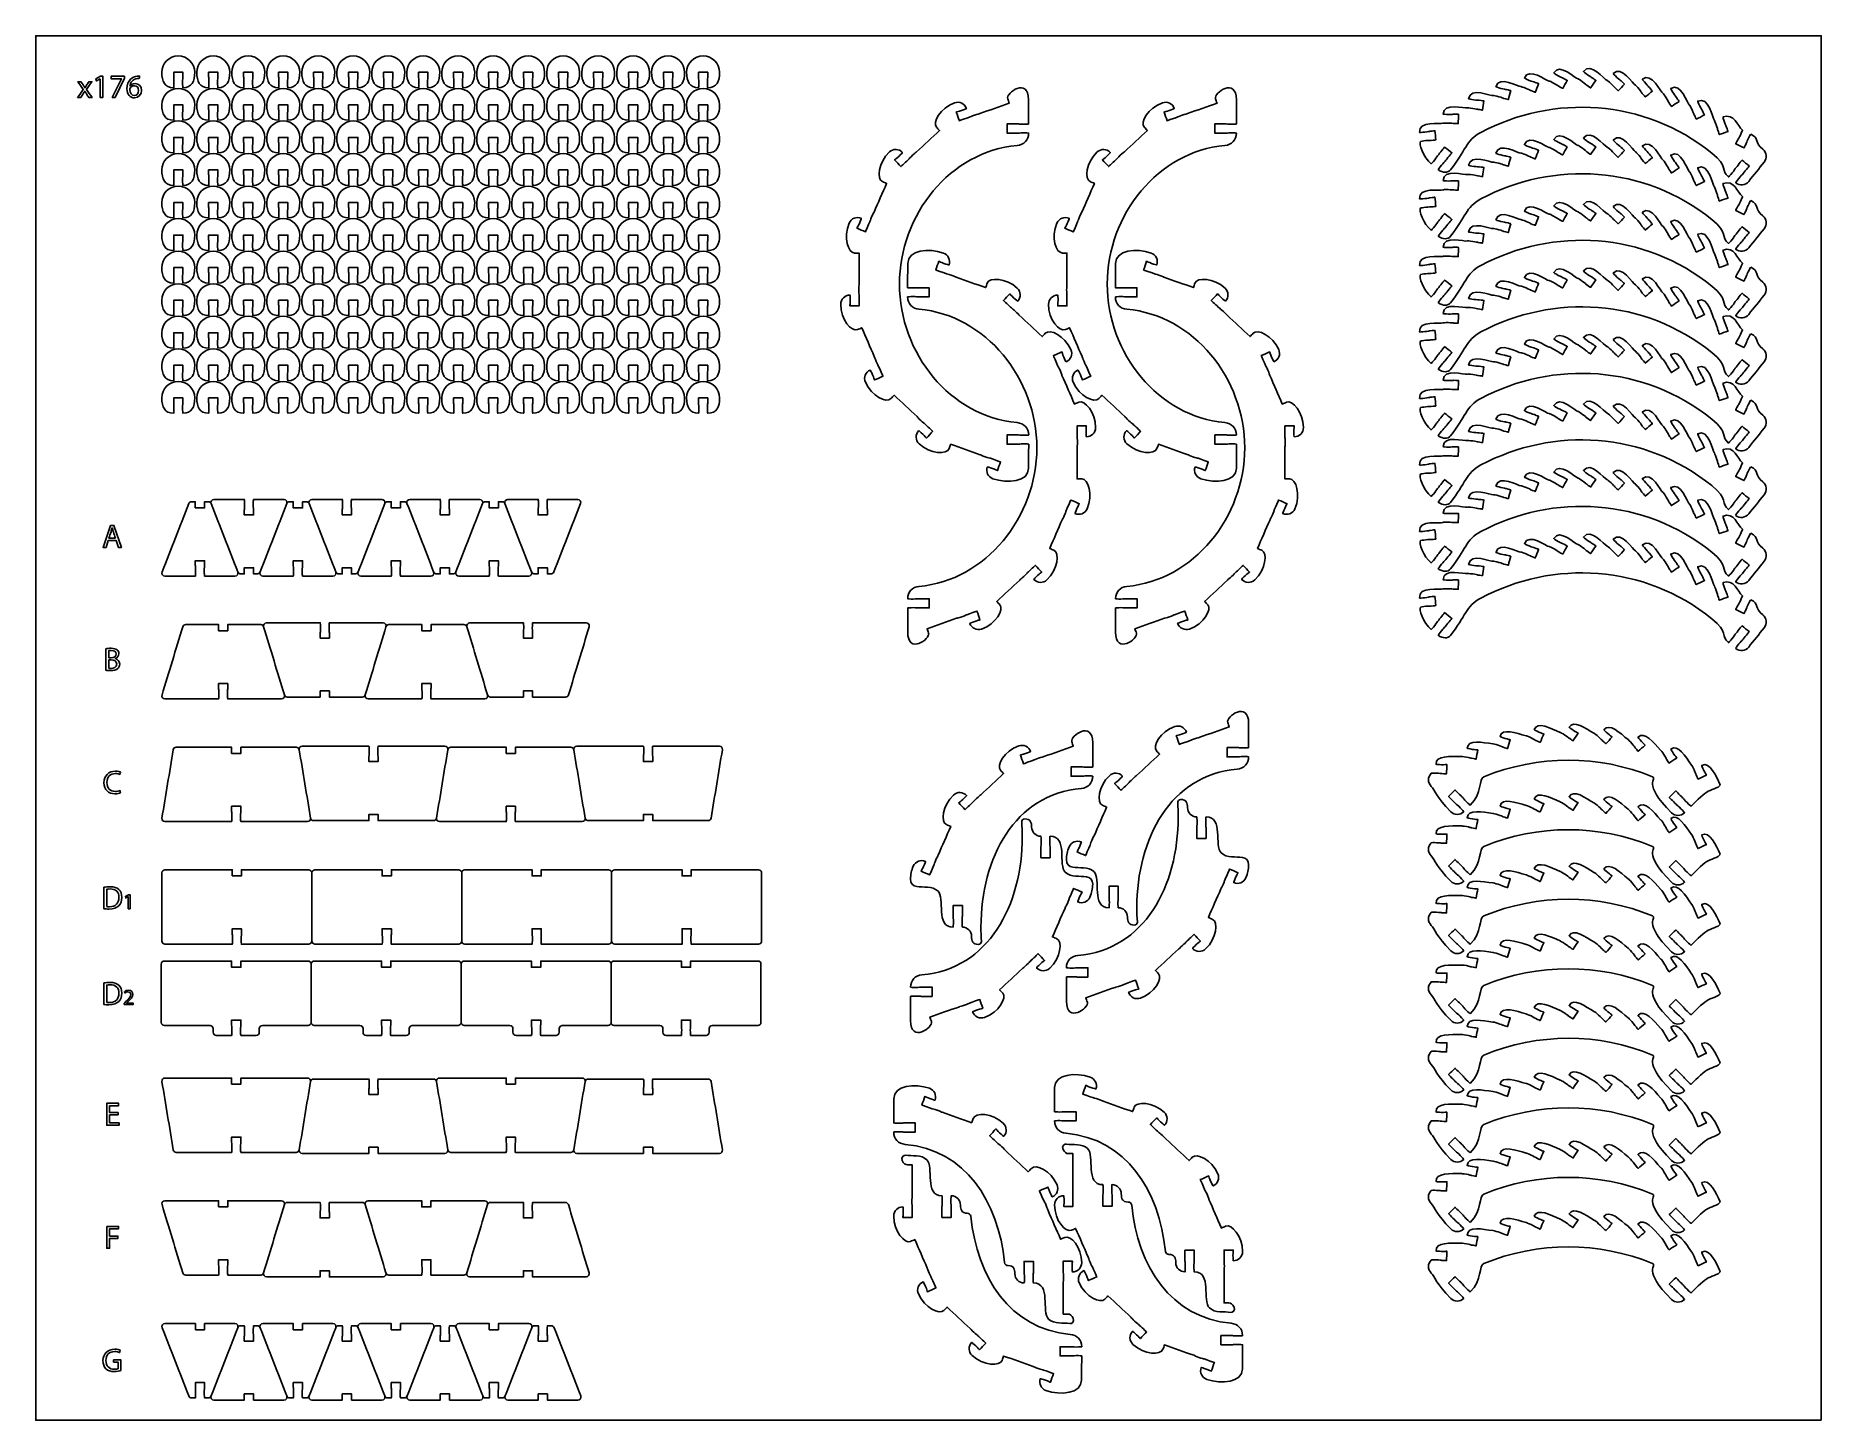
# Model space of a CAD drawing. Extents: x 0 to 580, y 0 to 450.
import ezdxf

# ---------------------------------------------------------------- set-up
doc = ezdxf.new("R2010")
doc.units = 0
doc.header["$MEASUREMENT"] = 0
doc.layers.add('DEFAULT', color=18, linetype='CONTINUOUS')

msp = doc.modelspace()

# ---------------------------------------------------------------- linework, layer by layer
at = {"layer": 'DEFAULT', "color": 18}
msp.add_lwpolyline([(580.18, 0.18), (0.18, 0.18), (0.18, 450.18), (580.18, 450.18)], close=True, dxfattribs=at)
at = {"layer": 'DEFAULT', "color": 6}
for points in [[(21.1, 436.11), (21.08, 436.11), (19.88, 435.46), (19.7, 436.17), (21.21, 436.97), (22, 436.97), (22, 430.09), (21.1, 430.09)], [(28.98, 436.97), (28.98, 436.36), (25.98, 430.09), (25.02, 430.09), (28, 436.18), (28, 436.2), (24.64, 436.2), (24.64, 436.97)], [(23.75, 286.14), (23.01, 283.89), (22.05, 283.89), (24.48, 291.03), (25.59, 291.03), (28.02, 283.89), (27.04, 283.89), (26.28, 286.14)], [(30.22, 170.42), (30.2, 170.42), (29.41, 169.98), (29.29, 170.46), (30.29, 170.99), (30.82, 170.99), (30.82, 166.41), (30.22, 166.41)], [(26.92, 99.41), (24.15, 99.41), (24.15, 96.84), (27.24, 96.84), (27.24, 96.07), (23.23, 96.07), (23.23, 103.2), (27.08, 103.2), (27.08, 102.43), (24.15, 102.43), (24.15, 100.18), (26.92, 100.18)], [(23.25, 63.2), (27.1, 63.2), (27.1, 62.43), (24.18, 62.43), (24.18, 60.06), (26.87, 60.06), (26.87, 59.3), (24.18, 59.3), (24.18, 56.07), (23.25, 56.07)]]:
    msp.add_lwpolyline(points, close=True, dxfattribs=at)
at = {"layer": 'DEFAULT', "color": 1}
for points, knots in [([(51.84, 438.27), (51.84, 435.32), (50.94, 433.27), (47.99, 433.27), (47.94, 433.27), (47.89, 434.06), (47.89, 435.02), (47.89, 435.99), (47.99, 436.6), (47.99, 436.77), (47.99, 437.27), (47.99, 437.77), (47.99, 438.27), (46.99, 438.27), (45.99, 438.27), (44.99, 438.27), (44.99, 437.77), (44.99, 437.27), (44.99, 436.77), (44.99, 436.6), (45.09, 435.99), (45.09, 435.02), (45.09, 434.06), (45.05, 433.27), (44.99, 433.27), (42.04, 433.27), (41.14, 435.32), (41.14, 438.27), (41.14, 441.23), (43.54, 443.62), (46.49, 443.62), (49.45, 443.62), (51.84, 441.23), (51.84, 438.27)], [1, 1, 1, 1, 2, 2, 2, 3, 3, 3, 4, 4, 4, 8.25, 8.25, 8.25, 16.76, 16.76, 16.76, 21.01, 21.01, 21.01, 22.01, 22.01, 22.01, 23.01, 23.01, 23.01, 24.01, 24.01, 24.01, 25.01, 25.01, 25.01, 26.01, 26.01, 26.01, 26.01]), ([(63.21, 438.27), (63.21, 435.32), (62.31, 433.27), (59.36, 433.27), (59.3, 433.27), (59.25, 434.06), (59.25, 435.02), (59.25, 435.99), (59.36, 436.6), (59.36, 436.77), (59.36, 437.27), (59.36, 437.77), (59.36, 438.27), (58.36, 438.27), (57.36, 438.27), (56.35, 438.27), (56.35, 437.77), (56.35, 437.27), (56.35, 436.77), (56.35, 436.6), (56.46, 435.99), (56.46, 435.02), (56.46, 434.06), (56.41, 433.27), (56.35, 433.27), (53.4, 433.27), (52.51, 435.32), (52.51, 438.27), (52.51, 441.23), (54.9, 443.62), (57.86, 443.62), (60.81, 443.62), (63.21, 441.23), (63.21, 438.27)], [1, 1, 1, 1, 2, 2, 2, 3, 3, 3, 4, 4, 4, 8.25, 8.25, 8.25, 16.76, 16.76, 16.76, 21.01, 21.01, 21.01, 22.01, 22.01, 22.01, 23.01, 23.01, 23.01, 24.01, 24.01, 24.01, 25.01, 25.01, 25.01, 26.01, 26.01, 26.01, 26.01]), ([(74.57, 438.27), (74.57, 435.32), (73.67, 433.27), (70.72, 433.27), (70.67, 433.27), (70.62, 434.06), (70.62, 435.02), (70.62, 435.99), (70.72, 436.6), (70.72, 436.77), (70.72, 437.27), (70.72, 437.77), (70.72, 438.27), (69.72, 438.27), (68.72, 438.27), (67.72, 438.27), (67.72, 437.77), (67.72, 437.27), (67.72, 436.77), (67.72, 436.6), (67.82, 435.99), (67.82, 435.02), (67.82, 434.06), (67.78, 433.27), (67.72, 433.27), (64.77, 433.27), (63.87, 435.32), (63.87, 438.27), (63.87, 441.23), (66.27, 443.62), (69.22, 443.62), (72.18, 443.62), (74.57, 441.23), (74.57, 438.27)], [1, 1, 1, 1, 2, 2, 2, 3, 3, 3, 4, 4, 4, 8.25, 8.25, 8.25, 16.76, 16.76, 16.76, 21.01, 21.01, 21.01, 22.01, 22.01, 22.01, 23.01, 23.01, 23.01, 24.01, 24.01, 24.01, 25.01, 25.01, 25.01, 26.01, 26.01, 26.01, 26.01]), ([(85.94, 438.27), (85.94, 435.32), (85.04, 433.27), (82.09, 433.27), (82.03, 433.27), (81.99, 434.06), (81.99, 435.02), (81.99, 435.99), (82.09, 436.6), (82.09, 436.77), (82.09, 437.27), (82.09, 437.77), (82.09, 438.27), (81.09, 438.27), (80.09, 438.27), (79.09, 438.27), (79.09, 437.77), (79.09, 437.27), (79.09, 436.77), (79.09, 436.6), (79.19, 435.99), (79.19, 435.02), (79.19, 434.06), (79.14, 433.27), (79.09, 433.27), (76.13, 433.27), (75.24, 435.32), (75.24, 438.27), (75.24, 441.23), (77.63, 443.62), (80.59, 443.62), (83.54, 443.62), (85.94, 441.23), (85.94, 438.27)], [1, 1, 1, 1, 2, 2, 2, 3, 3, 3, 4, 4, 4, 8.25, 8.25, 8.25, 16.76, 16.76, 16.76, 21.01, 21.01, 21.01, 22.01, 22.01, 22.01, 23.01, 23.01, 23.01, 24.01, 24.01, 24.01, 25.01, 25.01, 25.01, 26.01, 26.01, 26.01, 26.01]), ([(97.3, 438.27), (97.3, 435.32), (96.41, 433.27), (93.45, 433.27), (93.4, 433.27), (93.35, 434.06), (93.35, 435.02), (93.35, 435.99), (93.45, 436.6), (93.45, 436.77), (93.45, 437.27), (93.45, 437.77), (93.45, 438.27), (92.45, 438.27), (91.45, 438.27), (90.45, 438.27), (90.45, 437.77), (90.45, 437.27), (90.45, 436.77), (90.45, 436.6), (90.55, 435.99), (90.55, 435.02), (90.55, 434.06), (90.51, 433.27), (90.45, 433.27), (87.5, 433.27), (86.6, 435.32), (86.6, 438.27), (86.6, 441.23), (89, 443.62), (91.95, 443.62), (94.91, 443.62), (97.3, 441.23), (97.3, 438.27)], [1, 1, 1, 1, 2, 2, 2, 3, 3, 3, 4, 4, 4, 8.25, 8.25, 8.25, 16.76, 16.76, 16.76, 21.01, 21.01, 21.01, 22.01, 22.01, 22.01, 23.01, 23.01, 23.01, 24.01, 24.01, 24.01, 25.01, 25.01, 25.01, 26.01, 26.01, 26.01, 26.01]), ([(108.67, 438.27), (108.67, 435.32), (107.77, 433.27), (104.82, 433.27), (104.76, 433.27), (104.72, 434.06), (104.72, 435.02), (104.72, 435.99), (104.82, 436.6), (104.82, 436.77), (104.82, 437.27), (104.82, 437.77), (104.82, 438.27), (103.82, 438.27), (102.82, 438.27), (101.82, 438.27), (101.82, 437.77), (101.82, 437.27), (101.82, 436.77), (101.82, 436.6), (101.92, 435.99), (101.92, 435.02), (101.92, 434.06), (101.87, 433.27), (101.82, 433.27), (98.86, 433.27), (97.97, 435.32), (97.97, 438.27), (97.97, 441.23), (100.36, 443.62), (103.32, 443.62), (106.27, 443.62), (108.67, 441.23), (108.67, 438.27)], [1, 1, 1, 1, 2, 2, 2, 3, 3, 3, 4, 4, 4, 8.25, 8.25, 8.25, 16.76, 16.76, 16.76, 21.01, 21.01, 21.01, 22.01, 22.01, 22.01, 23.01, 23.01, 23.01, 24.01, 24.01, 24.01, 25.01, 25.01, 25.01, 26.01, 26.01, 26.01, 26.01]), ([(120.03, 438.27), (120.03, 435.32), (119.14, 433.27), (116.18, 433.27), (116.13, 433.27), (116.08, 434.06), (116.08, 435.02), (116.08, 435.99), (116.18, 436.6), (116.18, 436.77), (116.18, 437.27), (116.18, 437.77), (116.18, 438.27), (115.18, 438.27), (114.18, 438.27), (113.18, 438.27), (113.18, 437.77), (113.18, 437.27), (113.18, 436.77), (113.18, 436.6), (113.28, 435.99), (113.28, 435.02), (113.28, 434.06), (113.24, 433.27), (113.18, 433.27), (110.23, 433.27), (109.33, 435.32), (109.33, 438.27), (109.33, 441.23), (111.73, 443.62), (114.68, 443.62), (117.64, 443.62), (120.03, 441.23), (120.03, 438.27)], [1, 1, 1, 1, 2, 2, 2, 3, 3, 3, 4, 4, 4, 8.25, 8.25, 8.25, 16.76, 16.76, 16.76, 21.01, 21.01, 21.01, 22.01, 22.01, 22.01, 23.01, 23.01, 23.01, 24.01, 24.01, 24.01, 25.01, 25.01, 25.01, 26.01, 26.01, 26.01, 26.01]), ([(131.4, 438.27), (131.4, 435.32), (130.5, 433.27), (127.55, 433.27), (127.49, 433.27), (127.45, 434.06), (127.45, 435.02), (127.45, 435.99), (127.55, 436.6), (127.55, 436.77), (127.55, 437.27), (127.55, 437.77), (127.55, 438.27), (126.55, 438.27), (125.55, 438.27), (124.55, 438.27), (124.55, 437.77), (124.55, 437.27), (124.55, 436.77), (124.55, 436.6), (124.65, 435.99), (124.65, 435.02), (124.65, 434.06), (124.6, 433.27), (124.55, 433.27), (121.59, 433.27), (120.7, 435.32), (120.7, 438.27), (120.7, 441.23), (123.09, 443.62), (126.05, 443.62), (129, 443.62), (131.4, 441.23), (131.4, 438.27)], [1, 1, 1, 1, 2, 2, 2, 3, 3, 3, 4, 4, 4, 8.25, 8.25, 8.25, 16.76, 16.76, 16.76, 21.01, 21.01, 21.01, 22.01, 22.01, 22.01, 23.01, 23.01, 23.01, 24.01, 24.01, 24.01, 25.01, 25.01, 25.01, 26.01, 26.01, 26.01, 26.01]), ([(142.76, 438.27), (142.76, 435.32), (141.87, 433.27), (138.91, 433.27), (138.86, 433.27), (138.81, 434.06), (138.81, 435.02), (138.81, 435.99), (138.91, 436.6), (138.91, 436.77), (138.91, 437.27), (138.91, 437.77), (138.91, 438.27), (137.91, 438.27), (136.91, 438.27), (135.91, 438.27), (135.91, 437.77), (135.91, 437.27), (135.91, 436.77), (135.91, 436.6), (136.01, 435.99), (136.01, 435.02), (136.01, 434.06), (135.97, 433.27), (135.91, 433.27), (132.96, 433.27), (132.06, 435.32), (132.06, 438.27), (132.06, 441.23), (134.46, 443.62), (137.41, 443.62), (140.37, 443.62), (142.76, 441.23), (142.76, 438.27)], [1, 1, 1, 1, 2, 2, 2, 3, 3, 3, 4, 4, 4, 8.25, 8.25, 8.25, 16.76, 16.76, 16.76, 21.01, 21.01, 21.01, 22.01, 22.01, 22.01, 23.01, 23.01, 23.01, 24.01, 24.01, 24.01, 25.01, 25.01, 25.01, 26.01, 26.01, 26.01, 26.01]), ([(154.13, 438.27), (154.13, 435.32), (153.23, 433.27), (150.28, 433.27), (150.22, 433.27), (150.18, 434.06), (150.18, 435.02), (150.18, 435.99), (150.28, 436.6), (150.28, 436.77), (150.28, 437.27), (150.28, 437.77), (150.28, 438.27), (149.28, 438.27), (148.28, 438.27), (147.28, 438.27), (147.28, 437.77), (147.28, 437.27), (147.28, 436.77), (147.28, 436.6), (147.38, 435.99), (147.38, 435.02), (147.38, 434.06), (147.33, 433.27), (147.28, 433.27), (144.32, 433.27), (143.43, 435.32), (143.43, 438.27), (143.43, 441.23), (145.82, 443.62), (148.78, 443.62), (151.73, 443.62), (154.13, 441.23), (154.13, 438.27)], [1, 1, 1, 1, 2, 2, 2, 3, 3, 3, 4, 4, 4, 8.25, 8.25, 8.25, 16.76, 16.76, 16.76, 21.01, 21.01, 21.01, 22.01, 22.01, 22.01, 23.01, 23.01, 23.01, 24.01, 24.01, 24.01, 25.01, 25.01, 25.01, 26.01, 26.01, 26.01, 26.01]), ([(165.49, 438.27), (165.49, 435.32), (164.6, 433.27), (161.64, 433.27), (161.59, 433.27), (161.54, 434.06), (161.54, 435.02), (161.54, 435.99), (161.64, 436.6), (161.64, 436.77), (161.64, 437.27), (161.64, 437.77), (161.64, 438.27), (160.64, 438.27), (159.64, 438.27), (158.64, 438.27), (158.64, 437.77), (158.64, 437.27), (158.64, 436.77), (158.64, 436.6), (158.74, 435.99), (158.74, 435.02), (158.74, 434.06), (158.7, 433.27), (158.64, 433.27), (155.69, 433.27), (154.79, 435.32), (154.79, 438.27), (154.79, 441.23), (157.19, 443.62), (160.14, 443.62), (163.1, 443.62), (165.49, 441.23), (165.49, 438.27)], [1, 1, 1, 1, 2, 2, 2, 3, 3, 3, 4, 4, 4, 8.25, 8.25, 8.25, 16.76, 16.76, 16.76, 21.01, 21.01, 21.01, 22.01, 22.01, 22.01, 23.01, 23.01, 23.01, 24.01, 24.01, 24.01, 25.01, 25.01, 25.01, 26.01, 26.01, 26.01, 26.01]), ([(176.86, 438.27), (176.86, 435.32), (175.96, 433.27), (173.01, 433.27), (172.95, 433.27), (172.91, 434.06), (172.91, 435.02), (172.91, 435.99), (173.01, 436.6), (173.01, 436.77), (173.01, 437.27), (173.01, 437.77), (173.01, 438.27), (172.01, 438.27), (171.01, 438.27), (170.01, 438.27), (170.01, 437.77), (170.01, 437.27), (170.01, 436.77), (170.01, 436.6), (170.11, 435.99), (170.11, 435.02), (170.11, 434.06), (170.06, 433.27), (170.01, 433.27), (167.05, 433.27), (166.16, 435.32), (166.16, 438.27), (166.16, 441.23), (168.55, 443.62), (171.51, 443.62), (174.46, 443.62), (176.86, 441.23), (176.86, 438.27)], [1, 1, 1, 1, 2, 2, 2, 3, 3, 3, 4, 4, 4, 8.25, 8.25, 8.25, 16.76, 16.76, 16.76, 21.01, 21.01, 21.01, 22.01, 22.01, 22.01, 23.01, 23.01, 23.01, 24.01, 24.01, 24.01, 25.01, 25.01, 25.01, 26.01, 26.01, 26.01, 26.01]), ([(188.22, 438.27), (188.22, 435.32), (187.33, 433.27), (184.37, 433.27), (184.32, 433.27), (184.27, 434.06), (184.27, 435.02), (184.27, 435.99), (184.37, 436.6), (184.37, 436.77), (184.37, 437.27), (184.37, 437.77), (184.37, 438.27), (183.37, 438.27), (182.37, 438.27), (181.37, 438.27), (181.37, 437.77), (181.37, 437.27), (181.37, 436.77), (181.37, 436.6), (181.47, 435.99), (181.47, 435.02), (181.47, 434.06), (181.43, 433.27), (181.37, 433.27), (178.42, 433.27), (177.52, 435.32), (177.52, 438.27), (177.52, 441.23), (179.92, 443.62), (182.87, 443.62), (185.83, 443.62), (188.22, 441.23), (188.22, 438.27)], [1, 1, 1, 1, 2, 2, 2, 3, 3, 3, 4, 4, 4, 8.25, 8.25, 8.25, 16.76, 16.76, 16.76, 21.01, 21.01, 21.01, 22.01, 22.01, 22.01, 23.01, 23.01, 23.01, 24.01, 24.01, 24.01, 25.01, 25.01, 25.01, 26.01, 26.01, 26.01, 26.01]), ([(199.59, 438.27), (199.59, 435.32), (198.69, 433.27), (195.74, 433.27), (195.68, 433.27), (195.64, 434.06), (195.64, 435.02), (195.64, 435.99), (195.74, 436.6), (195.74, 436.77), (195.74, 437.27), (195.74, 437.77), (195.74, 438.27), (194.74, 438.27), (193.74, 438.27), (192.74, 438.27), (192.74, 437.77), (192.74, 437.27), (192.74, 436.77), (192.74, 436.6), (192.84, 435.99), (192.84, 435.02), (192.84, 434.06), (192.79, 433.27), (192.74, 433.27), (189.78, 433.27), (188.89, 435.32), (188.89, 438.27), (188.89, 441.23), (191.28, 443.62), (194.24, 443.62), (197.19, 443.62), (199.59, 441.23), (199.59, 438.27)], [1, 1, 1, 1, 2, 2, 2, 3, 3, 3, 4, 4, 4, 8.25, 8.25, 8.25, 16.76, 16.76, 16.76, 21.01, 21.01, 21.01, 22.01, 22.01, 22.01, 23.01, 23.01, 23.01, 24.01, 24.01, 24.01, 25.01, 25.01, 25.01, 26.01, 26.01, 26.01, 26.01]), ([(210.95, 438.27), (210.95, 435.32), (210.06, 433.27), (207.1, 433.27), (207.05, 433.27), (207, 434.06), (207, 435.02), (207, 435.99), (207.1, 436.6), (207.1, 436.77), (207.1, 437.27), (207.1, 437.77), (207.1, 438.27), (206.1, 438.27), (205.1, 438.27), (204.1, 438.27), (204.1, 437.77), (204.1, 437.27), (204.1, 436.77), (204.1, 436.6), (204.2, 435.99), (204.2, 435.02), (204.2, 434.06), (204.16, 433.27), (204.1, 433.27), (201.15, 433.27), (200.25, 435.32), (200.25, 438.27), (200.25, 441.23), (202.65, 443.62), (205.61, 443.62), (208.56, 443.62), (210.95, 441.23), (210.95, 438.27)], [1, 1, 1, 1, 2, 2, 2, 3, 3, 3, 4, 4, 4, 8.25, 8.25, 8.25, 16.76, 16.76, 16.76, 21.01, 21.01, 21.01, 22.01, 22.01, 22.01, 23.01, 23.01, 23.01, 24.01, 24.01, 24.01, 25.01, 25.01, 25.01, 26.01, 26.01, 26.01, 26.01]), ([(222.32, 438.27), (222.32, 435.32), (221.42, 433.27), (218.47, 433.27), (218.41, 433.27), (218.37, 434.06), (218.37, 435.02), (218.37, 435.99), (218.47, 436.6), (218.47, 436.77), (218.47, 437.27), (218.47, 437.77), (218.47, 438.27), (217.47, 438.27), (216.47, 438.27), (215.47, 438.27), (215.47, 437.77), (215.47, 437.27), (215.47, 436.77), (215.47, 436.6), (215.57, 435.99), (215.57, 435.02), (215.57, 434.06), (215.52, 433.27), (215.47, 433.27), (212.51, 433.27), (211.62, 435.32), (211.62, 438.27), (211.62, 441.23), (214.01, 443.62), (216.97, 443.62), (219.92, 443.62), (222.32, 441.23), (222.32, 438.27)], [1, 1, 1, 1, 2, 2, 2, 3, 3, 3, 4, 4, 4, 8.25, 8.25, 8.25, 16.76, 16.76, 16.76, 21.01, 21.01, 21.01, 22.01, 22.01, 22.01, 23.01, 23.01, 23.01, 24.01, 24.01, 24.01, 25.01, 25.01, 25.01, 26.01, 26.01, 26.01, 26.01]), ([(557.27, 418.17), (559.97, 416.87), (558.53, 415.4), (561.16, 413.28), (562.45, 412.24), (562.65, 410.35), (561.61, 409.06), (559.94, 406.99), (558.26, 404.91), (556.59, 402.83), (555.55, 401.54), (553.66, 401.34), (552.37, 402.38), (552.33, 402.42), (552.78, 403.05), (553.39, 403.81), (554, 404.56), (554.46, 404.97), (554.57, 405.11), (555.11, 405.79), (556.76, 407.83), (556.76, 407.83), (555.98, 408.46), (555.21, 409.09), (554.43, 409.71), (554.43, 409.71), (552.78, 407.67), (552.23, 406.99), (552.12, 406.85), (551.82, 406.32), (551.21, 405.57), (550.6, 404.81), (550.08, 404.23), (550.03, 404.27), (547.36, 406.42), (550.16, 407.57), (544.63, 412.03), (522.64, 429.77), (493.1, 431.2), (469.6, 418.75), (464.65, 416.13), (464.68, 412.74), (459.72, 406.59), (458.88, 405.55), (457.18, 405.53), (455.78, 406.66), (455.74, 406.69), (456.2, 407.33), (456.8, 408.08), (457.41, 408.83), (457.87, 409.25), (457.98, 409.38), (458.53, 410.06), (460.17, 412.11), (460.17, 412.11), (459.4, 412.73), (458.62, 413.36), (457.84, 413.99), (457.84, 413.99), (456.19, 411.95), (455.64, 411.26), (455.53, 411.13), (455.23, 410.59), (454.62, 409.84), (454.01, 409.09), (453.49, 408.51), (453.45, 408.54), (450.91, 410.58), (449.32, 415.24), (450, 415.77), (449.99, 415.82), (450.77, 415.95), (451.73, 416.06), (452.69, 416.16), (453.31, 416.12), (453.48, 416.14), (454.35, 416.24), (454.97, 416.3), (454.97, 416.3), (454.86, 417.3), (454.76, 418.29), (454.65, 419.28), (454.65, 419.28), (454.03, 419.22), (453.16, 419.13), (452.99, 419.11), (452.39, 418.94), (451.43, 418.84), (450.47, 418.74), (449.69, 418.7), (449.68, 418.75), (449.25, 422.72), (456.53, 421.26), (457.27, 421.7), (457.27, 421.75), (458.05, 421.79), (459.02, 421.77), (459.99, 421.76), (460.59, 421.65), (460.77, 421.65), (461.64, 421.63), (462.27, 421.62), (462.27, 421.62), (462.28, 422.62), (462.3, 423.62), (462.32, 424.62), (462.32, 424.62), (461.69, 424.63), (460.82, 424.64), (460.64, 424.65), (460.03, 424.56), (459.06, 424.57), (458.1, 424.59), (457.31, 424.65), (457.32, 424.7), (457.37, 428.69), (464.42, 426.35), (465.21, 426.7), (465.22, 426.75), (466, 426.69), (466.96, 426.56), (467.91, 426.43), (468.5, 426.24), (468.68, 426.22), (469.54, 426.1), (470.16, 426.01), (470.16, 426.01), (470.3, 427), (470.44, 427.99), (470.57, 428.99), (470.57, 428.99), (469.95, 429.07), (469.09, 429.19), (468.91, 429.21), (468.3, 429.2), (467.34, 429.33), (466.38, 429.47), (465.61, 429.61), (465.62, 429.67), (466.17, 433.62), (472.88, 430.44), (473.7, 430.7), (473.71, 430.75), (474.48, 430.59), (475.41, 430.34), (476.35, 430.09), (476.91, 429.84), (477.08, 429.8), (477.92, 429.57), (478.53, 429.41), (478.53, 429.41), (478.79, 430.38), (479.04, 431.34), (479.3, 432.31), (479.3, 432.31), (478.7, 432.47), (477.85, 432.69), (477.68, 432.74), (477.07, 432.8), (476.13, 433.05), (475.2, 433.3), (474.45, 433.54), (474.47, 433.6), (475.49, 437.45), (481.76, 433.47), (482.61, 433.62), (482.64, 433.67), (483.38, 433.42), (484.27, 433.06), (485.17, 432.7), (485.7, 432.39), (485.86, 432.32), (486.67, 432), (487.25, 431.76), (487.25, 431.76), (487.62, 432.69), (488, 433.62), (488.37, 434.55), (488.37, 434.55), (487.79, 434.78), (486.98, 435.1), (486.81, 435.17), (486.21, 435.3), (485.31, 435.66), (484.42, 436.02), (483.7, 436.36), (483.73, 436.41), (485.21, 440.11), (490.95, 435.4), (491.81, 435.45), (491.85, 435.49), (492.55, 435.15), (493.39, 434.69), (494.24, 434.22), (494.72, 433.84), (494.88, 433.76), (495.64, 433.33), (496.19, 433.03), (496.19, 433.03), (496.67, 433.91), (497.16, 434.78), (497.64, 435.66), (497.64, 435.66), (497.09, 435.96), (496.33, 436.39), (496.17, 436.47), (495.59, 436.67), (494.75, 437.14), (493.9, 437.61), (493.23, 438.03), (493.26, 438.07), (495.19, 441.57), (500.31, 436.19), (501.17, 436.13), (501.21, 436.18), (501.87, 435.75), (502.65, 435.19), (503.43, 434.62), (503.87, 434.19), (504, 434.08), (504.71, 433.57), (505.22, 433.2), (505.22, 433.2), (505.81, 434.01), (506.39, 434.83), (506.98, 435.64), (506.98, 435.64), (506.47, 436), (505.76, 436.51), (505.62, 436.62), (505.07, 436.89), (504.29, 437.46), (503.5, 438.03), (502.9, 438.52), (502.93, 438.57), (505.27, 441.8), (509.7, 435.84), (510.54, 435.68), (510.58, 435.72), (511.18, 435.22), (511.89, 434.56), (512.6, 433.9), (512.98, 433.41), (513.11, 433.29), (513.75, 432.7), (514.21, 432.27), (514.21, 432.27), (514.89, 433.01), (515.57, 433.74), (516.25, 434.47), (516.25, 434.47), (515.79, 434.9), (515.15, 435.49), (515.02, 435.61), (514.51, 435.95), (513.8, 436.61), (513.09, 437.27), (512.55, 437.83), (512.58, 437.88), (515.3, 440.8), (518.97, 434.34), (519.78, 434.08), (519.83, 434.11), (520.37, 433.55), (520.99, 432.8), (521.61, 432.07), (521.93, 431.53), (522.04, 431.4), (522.61, 430.73), (523.01, 430.26), (523.01, 430.26), (523.77, 430.9), (524.54, 431.54), (525.3, 432.19), (525.3, 432.19), (524.9, 432.67), (524.34, 433.34), (524.22, 433.47), (523.75, 433.87), (523.13, 434.61), (522.51, 435.35), (522.04, 435.97), (522.08, 436.01), (525.13, 438.58), (527.99, 431.73), (528.77, 431.37), (528.81, 431.4), (529.28, 430.77), (529.81, 429.96), (530.34, 429.15), (530.59, 428.58), (530.68, 428.44), (531.16, 427.71), (531.5, 427.18), (531.5, 427.18), (532.34, 427.73), (533.18, 428.27), (534.01, 428.82), (534.01, 428.82), (533.67, 429.34), (533.19, 430.08), (533.1, 430.22), (532.68, 430.68), (532.15, 431.49), (531.63, 432.29), (531.24, 432.96), (531.28, 433.01), (534.62, 435.19), (536.62, 428.04), (537.35, 427.58), (537.4, 427.61), (537.79, 426.92), (538.21, 426.06), (538.64, 425.19), (538.82, 424.59), (538.89, 424.44), (539.28, 423.65), (539.55, 423.09), (539.55, 423.09), (540.45, 423.53), (541.35, 423.97), (542.24, 424.41), (542.24, 424.41), (541.97, 424.97), (541.59, 425.76), (541.51, 425.92), (541.15, 426.42), (540.73, 427.29), (540.3, 428.16), (539.99, 428.88), (540.04, 428.9), (543.63, 430.66), (544.74, 423.32), (545.41, 422.78), (545.46, 422.8), (545.76, 422.07), (546.08, 421.16), (546.39, 420.24), (546.5, 419.64), (546.56, 419.47), (546.84, 418.64), (547.05, 418.05), (547.05, 418.05), (547.99, 418.38), (548.94, 418.71), (549.88, 419.04), (549.88, 419.04), (549.68, 419.63), (549.39, 420.45), (549.34, 420.62), (549.04, 421.16), (548.72, 422.08), (548.41, 422.99), (548.19, 423.74), (548.25, 423.76), (552.02, 425.07), (552.81, 420.9), (554.57, 419.49), (554.61, 419.45), (554.31, 418.73), (553.9, 417.87), (553.47, 417), (553.12, 416.49), (553.04, 416.34), (552.66, 415.55), (552.39, 414.99), (552.39, 414.99), (553.28, 414.55), (554.18, 414.11), (555.08, 413.68), (555.08, 413.68), (555.36, 414.24), (555.74, 415.03), (555.82, 415.18), (555.99, 415.77), (556.41, 416.65), (556.84, 417.52), (557.22, 418.2), (557.27, 418.17)], [1, 1, 1, 1, 2, 2, 2, 3, 3, 3, 25.680345, 25.680345, 25.680345, 26.680345, 26.680345, 26.680345, 27.680345, 27.680345, 27.680345, 28.680345, 28.680345, 28.680345, 29.680345, 29.680345, 29.680345, 38.180163, 38.180163, 38.180163, 39.180163, 39.180163, 39.180163, 40.180163, 40.180163, 40.180163, 41.180163, 41.180163, 41.180163, 42.180163, 42.180163, 42.180163, 43.180163, 43.180163, 43.180163, 44.180163, 44.180163, 44.180163, 45.180163, 45.180163, 45.180163, 46.180163, 46.180163, 46.180163, 47.180163, 47.180163, 47.180163, 48.180163, 48.180163, 48.180163, 56.679982, 56.679982, 56.679982, 57.679982, 57.679982, 57.679982, 58.679982, 58.679982, 58.679982, 59.679982, 59.679982, 59.679982, 60.679982, 60.679982, 60.679982, 61.679982, 61.679982, 61.679982, 62.679982, 62.679982, 62.679982, 63.679982, 63.679982, 63.679982, 72.179407, 72.179407, 72.179407, 73.179407, 73.179407, 73.179407, 74.179407, 74.179407, 74.179407, 75.179407, 75.179407, 75.179407, 76.179407, 76.179407, 76.179407, 77.179407, 77.179407, 77.179407, 78.179407, 78.179407, 78.179407, 79.179407, 79.179407, 79.179407, 87.678464, 87.678464, 87.678464, 88.678464, 88.678464, 88.678464, 89.678464, 89.678464, 89.678464, 90.678464, 90.678464, 90.678464, 91.678464, 91.678464, 91.678464, 92.678464, 92.678464, 92.678464, 93.678464, 93.678464, 93.678464, 94.678464, 94.678464, 94.678464, 103.182776, 103.182776, 103.182776, 104.182776, 104.182776, 104.182776, 105.182776, 105.182776, 105.182776, 106.182776, 106.182776, 106.182776, 107.182776, 107.182776, 107.182776, 108.182776, 108.182776, 108.182776, 109.182776, 109.182776, 109.182776, 110.182776, 110.182776, 110.182776, 118.688933, 118.688933, 118.688933, 119.688933, 119.688933, 119.688933, 120.688933, 120.688933, 120.688933, 121.688933, 121.688933, 121.688933, 122.688933, 122.688933, 122.688933, 123.688933, 123.688933, 123.688933, 124.688933, 124.688933, 124.688933, 125.688933, 125.688933, 125.688933, 134.191926, 134.191926, 134.191926, 135.191926, 135.191926, 135.191926, 136.191926, 136.191926, 136.191926, 137.191926, 137.191926, 137.191926, 138.191926, 138.191926, 138.191926, 139.191926, 139.191926, 139.191926, 140.191926, 140.191926, 140.191926, 141.191926, 141.191926, 141.191926, 149.692186, 149.692186, 149.692186, 150.692186, 150.692186, 150.692186, 151.692186, 151.692186, 151.692186, 152.692186, 152.692186, 152.692186, 153.692186, 153.692186, 153.692186, 154.692186, 154.692186, 154.692186, 155.692186, 155.692186, 155.692186, 156.692186, 156.692186, 156.692186, 165.204543, 165.204543, 165.204543, 166.204543, 166.204543, 166.204543, 167.204543, 167.204543, 167.204543, 168.204543, 168.204543, 168.204543, 169.204543, 169.204543, 169.204543, 170.204543, 170.204543, 170.204543, 171.204543, 171.204543, 171.204543, 172.204543, 172.204543, 172.204543, 180.704948, 180.704948, 180.704948, 181.704948, 181.704948, 181.704948, 182.704948, 182.704948, 182.704948, 183.704948, 183.704948, 183.704948, 184.704948, 184.704948, 184.704948, 185.704948, 185.704948, 185.704948, 186.704948, 186.704948, 186.704948, 187.704948, 187.704948, 187.704948, 196.202711, 196.202711, 196.202711, 197.202711, 197.202711, 197.202711, 198.202711, 198.202711, 198.202711, 199.202711, 199.202711, 199.202711, 200.202711, 200.202711, 200.202711, 201.202711, 201.202711, 201.202711, 202.202711, 202.202711, 202.202711, 203.202711, 203.202711, 203.202711, 211.70716, 211.70716, 211.70716, 212.70716, 212.70716, 212.70716, 213.70716, 213.70716, 213.70716, 214.70716, 214.70716, 214.70716, 215.70716, 215.70716, 215.70716, 216.70716, 216.70716, 216.70716, 217.70716, 217.70716, 217.70716, 218.70716, 218.70716, 218.70716, 227.203127, 227.203127, 227.203127, 228.203127, 228.203127, 228.203127, 229.203127, 229.203127, 229.203127, 230.203127, 230.203127, 230.203127, 231.203127, 231.203127, 231.203127, 232.203127, 232.203127, 232.203127, 233.203127, 233.203127, 233.203127, 234.203127, 234.203127, 234.203127, 242.710703, 242.710703, 242.710703, 243.710703, 243.710703, 243.710703, 244.710703, 244.710703, 244.710703, 245.710703, 245.710703, 245.710703, 246.710703, 246.710703, 246.710703, 247.710703, 247.710703, 247.710703, 248.710703, 248.710703, 248.710703, 249.710703, 249.710703, 249.710703, 258.217711, 258.217711, 258.217711, 259.217711, 259.217711, 259.217711, 260.217711, 260.217711, 260.217711, 261.217711, 261.217711, 261.217711, 261.217711]), ([(322.72, 320.42), (322.72, 320.36), (321.93, 320.32), (320.97, 320.32), (320, 320.32), (319.39, 320.42), (319.22, 320.42), (318.05, 320.42), (316.88, 320.42), (315.72, 320.42), (315.72, 319.42), (315.72, 318.42), (315.72, 317.42), (316.88, 317.42), (318.05, 317.42), (319.22, 317.42), (319.39, 317.42), (320, 317.52), (320.97, 317.52), (321.93, 317.52), (322.72, 317.47), (322.72, 317.42), (322.7, 314.8), (322.69, 312.19), (322.68, 309.57), (322.68, 305.16), (315.82, 304.52), (311.1, 306.18), (309.54, 306.73), (308.72, 308.44), (309.27, 310), (309.29, 310.06), (310.04, 309.84), (310.95, 309.52), (311.86, 309.19), (312.4, 308.9), (312.57, 308.84), (312.9, 309.78), (313.23, 310.73), (313.57, 311.67), (313.57, 311.67), (311.09, 312.54), (310.27, 312.83), (310.1, 312.89), (309.49, 313), (308.58, 313.32), (307.67, 313.64), (307.09, 313.95), (306.97, 314), (303.77, 315.12), (300.57, 316.25), (297.37, 317.38), (297.2, 316.91), (297.04, 316.44), (296.87, 315.96), (296.18, 314.01), (290.78, 314.15), (287.12, 317.56), (285.9, 318.69), (285.84, 320.58), (286.97, 321.79), (287, 321.83), (287.6, 321.34), (288.32, 320.67), (289.02, 320.02), (289.4, 319.53), (289.53, 319.41), (290.21, 320.14), (290.89, 320.87), (291.57, 321.6), (291.57, 321.6), (289.65, 323.39), (289.01, 323.99), (288.88, 324.11), (288.37, 324.45), (287.66, 325.11), (286.95, 325.77), (286.54, 326.29), (286.45, 326.37), (283.97, 328.69), (281.48, 331), (279, 333.31), (278.66, 332.94), (278.32, 332.58), (277.98, 332.21), (276.57, 330.7), (271.67, 332.98), (269.67, 337.56), (269.01, 339.08), (269.7, 340.85), (271.22, 341.51), (271.27, 341.53), (271.62, 340.83), (272.01, 339.94), (272.4, 339.06), (272.55, 338.46), (272.62, 338.3), (273.54, 338.7), (274.45, 339.1), (275.37, 339.5), (275.37, 339.5), (274.32, 341.9), (273.97, 342.71), (273.9, 342.87), (273.57, 343.38), (273.18, 344.27), (272.79, 345.16), (272.62, 345.79), (272.57, 345.91), (271.22, 349.02), (269.86, 352.13), (268.51, 355.24), (268.05, 355.04), (267.59, 354.84), (267.13, 354.64), (265.24, 353.82), (261.65, 357.87), (261.65, 362.87), (261.65, 364.53), (262.99, 365.87), (264.65, 365.87), (264.7, 365.87), (264.75, 365.09), (264.75, 364.12), (264.75, 363.15), (264.65, 362.55), (264.65, 362.37), (265.65, 362.37), (266.65, 362.37), (267.65, 362.37), (267.65, 363.54), (267.65, 364.7), (267.65, 365.87), (267.65, 366.04), (267.55, 366.65), (267.55, 367.62), (267.55, 368.59), (267.65, 369.24), (267.65, 369.37), (267.65, 372.76), (267.65, 376.15), (267.65, 379.54), (267.15, 379.54), (266.65, 379.54), (266.15, 379.54), (264.08, 379.54), (262.41, 384.69), (264.4, 389.27), (265.07, 390.79), (266.83, 391.49), (268.35, 390.83), (268.4, 390.81), (268.13, 390.07), (267.74, 389.18), (267.36, 388.3), (267.03, 387.78), (266.96, 387.62), (267.87, 387.22), (268.79, 386.82), (269.7, 386.42), (269.7, 386.42), (270.75, 388.83), (271.1, 389.63), (271.17, 389.79), (271.32, 390.39), (271.71, 391.27), (272.1, 392.16), (272.45, 392.72), (272.5, 392.84), (273.85, 395.95), (275.21, 399.06), (276.56, 402.16), (276.11, 402.36), (275.65, 402.56), (275.19, 402.76), (273.29, 403.59), (273.81, 408.97), (277.47, 412.38), (278.69, 413.51), (280.58, 413.44), (281.71, 412.23), (281.75, 412.19), (281.21, 411.63), (280.5, 410.96), (279.79, 410.31), (279.28, 409.96), (279.15, 409.84), (279.83, 409.11), (280.51, 408.38), (281.19, 407.65), (281.19, 407.65), (283.12, 409.44), (283.76, 410.04), (283.88, 410.16), (284.26, 410.64), (284.97, 411.3), (285.68, 411.96), (286.22, 412.33), (286.32, 412.42), (288.8, 414.73), (291.28, 417.04), (293.76, 419.35), (293.42, 419.72), (293.08, 420.09), (292.74, 420.45), (291.33, 421.96), (293.96, 426.7), (298.67, 428.36), (300.24, 428.91), (301.95, 428.09), (302.5, 426.53), (302.52, 426.48), (301.8, 426.17), (300.88, 425.85), (299.97, 425.53), (299.37, 425.42), (299.2, 425.36), (299.53, 424.42), (299.87, 423.48), (300.2, 422.53), (300.2, 422.53), (302.67, 423.41), (303.5, 423.7), (303.66, 423.76), (304.2, 424.05), (305.12, 424.37), (306.03, 424.7), (306.68, 424.82), (306.8, 424.86), (310, 425.99), (313.2, 427.12), (316.39, 428.24), (316.23, 428.72), (316.06, 429.19), (315.9, 429.66), (315.21, 431.61), (322.68, 436.8), (322.68, 429.34), (322.68, 426.73), (322.68, 424.12), (322.68, 421.5), (322.68, 421.45), (321.9, 421.4), (320.93, 421.4), (319.96, 421.4), (319.35, 421.5), (319.18, 421.5), (318.01, 421.5), (316.85, 421.5), (315.68, 421.5), (315.68, 420.5), (315.68, 419.5), (315.68, 418.5), (316.85, 418.5), (318.01, 418.5), (319.18, 418.5), (319.35, 418.5), (319.96, 418.6), (320.93, 418.6), (321.9, 418.6), (322.68, 418.56), (322.68, 418.5), (322.68, 416.29), (321.18, 414.69), (318.98, 414.5), (297.31, 412.6), (280.73, 391.97), (280.73, 369.46), (280.73, 346.95), (297.31, 326.31), (318.98, 324.42), (321.18, 324.22), (322.72, 322.63), (322.72, 320.42)], [1, 1, 1, 1, 2, 2, 2, 3, 3, 3, 12.921, 12.921, 12.921, 21.425, 21.425, 21.425, 31.346, 31.346, 31.346, 32.346, 32.346, 32.346, 33.346, 33.346, 33.346, 55.573262, 55.573262, 55.573262, 56.573262, 56.573262, 56.573262, 57.573262, 57.573262, 57.573262, 58.573262, 58.573262, 58.573262, 59.573262, 59.573262, 59.573262, 68.073766, 68.073766, 68.073766, 69.073766, 69.073766, 69.073766, 70.073766, 70.073766, 70.073766, 71.073766, 71.073766, 71.073766, 99.91546, 99.91546, 99.91546, 104.167459, 104.167459, 104.167459, 105.167459, 105.167459, 105.167459, 106.167459, 106.167459, 106.167459, 107.167459, 107.167459, 107.167459, 108.167459, 108.167459, 108.167459, 116.666616, 116.666616, 116.666616, 117.666616, 117.666616, 117.666616, 118.666616, 118.666616, 118.666616, 119.666616, 119.666616, 119.666616, 148.508766, 148.508766, 148.508766, 152.760489, 152.760489, 152.760489, 153.760489, 153.760489, 153.760489, 154.760489, 154.760489, 154.760489, 155.760489, 155.760489, 155.760489, 156.760489, 156.760489, 156.760489, 165.261293, 165.261293, 165.261293, 166.261293, 166.261293, 166.261293, 167.261293, 167.261293, 167.261293, 168.261293, 168.261293, 168.261293, 197.103275, 197.103275, 197.103275, 201.355451, 201.355451, 201.355451, 202.355451, 202.355451, 202.355451, 203.355451, 203.355451, 203.355451, 204.355451, 204.355451, 204.355451, 205.355451, 205.355451, 205.355451, 213.855451, 213.855451, 213.855451, 223.774451, 223.774451, 223.774451, 224.774451, 224.774451, 224.774451, 225.774451, 225.774451, 225.774451, 254.616452, 254.616452, 254.616452, 258.868452, 258.868452, 258.868452, 259.868452, 259.868452, 259.868452, 260.868452, 260.868452, 260.868452, 261.868452, 261.868452, 261.868452, 262.868452, 262.868452, 262.868452, 271.367939, 271.367939, 271.367939, 272.367939, 272.367939, 272.367939, 273.367939, 273.367939, 273.367939, 274.367939, 274.367939, 274.367939, 303.210438, 303.210438, 303.210438, 307.462215, 307.462215, 307.462215, 308.462215, 308.462215, 308.462215, 309.462215, 309.462215, 309.462215, 310.462215, 310.462215, 310.462215, 311.462215, 311.462215, 311.462215, 319.962104, 319.962104, 319.962104, 320.962104, 320.962104, 320.962104, 321.962104, 321.962104, 321.962104, 322.962104, 322.962104, 322.962104, 351.803471, 351.803471, 351.803471, 356.055195, 356.055195, 356.055195, 357.055195, 357.055195, 357.055195, 358.055195, 358.055195, 358.055195, 359.055195, 359.055195, 359.055195, 360.055195, 360.055195, 360.055195, 368.554756, 368.554756, 368.554756, 369.554756, 369.554756, 369.554756, 370.554756, 370.554756, 370.554756, 371.554756, 371.554756, 371.554756, 400.39645, 400.39645, 400.39645, 404.648449, 404.648449, 404.648449, 405.648449, 405.648449, 405.648449, 427.875449, 427.875449, 427.875449, 428.875449, 428.875449, 428.875449, 429.875449, 429.875449, 429.875449, 439.796449, 439.796449, 439.796449, 448.300449, 448.300449, 448.300449, 458.221449, 458.221449, 458.221449, 459.221449, 459.221449, 459.221449, 460.221449, 460.221449, 460.221449, 461.221449, 461.221449, 461.221449, 462.221449, 462.221449, 462.221449, 463.221449, 463.221449, 463.221449, 464.221449, 464.221449, 464.221449, 464.221449]), ([(390.22, 320.42), (390.22, 320.36), (389.44, 320.32), (388.47, 320.32), (387.5, 320.32), (386.9, 320.42), (386.72, 320.42), (385.55, 320.42), (384.39, 320.42), (383.22, 320.42), (383.22, 319.42), (383.22, 318.42), (383.22, 317.42), (384.39, 317.42), (385.55, 317.42), (386.72, 317.42), (386.9, 317.42), (387.5, 317.52), (388.47, 317.52), (389.44, 317.52), (390.22, 317.47), (390.22, 317.42), (390.21, 314.8), (390.2, 312.19), (390.18, 309.57), (390.18, 305.16), (383.32, 304.52), (378.61, 306.18), (377.04, 306.73), (376.22, 308.44), (376.77, 310), (376.79, 310.06), (377.54, 309.84), (378.46, 309.52), (379.37, 309.19), (379.91, 308.9), (380.07, 308.84), (380.41, 309.78), (380.74, 310.73), (381.07, 311.67), (381.07, 311.67), (378.6, 312.54), (377.77, 312.83), (377.6, 312.89), (377, 313), (376.09, 313.32), (375.17, 313.64), (374.59, 313.95), (374.47, 314), (371.27, 315.12), (368.07, 316.25), (364.87, 317.38), (364.71, 316.91), (364.54, 316.44), (364.38, 315.96), (363.69, 314.01), (358.28, 314.15), (354.62, 317.56), (353.41, 318.69), (353.34, 320.58), (354.47, 321.79), (354.51, 321.83), (355.11, 321.34), (355.82, 320.67), (356.53, 320.02), (356.9, 319.53), (357.03, 319.41), (357.71, 320.14), (358.4, 320.87), (359.08, 321.6), (359.08, 321.6), (357.16, 323.39), (356.52, 323.99), (356.39, 324.11), (355.87, 324.45), (355.17, 325.11), (354.46, 325.77), (354.05, 326.29), (353.95, 326.37), (351.47, 328.69), (348.99, 331), (346.51, 333.31), (346.17, 332.94), (345.83, 332.58), (345.49, 332.21), (344.08, 330.7), (339.17, 332.98), (337.17, 337.56), (336.51, 339.08), (337.21, 340.85), (338.73, 341.51), (338.77, 341.53), (339.13, 340.83), (339.52, 339.94), (339.9, 339.06), (340.05, 338.46), (340.12, 338.3), (341.04, 338.7), (341.96, 339.1), (342.87, 339.5), (342.87, 339.5), (341.83, 341.9), (341.48, 342.71), (341.4, 342.87), (341.07, 343.38), (340.69, 344.27), (340.3, 345.16), (340.13, 345.79), (340.08, 345.91), (338.72, 349.02), (337.37, 352.13), (336.01, 355.24), (335.55, 355.04), (335.1, 354.84), (334.64, 354.64), (332.74, 353.82), (329.15, 357.87), (329.15, 362.87), (329.15, 364.53), (330.5, 365.87), (332.15, 365.87), (332.21, 365.87), (332.25, 365.09), (332.25, 364.12), (332.25, 363.15), (332.15, 362.55), (332.15, 362.37), (333.15, 362.37), (334.15, 362.37), (335.15, 362.37), (335.15, 363.54), (335.15, 364.7), (335.15, 365.87), (335.15, 366.04), (335.05, 366.65), (335.05, 367.62), (335.05, 368.59), (335.15, 369.24), (335.15, 369.37), (335.15, 372.76), (335.15, 376.15), (335.15, 379.54), (334.65, 379.54), (334.15, 379.54), (333.65, 379.54), (331.58, 379.54), (329.91, 384.69), (331.91, 389.27), (332.57, 390.79), (334.34, 391.49), (335.86, 390.83), (335.91, 390.81), (335.64, 390.07), (335.25, 389.18), (334.86, 388.3), (334.53, 387.78), (334.46, 387.62), (335.38, 387.22), (336.29, 386.82), (337.21, 386.42), (337.21, 386.42), (338.26, 388.83), (338.61, 389.63), (338.68, 389.79), (338.83, 390.39), (339.22, 391.27), (339.6, 392.16), (339.95, 392.72), (340.01, 392.84), (341.36, 395.95), (342.71, 399.06), (344.07, 402.16), (343.61, 402.36), (343.15, 402.56), (342.69, 402.76), (340.8, 403.59), (341.32, 408.97), (344.98, 412.38), (346.19, 413.51), (348.09, 413.44), (349.22, 412.23), (349.25, 412.19), (348.71, 411.63), (348, 410.96), (347.3, 410.31), (346.79, 409.96), (346.66, 409.84), (347.34, 409.11), (348.02, 408.38), (348.7, 407.65), (348.7, 407.65), (350.62, 409.44), (351.26, 410.04), (351.39, 410.16), (351.77, 410.64), (352.47, 411.3), (353.18, 411.96), (353.73, 412.33), (353.82, 412.42), (356.3, 414.73), (358.79, 417.04), (361.27, 419.35), (360.93, 419.72), (360.59, 420.09), (360.25, 420.45), (358.84, 421.96), (361.46, 426.7), (366.18, 428.36), (367.74, 428.91), (369.45, 428.09), (370.01, 426.53), (370.02, 426.48), (369.3, 426.17), (368.39, 425.85), (367.48, 425.53), (366.87, 425.42), (366.71, 425.36), (367.04, 424.42), (367.37, 423.48), (367.7, 422.53), (367.7, 422.53), (370.18, 423.41), (371, 423.7), (371.17, 423.76), (371.71, 424.05), (372.62, 424.37), (373.54, 424.7), (374.18, 424.82), (374.3, 424.86), (377.5, 425.99), (380.7, 427.12), (383.9, 428.24), (383.73, 428.72), (383.57, 429.19), (383.4, 429.66), (382.71, 431.61), (390.18, 436.8), (390.18, 429.34), (390.18, 426.73), (390.18, 424.12), (390.18, 421.5), (390.18, 421.45), (389.4, 421.4), (388.43, 421.4), (387.47, 421.4), (386.86, 421.5), (386.68, 421.5), (385.52, 421.5), (384.35, 421.5), (383.18, 421.5), (383.18, 420.5), (383.18, 419.5), (383.18, 418.5), (384.35, 418.5), (385.52, 418.5), (386.68, 418.5), (386.86, 418.5), (387.47, 418.6), (388.43, 418.6), (389.4, 418.6), (390.18, 418.56), (390.18, 418.5), (390.18, 416.29), (388.69, 414.69), (386.48, 414.5), (364.81, 412.6), (348.24, 391.97), (348.24, 369.46), (348.24, 346.95), (364.81, 326.31), (386.48, 324.42), (388.69, 324.22), (390.22, 322.63), (390.22, 320.42)], [1, 1, 1, 1, 2, 2, 2, 3, 3, 3, 12.922, 12.922, 12.922, 21.426, 21.426, 21.426, 31.348, 31.348, 31.348, 32.348, 32.348, 32.348, 33.348, 33.348, 33.348, 55.575262, 55.575262, 55.575262, 56.575262, 56.575262, 56.575262, 57.575262, 57.575262, 57.575262, 58.575262, 58.575262, 58.575262, 59.575262, 59.575262, 59.575262, 68.076099, 68.076099, 68.076099, 69.076099, 69.076099, 69.076099, 70.076099, 70.076099, 70.076099, 71.076099, 71.076099, 71.076099, 99.917793, 99.917793, 99.917793, 104.169792, 104.169792, 104.169792, 105.169792, 105.169792, 105.169792, 106.169792, 106.169792, 106.169792, 107.169792, 107.169792, 107.169792, 108.169792, 108.169792, 108.169792, 116.668949, 116.668949, 116.668949, 117.668949, 117.668949, 117.668949, 118.668949, 118.668949, 118.668949, 119.668949, 119.668949, 119.668949, 148.511098, 148.511098, 148.511098, 152.763503, 152.763503, 152.763503, 153.763503, 153.763503, 153.763503, 154.763503, 154.763503, 154.763503, 155.763503, 155.763503, 155.763503, 156.763503, 156.763503, 156.763503, 165.264307, 165.264307, 165.264307, 166.264307, 166.264307, 166.264307, 167.264307, 167.264307, 167.264307, 168.264307, 168.264307, 168.264307, 197.106289, 197.106289, 197.106289, 201.358465, 201.358465, 201.358465, 202.358465, 202.358465, 202.358465, 203.358465, 203.358465, 203.358465, 204.358465, 204.358465, 204.358465, 205.358465, 205.358465, 205.358465, 213.858465, 213.858465, 213.858465, 223.777465, 223.777465, 223.777465, 224.777465, 224.777465, 224.777465, 225.777465, 225.777465, 225.777465, 254.619465, 254.619465, 254.619465, 258.871465, 258.871465, 258.871465, 259.871465, 259.871465, 259.871465, 260.871465, 260.871465, 260.871465, 261.871465, 261.871465, 261.871465, 262.871465, 262.871465, 262.871465, 271.370953, 271.370953, 271.370953, 272.370953, 272.370953, 272.370953, 273.370953, 273.370953, 273.370953, 274.370953, 274.370953, 274.370953, 303.213452, 303.213452, 303.213452, 307.465229, 307.465229, 307.465229, 308.465229, 308.465229, 308.465229, 309.465229, 309.465229, 309.465229, 310.465229, 310.465229, 310.465229, 311.465229, 311.465229, 311.465229, 319.965118, 319.965118, 319.965118, 320.965118, 320.965118, 320.965118, 321.965118, 321.965118, 321.965118, 322.965118, 322.965118, 322.965118, 351.806485, 351.806485, 351.806485, 356.058209, 356.058209, 356.058209, 357.058209, 357.058209, 357.058209, 358.058209, 358.058209, 358.058209, 359.058209, 359.058209, 359.058209, 360.058209, 360.058209, 360.058209, 368.557769, 368.557769, 368.557769, 369.557769, 369.557769, 369.557769, 370.557769, 370.557769, 370.557769, 371.557769, 371.557769, 371.557769, 400.399464, 400.399464, 400.399464, 404.651463, 404.651463, 404.651463, 405.651463, 405.651463, 405.651463, 427.878463, 427.878463, 427.878463, 428.878463, 428.878463, 428.878463, 429.878463, 429.878463, 429.878463, 439.799463, 439.799463, 439.799463, 448.303463, 448.303463, 448.303463, 458.224463, 458.224463, 458.224463, 459.224463, 459.224463, 459.224463, 460.224463, 460.224463, 460.224463, 461.224463, 461.224463, 461.224463, 462.224463, 462.224463, 462.224463, 463.224463, 463.224463, 463.224463, 464.224463, 464.224463, 464.224463, 464.224463]), ([(51.84, 427.69), (51.84, 424.74), (50.94, 422.69), (47.99, 422.69), (47.94, 422.69), (47.89, 423.48), (47.89, 424.44), (47.89, 425.41), (47.99, 426.02), (47.99, 426.19), (47.99, 426.69), (47.99, 427.19), (47.99, 427.69), (46.99, 427.69), (45.99, 427.69), (44.99, 427.69), (44.99, 427.19), (44.99, 426.69), (44.99, 426.19), (44.99, 426.02), (45.09, 425.41), (45.09, 424.44), (45.09, 423.48), (45.05, 422.69), (44.99, 422.69), (42.04, 422.69), (41.14, 424.74), (41.14, 427.69), (41.14, 430.65), (43.54, 433.04), (46.49, 433.04), (49.45, 433.04), (51.84, 430.65), (51.84, 427.69)], [1, 1, 1, 1, 2, 2, 2, 3, 3, 3, 4, 4, 4, 8.25, 8.25, 8.25, 16.76, 16.76, 16.76, 21.01, 21.01, 21.01, 22.01, 22.01, 22.01, 23.01, 23.01, 23.01, 24.01, 24.01, 24.01, 25.01, 25.01, 25.01, 26.01, 26.01, 26.01, 26.01]), ([(63.21, 427.69), (63.21, 424.74), (62.31, 422.69), (59.36, 422.69), (59.3, 422.69), (59.25, 423.48), (59.25, 424.44), (59.25, 425.41), (59.36, 426.02), (59.36, 426.19), (59.36, 426.69), (59.36, 427.19), (59.36, 427.69), (58.36, 427.69), (57.36, 427.69), (56.35, 427.69), (56.35, 427.19), (56.35, 426.69), (56.35, 426.19), (56.35, 426.02), (56.46, 425.41), (56.46, 424.44), (56.46, 423.48), (56.41, 422.69), (56.35, 422.69), (53.4, 422.69), (52.51, 424.74), (52.51, 427.69), (52.51, 430.65), (54.9, 433.04), (57.86, 433.04), (60.81, 433.04), (63.21, 430.65), (63.21, 427.69)], [1, 1, 1, 1, 2, 2, 2, 3, 3, 3, 4, 4, 4, 8.25, 8.25, 8.25, 16.76, 16.76, 16.76, 21.01, 21.01, 21.01, 22.01, 22.01, 22.01, 23.01, 23.01, 23.01, 24.01, 24.01, 24.01, 25.01, 25.01, 25.01, 26.01, 26.01, 26.01, 26.01]), ([(74.57, 427.69), (74.57, 424.74), (73.67, 422.69), (70.72, 422.69), (70.67, 422.69), (70.62, 423.48), (70.62, 424.44), (70.62, 425.41), (70.72, 426.02), (70.72, 426.19), (70.72, 426.69), (70.72, 427.19), (70.72, 427.69), (69.72, 427.69), (68.72, 427.69), (67.72, 427.69), (67.72, 427.19), (67.72, 426.69), (67.72, 426.19), (67.72, 426.02), (67.82, 425.41), (67.82, 424.44), (67.82, 423.48), (67.78, 422.69), (67.72, 422.69), (64.77, 422.69), (63.87, 424.74), (63.87, 427.69), (63.87, 430.65), (66.27, 433.04), (69.22, 433.04), (72.18, 433.04), (74.57, 430.65), (74.57, 427.69)], [1, 1, 1, 1, 2, 2, 2, 3, 3, 3, 4, 4, 4, 8.25, 8.25, 8.25, 16.76, 16.76, 16.76, 21.01, 21.01, 21.01, 22.01, 22.01, 22.01, 23.01, 23.01, 23.01, 24.01, 24.01, 24.01, 25.01, 25.01, 25.01, 26.01, 26.01, 26.01, 26.01]), ([(85.94, 427.69), (85.94, 424.74), (85.04, 422.69), (82.09, 422.69), (82.03, 422.69), (81.99, 423.48), (81.99, 424.44), (81.99, 425.41), (82.09, 426.02), (82.09, 426.19), (82.09, 426.69), (82.09, 427.19), (82.09, 427.69), (81.09, 427.69), (80.09, 427.69), (79.09, 427.69), (79.09, 427.19), (79.09, 426.69), (79.09, 426.19), (79.09, 426.02), (79.19, 425.41), (79.19, 424.44), (79.19, 423.48), (79.14, 422.69), (79.09, 422.69), (76.13, 422.69), (75.24, 424.74), (75.24, 427.69), (75.24, 430.65), (77.63, 433.04), (80.59, 433.04), (83.54, 433.04), (85.94, 430.65), (85.94, 427.69)], [1, 1, 1, 1, 2, 2, 2, 3, 3, 3, 4, 4, 4, 8.25, 8.25, 8.25, 16.76, 16.76, 16.76, 21.01, 21.01, 21.01, 22.01, 22.01, 22.01, 23.01, 23.01, 23.01, 24.01, 24.01, 24.01, 25.01, 25.01, 25.01, 26.01, 26.01, 26.01, 26.01]), ([(97.3, 427.69), (97.3, 424.74), (96.41, 422.69), (93.45, 422.69), (93.4, 422.69), (93.35, 423.48), (93.35, 424.44), (93.35, 425.41), (93.45, 426.02), (93.45, 426.19), (93.45, 426.69), (93.45, 427.19), (93.45, 427.69), (92.45, 427.69), (91.45, 427.69), (90.45, 427.69), (90.45, 427.19), (90.45, 426.69), (90.45, 426.19), (90.45, 426.02), (90.55, 425.41), (90.55, 424.44), (90.55, 423.48), (90.51, 422.69), (90.45, 422.69), (87.5, 422.69), (86.6, 424.74), (86.6, 427.69), (86.6, 430.65), (89, 433.04), (91.95, 433.04), (94.91, 433.04), (97.3, 430.65), (97.3, 427.69)], [1, 1, 1, 1, 2, 2, 2, 3, 3, 3, 4, 4, 4, 8.25, 8.25, 8.25, 16.76, 16.76, 16.76, 21.01, 21.01, 21.01, 22.01, 22.01, 22.01, 23.01, 23.01, 23.01, 24.01, 24.01, 24.01, 25.01, 25.01, 25.01, 26.01, 26.01, 26.01, 26.01]), ([(108.67, 427.69), (108.67, 424.74), (107.77, 422.69), (104.82, 422.69), (104.76, 422.69), (104.72, 423.48), (104.72, 424.44), (104.72, 425.41), (104.82, 426.02), (104.82, 426.19), (104.82, 426.69), (104.82, 427.19), (104.82, 427.69), (103.82, 427.69), (102.82, 427.69), (101.82, 427.69), (101.82, 427.19), (101.82, 426.69), (101.82, 426.19), (101.82, 426.02), (101.92, 425.41), (101.92, 424.44), (101.92, 423.48), (101.87, 422.69), (101.82, 422.69), (98.86, 422.69), (97.97, 424.74), (97.97, 427.69), (97.97, 430.65), (100.36, 433.04), (103.32, 433.04), (106.27, 433.04), (108.67, 430.65), (108.67, 427.69)], [1, 1, 1, 1, 2, 2, 2, 3, 3, 3, 4, 4, 4, 8.25, 8.25, 8.25, 16.76, 16.76, 16.76, 21.01, 21.01, 21.01, 22.01, 22.01, 22.01, 23.01, 23.01, 23.01, 24.01, 24.01, 24.01, 25.01, 25.01, 25.01, 26.01, 26.01, 26.01, 26.01]), ([(120.03, 427.69), (120.03, 424.74), (119.14, 422.69), (116.18, 422.69), (116.13, 422.69), (116.08, 423.48), (116.08, 424.44), (116.08, 425.41), (116.18, 426.02), (116.18, 426.19), (116.18, 426.69), (116.18, 427.19), (116.18, 427.69), (115.18, 427.69), (114.18, 427.69), (113.18, 427.69), (113.18, 427.19), (113.18, 426.69), (113.18, 426.19), (113.18, 426.02), (113.28, 425.41), (113.28, 424.44), (113.28, 423.48), (113.24, 422.69), (113.18, 422.69), (110.23, 422.69), (109.33, 424.74), (109.33, 427.69), (109.33, 430.65), (111.73, 433.04), (114.68, 433.04), (117.64, 433.04), (120.03, 430.65), (120.03, 427.69)], [1, 1, 1, 1, 2, 2, 2, 3, 3, 3, 4, 4, 4, 8.25, 8.25, 8.25, 16.76, 16.76, 16.76, 21.01, 21.01, 21.01, 22.01, 22.01, 22.01, 23.01, 23.01, 23.01, 24.01, 24.01, 24.01, 25.01, 25.01, 25.01, 26.01, 26.01, 26.01, 26.01]), ([(131.4, 427.69), (131.4, 424.74), (130.5, 422.69), (127.55, 422.69), (127.49, 422.69), (127.45, 423.48), (127.45, 424.44), (127.45, 425.41), (127.55, 426.02), (127.55, 426.19), (127.55, 426.69), (127.55, 427.19), (127.55, 427.69), (126.55, 427.69), (125.55, 427.69), (124.55, 427.69), (124.55, 427.19), (124.55, 426.69), (124.55, 426.19), (124.55, 426.02), (124.65, 425.41), (124.65, 424.44), (124.65, 423.48), (124.6, 422.69), (124.55, 422.69), (121.59, 422.69), (120.7, 424.74), (120.7, 427.69), (120.7, 430.65), (123.09, 433.04), (126.05, 433.04), (129, 433.04), (131.4, 430.65), (131.4, 427.69)], [1, 1, 1, 1, 2, 2, 2, 3, 3, 3, 4, 4, 4, 8.25, 8.25, 8.25, 16.76, 16.76, 16.76, 21.01, 21.01, 21.01, 22.01, 22.01, 22.01, 23.01, 23.01, 23.01, 24.01, 24.01, 24.01, 25.01, 25.01, 25.01, 26.01, 26.01, 26.01, 26.01]), ([(142.76, 427.69), (142.76, 424.74), (141.87, 422.69), (138.91, 422.69), (138.86, 422.69), (138.81, 423.48), (138.81, 424.44), (138.81, 425.41), (138.91, 426.02), (138.91, 426.19), (138.91, 426.69), (138.91, 427.19), (138.91, 427.69), (137.91, 427.69), (136.91, 427.69), (135.91, 427.69), (135.91, 427.19), (135.91, 426.69), (135.91, 426.19), (135.91, 426.02), (136.01, 425.41), (136.01, 424.44), (136.01, 423.48), (135.97, 422.69), (135.91, 422.69), (132.96, 422.69), (132.06, 424.74), (132.06, 427.69), (132.06, 430.65), (134.46, 433.04), (137.41, 433.04), (140.37, 433.04), (142.76, 430.65), (142.76, 427.69)], [1, 1, 1, 1, 2, 2, 2, 3, 3, 3, 4, 4, 4, 8.25, 8.25, 8.25, 16.76, 16.76, 16.76, 21.01, 21.01, 21.01, 22.01, 22.01, 22.01, 23.01, 23.01, 23.01, 24.01, 24.01, 24.01, 25.01, 25.01, 25.01, 26.01, 26.01, 26.01, 26.01]), ([(154.13, 427.69), (154.13, 424.74), (153.23, 422.69), (150.28, 422.69), (150.22, 422.69), (150.18, 423.48), (150.18, 424.44), (150.18, 425.41), (150.28, 426.02), (150.28, 426.19), (150.28, 426.69), (150.28, 427.19), (150.28, 427.69), (149.28, 427.69), (148.28, 427.69), (147.28, 427.69), (147.28, 427.19), (147.28, 426.69), (147.28, 426.19), (147.28, 426.02), (147.38, 425.41), (147.38, 424.44), (147.38, 423.48), (147.33, 422.69), (147.28, 422.69), (144.32, 422.69), (143.43, 424.74), (143.43, 427.69), (143.43, 430.65), (145.82, 433.04), (148.78, 433.04), (151.73, 433.04), (154.13, 430.65), (154.13, 427.69)], [1, 1, 1, 1, 2, 2, 2, 3, 3, 3, 4, 4, 4, 8.25, 8.25, 8.25, 16.76, 16.76, 16.76, 21.01, 21.01, 21.01, 22.01, 22.01, 22.01, 23.01, 23.01, 23.01, 24.01, 24.01, 24.01, 25.01, 25.01, 25.01, 26.01, 26.01, 26.01, 26.01]), ([(165.49, 427.69), (165.49, 424.74), (164.6, 422.69), (161.64, 422.69), (161.59, 422.69), (161.54, 423.48), (161.54, 424.44), (161.54, 425.41), (161.64, 426.02), (161.64, 426.19), (161.64, 426.69), (161.64, 427.19), (161.64, 427.69), (160.64, 427.69), (159.64, 427.69), (158.64, 427.69), (158.64, 427.19), (158.64, 426.69), (158.64, 426.19), (158.64, 426.02), (158.74, 425.41), (158.74, 424.44), (158.74, 423.48), (158.7, 422.69), (158.64, 422.69), (155.69, 422.69), (154.79, 424.74), (154.79, 427.69), (154.79, 430.65), (157.19, 433.04), (160.14, 433.04), (163.1, 433.04), (165.49, 430.65), (165.49, 427.69)], [1, 1, 1, 1, 2, 2, 2, 3, 3, 3, 4, 4, 4, 8.25, 8.25, 8.25, 16.76, 16.76, 16.76, 21.01, 21.01, 21.01, 22.01, 22.01, 22.01, 23.01, 23.01, 23.01, 24.01, 24.01, 24.01, 25.01, 25.01, 25.01, 26.01, 26.01, 26.01, 26.01]), ([(176.86, 427.69), (176.86, 424.74), (175.96, 422.69), (173.01, 422.69), (172.95, 422.69), (172.91, 423.48), (172.91, 424.44), (172.91, 425.41), (173.01, 426.02), (173.01, 426.19), (173.01, 426.69), (173.01, 427.19), (173.01, 427.69), (172.01, 427.69), (171.01, 427.69), (170.01, 427.69), (170.01, 427.19), (170.01, 426.69), (170.01, 426.19), (170.01, 426.02), (170.11, 425.41), (170.11, 424.44), (170.11, 423.48), (170.06, 422.69), (170.01, 422.69), (167.05, 422.69), (166.16, 424.74), (166.16, 427.69), (166.16, 430.65), (168.55, 433.04), (171.51, 433.04), (174.46, 433.04), (176.86, 430.65), (176.86, 427.69)], [1, 1, 1, 1, 2, 2, 2, 3, 3, 3, 4, 4, 4, 8.25, 8.25, 8.25, 16.76, 16.76, 16.76, 21.01, 21.01, 21.01, 22.01, 22.01, 22.01, 23.01, 23.01, 23.01, 24.01, 24.01, 24.01, 25.01, 25.01, 25.01, 26.01, 26.01, 26.01, 26.01]), ([(188.22, 427.69), (188.22, 424.74), (187.33, 422.69), (184.37, 422.69), (184.32, 422.69), (184.27, 423.48), (184.27, 424.44), (184.27, 425.41), (184.37, 426.02), (184.37, 426.19), (184.37, 426.69), (184.37, 427.19), (184.37, 427.69), (183.37, 427.69), (182.37, 427.69), (181.37, 427.69), (181.37, 427.19), (181.37, 426.69), (181.37, 426.19), (181.37, 426.02), (181.47, 425.41), (181.47, 424.44), (181.47, 423.48), (181.43, 422.69), (181.37, 422.69), (178.42, 422.69), (177.52, 424.74), (177.52, 427.69), (177.52, 430.65), (179.92, 433.04), (182.87, 433.04), (185.83, 433.04), (188.22, 430.65), (188.22, 427.69)], [1, 1, 1, 1, 2, 2, 2, 3, 3, 3, 4, 4, 4, 8.25, 8.25, 8.25, 16.76, 16.76, 16.76, 21.01, 21.01, 21.01, 22.01, 22.01, 22.01, 23.01, 23.01, 23.01, 24.01, 24.01, 24.01, 25.01, 25.01, 25.01, 26.01, 26.01, 26.01, 26.01]), ([(199.59, 427.69), (199.59, 424.74), (198.69, 422.69), (195.74, 422.69), (195.68, 422.69), (195.64, 423.48), (195.64, 424.44), (195.64, 425.41), (195.74, 426.02), (195.74, 426.19), (195.74, 426.69), (195.74, 427.19), (195.74, 427.69), (194.74, 427.69), (193.74, 427.69), (192.74, 427.69), (192.74, 427.19), (192.74, 426.69), (192.74, 426.19), (192.74, 426.02), (192.84, 425.41), (192.84, 424.44), (192.84, 423.48), (192.79, 422.69), (192.74, 422.69), (189.78, 422.69), (188.89, 424.74), (188.89, 427.69), (188.89, 430.65), (191.28, 433.04), (194.24, 433.04), (197.19, 433.04), (199.59, 430.65), (199.59, 427.69)], [1, 1, 1, 1, 2, 2, 2, 3, 3, 3, 4, 4, 4, 8.25, 8.25, 8.25, 16.76, 16.76, 16.76, 21.01, 21.01, 21.01, 22.01, 22.01, 22.01, 23.01, 23.01, 23.01, 24.01, 24.01, 24.01, 25.01, 25.01, 25.01, 26.01, 26.01, 26.01, 26.01]), ([(210.95, 427.69), (210.95, 424.74), (210.06, 422.69), (207.1, 422.69), (207.05, 422.69), (207, 423.48), (207, 424.44), (207, 425.41), (207.1, 426.02), (207.1, 426.19), (207.1, 426.69), (207.1, 427.19), (207.1, 427.69), (206.1, 427.69), (205.1, 427.69), (204.1, 427.69), (204.1, 427.19), (204.1, 426.69), (204.1, 426.19), (204.1, 426.02), (204.2, 425.41), (204.2, 424.44), (204.2, 423.48), (204.16, 422.69), (204.1, 422.69), (201.15, 422.69), (200.25, 424.74), (200.25, 427.69), (200.25, 430.65), (202.65, 433.04), (205.61, 433.04), (208.56, 433.04), (210.95, 430.65), (210.95, 427.69)], [1, 1, 1, 1, 2, 2, 2, 3, 3, 3, 4, 4, 4, 8.25, 8.25, 8.25, 16.76, 16.76, 16.76, 21.01, 21.01, 21.01, 22.01, 22.01, 22.01, 23.01, 23.01, 23.01, 24.01, 24.01, 24.01, 25.01, 25.01, 25.01, 26.01, 26.01, 26.01, 26.01]), ([(222.32, 427.69), (222.32, 424.74), (221.42, 422.69), (218.47, 422.69), (218.41, 422.69), (218.37, 423.48), (218.37, 424.44), (218.37, 425.41), (218.47, 426.02), (218.47, 426.19), (218.47, 426.69), (218.47, 427.19), (218.47, 427.69), (217.47, 427.69), (216.47, 427.69), (215.47, 427.69), (215.47, 427.19), (215.47, 426.69), (215.47, 426.19), (215.47, 426.02), (215.57, 425.41), (215.57, 424.44), (215.57, 423.48), (215.52, 422.69), (215.47, 422.69), (212.51, 422.69), (211.62, 424.74), (211.62, 427.69), (211.62, 430.65), (214.01, 433.04), (216.97, 433.04), (219.92, 433.04), (222.32, 430.65), (222.32, 427.69)], [1, 1, 1, 1, 2, 2, 2, 3, 3, 3, 4, 4, 4, 8.25, 8.25, 8.25, 16.76, 16.76, 16.76, 21.01, 21.01, 21.01, 22.01, 22.01, 22.01, 23.01, 23.01, 23.01, 24.01, 24.01, 24.01, 25.01, 25.01, 25.01, 26.01, 26.01, 26.01, 26.01]), ([(51.84, 417.11), (51.84, 414.16), (50.94, 412.11), (47.99, 412.11), (47.94, 412.11), (47.89, 412.9), (47.89, 413.86), (47.89, 414.83), (47.99, 415.44), (47.99, 415.61), (47.99, 416.11), (47.99, 416.61), (47.99, 417.11), (46.99, 417.11), (45.99, 417.11), (44.99, 417.11), (44.99, 416.61), (44.99, 416.11), (44.99, 415.61), (44.99, 415.44), (45.09, 414.83), (45.09, 413.86), (45.09, 412.9), (45.05, 412.11), (44.99, 412.11), (42.04, 412.11), (41.14, 414.16), (41.14, 417.11), (41.14, 420.07), (43.54, 422.46), (46.49, 422.46), (49.45, 422.46), (51.84, 420.07), (51.84, 417.11)], [1, 1, 1, 1, 2, 2, 2, 3, 3, 3, 4, 4, 4, 8.25, 8.25, 8.25, 16.76, 16.76, 16.76, 21.01, 21.01, 21.01, 22.01, 22.01, 22.01, 23.01, 23.01, 23.01, 24.01, 24.01, 24.01, 25.01, 25.01, 25.01, 26.01, 26.01, 26.01, 26.01]), ([(63.21, 417.11), (63.21, 414.16), (62.31, 412.11), (59.36, 412.11), (59.3, 412.11), (59.25, 412.9), (59.25, 413.86), (59.25, 414.83), (59.36, 415.44), (59.36, 415.61), (59.36, 416.11), (59.36, 416.61), (59.36, 417.11), (58.36, 417.11), (57.36, 417.11), (56.35, 417.11), (56.35, 416.61), (56.35, 416.11), (56.35, 415.61), (56.35, 415.44), (56.46, 414.83), (56.46, 413.86), (56.46, 412.9), (56.41, 412.11), (56.35, 412.11), (53.4, 412.11), (52.51, 414.16), (52.51, 417.11), (52.51, 420.07), (54.9, 422.46), (57.86, 422.46), (60.81, 422.46), (63.21, 420.07), (63.21, 417.11)], [1, 1, 1, 1, 2, 2, 2, 3, 3, 3, 4, 4, 4, 8.25, 8.25, 8.25, 16.76, 16.76, 16.76, 21.01, 21.01, 21.01, 22.01, 22.01, 22.01, 23.01, 23.01, 23.01, 24.01, 24.01, 24.01, 25.01, 25.01, 25.01, 26.01, 26.01, 26.01, 26.01]), ([(74.57, 417.11), (74.57, 414.16), (73.67, 412.11), (70.72, 412.11), (70.67, 412.11), (70.62, 412.9), (70.62, 413.86), (70.62, 414.83), (70.72, 415.44), (70.72, 415.61), (70.72, 416.11), (70.72, 416.61), (70.72, 417.11), (69.72, 417.11), (68.72, 417.11), (67.72, 417.11), (67.72, 416.61), (67.72, 416.11), (67.72, 415.61), (67.72, 415.44), (67.82, 414.83), (67.82, 413.86), (67.82, 412.9), (67.78, 412.11), (67.72, 412.11), (64.77, 412.11), (63.87, 414.16), (63.87, 417.11), (63.87, 420.07), (66.27, 422.46), (69.22, 422.46), (72.18, 422.46), (74.57, 420.07), (74.57, 417.11)], [1, 1, 1, 1, 2, 2, 2, 3, 3, 3, 4, 4, 4, 8.25, 8.25, 8.25, 16.76, 16.76, 16.76, 21.01, 21.01, 21.01, 22.01, 22.01, 22.01, 23.01, 23.01, 23.01, 24.01, 24.01, 24.01, 25.01, 25.01, 25.01, 26.01, 26.01, 26.01, 26.01]), ([(85.94, 417.11), (85.94, 414.16), (85.04, 412.11), (82.09, 412.11), (82.03, 412.11), (81.99, 412.9), (81.99, 413.86), (81.99, 414.83), (82.09, 415.44), (82.09, 415.61), (82.09, 416.11), (82.09, 416.61), (82.09, 417.11), (81.09, 417.11), (80.09, 417.11), (79.09, 417.11), (79.09, 416.61), (79.09, 416.11), (79.09, 415.61), (79.09, 415.44), (79.19, 414.83), (79.19, 413.86), (79.19, 412.9), (79.14, 412.11), (79.09, 412.11), (76.13, 412.11), (75.24, 414.16), (75.24, 417.11), (75.24, 420.07), (77.63, 422.46), (80.59, 422.46), (83.54, 422.46), (85.94, 420.07), (85.94, 417.11)], [1, 1, 1, 1, 2, 2, 2, 3, 3, 3, 4, 4, 4, 8.25, 8.25, 8.25, 16.76, 16.76, 16.76, 21.01, 21.01, 21.01, 22.01, 22.01, 22.01, 23.01, 23.01, 23.01, 24.01, 24.01, 24.01, 25.01, 25.01, 25.01, 26.01, 26.01, 26.01, 26.01]), ([(97.3, 417.11), (97.3, 414.16), (96.41, 412.11), (93.45, 412.11), (93.4, 412.11), (93.35, 412.9), (93.35, 413.86), (93.35, 414.83), (93.45, 415.44), (93.45, 415.61), (93.45, 416.11), (93.45, 416.61), (93.45, 417.11), (92.45, 417.11), (91.45, 417.11), (90.45, 417.11), (90.45, 416.61), (90.45, 416.11), (90.45, 415.61), (90.45, 415.44), (90.55, 414.83), (90.55, 413.86), (90.55, 412.9), (90.51, 412.11), (90.45, 412.11), (87.5, 412.11), (86.6, 414.16), (86.6, 417.11), (86.6, 420.07), (89, 422.46), (91.95, 422.46), (94.91, 422.46), (97.3, 420.07), (97.3, 417.11)], [1, 1, 1, 1, 2, 2, 2, 3, 3, 3, 4, 4, 4, 8.25, 8.25, 8.25, 16.76, 16.76, 16.76, 21.01, 21.01, 21.01, 22.01, 22.01, 22.01, 23.01, 23.01, 23.01, 24.01, 24.01, 24.01, 25.01, 25.01, 25.01, 26.01, 26.01, 26.01, 26.01]), ([(108.67, 417.11), (108.67, 414.16), (107.77, 412.11), (104.82, 412.11), (104.76, 412.11), (104.72, 412.9), (104.72, 413.86), (104.72, 414.83), (104.82, 415.44), (104.82, 415.61), (104.82, 416.11), (104.82, 416.61), (104.82, 417.11), (103.82, 417.11), (102.82, 417.11), (101.82, 417.11), (101.82, 416.61), (101.82, 416.11), (101.82, 415.61), (101.82, 415.44), (101.92, 414.83), (101.92, 413.86), (101.92, 412.9), (101.87, 412.11), (101.82, 412.11), (98.86, 412.11), (97.97, 414.16), (97.97, 417.11), (97.97, 420.07), (100.36, 422.46), (103.32, 422.46), (106.27, 422.46), (108.67, 420.07), (108.67, 417.11)], [1, 1, 1, 1, 2, 2, 2, 3, 3, 3, 4, 4, 4, 8.25, 8.25, 8.25, 16.76, 16.76, 16.76, 21.01, 21.01, 21.01, 22.01, 22.01, 22.01, 23.01, 23.01, 23.01, 24.01, 24.01, 24.01, 25.01, 25.01, 25.01, 26.01, 26.01, 26.01, 26.01]), ([(120.03, 417.11), (120.03, 414.16), (119.14, 412.11), (116.18, 412.11), (116.13, 412.11), (116.08, 412.9), (116.08, 413.86), (116.08, 414.83), (116.18, 415.44), (116.18, 415.61), (116.18, 416.11), (116.18, 416.61), (116.18, 417.11), (115.18, 417.11), (114.18, 417.11), (113.18, 417.11), (113.18, 416.61), (113.18, 416.11), (113.18, 415.61), (113.18, 415.44), (113.28, 414.83), (113.28, 413.86), (113.28, 412.9), (113.24, 412.11), (113.18, 412.11), (110.23, 412.11), (109.33, 414.16), (109.33, 417.11), (109.33, 420.07), (111.73, 422.46), (114.68, 422.46), (117.64, 422.46), (120.03, 420.07), (120.03, 417.11)], [1, 1, 1, 1, 2, 2, 2, 3, 3, 3, 4, 4, 4, 8.25, 8.25, 8.25, 16.76, 16.76, 16.76, 21.01, 21.01, 21.01, 22.01, 22.01, 22.01, 23.01, 23.01, 23.01, 24.01, 24.01, 24.01, 25.01, 25.01, 25.01, 26.01, 26.01, 26.01, 26.01]), ([(131.4, 417.11), (131.4, 414.16), (130.5, 412.11), (127.55, 412.11), (127.49, 412.11), (127.45, 412.9), (127.45, 413.86), (127.45, 414.83), (127.55, 415.44), (127.55, 415.61), (127.55, 416.11), (127.55, 416.61), (127.55, 417.11), (126.55, 417.11), (125.55, 417.11), (124.55, 417.11), (124.55, 416.61), (124.55, 416.11), (124.55, 415.61), (124.55, 415.44), (124.65, 414.83), (124.65, 413.86), (124.65, 412.9), (124.6, 412.11), (124.55, 412.11), (121.59, 412.11), (120.7, 414.16), (120.7, 417.11), (120.7, 420.07), (123.09, 422.46), (126.05, 422.46), (129, 422.46), (131.4, 420.07), (131.4, 417.11)], [1, 1, 1, 1, 2, 2, 2, 3, 3, 3, 4, 4, 4, 8.25, 8.25, 8.25, 16.76, 16.76, 16.76, 21.01, 21.01, 21.01, 22.01, 22.01, 22.01, 23.01, 23.01, 23.01, 24.01, 24.01, 24.01, 25.01, 25.01, 25.01, 26.01, 26.01, 26.01, 26.01]), ([(142.76, 417.11), (142.76, 414.16), (141.87, 412.11), (138.91, 412.11), (138.86, 412.11), (138.81, 412.9), (138.81, 413.86), (138.81, 414.83), (138.91, 415.44), (138.91, 415.61), (138.91, 416.11), (138.91, 416.61), (138.91, 417.11), (137.91, 417.11), (136.91, 417.11), (135.91, 417.11), (135.91, 416.61), (135.91, 416.11), (135.91, 415.61), (135.91, 415.44), (136.01, 414.83), (136.01, 413.86), (136.01, 412.9), (135.97, 412.11), (135.91, 412.11), (132.96, 412.11), (132.06, 414.16), (132.06, 417.11), (132.06, 420.07), (134.46, 422.46), (137.41, 422.46), (140.37, 422.46), (142.76, 420.07), (142.76, 417.11)], [1, 1, 1, 1, 2, 2, 2, 3, 3, 3, 4, 4, 4, 8.25, 8.25, 8.25, 16.76, 16.76, 16.76, 21.01, 21.01, 21.01, 22.01, 22.01, 22.01, 23.01, 23.01, 23.01, 24.01, 24.01, 24.01, 25.01, 25.01, 25.01, 26.01, 26.01, 26.01, 26.01]), ([(154.13, 417.11), (154.13, 414.16), (153.23, 412.11), (150.28, 412.11), (150.22, 412.11), (150.18, 412.9), (150.18, 413.86), (150.18, 414.83), (150.28, 415.44), (150.28, 415.61), (150.28, 416.11), (150.28, 416.61), (150.28, 417.11), (149.28, 417.11), (148.28, 417.11), (147.28, 417.11), (147.28, 416.61), (147.28, 416.11), (147.28, 415.61), (147.28, 415.44), (147.38, 414.83), (147.38, 413.86), (147.38, 412.9), (147.33, 412.11), (147.28, 412.11), (144.32, 412.11), (143.43, 414.16), (143.43, 417.11), (143.43, 420.07), (145.82, 422.46), (148.78, 422.46), (151.73, 422.46), (154.13, 420.07), (154.13, 417.11)], [1, 1, 1, 1, 2, 2, 2, 3, 3, 3, 4, 4, 4, 8.25, 8.25, 8.25, 16.76, 16.76, 16.76, 21.01, 21.01, 21.01, 22.01, 22.01, 22.01, 23.01, 23.01, 23.01, 24.01, 24.01, 24.01, 25.01, 25.01, 25.01, 26.01, 26.01, 26.01, 26.01]), ([(165.49, 417.11), (165.49, 414.16), (164.6, 412.11), (161.64, 412.11), (161.59, 412.11), (161.54, 412.9), (161.54, 413.86), (161.54, 414.83), (161.64, 415.44), (161.64, 415.61), (161.64, 416.11), (161.64, 416.61), (161.64, 417.11), (160.64, 417.11), (159.64, 417.11), (158.64, 417.11), (158.64, 416.61), (158.64, 416.11), (158.64, 415.61), (158.64, 415.44), (158.74, 414.83), (158.74, 413.86), (158.74, 412.9), (158.7, 412.11), (158.64, 412.11), (155.69, 412.11), (154.79, 414.16), (154.79, 417.11), (154.79, 420.07), (157.19, 422.46), (160.14, 422.46), (163.1, 422.46), (165.49, 420.07), (165.49, 417.11)], [1, 1, 1, 1, 2, 2, 2, 3, 3, 3, 4, 4, 4, 8.25, 8.25, 8.25, 16.76, 16.76, 16.76, 21.01, 21.01, 21.01, 22.01, 22.01, 22.01, 23.01, 23.01, 23.01, 24.01, 24.01, 24.01, 25.01, 25.01, 25.01, 26.01, 26.01, 26.01, 26.01]), ([(176.86, 417.11), (176.86, 414.16), (175.96, 412.11), (173.01, 412.11), (172.95, 412.11), (172.91, 412.9), (172.91, 413.86), (172.91, 414.83), (173.01, 415.44), (173.01, 415.61), (173.01, 416.11), (173.01, 416.61), (173.01, 417.11), (172.01, 417.11), (171.01, 417.11), (170.01, 417.11), (170.01, 416.61), (170.01, 416.11), (170.01, 415.61), (170.01, 415.44), (170.11, 414.83), (170.11, 413.86), (170.11, 412.9), (170.06, 412.11), (170.01, 412.11), (167.05, 412.11), (166.16, 414.16), (166.16, 417.11), (166.16, 420.07), (168.55, 422.46), (171.51, 422.46), (174.46, 422.46), (176.86, 420.07), (176.86, 417.11)], [1, 1, 1, 1, 2, 2, 2, 3, 3, 3, 4, 4, 4, 8.25, 8.25, 8.25, 16.76, 16.76, 16.76, 21.01, 21.01, 21.01, 22.01, 22.01, 22.01, 23.01, 23.01, 23.01, 24.01, 24.01, 24.01, 25.01, 25.01, 25.01, 26.01, 26.01, 26.01, 26.01]), ([(188.22, 417.11), (188.22, 414.16), (187.33, 412.11), (184.37, 412.11), (184.32, 412.11), (184.27, 412.9), (184.27, 413.86), (184.27, 414.83), (184.37, 415.44), (184.37, 415.61), (184.37, 416.11), (184.37, 416.61), (184.37, 417.11), (183.37, 417.11), (182.37, 417.11), (181.37, 417.11), (181.37, 416.61), (181.37, 416.11), (181.37, 415.61), (181.37, 415.44), (181.47, 414.83), (181.47, 413.86), (181.47, 412.9), (181.43, 412.11), (181.37, 412.11), (178.42, 412.11), (177.52, 414.16), (177.52, 417.11), (177.52, 420.07), (179.92, 422.46), (182.87, 422.46), (185.83, 422.46), (188.22, 420.07), (188.22, 417.11)], [1, 1, 1, 1, 2, 2, 2, 3, 3, 3, 4, 4, 4, 8.25, 8.25, 8.25, 16.76, 16.76, 16.76, 21.01, 21.01, 21.01, 22.01, 22.01, 22.01, 23.01, 23.01, 23.01, 24.01, 24.01, 24.01, 25.01, 25.01, 25.01, 26.01, 26.01, 26.01, 26.01]), ([(199.59, 417.11), (199.59, 414.16), (198.69, 412.11), (195.74, 412.11), (195.68, 412.11), (195.64, 412.9), (195.64, 413.86), (195.64, 414.83), (195.74, 415.44), (195.74, 415.61), (195.74, 416.11), (195.74, 416.61), (195.74, 417.11), (194.74, 417.11), (193.74, 417.11), (192.74, 417.11), (192.74, 416.61), (192.74, 416.11), (192.74, 415.61), (192.74, 415.44), (192.84, 414.83), (192.84, 413.86), (192.84, 412.9), (192.79, 412.11), (192.74, 412.11), (189.78, 412.11), (188.89, 414.16), (188.89, 417.11), (188.89, 420.07), (191.28, 422.46), (194.24, 422.46), (197.19, 422.46), (199.59, 420.07), (199.59, 417.11)], [1, 1, 1, 1, 2, 2, 2, 3, 3, 3, 4, 4, 4, 8.25, 8.25, 8.25, 16.76, 16.76, 16.76, 21.01, 21.01, 21.01, 22.01, 22.01, 22.01, 23.01, 23.01, 23.01, 24.01, 24.01, 24.01, 25.01, 25.01, 25.01, 26.01, 26.01, 26.01, 26.01]), ([(210.95, 417.11), (210.95, 414.16), (210.06, 412.11), (207.1, 412.11), (207.05, 412.11), (207, 412.9), (207, 413.86), (207, 414.83), (207.1, 415.44), (207.1, 415.61), (207.1, 416.11), (207.1, 416.61), (207.1, 417.11), (206.1, 417.11), (205.1, 417.11), (204.1, 417.11), (204.1, 416.61), (204.1, 416.11), (204.1, 415.61), (204.1, 415.44), (204.2, 414.83), (204.2, 413.86), (204.2, 412.9), (204.16, 412.11), (204.1, 412.11), (201.15, 412.11), (200.25, 414.16), (200.25, 417.11), (200.25, 420.07), (202.65, 422.46), (205.61, 422.46), (208.56, 422.46), (210.95, 420.07), (210.95, 417.11)], [1, 1, 1, 1, 2, 2, 2, 3, 3, 3, 4, 4, 4, 8.25, 8.25, 8.25, 16.76, 16.76, 16.76, 21.01, 21.01, 21.01, 22.01, 22.01, 22.01, 23.01, 23.01, 23.01, 24.01, 24.01, 24.01, 25.01, 25.01, 25.01, 26.01, 26.01, 26.01, 26.01]), ([(222.32, 417.11), (222.32, 414.16), (221.42, 412.11), (218.47, 412.11), (218.41, 412.11), (218.37, 412.9), (218.37, 413.86), (218.37, 414.83), (218.47, 415.44), (218.47, 415.61), (218.47, 416.11), (218.47, 416.61), (218.47, 417.11), (217.47, 417.11), (216.47, 417.11), (215.47, 417.11), (215.47, 416.61), (215.47, 416.11), (215.47, 415.61), (215.47, 415.44), (215.57, 414.83), (215.57, 413.86), (215.57, 412.9), (215.52, 412.11), (215.47, 412.11), (212.51, 412.11), (211.62, 414.16), (211.62, 417.11), (211.62, 420.07), (214.01, 422.46), (216.97, 422.46), (219.92, 422.46), (222.32, 420.07), (222.32, 417.11)], [1, 1, 1, 1, 2, 2, 2, 3, 3, 3, 4, 4, 4, 8.25, 8.25, 8.25, 16.76, 16.76, 16.76, 21.01, 21.01, 21.01, 22.01, 22.01, 22.01, 23.01, 23.01, 23.01, 24.01, 24.01, 24.01, 25.01, 25.01, 25.01, 26.01, 26.01, 26.01, 26.01]), ([(557.27, 396.56), (559.97, 395.25), (558.53, 393.78), (561.16, 391.66), (562.45, 390.62), (562.65, 388.73), (561.61, 387.44), (559.94, 385.37), (558.26, 383.29), (556.59, 381.21), (555.55, 379.92), (553.66, 379.72), (552.37, 380.76), (552.33, 380.8), (552.78, 381.44), (553.39, 382.19), (554, 382.94), (554.46, 383.35), (554.57, 383.49), (555.11, 384.17), (556.76, 386.21), (556.76, 386.21), (555.98, 386.84), (555.21, 387.47), (554.43, 388.09), (554.43, 388.09), (552.78, 386.05), (552.23, 385.37), (552.12, 385.24), (551.82, 384.7), (551.21, 383.95), (550.6, 383.19), (550.08, 382.61), (550.03, 382.65), (547.36, 384.81), (550.16, 385.95), (544.63, 390.42), (522.64, 408.15), (493.1, 409.58), (469.6, 397.13), (464.65, 394.51), (464.68, 391.12), (459.72, 384.97), (458.88, 383.93), (457.18, 383.91), (455.78, 385.04), (455.74, 385.07), (456.2, 385.71), (456.8, 386.46), (457.41, 387.22), (457.87, 387.63), (457.98, 387.76), (458.53, 388.45), (460.17, 390.49), (460.17, 390.49), (459.4, 391.12), (458.62, 391.74), (457.84, 392.37), (457.84, 392.37), (456.19, 390.33), (455.64, 389.65), (455.53, 389.51), (455.23, 388.97), (454.62, 388.22), (454.01, 387.47), (453.49, 386.89), (453.45, 386.92), (450.91, 388.97), (449.32, 393.62), (450, 394.15), (449.99, 394.21), (450.77, 394.33), (451.73, 394.44), (452.69, 394.54), (453.31, 394.5), (453.48, 394.52), (454.35, 394.62), (454.97, 394.68), (454.97, 394.68), (454.86, 395.68), (454.76, 396.67), (454.65, 397.67), (454.65, 397.67), (454.03, 397.6), (453.16, 397.51), (452.99, 397.49), (452.39, 397.33), (451.43, 397.22), (450.47, 397.12), (449.69, 397.08), (449.68, 397.13), (449.25, 401.1), (456.53, 399.64), (457.27, 400.08), (457.27, 400.13), (458.05, 400.17), (459.02, 400.15), (459.99, 400.14), (460.59, 400.03), (460.77, 400.03), (461.64, 400.01), (462.27, 400.01), (462.27, 400.01), (462.28, 401.01), (462.3, 402), (462.32, 403), (462.32, 403), (461.69, 403.01), (460.82, 403.03), (460.64, 403.03), (460.03, 402.94), (459.06, 402.95), (458.1, 402.97), (457.31, 403.03), (457.32, 403.08), (457.37, 407.07), (464.42, 404.73), (465.21, 405.08), (465.22, 405.13), (466, 405.07), (466.96, 404.94), (467.91, 404.81), (468.5, 404.62), (468.68, 404.6), (469.54, 404.48), (470.16, 404.39), (470.16, 404.39), (470.3, 405.39), (470.44, 406.38), (470.57, 407.37), (470.57, 407.37), (469.95, 407.45), (469.09, 407.57), (468.91, 407.59), (468.3, 407.58), (467.34, 407.71), (466.38, 407.85), (465.61, 408), (465.62, 408.05), (466.17, 412), (472.88, 408.82), (473.7, 409.08), (473.71, 409.13), (474.48, 408.97), (475.41, 408.72), (476.35, 408.48), (476.91, 408.22), (477.08, 408.18), (477.92, 407.95), (478.53, 407.79), (478.53, 407.79), (478.79, 408.76), (479.04, 409.72), (479.3, 410.69), (479.3, 410.69), (478.7, 410.85), (477.85, 411.07), (477.68, 411.12), (477.07, 411.18), (476.13, 411.43), (475.2, 411.68), (474.45, 411.92), (474.47, 411.98), (475.49, 415.83), (481.76, 411.85), (482.61, 412.01), (482.64, 412.05), (483.38, 411.81), (484.27, 411.44), (485.17, 411.08), (485.7, 410.77), (485.86, 410.7), (486.67, 410.38), (487.25, 410.14), (487.25, 410.14), (487.62, 411.07), (488, 412), (488.37, 412.93), (488.37, 412.93), (487.79, 413.16), (486.98, 413.48), (486.81, 413.55), (486.21, 413.68), (485.31, 414.04), (484.42, 414.41), (483.7, 414.74), (483.73, 414.79), (485.21, 418.49), (490.95, 413.78), (491.81, 413.83), (491.85, 413.87), (492.55, 413.53), (493.39, 413.07), (494.24, 412.6), (494.72, 412.22), (494.88, 412.14), (495.64, 411.72), (496.19, 411.41), (496.19, 411.41), (496.67, 412.29), (497.16, 413.16), (497.64, 414.04), (497.64, 414.04), (497.09, 414.34), (496.33, 414.77), (496.17, 414.85), (495.59, 415.05), (494.75, 415.52), (493.9, 415.99), (493.23, 416.41), (493.26, 416.46), (495.19, 419.95), (500.31, 414.57), (501.17, 414.51), (501.21, 414.56), (501.87, 414.13), (502.65, 413.57), (503.43, 413.01), (503.87, 412.57), (504, 412.46), (504.71, 411.95), (505.22, 411.58), (505.22, 411.58), (505.81, 412.4), (506.39, 413.21), (506.98, 414.02), (506.98, 414.02), (506.47, 414.38), (505.76, 414.89), (505.62, 415), (505.07, 415.27), (504.29, 415.84), (503.5, 416.41), (502.9, 416.9), (502.93, 416.95), (505.27, 420.18), (509.7, 414.22), (510.54, 414.06), (510.58, 414.1), (511.18, 413.6), (511.89, 412.94), (512.6, 412.28), (512.98, 411.8), (513.11, 411.67), (513.75, 411.08), (514.21, 410.66), (514.21, 410.66), (514.89, 411.39), (515.57, 412.12), (516.25, 412.85), (516.25, 412.85), (515.79, 413.28), (515.15, 413.88), (515.02, 413.99), (514.51, 414.33), (513.8, 414.99), (513.09, 415.65), (512.55, 416.21), (512.58, 416.26), (515.3, 419.18), (518.97, 412.72), (519.78, 412.46), (519.83, 412.5), (520.37, 411.93), (520.99, 411.19), (521.61, 410.45), (521.93, 409.92), (522.04, 409.79), (522.61, 409.11), (523.01, 408.64), (523.01, 408.64), (523.77, 409.28), (524.54, 409.93), (525.3, 410.57), (525.3, 410.57), (524.9, 411.05), (524.34, 411.72), (524.22, 411.85), (523.75, 412.25), (523.13, 412.99), (522.51, 413.73), (522.04, 414.35), (522.08, 414.4), (525.13, 416.97), (527.99, 410.11), (528.77, 409.75), (528.81, 409.78), (529.28, 409.15), (529.81, 408.34), (530.34, 407.53), (530.59, 406.97), (530.68, 406.82), (531.16, 406.09), (531.5, 405.56), (531.5, 405.56), (532.34, 406.11), (533.18, 406.66), (534.01, 407.2), (534.01, 407.2), (533.67, 407.72), (533.19, 408.46), (533.1, 408.6), (532.68, 409.06), (532.15, 409.87), (531.63, 410.67), (531.24, 411.34), (531.28, 411.39), (534.62, 413.57), (536.62, 406.42), (537.35, 405.96), (537.4, 405.99), (537.79, 405.3), (538.21, 404.44), (538.64, 403.57), (538.82, 402.98), (538.89, 402.82), (539.28, 402.04), (539.55, 401.47), (539.55, 401.47), (540.45, 401.91), (541.35, 402.35), (542.24, 402.79), (542.24, 402.79), (541.97, 403.35), (541.59, 404.14), (541.51, 404.3), (541.15, 404.8), (540.73, 405.67), (540.3, 406.54), (539.99, 407.26), (540.04, 407.28), (543.63, 409.04), (544.74, 401.7), (545.41, 401.16), (545.46, 401.18), (545.76, 400.45), (546.08, 399.54), (546.39, 398.62), (546.5, 398.02), (546.56, 397.85), (546.84, 397.03), (547.05, 396.43), (547.05, 396.43), (547.99, 396.76), (548.94, 397.09), (549.88, 397.42), (549.88, 397.42), (549.68, 398.01), (549.39, 398.83), (549.34, 399), (549.04, 399.54), (548.72, 400.46), (548.41, 401.37), (548.19, 402.12), (548.25, 402.14), (552.02, 403.45), (552.81, 399.28), (554.57, 397.87), (554.61, 397.83), (554.31, 397.11), (553.9, 396.25), (553.47, 395.38), (553.12, 394.88), (553.04, 394.72), (552.66, 393.93), (552.39, 393.37), (552.39, 393.37), (553.28, 392.93), (554.18, 392.49), (555.08, 392.06), (555.08, 392.06), (555.36, 392.62), (555.74, 393.41), (555.82, 393.56), (555.99, 394.16), (556.41, 395.03), (556.84, 395.9), (557.22, 396.58), (557.27, 396.56)], [1, 1, 1, 1, 2, 2, 2, 3, 3, 3, 25.679566, 25.679566, 25.679566, 26.679566, 26.679566, 26.679566, 27.679566, 27.679566, 27.679566, 28.679566, 28.679566, 28.679566, 29.679566, 29.679566, 29.679566, 38.179385, 38.179385, 38.179385, 39.179385, 39.179385, 39.179385, 40.179385, 40.179385, 40.179385, 41.179385, 41.179385, 41.179385, 42.179385, 42.179385, 42.179385, 43.179385, 43.179385, 43.179385, 44.179385, 44.179385, 44.179385, 45.179385, 45.179385, 45.179385, 46.179385, 46.179385, 46.179385, 47.179385, 47.179385, 47.179385, 48.179385, 48.179385, 48.179385, 56.679203, 56.679203, 56.679203, 57.679203, 57.679203, 57.679203, 58.679203, 58.679203, 58.679203, 59.679203, 59.679203, 59.679203, 60.679203, 60.679203, 60.679203, 61.679203, 61.679203, 61.679203, 62.679203, 62.679203, 62.679203, 63.679203, 63.679203, 63.679203, 72.178629, 72.178629, 72.178629, 73.178629, 73.178629, 73.178629, 74.178629, 74.178629, 74.178629, 75.178629, 75.178629, 75.178629, 76.178629, 76.178629, 76.178629, 77.178629, 77.178629, 77.178629, 78.178629, 78.178629, 78.178629, 79.178629, 79.178629, 79.178629, 87.677685, 87.677685, 87.677685, 88.677685, 88.677685, 88.677685, 89.677685, 89.677685, 89.677685, 90.677685, 90.677685, 90.677685, 91.677685, 91.677685, 91.677685, 92.677685, 92.677685, 92.677685, 93.677685, 93.677685, 93.677685, 94.677685, 94.677685, 94.677685, 103.181998, 103.181998, 103.181998, 104.181998, 104.181998, 104.181998, 105.181998, 105.181998, 105.181998, 106.181998, 106.181998, 106.181998, 107.181998, 107.181998, 107.181998, 108.181998, 108.181998, 108.181998, 109.181998, 109.181998, 109.181998, 110.181998, 110.181998, 110.181998, 118.688154, 118.688154, 118.688154, 119.688154, 119.688154, 119.688154, 120.688154, 120.688154, 120.688154, 121.688154, 121.688154, 121.688154, 122.688154, 122.688154, 122.688154, 123.688154, 123.688154, 123.688154, 124.688154, 124.688154, 124.688154, 125.688154, 125.688154, 125.688154, 134.191147, 134.191147, 134.191147, 135.191147, 135.191147, 135.191147, 136.191147, 136.191147, 136.191147, 137.191147, 137.191147, 137.191147, 138.191147, 138.191147, 138.191147, 139.191147, 139.191147, 139.191147, 140.191147, 140.191147, 140.191147, 141.191147, 141.191147, 141.191147, 149.691408, 149.691408, 149.691408, 150.691408, 150.691408, 150.691408, 151.691408, 151.691408, 151.691408, 152.691408, 152.691408, 152.691408, 153.691408, 153.691408, 153.691408, 154.691408, 154.691408, 154.691408, 155.691408, 155.691408, 155.691408, 156.691408, 156.691408, 156.691408, 165.203765, 165.203765, 165.203765, 166.203765, 166.203765, 166.203765, 167.203765, 167.203765, 167.203765, 168.203765, 168.203765, 168.203765, 169.203765, 169.203765, 169.203765, 170.203765, 170.203765, 170.203765, 171.203765, 171.203765, 171.203765, 172.203765, 172.203765, 172.203765, 180.70417, 180.70417, 180.70417, 181.70417, 181.70417, 181.70417, 182.70417, 182.70417, 182.70417, 183.70417, 183.70417, 183.70417, 184.70417, 184.70417, 184.70417, 185.70417, 185.70417, 185.70417, 186.70417, 186.70417, 186.70417, 187.70417, 187.70417, 187.70417, 196.201933, 196.201933, 196.201933, 197.201933, 197.201933, 197.201933, 198.201933, 198.201933, 198.201933, 199.201933, 199.201933, 199.201933, 200.201933, 200.201933, 200.201933, 201.201933, 201.201933, 201.201933, 202.201933, 202.201933, 202.201933, 203.201933, 203.201933, 203.201933, 211.706381, 211.706381, 211.706381, 212.706381, 212.706381, 212.706381, 213.706381, 213.706381, 213.706381, 214.706381, 214.706381, 214.706381, 215.706381, 215.706381, 215.706381, 216.706381, 216.706381, 216.706381, 217.706381, 217.706381, 217.706381, 218.706381, 218.706381, 218.706381, 227.202349, 227.202349, 227.202349, 228.202349, 228.202349, 228.202349, 229.202349, 229.202349, 229.202349, 230.202349, 230.202349, 230.202349, 231.202349, 231.202349, 231.202349, 232.202349, 232.202349, 232.202349, 233.202349, 233.202349, 233.202349, 234.202349, 234.202349, 234.202349, 242.709924, 242.709924, 242.709924, 243.709924, 243.709924, 243.709924, 244.709924, 244.709924, 244.709924, 245.709924, 245.709924, 245.709924, 246.709924, 246.709924, 246.709924, 247.709924, 247.709924, 247.709924, 248.709924, 248.709924, 248.709924, 249.709924, 249.709924, 249.709924, 258.216933, 258.216933, 258.216933, 259.216933, 259.216933, 259.216933, 260.216933, 260.216933, 260.216933, 261.216933, 261.216933, 261.216933, 261.216933]), ([(51.84, 406.53), (51.84, 403.58), (50.94, 401.53), (47.99, 401.53), (47.94, 401.53), (47.89, 402.31), (47.89, 403.28), (47.89, 404.25), (47.99, 404.86), (47.99, 405.03), (47.99, 405.53), (47.99, 406.03), (47.99, 406.53), (46.99, 406.53), (45.99, 406.53), (44.99, 406.53), (44.99, 406.03), (44.99, 405.53), (44.99, 405.03), (44.99, 404.86), (45.09, 404.25), (45.09, 403.28), (45.09, 402.31), (45.05, 401.53), (44.99, 401.53), (42.04, 401.53), (41.14, 403.58), (41.14, 406.53), (41.14, 409.49), (43.54, 411.88), (46.49, 411.88), (49.45, 411.88), (51.84, 409.49), (51.84, 406.53)], [1, 1, 1, 1, 2, 2, 2, 3, 3, 3, 4, 4, 4, 8.25, 8.25, 8.25, 16.76, 16.76, 16.76, 21.01, 21.01, 21.01, 22.01, 22.01, 22.01, 23.01, 23.01, 23.01, 24.01, 24.01, 24.01, 25.01, 25.01, 25.01, 26.01, 26.01, 26.01, 26.01]), ([(63.21, 406.53), (63.21, 403.58), (62.31, 401.53), (59.36, 401.53), (59.3, 401.53), (59.25, 402.31), (59.25, 403.28), (59.25, 404.25), (59.36, 404.86), (59.36, 405.03), (59.36, 405.53), (59.36, 406.03), (59.36, 406.53), (58.36, 406.53), (57.36, 406.53), (56.35, 406.53), (56.35, 406.03), (56.35, 405.53), (56.35, 405.03), (56.35, 404.86), (56.46, 404.25), (56.46, 403.28), (56.46, 402.31), (56.41, 401.53), (56.35, 401.53), (53.4, 401.53), (52.51, 403.58), (52.51, 406.53), (52.51, 409.49), (54.9, 411.88), (57.86, 411.88), (60.81, 411.88), (63.21, 409.49), (63.21, 406.53)], [1, 1, 1, 1, 2, 2, 2, 3, 3, 3, 4, 4, 4, 8.25, 8.25, 8.25, 16.76, 16.76, 16.76, 21.01, 21.01, 21.01, 22.01, 22.01, 22.01, 23.01, 23.01, 23.01, 24.01, 24.01, 24.01, 25.01, 25.01, 25.01, 26.01, 26.01, 26.01, 26.01]), ([(74.57, 406.53), (74.57, 403.58), (73.67, 401.53), (70.72, 401.53), (70.67, 401.53), (70.62, 402.31), (70.62, 403.28), (70.62, 404.25), (70.72, 404.86), (70.72, 405.03), (70.72, 405.53), (70.72, 406.03), (70.72, 406.53), (69.72, 406.53), (68.72, 406.53), (67.72, 406.53), (67.72, 406.03), (67.72, 405.53), (67.72, 405.03), (67.72, 404.86), (67.82, 404.25), (67.82, 403.28), (67.82, 402.31), (67.78, 401.53), (67.72, 401.53), (64.77, 401.53), (63.87, 403.58), (63.87, 406.53), (63.87, 409.49), (66.27, 411.88), (69.22, 411.88), (72.18, 411.88), (74.57, 409.49), (74.57, 406.53)], [1, 1, 1, 1, 2, 2, 2, 3, 3, 3, 4, 4, 4, 8.25, 8.25, 8.25, 16.76, 16.76, 16.76, 21.01, 21.01, 21.01, 22.01, 22.01, 22.01, 23.01, 23.01, 23.01, 24.01, 24.01, 24.01, 25.01, 25.01, 25.01, 26.01, 26.01, 26.01, 26.01]), ([(85.94, 406.53), (85.94, 403.58), (85.04, 401.53), (82.09, 401.53), (82.03, 401.53), (81.99, 402.31), (81.99, 403.28), (81.99, 404.25), (82.09, 404.86), (82.09, 405.03), (82.09, 405.53), (82.09, 406.03), (82.09, 406.53), (81.09, 406.53), (80.09, 406.53), (79.09, 406.53), (79.09, 406.03), (79.09, 405.53), (79.09, 405.03), (79.09, 404.86), (79.19, 404.25), (79.19, 403.28), (79.19, 402.31), (79.14, 401.53), (79.09, 401.53), (76.13, 401.53), (75.24, 403.58), (75.24, 406.53), (75.24, 409.49), (77.63, 411.88), (80.59, 411.88), (83.54, 411.88), (85.94, 409.49), (85.94, 406.53)], [1, 1, 1, 1, 2, 2, 2, 3, 3, 3, 4, 4, 4, 8.25, 8.25, 8.25, 16.76, 16.76, 16.76, 21.01, 21.01, 21.01, 22.01, 22.01, 22.01, 23.01, 23.01, 23.01, 24.01, 24.01, 24.01, 25.01, 25.01, 25.01, 26.01, 26.01, 26.01, 26.01]), ([(97.3, 406.53), (97.3, 403.58), (96.41, 401.53), (93.45, 401.53), (93.4, 401.53), (93.35, 402.31), (93.35, 403.28), (93.35, 404.25), (93.45, 404.86), (93.45, 405.03), (93.45, 405.53), (93.45, 406.03), (93.45, 406.53), (92.45, 406.53), (91.45, 406.53), (90.45, 406.53), (90.45, 406.03), (90.45, 405.53), (90.45, 405.03), (90.45, 404.86), (90.55, 404.25), (90.55, 403.28), (90.55, 402.31), (90.51, 401.53), (90.45, 401.53), (87.5, 401.53), (86.6, 403.58), (86.6, 406.53), (86.6, 409.49), (89, 411.88), (91.95, 411.88), (94.91, 411.88), (97.3, 409.49), (97.3, 406.53)], [1, 1, 1, 1, 2, 2, 2, 3, 3, 3, 4, 4, 4, 8.25, 8.25, 8.25, 16.76, 16.76, 16.76, 21.01, 21.01, 21.01, 22.01, 22.01, 22.01, 23.01, 23.01, 23.01, 24.01, 24.01, 24.01, 25.01, 25.01, 25.01, 26.01, 26.01, 26.01, 26.01]), ([(108.67, 406.53), (108.67, 403.58), (107.77, 401.53), (104.82, 401.53), (104.76, 401.53), (104.72, 402.31), (104.72, 403.28), (104.72, 404.25), (104.82, 404.86), (104.82, 405.03), (104.82, 405.53), (104.82, 406.03), (104.82, 406.53), (103.82, 406.53), (102.82, 406.53), (101.82, 406.53), (101.82, 406.03), (101.82, 405.53), (101.82, 405.03), (101.82, 404.86), (101.92, 404.25), (101.92, 403.28), (101.92, 402.31), (101.87, 401.53), (101.82, 401.53), (98.86, 401.53), (97.97, 403.58), (97.97, 406.53), (97.97, 409.49), (100.36, 411.88), (103.32, 411.88), (106.27, 411.88), (108.67, 409.49), (108.67, 406.53)], [1, 1, 1, 1, 2, 2, 2, 3, 3, 3, 4, 4, 4, 8.25, 8.25, 8.25, 16.76, 16.76, 16.76, 21.01, 21.01, 21.01, 22.01, 22.01, 22.01, 23.01, 23.01, 23.01, 24.01, 24.01, 24.01, 25.01, 25.01, 25.01, 26.01, 26.01, 26.01, 26.01]), ([(120.03, 406.53), (120.03, 403.58), (119.14, 401.53), (116.18, 401.53), (116.13, 401.53), (116.08, 402.31), (116.08, 403.28), (116.08, 404.25), (116.18, 404.86), (116.18, 405.03), (116.18, 405.53), (116.18, 406.03), (116.18, 406.53), (115.18, 406.53), (114.18, 406.53), (113.18, 406.53), (113.18, 406.03), (113.18, 405.53), (113.18, 405.03), (113.18, 404.86), (113.28, 404.25), (113.28, 403.28), (113.28, 402.31), (113.24, 401.53), (113.18, 401.53), (110.23, 401.53), (109.33, 403.58), (109.33, 406.53), (109.33, 409.49), (111.73, 411.88), (114.68, 411.88), (117.64, 411.88), (120.03, 409.49), (120.03, 406.53)], [1, 1, 1, 1, 2, 2, 2, 3, 3, 3, 4, 4, 4, 8.25, 8.25, 8.25, 16.76, 16.76, 16.76, 21.01, 21.01, 21.01, 22.01, 22.01, 22.01, 23.01, 23.01, 23.01, 24.01, 24.01, 24.01, 25.01, 25.01, 25.01, 26.01, 26.01, 26.01, 26.01]), ([(131.4, 406.53), (131.4, 403.58), (130.5, 401.53), (127.55, 401.53), (127.49, 401.53), (127.45, 402.31), (127.45, 403.28), (127.45, 404.25), (127.55, 404.86), (127.55, 405.03), (127.55, 405.53), (127.55, 406.03), (127.55, 406.53), (126.55, 406.53), (125.55, 406.53), (124.55, 406.53), (124.55, 406.03), (124.55, 405.53), (124.55, 405.03), (124.55, 404.86), (124.65, 404.25), (124.65, 403.28), (124.65, 402.31), (124.6, 401.53), (124.55, 401.53), (121.59, 401.53), (120.7, 403.58), (120.7, 406.53), (120.7, 409.49), (123.09, 411.88), (126.05, 411.88), (129, 411.88), (131.4, 409.49), (131.4, 406.53)], [1, 1, 1, 1, 2, 2, 2, 3, 3, 3, 4, 4, 4, 8.25, 8.25, 8.25, 16.76, 16.76, 16.76, 21.01, 21.01, 21.01, 22.01, 22.01, 22.01, 23.01, 23.01, 23.01, 24.01, 24.01, 24.01, 25.01, 25.01, 25.01, 26.01, 26.01, 26.01, 26.01]), ([(142.76, 406.53), (142.76, 403.58), (141.87, 401.53), (138.91, 401.53), (138.86, 401.53), (138.81, 402.31), (138.81, 403.28), (138.81, 404.25), (138.91, 404.86), (138.91, 405.03), (138.91, 405.53), (138.91, 406.03), (138.91, 406.53), (137.91, 406.53), (136.91, 406.53), (135.91, 406.53), (135.91, 406.03), (135.91, 405.53), (135.91, 405.03), (135.91, 404.86), (136.01, 404.25), (136.01, 403.28), (136.01, 402.31), (135.97, 401.53), (135.91, 401.53), (132.96, 401.53), (132.06, 403.58), (132.06, 406.53), (132.06, 409.49), (134.46, 411.88), (137.41, 411.88), (140.37, 411.88), (142.76, 409.49), (142.76, 406.53)], [1, 1, 1, 1, 2, 2, 2, 3, 3, 3, 4, 4, 4, 8.25, 8.25, 8.25, 16.76, 16.76, 16.76, 21.01, 21.01, 21.01, 22.01, 22.01, 22.01, 23.01, 23.01, 23.01, 24.01, 24.01, 24.01, 25.01, 25.01, 25.01, 26.01, 26.01, 26.01, 26.01]), ([(154.13, 406.53), (154.13, 403.58), (153.23, 401.53), (150.28, 401.53), (150.22, 401.53), (150.18, 402.31), (150.18, 403.28), (150.18, 404.25), (150.28, 404.86), (150.28, 405.03), (150.28, 405.53), (150.28, 406.03), (150.28, 406.53), (149.28, 406.53), (148.28, 406.53), (147.28, 406.53), (147.28, 406.03), (147.28, 405.53), (147.28, 405.03), (147.28, 404.86), (147.38, 404.25), (147.38, 403.28), (147.38, 402.31), (147.33, 401.53), (147.28, 401.53), (144.32, 401.53), (143.43, 403.58), (143.43, 406.53), (143.43, 409.49), (145.82, 411.88), (148.78, 411.88), (151.73, 411.88), (154.13, 409.49), (154.13, 406.53)], [1, 1, 1, 1, 2, 2, 2, 3, 3, 3, 4, 4, 4, 8.25, 8.25, 8.25, 16.76, 16.76, 16.76, 21.01, 21.01, 21.01, 22.01, 22.01, 22.01, 23.01, 23.01, 23.01, 24.01, 24.01, 24.01, 25.01, 25.01, 25.01, 26.01, 26.01, 26.01, 26.01]), ([(165.49, 406.53), (165.49, 403.58), (164.6, 401.53), (161.64, 401.53), (161.59, 401.53), (161.54, 402.31), (161.54, 403.28), (161.54, 404.25), (161.64, 404.86), (161.64, 405.03), (161.64, 405.53), (161.64, 406.03), (161.64, 406.53), (160.64, 406.53), (159.64, 406.53), (158.64, 406.53), (158.64, 406.03), (158.64, 405.53), (158.64, 405.03), (158.64, 404.86), (158.74, 404.25), (158.74, 403.28), (158.74, 402.31), (158.7, 401.53), (158.64, 401.53), (155.69, 401.53), (154.79, 403.58), (154.79, 406.53), (154.79, 409.49), (157.19, 411.88), (160.14, 411.88), (163.1, 411.88), (165.49, 409.49), (165.49, 406.53)], [1, 1, 1, 1, 2, 2, 2, 3, 3, 3, 4, 4, 4, 8.25, 8.25, 8.25, 16.76, 16.76, 16.76, 21.01, 21.01, 21.01, 22.01, 22.01, 22.01, 23.01, 23.01, 23.01, 24.01, 24.01, 24.01, 25.01, 25.01, 25.01, 26.01, 26.01, 26.01, 26.01]), ([(176.86, 406.53), (176.86, 403.58), (175.96, 401.53), (173.01, 401.53), (172.95, 401.53), (172.91, 402.31), (172.91, 403.28), (172.91, 404.25), (173.01, 404.86), (173.01, 405.03), (173.01, 405.53), (173.01, 406.03), (173.01, 406.53), (172.01, 406.53), (171.01, 406.53), (170.01, 406.53), (170.01, 406.03), (170.01, 405.53), (170.01, 405.03), (170.01, 404.86), (170.11, 404.25), (170.11, 403.28), (170.11, 402.31), (170.06, 401.53), (170.01, 401.53), (167.05, 401.53), (166.16, 403.58), (166.16, 406.53), (166.16, 409.49), (168.55, 411.88), (171.51, 411.88), (174.46, 411.88), (176.86, 409.49), (176.86, 406.53)], [1, 1, 1, 1, 2, 2, 2, 3, 3, 3, 4, 4, 4, 8.25, 8.25, 8.25, 16.76, 16.76, 16.76, 21.01, 21.01, 21.01, 22.01, 22.01, 22.01, 23.01, 23.01, 23.01, 24.01, 24.01, 24.01, 25.01, 25.01, 25.01, 26.01, 26.01, 26.01, 26.01]), ([(188.22, 406.53), (188.22, 403.58), (187.33, 401.53), (184.37, 401.53), (184.32, 401.53), (184.27, 402.31), (184.27, 403.28), (184.27, 404.25), (184.37, 404.86), (184.37, 405.03), (184.37, 405.53), (184.37, 406.03), (184.37, 406.53), (183.37, 406.53), (182.37, 406.53), (181.37, 406.53), (181.37, 406.03), (181.37, 405.53), (181.37, 405.03), (181.37, 404.86), (181.47, 404.25), (181.47, 403.28), (181.47, 402.31), (181.43, 401.53), (181.37, 401.53), (178.42, 401.53), (177.52, 403.58), (177.52, 406.53), (177.52, 409.49), (179.92, 411.88), (182.87, 411.88), (185.83, 411.88), (188.22, 409.49), (188.22, 406.53)], [1, 1, 1, 1, 2, 2, 2, 3, 3, 3, 4, 4, 4, 8.25, 8.25, 8.25, 16.76, 16.76, 16.76, 21.01, 21.01, 21.01, 22.01, 22.01, 22.01, 23.01, 23.01, 23.01, 24.01, 24.01, 24.01, 25.01, 25.01, 25.01, 26.01, 26.01, 26.01, 26.01]), ([(199.59, 406.53), (199.59, 403.58), (198.69, 401.53), (195.74, 401.53), (195.68, 401.53), (195.64, 402.31), (195.64, 403.28), (195.64, 404.25), (195.74, 404.86), (195.74, 405.03), (195.74, 405.53), (195.74, 406.03), (195.74, 406.53), (194.74, 406.53), (193.74, 406.53), (192.74, 406.53), (192.74, 406.03), (192.74, 405.53), (192.74, 405.03), (192.74, 404.86), (192.84, 404.25), (192.84, 403.28), (192.84, 402.31), (192.79, 401.53), (192.74, 401.53), (189.78, 401.53), (188.89, 403.58), (188.89, 406.53), (188.89, 409.49), (191.28, 411.88), (194.24, 411.88), (197.19, 411.88), (199.59, 409.49), (199.59, 406.53)], [1, 1, 1, 1, 2, 2, 2, 3, 3, 3, 4, 4, 4, 8.25, 8.25, 8.25, 16.76, 16.76, 16.76, 21.01, 21.01, 21.01, 22.01, 22.01, 22.01, 23.01, 23.01, 23.01, 24.01, 24.01, 24.01, 25.01, 25.01, 25.01, 26.01, 26.01, 26.01, 26.01]), ([(210.95, 406.53), (210.95, 403.58), (210.06, 401.53), (207.1, 401.53), (207.05, 401.53), (207, 402.31), (207, 403.28), (207, 404.25), (207.1, 404.86), (207.1, 405.03), (207.1, 405.53), (207.1, 406.03), (207.1, 406.53), (206.1, 406.53), (205.1, 406.53), (204.1, 406.53), (204.1, 406.03), (204.1, 405.53), (204.1, 405.03), (204.1, 404.86), (204.2, 404.25), (204.2, 403.28), (204.2, 402.31), (204.16, 401.53), (204.1, 401.53), (201.15, 401.53), (200.25, 403.58), (200.25, 406.53), (200.25, 409.49), (202.65, 411.88), (205.61, 411.88), (208.56, 411.88), (210.95, 409.49), (210.95, 406.53)], [1, 1, 1, 1, 2, 2, 2, 3, 3, 3, 4, 4, 4, 8.25, 8.25, 8.25, 16.76, 16.76, 16.76, 21.01, 21.01, 21.01, 22.01, 22.01, 22.01, 23.01, 23.01, 23.01, 24.01, 24.01, 24.01, 25.01, 25.01, 25.01, 26.01, 26.01, 26.01, 26.01]), ([(222.32, 406.53), (222.32, 403.58), (221.42, 401.53), (218.47, 401.53), (218.41, 401.53), (218.37, 402.31), (218.37, 403.28), (218.37, 404.25), (218.47, 404.86), (218.47, 405.03), (218.47, 405.53), (218.47, 406.03), (218.47, 406.53), (217.47, 406.53), (216.47, 406.53), (215.47, 406.53), (215.47, 406.03), (215.47, 405.53), (215.47, 405.03), (215.47, 404.86), (215.57, 404.25), (215.57, 403.28), (215.57, 402.31), (215.52, 401.53), (215.47, 401.53), (212.51, 401.53), (211.62, 403.58), (211.62, 406.53), (211.62, 409.49), (214.01, 411.88), (216.97, 411.88), (219.92, 411.88), (222.32, 409.49), (222.32, 406.53)], [1, 1, 1, 1, 2, 2, 2, 3, 3, 3, 4, 4, 4, 8.25, 8.25, 8.25, 16.76, 16.76, 16.76, 21.01, 21.01, 21.01, 22.01, 22.01, 22.01, 23.01, 23.01, 23.01, 24.01, 24.01, 24.01, 25.01, 25.01, 25.01, 26.01, 26.01, 26.01, 26.01]), ([(51.84, 395.95), (51.84, 393), (50.94, 390.95), (47.99, 390.95), (47.94, 390.95), (47.89, 391.73), (47.89, 392.7), (47.89, 393.67), (47.99, 394.28), (47.99, 394.45), (47.99, 394.95), (47.99, 395.45), (47.99, 395.95), (46.99, 395.95), (45.99, 395.95), (44.99, 395.95), (44.99, 395.45), (44.99, 394.95), (44.99, 394.45), (44.99, 394.28), (45.09, 393.67), (45.09, 392.7), (45.09, 391.73), (45.05, 390.95), (44.99, 390.95), (42.04, 390.95), (41.14, 393), (41.14, 395.95), (41.14, 398.91), (43.54, 401.3), (46.49, 401.3), (49.45, 401.3), (51.84, 398.91), (51.84, 395.95)], [1, 1, 1, 1, 2, 2, 2, 3, 3, 3, 4, 4, 4, 8.25, 8.25, 8.25, 16.76, 16.76, 16.76, 21.01, 21.01, 21.01, 22.01, 22.01, 22.01, 23.01, 23.01, 23.01, 24.01, 24.01, 24.01, 25.01, 25.01, 25.01, 26.01, 26.01, 26.01, 26.01]), ([(63.21, 395.95), (63.21, 393), (62.31, 390.95), (59.36, 390.95), (59.3, 390.95), (59.25, 391.73), (59.25, 392.7), (59.25, 393.67), (59.36, 394.28), (59.36, 394.45), (59.36, 394.95), (59.36, 395.45), (59.36, 395.95), (58.36, 395.95), (57.36, 395.95), (56.35, 395.95), (56.35, 395.45), (56.35, 394.95), (56.35, 394.45), (56.35, 394.28), (56.46, 393.67), (56.46, 392.7), (56.46, 391.73), (56.41, 390.95), (56.35, 390.95), (53.4, 390.95), (52.51, 393), (52.51, 395.95), (52.51, 398.91), (54.9, 401.3), (57.86, 401.3), (60.81, 401.3), (63.21, 398.91), (63.21, 395.95)], [1, 1, 1, 1, 2, 2, 2, 3, 3, 3, 4, 4, 4, 8.25, 8.25, 8.25, 16.76, 16.76, 16.76, 21.01, 21.01, 21.01, 22.01, 22.01, 22.01, 23.01, 23.01, 23.01, 24.01, 24.01, 24.01, 25.01, 25.01, 25.01, 26.01, 26.01, 26.01, 26.01]), ([(74.57, 395.95), (74.57, 393), (73.67, 390.95), (70.72, 390.95), (70.67, 390.95), (70.62, 391.73), (70.62, 392.7), (70.62, 393.67), (70.72, 394.28), (70.72, 394.45), (70.72, 394.95), (70.72, 395.45), (70.72, 395.95), (69.72, 395.95), (68.72, 395.95), (67.72, 395.95), (67.72, 395.45), (67.72, 394.95), (67.72, 394.45), (67.72, 394.28), (67.82, 393.67), (67.82, 392.7), (67.82, 391.73), (67.78, 390.95), (67.72, 390.95), (64.77, 390.95), (63.87, 393), (63.87, 395.95), (63.87, 398.91), (66.27, 401.3), (69.22, 401.3), (72.18, 401.3), (74.57, 398.91), (74.57, 395.95)], [1, 1, 1, 1, 2, 2, 2, 3, 3, 3, 4, 4, 4, 8.25, 8.25, 8.25, 16.76, 16.76, 16.76, 21.01, 21.01, 21.01, 22.01, 22.01, 22.01, 23.01, 23.01, 23.01, 24.01, 24.01, 24.01, 25.01, 25.01, 25.01, 26.01, 26.01, 26.01, 26.01]), ([(85.94, 395.95), (85.94, 393), (85.04, 390.95), (82.09, 390.95), (82.03, 390.95), (81.99, 391.73), (81.99, 392.7), (81.99, 393.67), (82.09, 394.28), (82.09, 394.45), (82.09, 394.95), (82.09, 395.45), (82.09, 395.95), (81.09, 395.95), (80.09, 395.95), (79.09, 395.95), (79.09, 395.45), (79.09, 394.95), (79.09, 394.45), (79.09, 394.28), (79.19, 393.67), (79.19, 392.7), (79.19, 391.73), (79.14, 390.95), (79.09, 390.95), (76.13, 390.95), (75.24, 393), (75.24, 395.95), (75.24, 398.91), (77.63, 401.3), (80.59, 401.3), (83.54, 401.3), (85.94, 398.91), (85.94, 395.95)], [1, 1, 1, 1, 2, 2, 2, 3, 3, 3, 4, 4, 4, 8.25, 8.25, 8.25, 16.76, 16.76, 16.76, 21.01, 21.01, 21.01, 22.01, 22.01, 22.01, 23.01, 23.01, 23.01, 24.01, 24.01, 24.01, 25.01, 25.01, 25.01, 26.01, 26.01, 26.01, 26.01]), ([(97.3, 395.95), (97.3, 393), (96.41, 390.95), (93.45, 390.95), (93.4, 390.95), (93.35, 391.73), (93.35, 392.7), (93.35, 393.67), (93.45, 394.28), (93.45, 394.45), (93.45, 394.95), (93.45, 395.45), (93.45, 395.95), (92.45, 395.95), (91.45, 395.95), (90.45, 395.95), (90.45, 395.45), (90.45, 394.95), (90.45, 394.45), (90.45, 394.28), (90.55, 393.67), (90.55, 392.7), (90.55, 391.73), (90.51, 390.95), (90.45, 390.95), (87.5, 390.95), (86.6, 393), (86.6, 395.95), (86.6, 398.91), (89, 401.3), (91.95, 401.3), (94.91, 401.3), (97.3, 398.91), (97.3, 395.95)], [1, 1, 1, 1, 2, 2, 2, 3, 3, 3, 4, 4, 4, 8.25, 8.25, 8.25, 16.76, 16.76, 16.76, 21.01, 21.01, 21.01, 22.01, 22.01, 22.01, 23.01, 23.01, 23.01, 24.01, 24.01, 24.01, 25.01, 25.01, 25.01, 26.01, 26.01, 26.01, 26.01]), ([(108.67, 395.95), (108.67, 393), (107.77, 390.95), (104.82, 390.95), (104.76, 390.95), (104.72, 391.73), (104.72, 392.7), (104.72, 393.67), (104.82, 394.28), (104.82, 394.45), (104.82, 394.95), (104.82, 395.45), (104.82, 395.95), (103.82, 395.95), (102.82, 395.95), (101.82, 395.95), (101.82, 395.45), (101.82, 394.95), (101.82, 394.45), (101.82, 394.28), (101.92, 393.67), (101.92, 392.7), (101.92, 391.73), (101.87, 390.95), (101.82, 390.95), (98.86, 390.95), (97.97, 393), (97.97, 395.95), (97.97, 398.91), (100.36, 401.3), (103.32, 401.3), (106.27, 401.3), (108.67, 398.91), (108.67, 395.95)], [1, 1, 1, 1, 2, 2, 2, 3, 3, 3, 4, 4, 4, 8.25, 8.25, 8.25, 16.76, 16.76, 16.76, 21.01, 21.01, 21.01, 22.01, 22.01, 22.01, 23.01, 23.01, 23.01, 24.01, 24.01, 24.01, 25.01, 25.01, 25.01, 26.01, 26.01, 26.01, 26.01]), ([(120.03, 395.95), (120.03, 393), (119.14, 390.95), (116.18, 390.95), (116.13, 390.95), (116.08, 391.73), (116.08, 392.7), (116.08, 393.67), (116.18, 394.28), (116.18, 394.45), (116.18, 394.95), (116.18, 395.45), (116.18, 395.95), (115.18, 395.95), (114.18, 395.95), (113.18, 395.95), (113.18, 395.45), (113.18, 394.95), (113.18, 394.45), (113.18, 394.28), (113.28, 393.67), (113.28, 392.7), (113.28, 391.73), (113.24, 390.95), (113.18, 390.95), (110.23, 390.95), (109.33, 393), (109.33, 395.95), (109.33, 398.91), (111.73, 401.3), (114.68, 401.3), (117.64, 401.3), (120.03, 398.91), (120.03, 395.95)], [1, 1, 1, 1, 2, 2, 2, 3, 3, 3, 4, 4, 4, 8.25, 8.25, 8.25, 16.76, 16.76, 16.76, 21.01, 21.01, 21.01, 22.01, 22.01, 22.01, 23.01, 23.01, 23.01, 24.01, 24.01, 24.01, 25.01, 25.01, 25.01, 26.01, 26.01, 26.01, 26.01]), ([(131.4, 395.95), (131.4, 393), (130.5, 390.95), (127.55, 390.95), (127.49, 390.95), (127.45, 391.73), (127.45, 392.7), (127.45, 393.67), (127.55, 394.28), (127.55, 394.45), (127.55, 394.95), (127.55, 395.45), (127.55, 395.95), (126.55, 395.95), (125.55, 395.95), (124.55, 395.95), (124.55, 395.45), (124.55, 394.95), (124.55, 394.45), (124.55, 394.28), (124.65, 393.67), (124.65, 392.7), (124.65, 391.73), (124.6, 390.95), (124.55, 390.95), (121.59, 390.95), (120.7, 393), (120.7, 395.95), (120.7, 398.91), (123.09, 401.3), (126.05, 401.3), (129, 401.3), (131.4, 398.91), (131.4, 395.95)], [1, 1, 1, 1, 2, 2, 2, 3, 3, 3, 4, 4, 4, 8.25, 8.25, 8.25, 16.76, 16.76, 16.76, 21.01, 21.01, 21.01, 22.01, 22.01, 22.01, 23.01, 23.01, 23.01, 24.01, 24.01, 24.01, 25.01, 25.01, 25.01, 26.01, 26.01, 26.01, 26.01]), ([(142.76, 395.95), (142.76, 393), (141.87, 390.95), (138.91, 390.95), (138.86, 390.95), (138.81, 391.73), (138.81, 392.7), (138.81, 393.67), (138.91, 394.28), (138.91, 394.45), (138.91, 394.95), (138.91, 395.45), (138.91, 395.95), (137.91, 395.95), (136.91, 395.95), (135.91, 395.95), (135.91, 395.45), (135.91, 394.95), (135.91, 394.45), (135.91, 394.28), (136.01, 393.67), (136.01, 392.7), (136.01, 391.73), (135.97, 390.95), (135.91, 390.95), (132.96, 390.95), (132.06, 393), (132.06, 395.95), (132.06, 398.91), (134.46, 401.3), (137.41, 401.3), (140.37, 401.3), (142.76, 398.91), (142.76, 395.95)], [1, 1, 1, 1, 2, 2, 2, 3, 3, 3, 4, 4, 4, 8.25, 8.25, 8.25, 16.76, 16.76, 16.76, 21.01, 21.01, 21.01, 22.01, 22.01, 22.01, 23.01, 23.01, 23.01, 24.01, 24.01, 24.01, 25.01, 25.01, 25.01, 26.01, 26.01, 26.01, 26.01]), ([(154.13, 395.95), (154.13, 393), (153.23, 390.95), (150.28, 390.95), (150.22, 390.95), (150.18, 391.73), (150.18, 392.7), (150.18, 393.67), (150.28, 394.28), (150.28, 394.45), (150.28, 394.95), (150.28, 395.45), (150.28, 395.95), (149.28, 395.95), (148.28, 395.95), (147.28, 395.95), (147.28, 395.45), (147.28, 394.95), (147.28, 394.45), (147.28, 394.28), (147.38, 393.67), (147.38, 392.7), (147.38, 391.73), (147.33, 390.95), (147.28, 390.95), (144.32, 390.95), (143.43, 393), (143.43, 395.95), (143.43, 398.91), (145.82, 401.3), (148.78, 401.3), (151.73, 401.3), (154.13, 398.91), (154.13, 395.95)], [1, 1, 1, 1, 2, 2, 2, 3, 3, 3, 4, 4, 4, 8.25, 8.25, 8.25, 16.76, 16.76, 16.76, 21.01, 21.01, 21.01, 22.01, 22.01, 22.01, 23.01, 23.01, 23.01, 24.01, 24.01, 24.01, 25.01, 25.01, 25.01, 26.01, 26.01, 26.01, 26.01]), ([(165.49, 395.95), (165.49, 393), (164.6, 390.95), (161.64, 390.95), (161.59, 390.95), (161.54, 391.73), (161.54, 392.7), (161.54, 393.67), (161.64, 394.28), (161.64, 394.45), (161.64, 394.95), (161.64, 395.45), (161.64, 395.95), (160.64, 395.95), (159.64, 395.95), (158.64, 395.95), (158.64, 395.45), (158.64, 394.95), (158.64, 394.45), (158.64, 394.28), (158.74, 393.67), (158.74, 392.7), (158.74, 391.73), (158.7, 390.95), (158.64, 390.95), (155.69, 390.95), (154.79, 393), (154.79, 395.95), (154.79, 398.91), (157.19, 401.3), (160.14, 401.3), (163.1, 401.3), (165.49, 398.91), (165.49, 395.95)], [1, 1, 1, 1, 2, 2, 2, 3, 3, 3, 4, 4, 4, 8.25, 8.25, 8.25, 16.76, 16.76, 16.76, 21.01, 21.01, 21.01, 22.01, 22.01, 22.01, 23.01, 23.01, 23.01, 24.01, 24.01, 24.01, 25.01, 25.01, 25.01, 26.01, 26.01, 26.01, 26.01]), ([(176.86, 395.95), (176.86, 393), (175.96, 390.95), (173.01, 390.95), (172.95, 390.95), (172.91, 391.73), (172.91, 392.7), (172.91, 393.67), (173.01, 394.28), (173.01, 394.45), (173.01, 394.95), (173.01, 395.45), (173.01, 395.95), (172.01, 395.95), (171.01, 395.95), (170.01, 395.95), (170.01, 395.45), (170.01, 394.95), (170.01, 394.45), (170.01, 394.28), (170.11, 393.67), (170.11, 392.7), (170.11, 391.73), (170.06, 390.95), (170.01, 390.95), (167.05, 390.95), (166.16, 393), (166.16, 395.95), (166.16, 398.91), (168.55, 401.3), (171.51, 401.3), (174.46, 401.3), (176.86, 398.91), (176.86, 395.95)], [1, 1, 1, 1, 2, 2, 2, 3, 3, 3, 4, 4, 4, 8.25, 8.25, 8.25, 16.76, 16.76, 16.76, 21.01, 21.01, 21.01, 22.01, 22.01, 22.01, 23.01, 23.01, 23.01, 24.01, 24.01, 24.01, 25.01, 25.01, 25.01, 26.01, 26.01, 26.01, 26.01]), ([(188.22, 395.95), (188.22, 393), (187.33, 390.95), (184.37, 390.95), (184.32, 390.95), (184.27, 391.73), (184.27, 392.7), (184.27, 393.67), (184.37, 394.28), (184.37, 394.45), (184.37, 394.95), (184.37, 395.45), (184.37, 395.95), (183.37, 395.95), (182.37, 395.95), (181.37, 395.95), (181.37, 395.45), (181.37, 394.95), (181.37, 394.45), (181.37, 394.28), (181.47, 393.67), (181.47, 392.7), (181.47, 391.73), (181.43, 390.95), (181.37, 390.95), (178.42, 390.95), (177.52, 393), (177.52, 395.95), (177.52, 398.91), (179.92, 401.3), (182.87, 401.3), (185.83, 401.3), (188.22, 398.91), (188.22, 395.95)], [1, 1, 1, 1, 2, 2, 2, 3, 3, 3, 4, 4, 4, 8.25, 8.25, 8.25, 16.76, 16.76, 16.76, 21.01, 21.01, 21.01, 22.01, 22.01, 22.01, 23.01, 23.01, 23.01, 24.01, 24.01, 24.01, 25.01, 25.01, 25.01, 26.01, 26.01, 26.01, 26.01]), ([(199.59, 395.95), (199.59, 393), (198.69, 390.95), (195.74, 390.95), (195.68, 390.95), (195.64, 391.73), (195.64, 392.7), (195.64, 393.67), (195.74, 394.28), (195.74, 394.45), (195.74, 394.95), (195.74, 395.45), (195.74, 395.95), (194.74, 395.95), (193.74, 395.95), (192.74, 395.95), (192.74, 395.45), (192.74, 394.95), (192.74, 394.45), (192.74, 394.28), (192.84, 393.67), (192.84, 392.7), (192.84, 391.73), (192.79, 390.95), (192.74, 390.95), (189.78, 390.95), (188.89, 393), (188.89, 395.95), (188.89, 398.91), (191.28, 401.3), (194.24, 401.3), (197.19, 401.3), (199.59, 398.91), (199.59, 395.95)], [1, 1, 1, 1, 2, 2, 2, 3, 3, 3, 4, 4, 4, 8.25, 8.25, 8.25, 16.76, 16.76, 16.76, 21.01, 21.01, 21.01, 22.01, 22.01, 22.01, 23.01, 23.01, 23.01, 24.01, 24.01, 24.01, 25.01, 25.01, 25.01, 26.01, 26.01, 26.01, 26.01]), ([(210.95, 395.95), (210.95, 393), (210.06, 390.95), (207.1, 390.95), (207.05, 390.95), (207, 391.73), (207, 392.7), (207, 393.67), (207.1, 394.28), (207.1, 394.45), (207.1, 394.95), (207.1, 395.45), (207.1, 395.95), (206.1, 395.95), (205.1, 395.95), (204.1, 395.95), (204.1, 395.45), (204.1, 394.95), (204.1, 394.45), (204.1, 394.28), (204.2, 393.67), (204.2, 392.7), (204.2, 391.73), (204.16, 390.95), (204.1, 390.95), (201.15, 390.95), (200.25, 393), (200.25, 395.95), (200.25, 398.91), (202.65, 401.3), (205.61, 401.3), (208.56, 401.3), (210.95, 398.91), (210.95, 395.95)], [1, 1, 1, 1, 2, 2, 2, 3, 3, 3, 4, 4, 4, 8.25, 8.25, 8.25, 16.76, 16.76, 16.76, 21.01, 21.01, 21.01, 22.01, 22.01, 22.01, 23.01, 23.01, 23.01, 24.01, 24.01, 24.01, 25.01, 25.01, 25.01, 26.01, 26.01, 26.01, 26.01]), ([(222.32, 395.95), (222.32, 393), (221.42, 390.95), (218.47, 390.95), (218.41, 390.95), (218.37, 391.73), (218.37, 392.7), (218.37, 393.67), (218.47, 394.28), (218.47, 394.45), (218.47, 394.95), (218.47, 395.45), (218.47, 395.95), (217.47, 395.95), (216.47, 395.95), (215.47, 395.95), (215.47, 395.45), (215.47, 394.95), (215.47, 394.45), (215.47, 394.28), (215.57, 393.67), (215.57, 392.7), (215.57, 391.73), (215.52, 390.95), (215.47, 390.95), (212.51, 390.95), (211.62, 393), (211.62, 395.95), (211.62, 398.91), (214.01, 401.3), (216.97, 401.3), (219.92, 401.3), (222.32, 398.91), (222.32, 395.95)], [1, 1, 1, 1, 2, 2, 2, 3, 3, 3, 4, 4, 4, 8.25, 8.25, 8.25, 16.76, 16.76, 16.76, 21.01, 21.01, 21.01, 22.01, 22.01, 22.01, 23.01, 23.01, 23.01, 24.01, 24.01, 24.01, 25.01, 25.01, 25.01, 26.01, 26.01, 26.01, 26.01]), ([(557.27, 374.94), (559.97, 373.63), (558.53, 372.16), (561.16, 370.04), (562.45, 369), (562.65, 367.11), (561.61, 365.82), (559.94, 363.75), (558.26, 361.67), (556.59, 359.6), (555.55, 358.3), (553.66, 358.1), (552.37, 359.15), (552.33, 359.18), (552.78, 359.82), (553.39, 360.57), (554, 361.32), (554.46, 361.74), (554.57, 361.87), (555.11, 362.55), (556.76, 364.59), (556.76, 364.59), (555.98, 365.22), (555.21, 365.85), (554.43, 366.48), (554.43, 366.48), (552.78, 364.43), (552.23, 363.75), (552.12, 363.62), (551.82, 363.08), (551.21, 362.33), (550.6, 361.58), (550.08, 360.99), (550.03, 361.03), (547.36, 363.19), (550.16, 364.34), (544.63, 368.8), (522.64, 386.53), (493.1, 387.96), (469.6, 375.51), (464.65, 372.89), (464.68, 369.51), (459.72, 363.35), (458.88, 362.31), (457.18, 362.29), (455.78, 363.42), (455.74, 363.45), (456.2, 364.09), (456.8, 364.85), (457.41, 365.6), (457.87, 366.01), (457.98, 366.15), (458.53, 366.83), (460.17, 368.87), (460.17, 368.87), (459.4, 369.5), (458.62, 370.12), (457.84, 370.75), (457.84, 370.75), (456.19, 368.71), (455.64, 368.03), (455.53, 367.89), (455.23, 367.36), (454.62, 366.6), (454.01, 365.85), (453.49, 365.27), (453.45, 365.3), (450.91, 367.35), (449.32, 372), (450, 372.53), (449.99, 372.59), (450.77, 372.72), (451.73, 372.82), (452.69, 372.92), (453.31, 372.89), (453.48, 372.9), (454.35, 373), (454.97, 373.07), (454.97, 373.07), (454.86, 374.06), (454.76, 375.05), (454.65, 376.05), (454.65, 376.05), (454.03, 375.98), (453.16, 375.89), (452.99, 375.87), (452.39, 375.71), (451.43, 375.6), (450.47, 375.5), (449.69, 375.46), (449.68, 375.51), (449.25, 379.48), (456.53, 378.02), (457.27, 378.46), (457.27, 378.52), (458.05, 378.55), (459.02, 378.54), (459.99, 378.52), (460.59, 378.41), (460.77, 378.41), (461.64, 378.39), (462.27, 378.39), (462.27, 378.39), (462.28, 379.39), (462.3, 380.39), (462.32, 381.39), (462.32, 381.39), (461.69, 381.4), (460.82, 381.41), (460.64, 381.41), (460.03, 381.32), (459.06, 381.33), (458.1, 381.35), (457.31, 381.41), (457.32, 381.46), (457.37, 385.45), (464.42, 383.11), (465.21, 383.46), (465.22, 383.52), (466, 383.45), (466.96, 383.32), (467.91, 383.19), (468.5, 383), (468.68, 382.98), (469.54, 382.86), (470.16, 382.78), (470.16, 382.78), (470.3, 383.77), (470.44, 384.76), (470.57, 385.75), (470.57, 385.75), (469.95, 385.83), (469.09, 385.95), (468.91, 385.98), (468.3, 385.96), (467.34, 386.1), (466.38, 386.23), (465.61, 386.38), (465.62, 386.43), (466.17, 390.39), (472.88, 387.2), (473.7, 387.46), (473.71, 387.51), (474.48, 387.35), (475.41, 387.1), (476.35, 386.86), (476.91, 386.6), (477.08, 386.56), (477.92, 386.33), (478.53, 386.17), (478.53, 386.17), (478.79, 387.14), (479.04, 388.11), (479.3, 389.07), (479.3, 389.07), (478.7, 389.23), (477.85, 389.46), (477.68, 389.5), (477.07, 389.56), (476.13, 389.81), (475.2, 390.06), (474.45, 390.3), (474.47, 390.36), (475.49, 394.21), (481.76, 390.23), (482.61, 390.39), (482.64, 390.43), (483.38, 390.19), (484.27, 389.83), (485.17, 389.47), (485.7, 389.15), (485.86, 389.08), (486.67, 388.76), (487.25, 388.53), (487.25, 388.53), (487.62, 389.45), (488, 390.38), (488.37, 391.31), (488.37, 391.31), (487.79, 391.54), (486.98, 391.86), (486.81, 391.93), (486.21, 392.06), (485.31, 392.42), (484.42, 392.79), (483.7, 393.12), (483.73, 393.17), (485.21, 396.87), (490.95, 392.16), (491.81, 392.21), (491.85, 392.25), (492.55, 391.91), (493.39, 391.45), (494.24, 390.98), (494.72, 390.61), (494.88, 390.52), (495.64, 390.1), (496.19, 389.79), (496.19, 389.79), (496.67, 390.67), (497.16, 391.55), (497.64, 392.42), (497.64, 392.42), (497.09, 392.72), (496.33, 393.15), (496.17, 393.23), (495.59, 393.44), (494.75, 393.9), (493.9, 394.37), (493.23, 394.79), (493.26, 394.84), (495.19, 398.33), (500.31, 392.95), (501.17, 392.9), (501.21, 392.94), (501.87, 392.52), (502.65, 391.95), (503.43, 391.39), (503.87, 390.95), (504, 390.85), (504.71, 390.33), (505.22, 389.97), (505.22, 389.97), (505.81, 390.78), (506.39, 391.59), (506.98, 392.4), (506.98, 392.4), (506.47, 392.76), (505.76, 393.27), (505.62, 393.38), (505.07, 393.65), (504.29, 394.22), (503.5, 394.79), (502.9, 395.28), (502.93, 395.33), (505.27, 398.56), (509.7, 392.6), (510.54, 392.44), (510.58, 392.48), (511.18, 391.98), (511.89, 391.32), (512.6, 390.66), (512.98, 390.18), (513.11, 390.06), (513.75, 389.46), (514.21, 389.04), (514.21, 389.04), (514.89, 389.77), (515.57, 390.5), (516.25, 391.24), (516.25, 391.24), (515.79, 391.66), (515.15, 392.26), (515.02, 392.37), (514.51, 392.71), (513.8, 393.37), (513.09, 394.03), (512.55, 394.59), (512.58, 394.64), (515.3, 397.56), (518.97, 391.11), (519.78, 390.84), (519.83, 390.88), (520.37, 390.31), (520.99, 389.57), (521.61, 388.83), (521.93, 388.3), (522.04, 388.17), (522.61, 387.49), (523.01, 387.02), (523.01, 387.02), (523.77, 387.66), (524.54, 388.31), (525.3, 388.95), (525.3, 388.95), (524.9, 389.43), (524.34, 390.1), (524.22, 390.23), (523.75, 390.63), (523.13, 391.37), (522.51, 392.11), (522.04, 392.73), (522.08, 392.78), (525.13, 395.35), (527.99, 388.49), (528.77, 388.13), (528.81, 388.16), (529.28, 387.53), (529.81, 386.72), (530.34, 385.91), (530.59, 385.35), (530.68, 385.2), (531.16, 384.47), (531.5, 383.94), (531.5, 383.94), (532.34, 384.49), (533.18, 385.04), (534.01, 385.58), (534.01, 385.58), (533.67, 386.1), (533.19, 386.84), (533.1, 386.98), (532.68, 387.44), (532.15, 388.25), (531.63, 389.05), (531.24, 389.73), (531.28, 389.77), (534.62, 391.95), (536.62, 384.8), (537.35, 384.34), (537.4, 384.37), (537.79, 383.69), (538.21, 382.82), (538.64, 381.95), (538.82, 381.36), (538.89, 381.2), (539.28, 380.42), (539.55, 379.86), (539.55, 379.86), (540.45, 380.3), (541.35, 380.74), (542.24, 381.18), (542.24, 381.18), (541.97, 381.74), (541.59, 382.52), (541.51, 382.68), (541.15, 383.18), (540.73, 384.05), (540.3, 384.92), (539.99, 385.64), (540.04, 385.66), (543.63, 387.42), (544.74, 380.08), (545.41, 379.54), (545.46, 379.56), (545.76, 378.83), (546.08, 377.92), (546.39, 377), (546.5, 376.4), (546.56, 376.23), (546.84, 375.41), (547.05, 374.81), (547.05, 374.81), (547.99, 375.14), (548.94, 375.47), (549.88, 375.8), (549.88, 375.8), (549.68, 376.39), (549.39, 377.22), (549.34, 377.38), (549.04, 377.93), (548.72, 378.84), (548.41, 379.75), (548.19, 380.5), (548.25, 380.52), (552.02, 381.83), (552.81, 377.66), (554.57, 376.25), (554.61, 376.21), (554.31, 375.49), (553.9, 374.63), (553.47, 373.76), (553.12, 373.26), (553.04, 373.1), (552.66, 372.31), (552.39, 371.75), (552.39, 371.75), (553.28, 371.31), (554.18, 370.87), (555.08, 370.44), (555.08, 370.44), (555.36, 371), (555.74, 371.79), (555.82, 371.95), (555.99, 372.54), (556.41, 373.41), (556.84, 374.28), (557.22, 374.96), (557.27, 374.94)], [1, 1, 1, 1, 2, 2, 2, 3, 3, 3, 25.679566, 25.679566, 25.679566, 26.679566, 26.679566, 26.679566, 27.679566, 27.679566, 27.679566, 28.679566, 28.679566, 28.679566, 29.679566, 29.679566, 29.679566, 38.179385, 38.179385, 38.179385, 39.179385, 39.179385, 39.179385, 40.179385, 40.179385, 40.179385, 41.179385, 41.179385, 41.179385, 42.179385, 42.179385, 42.179385, 43.179385, 43.179385, 43.179385, 44.179385, 44.179385, 44.179385, 45.179385, 45.179385, 45.179385, 46.179385, 46.179385, 46.179385, 47.179385, 47.179385, 47.179385, 48.179385, 48.179385, 48.179385, 56.679203, 56.679203, 56.679203, 57.679203, 57.679203, 57.679203, 58.679203, 58.679203, 58.679203, 59.679203, 59.679203, 59.679203, 60.679203, 60.679203, 60.679203, 61.679203, 61.679203, 61.679203, 62.679203, 62.679203, 62.679203, 63.679203, 63.679203, 63.679203, 72.178629, 72.178629, 72.178629, 73.178629, 73.178629, 73.178629, 74.178629, 74.178629, 74.178629, 75.178629, 75.178629, 75.178629, 76.178629, 76.178629, 76.178629, 77.178629, 77.178629, 77.178629, 78.178629, 78.178629, 78.178629, 79.178629, 79.178629, 79.178629, 87.678685, 87.678685, 87.678685, 88.678685, 88.678685, 88.678685, 89.678685, 89.678685, 89.678685, 90.678685, 90.678685, 90.678685, 91.678685, 91.678685, 91.678685, 92.678685, 92.678685, 92.678685, 93.678685, 93.678685, 93.678685, 94.678685, 94.678685, 94.678685, 103.182998, 103.182998, 103.182998, 104.182998, 104.182998, 104.182998, 105.182998, 105.182998, 105.182998, 106.182998, 106.182998, 106.182998, 107.182998, 107.182998, 107.182998, 108.182998, 108.182998, 108.182998, 109.182998, 109.182998, 109.182998, 110.182998, 110.182998, 110.182998, 118.689154, 118.689154, 118.689154, 119.689154, 119.689154, 119.689154, 120.689154, 120.689154, 120.689154, 121.689154, 121.689154, 121.689154, 122.689154, 122.689154, 122.689154, 123.689154, 123.689154, 123.689154, 124.689154, 124.689154, 124.689154, 125.689154, 125.689154, 125.689154, 134.191219, 134.191219, 134.191219, 135.191219, 135.191219, 135.191219, 136.191219, 136.191219, 136.191219, 137.191219, 137.191219, 137.191219, 138.191219, 138.191219, 138.191219, 139.191219, 139.191219, 139.191219, 140.191219, 140.191219, 140.191219, 141.191219, 141.191219, 141.191219, 149.691479, 149.691479, 149.691479, 150.691479, 150.691479, 150.691479, 151.691479, 151.691479, 151.691479, 152.691479, 152.691479, 152.691479, 153.691479, 153.691479, 153.691479, 154.691479, 154.691479, 154.691479, 155.691479, 155.691479, 155.691479, 156.691479, 156.691479, 156.691479, 165.203837, 165.203837, 165.203837, 166.203837, 166.203837, 166.203837, 167.203837, 167.203837, 167.203837, 168.203837, 168.203837, 168.203837, 169.203837, 169.203837, 169.203837, 170.203837, 170.203837, 170.203837, 171.203837, 171.203837, 171.203837, 172.203837, 172.203837, 172.203837, 180.704242, 180.704242, 180.704242, 181.704242, 181.704242, 181.704242, 182.704242, 182.704242, 182.704242, 183.704242, 183.704242, 183.704242, 184.704242, 184.704242, 184.704242, 185.704242, 185.704242, 185.704242, 186.704242, 186.704242, 186.704242, 187.704242, 187.704242, 187.704242, 196.202005, 196.202005, 196.202005, 197.202005, 197.202005, 197.202005, 198.202005, 198.202005, 198.202005, 199.202005, 199.202005, 199.202005, 200.202005, 200.202005, 200.202005, 201.202005, 201.202005, 201.202005, 202.202005, 202.202005, 202.202005, 203.202005, 203.202005, 203.202005, 211.706453, 211.706453, 211.706453, 212.706453, 212.706453, 212.706453, 213.706453, 213.706453, 213.706453, 214.706453, 214.706453, 214.706453, 215.706453, 215.706453, 215.706453, 216.706453, 216.706453, 216.706453, 217.706453, 217.706453, 217.706453, 218.706453, 218.706453, 218.706453, 227.20242, 227.20242, 227.20242, 228.20242, 228.20242, 228.20242, 229.20242, 229.20242, 229.20242, 230.20242, 230.20242, 230.20242, 231.20242, 231.20242, 231.20242, 232.20242, 232.20242, 232.20242, 233.20242, 233.20242, 233.20242, 234.20242, 234.20242, 234.20242, 242.709996, 242.709996, 242.709996, 243.709996, 243.709996, 243.709996, 244.709996, 244.709996, 244.709996, 245.709996, 245.709996, 245.709996, 246.709996, 246.709996, 246.709996, 247.709996, 247.709996, 247.709996, 248.709996, 248.709996, 248.709996, 249.709996, 249.709996, 249.709996, 258.217004, 258.217004, 258.217004, 259.217004, 259.217004, 259.217004, 260.217004, 260.217004, 260.217004, 261.217004, 261.217004, 261.217004, 261.217004]), ([(51.84, 385.37), (51.84, 382.42), (50.94, 380.37), (47.99, 380.37), (47.94, 380.37), (47.89, 381.15), (47.89, 382.12), (47.89, 383.09), (47.99, 383.7), (47.99, 383.87), (47.99, 384.37), (47.99, 384.87), (47.99, 385.37), (46.99, 385.37), (45.99, 385.37), (44.99, 385.37), (44.99, 384.87), (44.99, 384.37), (44.99, 383.87), (44.99, 383.7), (45.09, 383.09), (45.09, 382.12), (45.09, 381.15), (45.05, 380.37), (44.99, 380.37), (42.04, 380.37), (41.14, 382.42), (41.14, 385.37), (41.14, 388.33), (43.54, 390.72), (46.49, 390.72), (49.45, 390.72), (51.84, 388.33), (51.84, 385.37)], [1, 1, 1, 1, 2, 2, 2, 3, 3, 3, 4, 4, 4, 8.25, 8.25, 8.25, 16.76, 16.76, 16.76, 21.01, 21.01, 21.01, 22.01, 22.01, 22.01, 23.01, 23.01, 23.01, 24.01, 24.01, 24.01, 25.01, 25.01, 25.01, 26.01, 26.01, 26.01, 26.01]), ([(63.21, 385.37), (63.21, 382.42), (62.31, 380.37), (59.36, 380.37), (59.3, 380.37), (59.25, 381.15), (59.25, 382.12), (59.25, 383.09), (59.36, 383.7), (59.36, 383.87), (59.36, 384.37), (59.36, 384.87), (59.36, 385.37), (58.36, 385.37), (57.36, 385.37), (56.35, 385.37), (56.35, 384.87), (56.35, 384.37), (56.35, 383.87), (56.35, 383.7), (56.46, 383.09), (56.46, 382.12), (56.46, 381.15), (56.41, 380.37), (56.35, 380.37), (53.4, 380.37), (52.51, 382.42), (52.51, 385.37), (52.51, 388.33), (54.9, 390.72), (57.86, 390.72), (60.81, 390.72), (63.21, 388.33), (63.21, 385.37)], [1, 1, 1, 1, 2, 2, 2, 3, 3, 3, 4, 4, 4, 8.25, 8.25, 8.25, 16.76, 16.76, 16.76, 21.01, 21.01, 21.01, 22.01, 22.01, 22.01, 23.01, 23.01, 23.01, 24.01, 24.01, 24.01, 25.01, 25.01, 25.01, 26.01, 26.01, 26.01, 26.01]), ([(74.57, 385.37), (74.57, 382.42), (73.67, 380.37), (70.72, 380.37), (70.67, 380.37), (70.62, 381.15), (70.62, 382.12), (70.62, 383.09), (70.72, 383.7), (70.72, 383.87), (70.72, 384.37), (70.72, 384.87), (70.72, 385.37), (69.72, 385.37), (68.72, 385.37), (67.72, 385.37), (67.72, 384.87), (67.72, 384.37), (67.72, 383.87), (67.72, 383.7), (67.82, 383.09), (67.82, 382.12), (67.82, 381.15), (67.78, 380.37), (67.72, 380.37), (64.77, 380.37), (63.87, 382.42), (63.87, 385.37), (63.87, 388.33), (66.27, 390.72), (69.22, 390.72), (72.18, 390.72), (74.57, 388.33), (74.57, 385.37)], [1, 1, 1, 1, 2, 2, 2, 3, 3, 3, 4, 4, 4, 8.25, 8.25, 8.25, 16.76, 16.76, 16.76, 21.01, 21.01, 21.01, 22.01, 22.01, 22.01, 23.01, 23.01, 23.01, 24.01, 24.01, 24.01, 25.01, 25.01, 25.01, 26.01, 26.01, 26.01, 26.01]), ([(85.94, 385.37), (85.94, 382.42), (85.04, 380.37), (82.09, 380.37), (82.03, 380.37), (81.99, 381.15), (81.99, 382.12), (81.99, 383.09), (82.09, 383.7), (82.09, 383.87), (82.09, 384.37), (82.09, 384.87), (82.09, 385.37), (81.09, 385.37), (80.09, 385.37), (79.09, 385.37), (79.09, 384.87), (79.09, 384.37), (79.09, 383.87), (79.09, 383.7), (79.19, 383.09), (79.19, 382.12), (79.19, 381.15), (79.14, 380.37), (79.09, 380.37), (76.13, 380.37), (75.24, 382.42), (75.24, 385.37), (75.24, 388.33), (77.63, 390.72), (80.59, 390.72), (83.54, 390.72), (85.94, 388.33), (85.94, 385.37)], [1, 1, 1, 1, 2, 2, 2, 3, 3, 3, 4, 4, 4, 8.25, 8.25, 8.25, 16.76, 16.76, 16.76, 21.01, 21.01, 21.01, 22.01, 22.01, 22.01, 23.01, 23.01, 23.01, 24.01, 24.01, 24.01, 25.01, 25.01, 25.01, 26.01, 26.01, 26.01, 26.01]), ([(97.3, 385.37), (97.3, 382.42), (96.41, 380.37), (93.45, 380.37), (93.4, 380.37), (93.35, 381.15), (93.35, 382.12), (93.35, 383.09), (93.45, 383.7), (93.45, 383.87), (93.45, 384.37), (93.45, 384.87), (93.45, 385.37), (92.45, 385.37), (91.45, 385.37), (90.45, 385.37), (90.45, 384.87), (90.45, 384.37), (90.45, 383.87), (90.45, 383.7), (90.55, 383.09), (90.55, 382.12), (90.55, 381.15), (90.51, 380.37), (90.45, 380.37), (87.5, 380.37), (86.6, 382.42), (86.6, 385.37), (86.6, 388.33), (89, 390.72), (91.95, 390.72), (94.91, 390.72), (97.3, 388.33), (97.3, 385.37)], [1, 1, 1, 1, 2, 2, 2, 3, 3, 3, 4, 4, 4, 8.25, 8.25, 8.25, 16.76, 16.76, 16.76, 21.01, 21.01, 21.01, 22.01, 22.01, 22.01, 23.01, 23.01, 23.01, 24.01, 24.01, 24.01, 25.01, 25.01, 25.01, 26.01, 26.01, 26.01, 26.01]), ([(108.67, 385.37), (108.67, 382.42), (107.77, 380.37), (104.82, 380.37), (104.76, 380.37), (104.72, 381.15), (104.72, 382.12), (104.72, 383.09), (104.82, 383.7), (104.82, 383.87), (104.82, 384.37), (104.82, 384.87), (104.82, 385.37), (103.82, 385.37), (102.82, 385.37), (101.82, 385.37), (101.82, 384.87), (101.82, 384.37), (101.82, 383.87), (101.82, 383.7), (101.92, 383.09), (101.92, 382.12), (101.92, 381.15), (101.87, 380.37), (101.82, 380.37), (98.86, 380.37), (97.97, 382.42), (97.97, 385.37), (97.97, 388.33), (100.36, 390.72), (103.32, 390.72), (106.27, 390.72), (108.67, 388.33), (108.67, 385.37)], [1, 1, 1, 1, 2, 2, 2, 3, 3, 3, 4, 4, 4, 8.25, 8.25, 8.25, 16.76, 16.76, 16.76, 21.01, 21.01, 21.01, 22.01, 22.01, 22.01, 23.01, 23.01, 23.01, 24.01, 24.01, 24.01, 25.01, 25.01, 25.01, 26.01, 26.01, 26.01, 26.01]), ([(120.03, 385.37), (120.03, 382.42), (119.14, 380.37), (116.18, 380.37), (116.13, 380.37), (116.08, 381.15), (116.08, 382.12), (116.08, 383.09), (116.18, 383.7), (116.18, 383.87), (116.18, 384.37), (116.18, 384.87), (116.18, 385.37), (115.18, 385.37), (114.18, 385.37), (113.18, 385.37), (113.18, 384.87), (113.18, 384.37), (113.18, 383.87), (113.18, 383.7), (113.28, 383.09), (113.28, 382.12), (113.28, 381.15), (113.24, 380.37), (113.18, 380.37), (110.23, 380.37), (109.33, 382.42), (109.33, 385.37), (109.33, 388.33), (111.73, 390.72), (114.68, 390.72), (117.64, 390.72), (120.03, 388.33), (120.03, 385.37)], [1, 1, 1, 1, 2, 2, 2, 3, 3, 3, 4, 4, 4, 8.25, 8.25, 8.25, 16.76, 16.76, 16.76, 21.01, 21.01, 21.01, 22.01, 22.01, 22.01, 23.01, 23.01, 23.01, 24.01, 24.01, 24.01, 25.01, 25.01, 25.01, 26.01, 26.01, 26.01, 26.01]), ([(131.4, 385.37), (131.4, 382.42), (130.5, 380.37), (127.55, 380.37), (127.49, 380.37), (127.45, 381.15), (127.45, 382.12), (127.45, 383.09), (127.55, 383.7), (127.55, 383.87), (127.55, 384.37), (127.55, 384.87), (127.55, 385.37), (126.55, 385.37), (125.55, 385.37), (124.55, 385.37), (124.55, 384.87), (124.55, 384.37), (124.55, 383.87), (124.55, 383.7), (124.65, 383.09), (124.65, 382.12), (124.65, 381.15), (124.6, 380.37), (124.55, 380.37), (121.59, 380.37), (120.7, 382.42), (120.7, 385.37), (120.7, 388.33), (123.09, 390.72), (126.05, 390.72), (129, 390.72), (131.4, 388.33), (131.4, 385.37)], [1, 1, 1, 1, 2, 2, 2, 3, 3, 3, 4, 4, 4, 8.25, 8.25, 8.25, 16.76, 16.76, 16.76, 21.01, 21.01, 21.01, 22.01, 22.01, 22.01, 23.01, 23.01, 23.01, 24.01, 24.01, 24.01, 25.01, 25.01, 25.01, 26.01, 26.01, 26.01, 26.01]), ([(142.76, 385.37), (142.76, 382.42), (141.87, 380.37), (138.91, 380.37), (138.86, 380.37), (138.81, 381.15), (138.81, 382.12), (138.81, 383.09), (138.91, 383.7), (138.91, 383.87), (138.91, 384.37), (138.91, 384.87), (138.91, 385.37), (137.91, 385.37), (136.91, 385.37), (135.91, 385.37), (135.91, 384.87), (135.91, 384.37), (135.91, 383.87), (135.91, 383.7), (136.01, 383.09), (136.01, 382.12), (136.01, 381.15), (135.97, 380.37), (135.91, 380.37), (132.96, 380.37), (132.06, 382.42), (132.06, 385.37), (132.06, 388.33), (134.46, 390.72), (137.41, 390.72), (140.37, 390.72), (142.76, 388.33), (142.76, 385.37)], [1, 1, 1, 1, 2, 2, 2, 3, 3, 3, 4, 4, 4, 8.25, 8.25, 8.25, 16.76, 16.76, 16.76, 21.01, 21.01, 21.01, 22.01, 22.01, 22.01, 23.01, 23.01, 23.01, 24.01, 24.01, 24.01, 25.01, 25.01, 25.01, 26.01, 26.01, 26.01, 26.01]), ([(154.13, 385.37), (154.13, 382.42), (153.23, 380.37), (150.28, 380.37), (150.22, 380.37), (150.18, 381.15), (150.18, 382.12), (150.18, 383.09), (150.28, 383.7), (150.28, 383.87), (150.28, 384.37), (150.28, 384.87), (150.28, 385.37), (149.28, 385.37), (148.28, 385.37), (147.28, 385.37), (147.28, 384.87), (147.28, 384.37), (147.28, 383.87), (147.28, 383.7), (147.38, 383.09), (147.38, 382.12), (147.38, 381.15), (147.33, 380.37), (147.28, 380.37), (144.32, 380.37), (143.43, 382.42), (143.43, 385.37), (143.43, 388.33), (145.82, 390.72), (148.78, 390.72), (151.73, 390.72), (154.13, 388.33), (154.13, 385.37)], [1, 1, 1, 1, 2, 2, 2, 3, 3, 3, 4, 4, 4, 8.25, 8.25, 8.25, 16.76, 16.76, 16.76, 21.01, 21.01, 21.01, 22.01, 22.01, 22.01, 23.01, 23.01, 23.01, 24.01, 24.01, 24.01, 25.01, 25.01, 25.01, 26.01, 26.01, 26.01, 26.01]), ([(165.49, 385.37), (165.49, 382.42), (164.6, 380.37), (161.64, 380.37), (161.59, 380.37), (161.54, 381.15), (161.54, 382.12), (161.54, 383.09), (161.64, 383.7), (161.64, 383.87), (161.64, 384.37), (161.64, 384.87), (161.64, 385.37), (160.64, 385.37), (159.64, 385.37), (158.64, 385.37), (158.64, 384.87), (158.64, 384.37), (158.64, 383.87), (158.64, 383.7), (158.74, 383.09), (158.74, 382.12), (158.74, 381.15), (158.7, 380.37), (158.64, 380.37), (155.69, 380.37), (154.79, 382.42), (154.79, 385.37), (154.79, 388.33), (157.19, 390.72), (160.14, 390.72), (163.1, 390.72), (165.49, 388.33), (165.49, 385.37)], [1, 1, 1, 1, 2, 2, 2, 3, 3, 3, 4, 4, 4, 8.25, 8.25, 8.25, 16.76, 16.76, 16.76, 21.01, 21.01, 21.01, 22.01, 22.01, 22.01, 23.01, 23.01, 23.01, 24.01, 24.01, 24.01, 25.01, 25.01, 25.01, 26.01, 26.01, 26.01, 26.01]), ([(176.86, 385.37), (176.86, 382.42), (175.96, 380.37), (173.01, 380.37), (172.95, 380.37), (172.91, 381.15), (172.91, 382.12), (172.91, 383.09), (173.01, 383.7), (173.01, 383.87), (173.01, 384.37), (173.01, 384.87), (173.01, 385.37), (172.01, 385.37), (171.01, 385.37), (170.01, 385.37), (170.01, 384.87), (170.01, 384.37), (170.01, 383.87), (170.01, 383.7), (170.11, 383.09), (170.11, 382.12), (170.11, 381.15), (170.06, 380.37), (170.01, 380.37), (167.05, 380.37), (166.16, 382.42), (166.16, 385.37), (166.16, 388.33), (168.55, 390.72), (171.51, 390.72), (174.46, 390.72), (176.86, 388.33), (176.86, 385.37)], [1, 1, 1, 1, 2, 2, 2, 3, 3, 3, 4, 4, 4, 8.25, 8.25, 8.25, 16.76, 16.76, 16.76, 21.01, 21.01, 21.01, 22.01, 22.01, 22.01, 23.01, 23.01, 23.01, 24.01, 24.01, 24.01, 25.01, 25.01, 25.01, 26.01, 26.01, 26.01, 26.01]), ([(188.22, 385.37), (188.22, 382.42), (187.33, 380.37), (184.37, 380.37), (184.32, 380.37), (184.27, 381.15), (184.27, 382.12), (184.27, 383.09), (184.37, 383.7), (184.37, 383.87), (184.37, 384.37), (184.37, 384.87), (184.37, 385.37), (183.37, 385.37), (182.37, 385.37), (181.37, 385.37), (181.37, 384.87), (181.37, 384.37), (181.37, 383.87), (181.37, 383.7), (181.47, 383.09), (181.47, 382.12), (181.47, 381.15), (181.43, 380.37), (181.37, 380.37), (178.42, 380.37), (177.52, 382.42), (177.52, 385.37), (177.52, 388.33), (179.92, 390.72), (182.87, 390.72), (185.83, 390.72), (188.22, 388.33), (188.22, 385.37)], [1, 1, 1, 1, 2, 2, 2, 3, 3, 3, 4, 4, 4, 8.25, 8.25, 8.25, 16.76, 16.76, 16.76, 21.01, 21.01, 21.01, 22.01, 22.01, 22.01, 23.01, 23.01, 23.01, 24.01, 24.01, 24.01, 25.01, 25.01, 25.01, 26.01, 26.01, 26.01, 26.01]), ([(199.59, 385.37), (199.59, 382.42), (198.69, 380.37), (195.74, 380.37), (195.68, 380.37), (195.64, 381.15), (195.64, 382.12), (195.64, 383.09), (195.74, 383.7), (195.74, 383.87), (195.74, 384.37), (195.74, 384.87), (195.74, 385.37), (194.74, 385.37), (193.74, 385.37), (192.74, 385.37), (192.74, 384.87), (192.74, 384.37), (192.74, 383.87), (192.74, 383.7), (192.84, 383.09), (192.84, 382.12), (192.84, 381.15), (192.79, 380.37), (192.74, 380.37), (189.78, 380.37), (188.89, 382.42), (188.89, 385.37), (188.89, 388.33), (191.28, 390.72), (194.24, 390.72), (197.19, 390.72), (199.59, 388.33), (199.59, 385.37)], [1, 1, 1, 1, 2, 2, 2, 3, 3, 3, 4, 4, 4, 8.25, 8.25, 8.25, 16.76, 16.76, 16.76, 21.01, 21.01, 21.01, 22.01, 22.01, 22.01, 23.01, 23.01, 23.01, 24.01, 24.01, 24.01, 25.01, 25.01, 25.01, 26.01, 26.01, 26.01, 26.01]), ([(210.95, 385.37), (210.95, 382.42), (210.06, 380.37), (207.1, 380.37), (207.05, 380.37), (207, 381.15), (207, 382.12), (207, 383.09), (207.1, 383.7), (207.1, 383.87), (207.1, 384.37), (207.1, 384.87), (207.1, 385.37), (206.1, 385.37), (205.1, 385.37), (204.1, 385.37), (204.1, 384.87), (204.1, 384.37), (204.1, 383.87), (204.1, 383.7), (204.2, 383.09), (204.2, 382.12), (204.2, 381.15), (204.16, 380.37), (204.1, 380.37), (201.15, 380.37), (200.25, 382.42), (200.25, 385.37), (200.25, 388.33), (202.65, 390.72), (205.61, 390.72), (208.56, 390.72), (210.95, 388.33), (210.95, 385.37)], [1, 1, 1, 1, 2, 2, 2, 3, 3, 3, 4, 4, 4, 8.25, 8.25, 8.25, 16.76, 16.76, 16.76, 21.01, 21.01, 21.01, 22.01, 22.01, 22.01, 23.01, 23.01, 23.01, 24.01, 24.01, 24.01, 25.01, 25.01, 25.01, 26.01, 26.01, 26.01, 26.01]), ([(222.32, 385.37), (222.32, 382.42), (221.42, 380.37), (218.47, 380.37), (218.41, 380.37), (218.37, 381.15), (218.37, 382.12), (218.37, 383.09), (218.47, 383.7), (218.47, 383.87), (218.47, 384.37), (218.47, 384.87), (218.47, 385.37), (217.47, 385.37), (216.47, 385.37), (215.47, 385.37), (215.47, 384.87), (215.47, 384.37), (215.47, 383.87), (215.47, 383.7), (215.57, 383.09), (215.57, 382.12), (215.57, 381.15), (215.52, 380.37), (215.47, 380.37), (212.51, 380.37), (211.62, 382.42), (211.62, 385.37), (211.62, 388.33), (214.01, 390.72), (216.97, 390.72), (219.92, 390.72), (222.32, 388.33), (222.32, 385.37)], [1, 1, 1, 1, 2, 2, 2, 3, 3, 3, 4, 4, 4, 8.25, 8.25, 8.25, 16.76, 16.76, 16.76, 21.01, 21.01, 21.01, 22.01, 22.01, 22.01, 23.01, 23.01, 23.01, 24.01, 24.01, 24.01, 25.01, 25.01, 25.01, 26.01, 26.01, 26.01, 26.01]), ([(51.84, 374.79), (51.84, 371.84), (50.94, 369.79), (47.99, 369.79), (47.94, 369.79), (47.89, 370.57), (47.89, 371.54), (47.89, 372.51), (47.99, 373.12), (47.99, 373.29), (47.99, 373.79), (47.99, 374.29), (47.99, 374.79), (46.99, 374.79), (45.99, 374.79), (44.99, 374.79), (44.99, 374.29), (44.99, 373.79), (44.99, 373.29), (44.99, 373.12), (45.09, 372.51), (45.09, 371.54), (45.09, 370.57), (45.05, 369.79), (44.99, 369.79), (42.04, 369.79), (41.14, 371.84), (41.14, 374.79), (41.14, 377.74), (43.54, 380.14), (46.49, 380.14), (49.45, 380.14), (51.84, 377.74), (51.84, 374.79)], [1, 1, 1, 1, 2, 2, 2, 3, 3, 3, 4, 4, 4, 8.25, 8.25, 8.25, 16.76, 16.76, 16.76, 21.01, 21.01, 21.01, 22.01, 22.01, 22.01, 23.01, 23.01, 23.01, 24.01, 24.01, 24.01, 25.01, 25.01, 25.01, 26.01, 26.01, 26.01, 26.01]), ([(63.21, 374.79), (63.21, 371.84), (62.31, 369.79), (59.36, 369.79), (59.3, 369.79), (59.25, 370.57), (59.25, 371.54), (59.25, 372.51), (59.36, 373.12), (59.36, 373.29), (59.36, 373.79), (59.36, 374.29), (59.36, 374.79), (58.36, 374.79), (57.36, 374.79), (56.35, 374.79), (56.35, 374.29), (56.35, 373.79), (56.35, 373.29), (56.35, 373.12), (56.46, 372.51), (56.46, 371.54), (56.46, 370.57), (56.41, 369.79), (56.35, 369.79), (53.4, 369.79), (52.51, 371.84), (52.51, 374.79), (52.51, 377.74), (54.9, 380.14), (57.86, 380.14), (60.81, 380.14), (63.21, 377.74), (63.21, 374.79)], [1, 1, 1, 1, 2, 2, 2, 3, 3, 3, 4, 4, 4, 8.25, 8.25, 8.25, 16.76, 16.76, 16.76, 21.01, 21.01, 21.01, 22.01, 22.01, 22.01, 23.01, 23.01, 23.01, 24.01, 24.01, 24.01, 25.01, 25.01, 25.01, 26.01, 26.01, 26.01, 26.01]), ([(74.57, 374.79), (74.57, 371.84), (73.67, 369.79), (70.72, 369.79), (70.67, 369.79), (70.62, 370.57), (70.62, 371.54), (70.62, 372.51), (70.72, 373.12), (70.72, 373.29), (70.72, 373.79), (70.72, 374.29), (70.72, 374.79), (69.72, 374.79), (68.72, 374.79), (67.72, 374.79), (67.72, 374.29), (67.72, 373.79), (67.72, 373.29), (67.72, 373.12), (67.82, 372.51), (67.82, 371.54), (67.82, 370.57), (67.78, 369.79), (67.72, 369.79), (64.77, 369.79), (63.87, 371.84), (63.87, 374.79), (63.87, 377.74), (66.27, 380.14), (69.22, 380.14), (72.18, 380.14), (74.57, 377.74), (74.57, 374.79)], [1, 1, 1, 1, 2, 2, 2, 3, 3, 3, 4, 4, 4, 8.25, 8.25, 8.25, 16.76, 16.76, 16.76, 21.01, 21.01, 21.01, 22.01, 22.01, 22.01, 23.01, 23.01, 23.01, 24.01, 24.01, 24.01, 25.01, 25.01, 25.01, 26.01, 26.01, 26.01, 26.01]), ([(85.94, 374.79), (85.94, 371.84), (85.04, 369.79), (82.09, 369.79), (82.03, 369.79), (81.99, 370.57), (81.99, 371.54), (81.99, 372.51), (82.09, 373.12), (82.09, 373.29), (82.09, 373.79), (82.09, 374.29), (82.09, 374.79), (81.09, 374.79), (80.09, 374.79), (79.09, 374.79), (79.09, 374.29), (79.09, 373.79), (79.09, 373.29), (79.09, 373.12), (79.19, 372.51), (79.19, 371.54), (79.19, 370.57), (79.14, 369.79), (79.09, 369.79), (76.13, 369.79), (75.24, 371.84), (75.24, 374.79), (75.24, 377.74), (77.63, 380.14), (80.59, 380.14), (83.54, 380.14), (85.94, 377.74), (85.94, 374.79)], [1, 1, 1, 1, 2, 2, 2, 3, 3, 3, 4, 4, 4, 8.25, 8.25, 8.25, 16.76, 16.76, 16.76, 21.01, 21.01, 21.01, 22.01, 22.01, 22.01, 23.01, 23.01, 23.01, 24.01, 24.01, 24.01, 25.01, 25.01, 25.01, 26.01, 26.01, 26.01, 26.01]), ([(97.3, 374.79), (97.3, 371.84), (96.41, 369.79), (93.45, 369.79), (93.4, 369.79), (93.35, 370.57), (93.35, 371.54), (93.35, 372.51), (93.45, 373.12), (93.45, 373.29), (93.45, 373.79), (93.45, 374.29), (93.45, 374.79), (92.45, 374.79), (91.45, 374.79), (90.45, 374.79), (90.45, 374.29), (90.45, 373.79), (90.45, 373.29), (90.45, 373.12), (90.55, 372.51), (90.55, 371.54), (90.55, 370.57), (90.51, 369.79), (90.45, 369.79), (87.5, 369.79), (86.6, 371.84), (86.6, 374.79), (86.6, 377.74), (89, 380.14), (91.95, 380.14), (94.91, 380.14), (97.3, 377.74), (97.3, 374.79)], [1, 1, 1, 1, 2, 2, 2, 3, 3, 3, 4, 4, 4, 8.25, 8.25, 8.25, 16.76, 16.76, 16.76, 21.01, 21.01, 21.01, 22.01, 22.01, 22.01, 23.01, 23.01, 23.01, 24.01, 24.01, 24.01, 25.01, 25.01, 25.01, 26.01, 26.01, 26.01, 26.01]), ([(108.67, 374.79), (108.67, 371.84), (107.77, 369.79), (104.82, 369.79), (104.76, 369.79), (104.72, 370.57), (104.72, 371.54), (104.72, 372.51), (104.82, 373.12), (104.82, 373.29), (104.82, 373.79), (104.82, 374.29), (104.82, 374.79), (103.82, 374.79), (102.82, 374.79), (101.82, 374.79), (101.82, 374.29), (101.82, 373.79), (101.82, 373.29), (101.82, 373.12), (101.92, 372.51), (101.92, 371.54), (101.92, 370.57), (101.87, 369.79), (101.82, 369.79), (98.86, 369.79), (97.97, 371.84), (97.97, 374.79), (97.97, 377.74), (100.36, 380.14), (103.32, 380.14), (106.27, 380.14), (108.67, 377.74), (108.67, 374.79)], [1, 1, 1, 1, 2, 2, 2, 3, 3, 3, 4, 4, 4, 8.25, 8.25, 8.25, 16.76, 16.76, 16.76, 21.01, 21.01, 21.01, 22.01, 22.01, 22.01, 23.01, 23.01, 23.01, 24.01, 24.01, 24.01, 25.01, 25.01, 25.01, 26.01, 26.01, 26.01, 26.01]), ([(120.03, 374.79), (120.03, 371.84), (119.14, 369.79), (116.18, 369.79), (116.13, 369.79), (116.08, 370.57), (116.08, 371.54), (116.08, 372.51), (116.18, 373.12), (116.18, 373.29), (116.18, 373.79), (116.18, 374.29), (116.18, 374.79), (115.18, 374.79), (114.18, 374.79), (113.18, 374.79), (113.18, 374.29), (113.18, 373.79), (113.18, 373.29), (113.18, 373.12), (113.28, 372.51), (113.28, 371.54), (113.28, 370.57), (113.24, 369.79), (113.18, 369.79), (110.23, 369.79), (109.33, 371.84), (109.33, 374.79), (109.33, 377.74), (111.73, 380.14), (114.68, 380.14), (117.64, 380.14), (120.03, 377.74), (120.03, 374.79)], [1, 1, 1, 1, 2, 2, 2, 3, 3, 3, 4, 4, 4, 8.25, 8.25, 8.25, 16.76, 16.76, 16.76, 21.01, 21.01, 21.01, 22.01, 22.01, 22.01, 23.01, 23.01, 23.01, 24.01, 24.01, 24.01, 25.01, 25.01, 25.01, 26.01, 26.01, 26.01, 26.01]), ([(131.4, 374.79), (131.4, 371.84), (130.5, 369.79), (127.55, 369.79), (127.49, 369.79), (127.45, 370.57), (127.45, 371.54), (127.45, 372.51), (127.55, 373.12), (127.55, 373.29), (127.55, 373.79), (127.55, 374.29), (127.55, 374.79), (126.55, 374.79), (125.55, 374.79), (124.55, 374.79), (124.55, 374.29), (124.55, 373.79), (124.55, 373.29), (124.55, 373.12), (124.65, 372.51), (124.65, 371.54), (124.65, 370.57), (124.6, 369.79), (124.55, 369.79), (121.59, 369.79), (120.7, 371.84), (120.7, 374.79), (120.7, 377.74), (123.09, 380.14), (126.05, 380.14), (129, 380.14), (131.4, 377.74), (131.4, 374.79)], [1, 1, 1, 1, 2, 2, 2, 3, 3, 3, 4, 4, 4, 8.25, 8.25, 8.25, 16.76, 16.76, 16.76, 21.01, 21.01, 21.01, 22.01, 22.01, 22.01, 23.01, 23.01, 23.01, 24.01, 24.01, 24.01, 25.01, 25.01, 25.01, 26.01, 26.01, 26.01, 26.01]), ([(142.76, 374.79), (142.76, 371.84), (141.87, 369.79), (138.91, 369.79), (138.86, 369.79), (138.81, 370.57), (138.81, 371.54), (138.81, 372.51), (138.91, 373.12), (138.91, 373.29), (138.91, 373.79), (138.91, 374.29), (138.91, 374.79), (137.91, 374.79), (136.91, 374.79), (135.91, 374.79), (135.91, 374.29), (135.91, 373.79), (135.91, 373.29), (135.91, 373.12), (136.01, 372.51), (136.01, 371.54), (136.01, 370.57), (135.97, 369.79), (135.91, 369.79), (132.96, 369.79), (132.06, 371.84), (132.06, 374.79), (132.06, 377.74), (134.46, 380.14), (137.41, 380.14), (140.37, 380.14), (142.76, 377.74), (142.76, 374.79)], [1, 1, 1, 1, 2, 2, 2, 3, 3, 3, 4, 4, 4, 8.25, 8.25, 8.25, 16.76, 16.76, 16.76, 21.01, 21.01, 21.01, 22.01, 22.01, 22.01, 23.01, 23.01, 23.01, 24.01, 24.01, 24.01, 25.01, 25.01, 25.01, 26.01, 26.01, 26.01, 26.01]), ([(154.13, 374.79), (154.13, 371.84), (153.23, 369.79), (150.28, 369.79), (150.22, 369.79), (150.18, 370.57), (150.18, 371.54), (150.18, 372.51), (150.28, 373.12), (150.28, 373.29), (150.28, 373.79), (150.28, 374.29), (150.28, 374.79), (149.28, 374.79), (148.28, 374.79), (147.28, 374.79), (147.28, 374.29), (147.28, 373.79), (147.28, 373.29), (147.28, 373.12), (147.38, 372.51), (147.38, 371.54), (147.38, 370.57), (147.33, 369.79), (147.28, 369.79), (144.32, 369.79), (143.43, 371.84), (143.43, 374.79), (143.43, 377.74), (145.82, 380.14), (148.78, 380.14), (151.73, 380.14), (154.13, 377.74), (154.13, 374.79)], [1, 1, 1, 1, 2, 2, 2, 3, 3, 3, 4, 4, 4, 8.25, 8.25, 8.25, 16.76, 16.76, 16.76, 21.01, 21.01, 21.01, 22.01, 22.01, 22.01, 23.01, 23.01, 23.01, 24.01, 24.01, 24.01, 25.01, 25.01, 25.01, 26.01, 26.01, 26.01, 26.01]), ([(165.49, 374.79), (165.49, 371.84), (164.6, 369.79), (161.64, 369.79), (161.59, 369.79), (161.54, 370.57), (161.54, 371.54), (161.54, 372.51), (161.64, 373.12), (161.64, 373.29), (161.64, 373.79), (161.64, 374.29), (161.64, 374.79), (160.64, 374.79), (159.64, 374.79), (158.64, 374.79), (158.64, 374.29), (158.64, 373.79), (158.64, 373.29), (158.64, 373.12), (158.74, 372.51), (158.74, 371.54), (158.74, 370.57), (158.7, 369.79), (158.64, 369.79), (155.69, 369.79), (154.79, 371.84), (154.79, 374.79), (154.79, 377.74), (157.19, 380.14), (160.14, 380.14), (163.1, 380.14), (165.49, 377.74), (165.49, 374.79)], [1, 1, 1, 1, 2, 2, 2, 3, 3, 3, 4, 4, 4, 8.25, 8.25, 8.25, 16.76, 16.76, 16.76, 21.01, 21.01, 21.01, 22.01, 22.01, 22.01, 23.01, 23.01, 23.01, 24.01, 24.01, 24.01, 25.01, 25.01, 25.01, 26.01, 26.01, 26.01, 26.01]), ([(176.86, 374.79), (176.86, 371.84), (175.96, 369.79), (173.01, 369.79), (172.95, 369.79), (172.91, 370.57), (172.91, 371.54), (172.91, 372.51), (173.01, 373.12), (173.01, 373.29), (173.01, 373.79), (173.01, 374.29), (173.01, 374.79), (172.01, 374.79), (171.01, 374.79), (170.01, 374.79), (170.01, 374.29), (170.01, 373.79), (170.01, 373.29), (170.01, 373.12), (170.11, 372.51), (170.11, 371.54), (170.11, 370.57), (170.06, 369.79), (170.01, 369.79), (167.05, 369.79), (166.16, 371.84), (166.16, 374.79), (166.16, 377.74), (168.55, 380.14), (171.51, 380.14), (174.46, 380.14), (176.86, 377.74), (176.86, 374.79)], [1, 1, 1, 1, 2, 2, 2, 3, 3, 3, 4, 4, 4, 8.25, 8.25, 8.25, 16.76, 16.76, 16.76, 21.01, 21.01, 21.01, 22.01, 22.01, 22.01, 23.01, 23.01, 23.01, 24.01, 24.01, 24.01, 25.01, 25.01, 25.01, 26.01, 26.01, 26.01, 26.01]), ([(188.22, 374.79), (188.22, 371.84), (187.33, 369.79), (184.37, 369.79), (184.32, 369.79), (184.27, 370.57), (184.27, 371.54), (184.27, 372.51), (184.37, 373.12), (184.37, 373.29), (184.37, 373.79), (184.37, 374.29), (184.37, 374.79), (183.37, 374.79), (182.37, 374.79), (181.37, 374.79), (181.37, 374.29), (181.37, 373.79), (181.37, 373.29), (181.37, 373.12), (181.47, 372.51), (181.47, 371.54), (181.47, 370.57), (181.43, 369.79), (181.37, 369.79), (178.42, 369.79), (177.52, 371.84), (177.52, 374.79), (177.52, 377.74), (179.92, 380.14), (182.87, 380.14), (185.83, 380.14), (188.22, 377.74), (188.22, 374.79)], [1, 1, 1, 1, 2, 2, 2, 3, 3, 3, 4, 4, 4, 8.25, 8.25, 8.25, 16.76, 16.76, 16.76, 21.01, 21.01, 21.01, 22.01, 22.01, 22.01, 23.01, 23.01, 23.01, 24.01, 24.01, 24.01, 25.01, 25.01, 25.01, 26.01, 26.01, 26.01, 26.01]), ([(199.59, 374.79), (199.59, 371.84), (198.69, 369.79), (195.74, 369.79), (195.68, 369.79), (195.64, 370.57), (195.64, 371.54), (195.64, 372.51), (195.74, 373.12), (195.74, 373.29), (195.74, 373.79), (195.74, 374.29), (195.74, 374.79), (194.74, 374.79), (193.74, 374.79), (192.74, 374.79), (192.74, 374.29), (192.74, 373.79), (192.74, 373.29), (192.74, 373.12), (192.84, 372.51), (192.84, 371.54), (192.84, 370.57), (192.79, 369.79), (192.74, 369.79), (189.78, 369.79), (188.89, 371.84), (188.89, 374.79), (188.89, 377.74), (191.28, 380.14), (194.24, 380.14), (197.19, 380.14), (199.59, 377.74), (199.59, 374.79)], [1, 1, 1, 1, 2, 2, 2, 3, 3, 3, 4, 4, 4, 8.25, 8.25, 8.25, 16.76, 16.76, 16.76, 21.01, 21.01, 21.01, 22.01, 22.01, 22.01, 23.01, 23.01, 23.01, 24.01, 24.01, 24.01, 25.01, 25.01, 25.01, 26.01, 26.01, 26.01, 26.01]), ([(210.95, 374.79), (210.95, 371.84), (210.06, 369.79), (207.1, 369.79), (207.05, 369.79), (207, 370.57), (207, 371.54), (207, 372.51), (207.1, 373.12), (207.1, 373.29), (207.1, 373.79), (207.1, 374.29), (207.1, 374.79), (206.1, 374.79), (205.1, 374.79), (204.1, 374.79), (204.1, 374.29), (204.1, 373.79), (204.1, 373.29), (204.1, 373.12), (204.2, 372.51), (204.2, 371.54), (204.2, 370.57), (204.16, 369.79), (204.1, 369.79), (201.15, 369.79), (200.25, 371.84), (200.25, 374.79), (200.25, 377.74), (202.65, 380.14), (205.61, 380.14), (208.56, 380.14), (210.95, 377.74), (210.95, 374.79)], [1, 1, 1, 1, 2, 2, 2, 3, 3, 3, 4, 4, 4, 8.25, 8.25, 8.25, 16.76, 16.76, 16.76, 21.01, 21.01, 21.01, 22.01, 22.01, 22.01, 23.01, 23.01, 23.01, 24.01, 24.01, 24.01, 25.01, 25.01, 25.01, 26.01, 26.01, 26.01, 26.01]), ([(222.32, 374.79), (222.32, 371.84), (221.42, 369.79), (218.47, 369.79), (218.41, 369.79), (218.37, 370.57), (218.37, 371.54), (218.37, 372.51), (218.47, 373.12), (218.47, 373.29), (218.47, 373.79), (218.47, 374.29), (218.47, 374.79), (217.47, 374.79), (216.47, 374.79), (215.47, 374.79), (215.47, 374.29), (215.47, 373.79), (215.47, 373.29), (215.47, 373.12), (215.57, 372.51), (215.57, 371.54), (215.57, 370.57), (215.52, 369.79), (215.47, 369.79), (212.51, 369.79), (211.62, 371.84), (211.62, 374.79), (211.62, 377.74), (214.01, 380.14), (216.97, 380.14), (219.92, 380.14), (222.32, 377.74), (222.32, 374.79)], [1, 1, 1, 1, 2, 2, 2, 3, 3, 3, 4, 4, 4, 8.25, 8.25, 8.25, 16.76, 16.76, 16.76, 21.01, 21.01, 21.01, 22.01, 22.01, 22.01, 23.01, 23.01, 23.01, 24.01, 24.01, 24.01, 25.01, 25.01, 25.01, 26.01, 26.01, 26.01, 26.01]), ([(283.39, 365.28), (283.39, 365.33), (284.17, 365.38), (285.14, 365.38), (286.11, 365.38), (286.71, 365.28), (286.89, 365.28), (288.06, 365.28), (289.22, 365.28), (290.39, 365.28), (290.39, 366.28), (290.39, 367.28), (290.39, 368.28), (289.22, 368.28), (288.06, 368.28), (286.89, 368.28), (286.71, 368.28), (286.11, 368.18), (285.14, 368.18), (284.17, 368.18), (283.39, 368.22), (283.39, 368.28), (283.4, 370.89), (283.41, 373.51), (283.43, 376.12), (283.43, 380.54), (290.29, 381.18), (295, 379.52), (296.57, 378.96), (297.39, 377.25), (296.84, 375.69), (296.82, 375.64), (296.07, 375.86), (295.15, 376.18), (294.24, 376.5), (293.7, 376.79), (293.54, 376.85), (293.2, 375.91), (292.87, 374.97), (292.54, 374.03), (292.54, 374.03), (295.01, 373.15), (295.84, 372.86), (296.01, 372.8), (296.61, 372.69), (297.52, 372.37), (298.44, 372.05), (299.02, 371.74), (299.14, 371.7), (302.34, 370.57), (305.54, 369.44), (308.74, 368.32), (308.9, 368.79), (309.07, 369.26), (309.24, 369.73), (309.92, 371.68), (315.33, 371.55), (318.99, 368.14), (320.2, 367.01), (320.27, 365.11), (319.14, 363.9), (319.1, 363.86), (318.5, 364.36), (317.79, 365.02), (317.08, 365.68), (316.71, 366.16), (316.58, 366.28), (315.9, 365.55), (315.21, 364.82), (314.53, 364.09), (314.53, 364.09), (316.45, 362.3), (317.1, 361.71), (317.22, 361.59), (317.74, 361.24), (318.44, 360.59), (319.15, 359.92), (319.56, 359.41), (319.66, 359.32), (322.14, 357.01), (324.62, 354.7), (327.1, 352.39), (327.44, 352.75), (327.78, 353.12), (328.12, 353.48), (329.53, 355), (334.44, 352.72), (336.44, 348.14), (337.1, 346.61), (336.4, 344.85), (334.88, 344.19), (334.84, 344.17), (334.48, 344.86), (334.09, 345.75), (333.71, 346.64), (333.56, 347.23), (333.49, 347.39), (332.57, 347), (331.65, 346.6), (330.74, 346.2), (330.74, 346.2), (331.79, 343.79), (332.13, 342.99), (332.21, 342.83), (332.54, 342.31), (332.92, 341.42), (333.31, 340.53), (333.48, 339.9), (333.53, 339.78), (334.89, 336.67), (336.24, 333.56), (337.6, 330.45), (338.06, 330.65), (338.51, 330.85), (338.97, 331.05), (340.87, 331.88), (344.46, 327.83), (344.46, 322.83), (344.46, 321.17), (343.11, 319.83), (341.46, 319.83), (341.4, 319.83), (341.36, 320.61), (341.36, 321.58), (341.36, 322.54), (341.46, 323.15), (341.46, 323.33), (340.46, 323.33), (339.46, 323.33), (338.46, 323.33), (338.46, 322.16), (338.46, 320.99), (338.46, 319.83), (338.46, 319.65), (338.56, 319.04), (338.56, 318.08), (338.56, 317.11), (338.46, 316.46), (338.46, 316.33), (338.46, 312.94), (338.46, 309.54), (338.46, 306.15), (338.96, 306.15), (339.46, 306.15), (339.96, 306.15), (342.03, 306.15), (343.7, 301), (341.7, 296.42), (341.04, 294.9), (339.27, 294.21), (337.75, 294.87), (337.7, 294.89), (337.97, 295.62), (338.36, 296.51), (338.75, 297.4), (339.08, 297.91), (339.15, 298.08), (338.23, 298.48), (337.32, 298.88), (336.4, 299.27), (336.4, 299.27), (335.35, 296.87), (335, 296.07), (334.93, 295.9), (334.78, 295.31), (334.39, 294.42), (334.01, 293.53), (333.66, 292.98), (333.61, 292.86), (332.25, 289.75), (330.9, 286.64), (329.54, 283.53), (330, 283.33), (330.46, 283.13), (330.92, 282.93), (332.81, 282.1), (332.29, 276.72), (328.63, 273.31), (327.42, 272.18), (325.52, 272.25), (324.39, 273.47), (324.36, 273.5), (324.9, 274.07), (325.61, 274.73), (326.31, 275.39), (326.82, 275.73), (326.95, 275.85), (326.27, 276.58), (325.59, 277.31), (324.91, 278.04), (324.91, 278.04), (322.99, 276.26), (322.35, 275.66), (322.22, 275.54), (321.84, 275.05), (321.14, 274.39), (320.43, 273.73), (319.88, 273.36), (319.79, 273.27), (317.31, 270.96), (314.82, 268.65), (312.34, 266.34), (312.68, 265.98), (313.02, 265.61), (313.36, 265.24), (314.77, 263.73), (312.15, 259), (307.43, 257.34), (305.87, 256.79), (304.16, 257.6), (303.6, 259.17), (303.59, 259.22), (304.31, 259.52), (305.22, 259.84), (306.13, 260.17), (306.74, 260.27), (306.9, 260.33), (306.57, 261.28), (306.24, 262.22), (305.91, 263.16), (305.91, 263.16), (303.43, 262.29), (302.61, 262), (302.44, 261.94), (301.9, 261.64), (300.99, 261.32), (300.07, 261), (299.43, 260.88), (299.31, 260.83), (296.11, 259.71), (292.91, 258.58), (289.71, 257.45), (289.88, 256.98), (290.04, 256.51), (290.21, 256.04), (290.9, 254.09), (283.43, 248.89), (283.43, 256.35), (283.43, 258.97), (283.43, 261.58), (283.43, 264.19), (283.43, 264.25), (284.21, 264.29), (285.18, 264.29), (286.14, 264.29), (286.75, 264.19), (286.93, 264.19), (288.09, 264.19), (289.26, 264.19), (290.43, 264.19), (290.43, 265.19), (290.43, 266.19), (290.43, 267.19), (289.26, 267.19), (288.09, 267.19), (286.93, 267.19), (286.75, 267.19), (286.14, 267.09), (285.18, 267.09), (284.21, 267.09), (283.43, 267.14), (283.43, 267.19), (283.43, 269.4), (284.92, 271), (287.13, 271.19), (308.8, 273.09), (325.37, 293.73), (325.37, 316.24), (325.37, 338.74), (308.8, 359.38), (287.13, 361.28), (284.92, 361.47), (283.39, 363.07), (283.39, 365.28)], [1, 1, 1, 1, 2, 2, 2, 3, 3, 3, 12.921, 12.921, 12.921, 21.425, 21.425, 21.425, 31.346, 31.346, 31.346, 32.346, 32.346, 32.346, 33.346, 33.346, 33.346, 55.573262, 55.573262, 55.573262, 56.573262, 56.573262, 56.573262, 57.573262, 57.573262, 57.573262, 58.573262, 58.573262, 58.573262, 59.573262, 59.573262, 59.573262, 68.073766, 68.073766, 68.073766, 69.073766, 69.073766, 69.073766, 70.073766, 70.073766, 70.073766, 71.073766, 71.073766, 71.073766, 99.91546, 99.91546, 99.91546, 104.167459, 104.167459, 104.167459, 105.167459, 105.167459, 105.167459, 106.167459, 106.167459, 106.167459, 107.167459, 107.167459, 107.167459, 108.167459, 108.167459, 108.167459, 116.666616, 116.666616, 116.666616, 117.666616, 117.666616, 117.666616, 118.666616, 118.666616, 118.666616, 119.666616, 119.666616, 119.666616, 148.508766, 148.508766, 148.508766, 152.760489, 152.760489, 152.760489, 153.760489, 153.760489, 153.760489, 154.760489, 154.760489, 154.760489, 155.760489, 155.760489, 155.760489, 156.760489, 156.760489, 156.760489, 165.261293, 165.261293, 165.261293, 166.261293, 166.261293, 166.261293, 167.261293, 167.261293, 167.261293, 168.261293, 168.261293, 168.261293, 197.103674, 197.103674, 197.103674, 201.355851, 201.355851, 201.355851, 202.355851, 202.355851, 202.355851, 203.355851, 203.355851, 203.355851, 204.355851, 204.355851, 204.355851, 205.355851, 205.355851, 205.355851, 213.855851, 213.855851, 213.855851, 223.775851, 223.775851, 223.775851, 224.775851, 224.775851, 224.775851, 225.775851, 225.775851, 225.775851, 254.617851, 254.617851, 254.617851, 258.868851, 258.868851, 258.868851, 259.868851, 259.868851, 259.868851, 260.868851, 260.868851, 260.868851, 261.868851, 261.868851, 261.868851, 262.868851, 262.868851, 262.868851, 271.368339, 271.368339, 271.368339, 272.368339, 272.368339, 272.368339, 273.368339, 273.368339, 273.368339, 274.368339, 274.368339, 274.368339, 303.210838, 303.210838, 303.210838, 307.462615, 307.462615, 307.462615, 308.462615, 308.462615, 308.462615, 309.462615, 309.462615, 309.462615, 310.462615, 310.462615, 310.462615, 311.462615, 311.462615, 311.462615, 319.962503, 319.962503, 319.962503, 320.962503, 320.962503, 320.962503, 321.962503, 321.962503, 321.962503, 322.962503, 322.962503, 322.962503, 351.803871, 351.803871, 351.803871, 356.055594, 356.055594, 356.055594, 357.055594, 357.055594, 357.055594, 358.055594, 358.055594, 358.055594, 359.055594, 359.055594, 359.055594, 360.055594, 360.055594, 360.055594, 368.555155, 368.555155, 368.555155, 369.555155, 369.555155, 369.555155, 370.555155, 370.555155, 370.555155, 371.555155, 371.555155, 371.555155, 400.396849, 400.396849, 400.396849, 404.648848, 404.648848, 404.648848, 405.648848, 405.648848, 405.648848, 427.875848, 427.875848, 427.875848, 428.875848, 428.875848, 428.875848, 429.875848, 429.875848, 429.875848, 439.796848, 439.796848, 439.796848, 448.300848, 448.300848, 448.300848, 458.221848, 458.221848, 458.221848, 459.221848, 459.221848, 459.221848, 460.221848, 460.221848, 460.221848, 461.221848, 461.221848, 461.221848, 462.221848, 462.221848, 462.221848, 463.221848, 463.221848, 463.221848, 464.221848, 464.221848, 464.221848, 464.221848]), ([(350.89, 365.28), (350.89, 365.33), (351.68, 365.38), (352.64, 365.38), (353.61, 365.38), (354.22, 365.28), (354.39, 365.28), (355.56, 365.28), (356.73, 365.28), (357.89, 365.28), (357.89, 366.28), (357.89, 367.28), (357.89, 368.28), (356.73, 368.28), (355.56, 368.28), (354.39, 368.28), (354.22, 368.28), (353.61, 368.18), (352.64, 368.18), (351.68, 368.18), (350.89, 368.22), (350.89, 368.28), (350.91, 370.89), (350.92, 373.51), (350.93, 376.12), (350.93, 380.54), (357.79, 381.18), (362.51, 379.52), (364.07, 378.96), (364.89, 377.25), (364.34, 375.69), (364.32, 375.64), (363.57, 375.86), (362.66, 376.18), (361.75, 376.5), (361.21, 376.79), (361.04, 376.85), (360.71, 375.91), (360.38, 374.97), (360.04, 374.03), (360.04, 374.03), (362.52, 373.15), (363.34, 372.86), (363.51, 372.8), (364.12, 372.69), (365.03, 372.37), (365.94, 372.05), (366.52, 371.74), (366.65, 371.7), (369.84, 370.57), (373.04, 369.44), (376.24, 368.32), (376.41, 368.79), (376.57, 369.26), (376.74, 369.73), (377.43, 371.68), (382.83, 371.55), (386.49, 368.14), (387.71, 367.01), (387.77, 365.11), (386.64, 363.9), (386.61, 363.86), (386.01, 364.36), (385.3, 365.02), (384.59, 365.68), (384.21, 366.16), (384.08, 366.28), (383.4, 365.55), (382.72, 364.82), (382.04, 364.09), (382.04, 364.09), (383.96, 362.3), (384.6, 361.71), (384.73, 361.59), (385.24, 361.24), (385.95, 360.59), (386.66, 359.92), (387.07, 359.41), (387.16, 359.32), (389.64, 357.01), (392.13, 354.7), (394.61, 352.39), (394.95, 352.75), (395.29, 353.12), (395.63, 353.48), (397.04, 355), (401.94, 352.72), (403.94, 348.14), (404.6, 346.61), (403.91, 344.85), (402.39, 344.19), (402.34, 344.17), (401.99, 344.86), (401.6, 345.75), (401.21, 346.64), (401.06, 347.23), (400.99, 347.39), (400.07, 347), (399.16, 346.6), (398.24, 346.2), (398.24, 346.2), (399.29, 343.79), (399.64, 342.99), (399.71, 342.83), (400.04, 342.31), (400.43, 341.42), (400.82, 340.53), (400.99, 339.9), (401.04, 339.78), (402.39, 336.67), (403.75, 333.56), (405.1, 330.45), (405.56, 330.65), (406.02, 330.85), (406.48, 331.05), (408.37, 331.88), (411.96, 327.83), (411.96, 322.83), (411.96, 321.17), (410.62, 319.83), (408.96, 319.83), (408.91, 319.83), (408.86, 320.61), (408.86, 321.58), (408.86, 322.54), (408.96, 323.15), (408.96, 323.33), (407.96, 323.33), (406.96, 323.33), (405.96, 323.33), (405.96, 322.16), (405.96, 320.99), (405.96, 319.83), (405.96, 319.65), (406.06, 319.04), (406.06, 318.08), (406.06, 317.11), (405.96, 316.46), (405.96, 316.33), (405.96, 312.94), (405.96, 309.54), (405.96, 306.15), (406.46, 306.15), (406.96, 306.15), (407.46, 306.15), (409.53, 306.15), (411.2, 301), (409.21, 296.42), (408.54, 294.9), (406.78, 294.21), (405.26, 294.87), (405.21, 294.89), (405.48, 295.62), (405.87, 296.51), (406.25, 297.4), (406.58, 297.91), (406.65, 298.08), (405.74, 298.48), (404.82, 298.88), (403.91, 299.27), (403.91, 299.27), (402.86, 296.87), (402.51, 296.07), (402.44, 295.9), (402.29, 295.31), (401.9, 294.42), (401.51, 293.53), (401.16, 292.98), (401.11, 292.86), (399.76, 289.75), (398.4, 286.64), (397.05, 283.53), (397.5, 283.33), (397.96, 283.13), (398.42, 282.93), (400.32, 282.1), (399.8, 276.72), (396.14, 273.31), (394.92, 272.18), (393.03, 272.25), (391.9, 273.47), (391.86, 273.5), (392.4, 274.07), (393.11, 274.73), (393.82, 275.39), (394.33, 275.73), (394.46, 275.85), (393.78, 276.58), (393.1, 277.31), (392.42, 278.04), (392.42, 278.04), (390.49, 276.26), (389.85, 275.66), (389.73, 275.54), (389.35, 275.05), (388.64, 274.39), (387.93, 273.73), (387.39, 273.36), (387.29, 273.27), (384.81, 270.96), (382.33, 268.65), (379.85, 266.34), (380.19, 265.98), (380.53, 265.61), (380.87, 265.24), (382.28, 263.73), (379.65, 259), (374.94, 257.34), (373.37, 256.79), (371.66, 257.6), (371.11, 259.17), (371.09, 259.22), (371.81, 259.52), (372.73, 259.84), (373.64, 260.17), (374.24, 260.27), (374.41, 260.33), (374.08, 261.28), (373.74, 262.22), (373.41, 263.16), (373.41, 263.16), (370.94, 262.29), (370.11, 262), (369.95, 261.94), (369.41, 261.64), (368.49, 261.32), (367.58, 261), (366.93, 260.88), (366.81, 260.83), (363.61, 259.71), (360.41, 258.58), (357.22, 257.45), (357.38, 256.98), (357.55, 256.51), (357.71, 256.04), (358.4, 254.09), (350.93, 248.89), (350.93, 256.35), (350.93, 258.97), (350.93, 261.58), (350.93, 264.19), (350.93, 264.25), (351.71, 264.29), (352.68, 264.29), (353.65, 264.29), (354.26, 264.19), (354.43, 264.19), (355.6, 264.19), (356.77, 264.19), (357.93, 264.19), (357.93, 265.19), (357.93, 266.19), (357.93, 267.19), (356.77, 267.19), (355.6, 267.19), (354.43, 267.19), (354.26, 267.19), (353.65, 267.09), (352.68, 267.09), (351.71, 267.09), (350.93, 267.14), (350.93, 267.19), (350.93, 269.4), (352.43, 271), (354.63, 271.19), (376.3, 273.09), (392.88, 293.73), (392.88, 316.24), (392.88, 338.74), (376.3, 359.38), (354.63, 361.28), (352.43, 361.47), (350.89, 363.07), (350.89, 365.28)], [1, 1, 1, 1, 2, 2, 2, 3, 3, 3, 12.922, 12.922, 12.922, 21.426, 21.426, 21.426, 31.348, 31.348, 31.348, 32.348, 32.348, 32.348, 33.348, 33.348, 33.348, 55.575262, 55.575262, 55.575262, 56.575262, 56.575262, 56.575262, 57.575262, 57.575262, 57.575262, 58.575262, 58.575262, 58.575262, 59.575262, 59.575262, 59.575262, 68.076099, 68.076099, 68.076099, 69.076099, 69.076099, 69.076099, 70.076099, 70.076099, 70.076099, 71.076099, 71.076099, 71.076099, 99.917793, 99.917793, 99.917793, 104.169792, 104.169792, 104.169792, 105.169792, 105.169792, 105.169792, 106.169792, 106.169792, 106.169792, 107.169792, 107.169792, 107.169792, 108.169792, 108.169792, 108.169792, 116.668949, 116.668949, 116.668949, 117.668949, 117.668949, 117.668949, 118.668949, 118.668949, 118.668949, 119.668949, 119.668949, 119.668949, 148.511098, 148.511098, 148.511098, 152.763503, 152.763503, 152.763503, 153.763503, 153.763503, 153.763503, 154.763503, 154.763503, 154.763503, 155.763503, 155.763503, 155.763503, 156.763503, 156.763503, 156.763503, 165.264307, 165.264307, 165.264307, 166.264307, 166.264307, 166.264307, 167.264307, 167.264307, 167.264307, 168.264307, 168.264307, 168.264307, 197.106289, 197.106289, 197.106289, 201.358465, 201.358465, 201.358465, 202.358465, 202.358465, 202.358465, 203.358465, 203.358465, 203.358465, 204.358465, 204.358465, 204.358465, 205.358465, 205.358465, 205.358465, 213.858465, 213.858465, 213.858465, 223.778465, 223.778465, 223.778465, 224.778465, 224.778465, 224.778465, 225.778465, 225.778465, 225.778465, 254.620465, 254.620465, 254.620465, 258.872465, 258.872465, 258.872465, 259.872465, 259.872465, 259.872465, 260.872465, 260.872465, 260.872465, 261.872465, 261.872465, 261.872465, 262.872465, 262.872465, 262.872465, 271.371953, 271.371953, 271.371953, 272.371953, 272.371953, 272.371953, 273.371953, 273.371953, 273.371953, 274.371953, 274.371953, 274.371953, 303.214452, 303.214452, 303.214452, 307.466229, 307.466229, 307.466229, 308.466229, 308.466229, 308.466229, 309.466229, 309.466229, 309.466229, 310.466229, 310.466229, 310.466229, 311.466229, 311.466229, 311.466229, 319.966799, 319.966799, 319.966799, 320.966799, 320.966799, 320.966799, 321.966799, 321.966799, 321.966799, 322.966799, 322.966799, 322.966799, 351.808167, 351.808167, 351.808167, 356.05989, 356.05989, 356.05989, 357.05989, 357.05989, 357.05989, 358.05989, 358.05989, 358.05989, 359.05989, 359.05989, 359.05989, 360.05989, 360.05989, 360.05989, 368.559451, 368.559451, 368.559451, 369.559451, 369.559451, 369.559451, 370.559451, 370.559451, 370.559451, 371.559451, 371.559451, 371.559451, 400.401145, 400.401145, 400.401145, 404.653144, 404.653144, 404.653144, 405.653144, 405.653144, 405.653144, 427.880144, 427.880144, 427.880144, 428.880144, 428.880144, 428.880144, 429.880144, 429.880144, 429.880144, 439.801144, 439.801144, 439.801144, 448.305144, 448.305144, 448.305144, 458.226144, 458.226144, 458.226144, 459.226144, 459.226144, 459.226144, 460.226144, 460.226144, 460.226144, 461.226144, 461.226144, 461.226144, 462.226144, 462.226144, 462.226144, 463.226144, 463.226144, 463.226144, 464.226144, 464.226144, 464.226144, 464.226144]), ([(557.27, 353.32), (559.97, 352.01), (558.53, 350.54), (561.16, 348.42), (562.45, 347.38), (562.65, 345.5), (561.61, 344.21), (559.94, 342.13), (558.26, 340.05), (556.59, 337.98), (555.55, 336.69), (553.66, 336.49), (552.37, 337.53), (552.33, 337.56), (552.78, 338.2), (553.39, 338.95), (554, 339.7), (554.46, 340.12), (554.57, 340.25), (555.11, 340.93), (556.76, 342.98), (556.76, 342.98), (555.98, 343.6), (555.21, 344.23), (554.43, 344.86), (554.43, 344.86), (552.78, 342.81), (552.23, 342.13), (552.12, 342), (551.82, 341.46), (551.21, 340.71), (550.6, 339.96), (550.08, 339.38), (550.03, 339.41), (547.36, 341.57), (550.16, 342.72), (544.63, 347.18), (522.64, 364.91), (493.1, 366.34), (469.6, 353.89), (464.65, 351.27), (464.68, 347.89), (459.72, 341.74), (458.88, 340.69), (457.18, 340.67), (455.78, 341.8), (455.74, 341.84), (456.2, 342.47), (456.8, 343.23), (457.41, 343.98), (457.87, 344.39), (457.98, 344.53), (458.53, 345.21), (460.17, 347.25), (460.17, 347.25), (459.4, 347.88), (458.62, 348.51), (457.84, 349.13), (457.84, 349.13), (456.19, 347.09), (455.64, 346.41), (455.53, 346.27), (455.23, 345.74), (454.62, 344.98), (454.01, 344.23), (453.49, 343.65), (453.45, 343.68), (450.91, 345.73), (449.32, 350.38), (450, 350.91), (449.99, 350.97), (450.77, 351.1), (451.73, 351.2), (452.69, 351.3), (453.31, 351.27), (453.48, 351.28), (454.35, 351.38), (454.97, 351.45), (454.97, 351.45), (454.86, 352.44), (454.76, 353.43), (454.65, 354.43), (454.65, 354.43), (454.03, 354.36), (453.16, 354.27), (452.99, 354.25), (452.39, 354.09), (451.43, 353.99), (450.47, 353.88), (449.69, 353.84), (449.68, 353.9), (449.25, 357.86), (456.53, 356.4), (457.27, 356.84), (457.27, 356.9), (458.05, 356.93), (459.02, 356.92), (459.99, 356.9), (460.59, 356.79), (460.77, 356.79), (461.64, 356.77), (462.27, 356.77), (462.27, 356.77), (462.28, 357.77), (462.3, 358.77), (462.32, 359.77), (462.32, 359.77), (461.69, 359.78), (460.82, 359.79), (460.64, 359.79), (460.03, 359.7), (459.06, 359.72), (458.1, 359.73), (457.31, 359.79), (457.32, 359.84), (457.37, 363.83), (464.42, 361.49), (465.21, 361.84), (465.22, 361.9), (466, 361.83), (466.96, 361.7), (467.91, 361.57), (468.5, 361.39), (468.68, 361.36), (469.54, 361.24), (470.16, 361.16), (470.16, 361.16), (470.3, 362.15), (470.44, 363.14), (470.57, 364.13), (470.57, 364.13), (469.95, 364.21), (469.09, 364.34), (468.91, 364.36), (468.3, 364.34), (467.34, 364.48), (466.38, 364.61), (465.61, 364.76), (465.62, 364.81), (466.17, 368.77), (472.88, 365.59), (473.7, 365.84), (473.71, 365.89), (474.48, 365.73), (475.41, 365.48), (476.35, 365.24), (476.91, 364.98), (477.08, 364.94), (477.92, 364.71), (478.53, 364.55), (478.53, 364.55), (478.79, 365.52), (479.04, 366.49), (479.3, 367.45), (479.3, 367.45), (478.7, 367.61), (477.85, 367.84), (477.68, 367.88), (477.07, 367.94), (476.13, 368.19), (475.2, 368.44), (474.45, 368.68), (474.47, 368.74), (475.49, 372.59), (481.76, 368.62), (482.61, 368.77), (482.64, 368.81), (483.38, 368.57), (484.27, 368.21), (485.17, 367.85), (485.7, 367.53), (485.86, 367.46), (486.67, 367.14), (487.25, 366.91), (487.25, 366.91), (487.62, 367.83), (488, 368.76), (488.37, 369.69), (488.37, 369.69), (487.79, 369.92), (486.98, 370.25), (486.81, 370.31), (486.21, 370.45), (485.31, 370.81), (484.42, 371.17), (483.7, 371.5), (483.73, 371.55), (485.21, 375.26), (490.95, 370.54), (491.81, 370.59), (491.85, 370.64), (492.55, 370.29), (493.39, 369.83), (494.24, 369.36), (494.72, 368.99), (494.88, 368.9), (495.64, 368.48), (496.19, 368.18), (496.19, 368.18), (496.67, 369.05), (497.16, 369.93), (497.64, 370.8), (497.64, 370.8), (497.09, 371.11), (496.33, 371.53), (496.17, 371.61), (495.59, 371.82), (494.75, 372.29), (493.9, 372.75), (493.23, 373.17), (493.26, 373.22), (495.19, 376.71), (500.31, 371.33), (501.17, 371.28), (501.21, 371.32), (501.87, 370.9), (502.65, 370.34), (503.43, 369.77), (503.87, 369.33), (504, 369.23), (504.71, 368.71), (505.22, 368.35), (505.22, 368.35), (505.81, 369.16), (506.39, 369.97), (506.98, 370.78), (506.98, 370.78), (506.47, 371.14), (505.76, 371.66), (505.62, 371.76), (505.07, 372.04), (504.29, 372.6), (503.5, 373.17), (502.9, 373.66), (502.93, 373.71), (505.27, 376.94), (509.7, 370.98), (510.54, 370.82), (510.58, 370.86), (511.18, 370.36), (511.89, 369.7), (512.6, 369.04), (512.98, 368.56), (513.11, 368.44), (513.75, 367.84), (514.21, 367.42), (514.21, 367.42), (514.89, 368.15), (515.57, 368.88), (516.25, 369.62), (516.25, 369.62), (515.79, 370.04), (515.15, 370.64), (515.02, 370.75), (514.51, 371.1), (513.8, 371.75), (513.09, 372.41), (512.55, 372.98), (512.58, 373.02), (515.3, 375.94), (518.97, 369.49), (519.78, 369.22), (519.83, 369.26), (520.37, 368.69), (520.99, 367.95), (521.61, 367.21), (521.93, 366.68), (522.04, 366.55), (522.61, 365.88), (523.01, 365.4), (523.01, 365.4), (523.77, 366.05), (524.54, 366.69), (525.3, 367.33), (525.3, 367.33), (524.9, 367.81), (524.34, 368.48), (524.22, 368.61), (523.75, 369.01), (523.13, 369.75), (522.51, 370.49), (522.04, 371.11), (522.08, 371.16), (525.13, 373.73), (527.99, 366.87), (528.77, 366.51), (528.81, 366.54), (529.28, 365.91), (529.81, 365.1), (530.34, 364.29), (530.59, 363.73), (530.68, 363.58), (531.16, 362.85), (531.5, 362.32), (531.5, 362.32), (532.34, 362.87), (533.18, 363.42), (534.01, 363.97), (534.01, 363.97), (533.67, 364.49), (533.19, 365.22), (533.1, 365.37), (532.68, 365.82), (532.15, 366.63), (531.63, 367.43), (531.24, 368.11), (531.28, 368.15), (534.62, 370.33), (536.62, 363.18), (537.35, 362.73), (537.4, 362.75), (537.79, 362.07), (538.21, 361.2), (538.64, 360.33), (538.82, 359.74), (538.89, 359.58), (539.28, 358.8), (539.55, 358.24), (539.55, 358.24), (540.45, 358.68), (541.35, 359.12), (542.24, 359.56), (542.24, 359.56), (541.97, 360.12), (541.59, 360.9), (541.51, 361.06), (541.15, 361.56), (540.73, 362.43), (540.3, 363.3), (539.99, 364.02), (540.04, 364.05), (543.63, 365.8), (544.74, 358.46), (545.41, 357.92), (545.46, 357.94), (545.76, 357.21), (546.08, 356.3), (546.39, 355.39), (546.5, 354.78), (546.56, 354.62), (546.84, 353.79), (547.05, 353.2), (547.05, 353.2), (547.99, 353.52), (548.94, 353.85), (549.88, 354.18), (549.88, 354.18), (549.68, 354.77), (549.39, 355.6), (549.34, 355.76), (549.04, 356.31), (548.72, 357.22), (548.41, 358.13), (548.19, 358.89), (548.25, 358.91), (552.02, 360.21), (552.81, 356.04), (554.57, 354.63), (554.61, 354.59), (554.31, 353.87), (553.9, 353.01), (553.47, 352.14), (553.12, 351.64), (553.04, 351.48), (552.66, 350.69), (552.39, 350.13), (552.39, 350.13), (553.28, 349.69), (554.18, 349.26), (555.08, 348.82), (555.08, 348.82), (555.36, 349.38), (555.74, 350.17), (555.82, 350.33), (555.99, 350.92), (556.41, 351.79), (556.84, 352.66), (557.22, 353.34), (557.27, 353.32)], [1, 1, 1, 1, 2, 2, 2, 3, 3, 3, 25.679566, 25.679566, 25.679566, 26.679566, 26.679566, 26.679566, 27.679566, 27.679566, 27.679566, 28.679566, 28.679566, 28.679566, 29.679566, 29.679566, 29.679566, 38.179385, 38.179385, 38.179385, 39.179385, 39.179385, 39.179385, 40.179385, 40.179385, 40.179385, 41.179385, 41.179385, 41.179385, 42.179385, 42.179385, 42.179385, 43.179385, 43.179385, 43.179385, 44.179385, 44.179385, 44.179385, 45.179385, 45.179385, 45.179385, 46.179385, 46.179385, 46.179385, 47.179385, 47.179385, 47.179385, 48.179385, 48.179385, 48.179385, 56.679203, 56.679203, 56.679203, 57.679203, 57.679203, 57.679203, 58.679203, 58.679203, 58.679203, 59.679203, 59.679203, 59.679203, 60.679203, 60.679203, 60.679203, 61.679203, 61.679203, 61.679203, 62.679203, 62.679203, 62.679203, 63.679203, 63.679203, 63.679203, 72.178629, 72.178629, 72.178629, 73.178629, 73.178629, 73.178629, 74.178629, 74.178629, 74.178629, 75.178629, 75.178629, 75.178629, 76.178629, 76.178629, 76.178629, 77.178629, 77.178629, 77.178629, 78.178629, 78.178629, 78.178629, 79.178629, 79.178629, 79.178629, 87.678685, 87.678685, 87.678685, 88.678685, 88.678685, 88.678685, 89.678685, 89.678685, 89.678685, 90.678685, 90.678685, 90.678685, 91.678685, 91.678685, 91.678685, 92.678685, 92.678685, 92.678685, 93.678685, 93.678685, 93.678685, 94.678685, 94.678685, 94.678685, 103.182998, 103.182998, 103.182998, 104.182998, 104.182998, 104.182998, 105.182998, 105.182998, 105.182998, 106.182998, 106.182998, 106.182998, 107.182998, 107.182998, 107.182998, 108.182998, 108.182998, 108.182998, 109.182998, 109.182998, 109.182998, 110.182998, 110.182998, 110.182998, 118.689154, 118.689154, 118.689154, 119.689154, 119.689154, 119.689154, 120.689154, 120.689154, 120.689154, 121.689154, 121.689154, 121.689154, 122.689154, 122.689154, 122.689154, 123.689154, 123.689154, 123.689154, 124.689154, 124.689154, 124.689154, 125.689154, 125.689154, 125.689154, 134.191219, 134.191219, 134.191219, 135.191219, 135.191219, 135.191219, 136.191219, 136.191219, 136.191219, 137.191219, 137.191219, 137.191219, 138.191219, 138.191219, 138.191219, 139.191219, 139.191219, 139.191219, 140.191219, 140.191219, 140.191219, 141.191219, 141.191219, 141.191219, 149.691479, 149.691479, 149.691479, 150.691479, 150.691479, 150.691479, 151.691479, 151.691479, 151.691479, 152.691479, 152.691479, 152.691479, 153.691479, 153.691479, 153.691479, 154.691479, 154.691479, 154.691479, 155.691479, 155.691479, 155.691479, 156.691479, 156.691479, 156.691479, 165.203837, 165.203837, 165.203837, 166.203837, 166.203837, 166.203837, 167.203837, 167.203837, 167.203837, 168.203837, 168.203837, 168.203837, 169.203837, 169.203837, 169.203837, 170.203837, 170.203837, 170.203837, 171.203837, 171.203837, 171.203837, 172.203837, 172.203837, 172.203837, 180.704242, 180.704242, 180.704242, 181.704242, 181.704242, 181.704242, 182.704242, 182.704242, 182.704242, 183.704242, 183.704242, 183.704242, 184.704242, 184.704242, 184.704242, 185.704242, 185.704242, 185.704242, 186.704242, 186.704242, 186.704242, 187.704242, 187.704242, 187.704242, 196.202005, 196.202005, 196.202005, 197.202005, 197.202005, 197.202005, 198.202005, 198.202005, 198.202005, 199.202005, 199.202005, 199.202005, 200.202005, 200.202005, 200.202005, 201.202005, 201.202005, 201.202005, 202.202005, 202.202005, 202.202005, 203.202005, 203.202005, 203.202005, 211.706453, 211.706453, 211.706453, 212.706453, 212.706453, 212.706453, 213.706453, 213.706453, 213.706453, 214.706453, 214.706453, 214.706453, 215.706453, 215.706453, 215.706453, 216.706453, 216.706453, 216.706453, 217.706453, 217.706453, 217.706453, 218.706453, 218.706453, 218.706453, 227.20242, 227.20242, 227.20242, 228.20242, 228.20242, 228.20242, 229.20242, 229.20242, 229.20242, 230.20242, 230.20242, 230.20242, 231.20242, 231.20242, 231.20242, 232.20242, 232.20242, 232.20242, 233.20242, 233.20242, 233.20242, 234.20242, 234.20242, 234.20242, 242.709996, 242.709996, 242.709996, 243.709996, 243.709996, 243.709996, 244.709996, 244.709996, 244.709996, 245.709996, 245.709996, 245.709996, 246.709996, 246.709996, 246.709996, 247.709996, 247.709996, 247.709996, 248.709996, 248.709996, 248.709996, 249.709996, 249.709996, 249.709996, 258.217004, 258.217004, 258.217004, 259.217004, 259.217004, 259.217004, 260.217004, 260.217004, 260.217004, 261.217004, 261.217004, 261.217004, 261.217004]), ([(51.84, 364.21), (51.84, 361.25), (50.94, 359.21), (47.99, 359.21), (47.94, 359.21), (47.89, 359.99), (47.89, 360.96), (47.89, 361.92), (47.99, 362.53), (47.99, 362.71), (47.99, 363.21), (47.99, 363.71), (47.99, 364.21), (46.99, 364.21), (45.99, 364.21), (44.99, 364.21), (44.99, 363.71), (44.99, 363.21), (44.99, 362.71), (44.99, 362.53), (45.09, 361.92), (45.09, 360.96), (45.09, 359.99), (45.05, 359.21), (44.99, 359.21), (42.04, 359.21), (41.14, 361.25), (41.14, 364.21), (41.14, 367.16), (43.54, 369.56), (46.49, 369.56), (49.45, 369.56), (51.84, 367.16), (51.84, 364.21)], [1, 1, 1, 1, 2, 2, 2, 3, 3, 3, 4, 4, 4, 8.25, 8.25, 8.25, 16.76, 16.76, 16.76, 21.01, 21.01, 21.01, 22.01, 22.01, 22.01, 23.01, 23.01, 23.01, 24.01, 24.01, 24.01, 25.01, 25.01, 25.01, 26.01, 26.01, 26.01, 26.01]), ([(63.21, 364.21), (63.21, 361.25), (62.31, 359.21), (59.36, 359.21), (59.3, 359.21), (59.25, 359.99), (59.25, 360.96), (59.25, 361.92), (59.36, 362.53), (59.36, 362.71), (59.36, 363.21), (59.36, 363.71), (59.36, 364.21), (58.36, 364.21), (57.36, 364.21), (56.35, 364.21), (56.35, 363.71), (56.35, 363.21), (56.35, 362.71), (56.35, 362.53), (56.46, 361.92), (56.46, 360.96), (56.46, 359.99), (56.41, 359.21), (56.35, 359.21), (53.4, 359.21), (52.51, 361.25), (52.51, 364.21), (52.51, 367.16), (54.9, 369.56), (57.86, 369.56), (60.81, 369.56), (63.21, 367.16), (63.21, 364.21)], [1, 1, 1, 1, 2, 2, 2, 3, 3, 3, 4, 4, 4, 8.25, 8.25, 8.25, 16.76, 16.76, 16.76, 21.01, 21.01, 21.01, 22.01, 22.01, 22.01, 23.01, 23.01, 23.01, 24.01, 24.01, 24.01, 25.01, 25.01, 25.01, 26.01, 26.01, 26.01, 26.01]), ([(74.57, 364.21), (74.57, 361.25), (73.67, 359.21), (70.72, 359.21), (70.67, 359.21), (70.62, 359.99), (70.62, 360.96), (70.62, 361.92), (70.72, 362.53), (70.72, 362.71), (70.72, 363.21), (70.72, 363.71), (70.72, 364.21), (69.72, 364.21), (68.72, 364.21), (67.72, 364.21), (67.72, 363.71), (67.72, 363.21), (67.72, 362.71), (67.72, 362.53), (67.82, 361.92), (67.82, 360.96), (67.82, 359.99), (67.78, 359.21), (67.72, 359.21), (64.77, 359.21), (63.87, 361.25), (63.87, 364.21), (63.87, 367.16), (66.27, 369.56), (69.22, 369.56), (72.18, 369.56), (74.57, 367.16), (74.57, 364.21)], [1, 1, 1, 1, 2, 2, 2, 3, 3, 3, 4, 4, 4, 8.25, 8.25, 8.25, 16.76, 16.76, 16.76, 21.01, 21.01, 21.01, 22.01, 22.01, 22.01, 23.01, 23.01, 23.01, 24.01, 24.01, 24.01, 25.01, 25.01, 25.01, 26.01, 26.01, 26.01, 26.01]), ([(85.94, 364.21), (85.94, 361.25), (85.04, 359.21), (82.09, 359.21), (82.03, 359.21), (81.99, 359.99), (81.99, 360.96), (81.99, 361.92), (82.09, 362.53), (82.09, 362.71), (82.09, 363.21), (82.09, 363.71), (82.09, 364.21), (81.09, 364.21), (80.09, 364.21), (79.09, 364.21), (79.09, 363.71), (79.09, 363.21), (79.09, 362.71), (79.09, 362.53), (79.19, 361.92), (79.19, 360.96), (79.19, 359.99), (79.14, 359.21), (79.09, 359.21), (76.13, 359.21), (75.24, 361.25), (75.24, 364.21), (75.24, 367.16), (77.63, 369.56), (80.59, 369.56), (83.54, 369.56), (85.94, 367.16), (85.94, 364.21)], [1, 1, 1, 1, 2, 2, 2, 3, 3, 3, 4, 4, 4, 8.25, 8.25, 8.25, 16.76, 16.76, 16.76, 21.01, 21.01, 21.01, 22.01, 22.01, 22.01, 23.01, 23.01, 23.01, 24.01, 24.01, 24.01, 25.01, 25.01, 25.01, 26.01, 26.01, 26.01, 26.01]), ([(97.3, 364.21), (97.3, 361.25), (96.41, 359.21), (93.45, 359.21), (93.4, 359.21), (93.35, 359.99), (93.35, 360.96), (93.35, 361.92), (93.45, 362.53), (93.45, 362.71), (93.45, 363.21), (93.45, 363.71), (93.45, 364.21), (92.45, 364.21), (91.45, 364.21), (90.45, 364.21), (90.45, 363.71), (90.45, 363.21), (90.45, 362.71), (90.45, 362.53), (90.55, 361.92), (90.55, 360.96), (90.55, 359.99), (90.51, 359.21), (90.45, 359.21), (87.5, 359.21), (86.6, 361.25), (86.6, 364.21), (86.6, 367.16), (89, 369.56), (91.95, 369.56), (94.91, 369.56), (97.3, 367.16), (97.3, 364.21)], [1, 1, 1, 1, 2, 2, 2, 3, 3, 3, 4, 4, 4, 8.25, 8.25, 8.25, 16.76, 16.76, 16.76, 21.01, 21.01, 21.01, 22.01, 22.01, 22.01, 23.01, 23.01, 23.01, 24.01, 24.01, 24.01, 25.01, 25.01, 25.01, 26.01, 26.01, 26.01, 26.01]), ([(108.67, 364.21), (108.67, 361.25), (107.77, 359.21), (104.82, 359.21), (104.76, 359.21), (104.72, 359.99), (104.72, 360.96), (104.72, 361.92), (104.82, 362.53), (104.82, 362.71), (104.82, 363.21), (104.82, 363.71), (104.82, 364.21), (103.82, 364.21), (102.82, 364.21), (101.82, 364.21), (101.82, 363.71), (101.82, 363.21), (101.82, 362.71), (101.82, 362.53), (101.92, 361.92), (101.92, 360.96), (101.92, 359.99), (101.87, 359.21), (101.82, 359.21), (98.86, 359.21), (97.97, 361.25), (97.97, 364.21), (97.97, 367.16), (100.36, 369.56), (103.32, 369.56), (106.27, 369.56), (108.67, 367.16), (108.67, 364.21)], [1, 1, 1, 1, 2, 2, 2, 3, 3, 3, 4, 4, 4, 8.25, 8.25, 8.25, 16.76, 16.76, 16.76, 21.01, 21.01, 21.01, 22.01, 22.01, 22.01, 23.01, 23.01, 23.01, 24.01, 24.01, 24.01, 25.01, 25.01, 25.01, 26.01, 26.01, 26.01, 26.01]), ([(120.03, 364.21), (120.03, 361.25), (119.14, 359.21), (116.18, 359.21), (116.13, 359.21), (116.08, 359.99), (116.08, 360.96), (116.08, 361.92), (116.18, 362.53), (116.18, 362.71), (116.18, 363.21), (116.18, 363.71), (116.18, 364.21), (115.18, 364.21), (114.18, 364.21), (113.18, 364.21), (113.18, 363.71), (113.18, 363.21), (113.18, 362.71), (113.18, 362.53), (113.28, 361.92), (113.28, 360.96), (113.28, 359.99), (113.24, 359.21), (113.18, 359.21), (110.23, 359.21), (109.33, 361.25), (109.33, 364.21), (109.33, 367.16), (111.73, 369.56), (114.68, 369.56), (117.64, 369.56), (120.03, 367.16), (120.03, 364.21)], [1, 1, 1, 1, 2, 2, 2, 3, 3, 3, 4, 4, 4, 8.25, 8.25, 8.25, 16.76, 16.76, 16.76, 21.01, 21.01, 21.01, 22.01, 22.01, 22.01, 23.01, 23.01, 23.01, 24.01, 24.01, 24.01, 25.01, 25.01, 25.01, 26.01, 26.01, 26.01, 26.01]), ([(131.4, 364.21), (131.4, 361.25), (130.5, 359.21), (127.55, 359.21), (127.49, 359.21), (127.45, 359.99), (127.45, 360.96), (127.45, 361.92), (127.55, 362.53), (127.55, 362.71), (127.55, 363.21), (127.55, 363.71), (127.55, 364.21), (126.55, 364.21), (125.55, 364.21), (124.55, 364.21), (124.55, 363.71), (124.55, 363.21), (124.55, 362.71), (124.55, 362.53), (124.65, 361.92), (124.65, 360.96), (124.65, 359.99), (124.6, 359.21), (124.55, 359.21), (121.59, 359.21), (120.7, 361.25), (120.7, 364.21), (120.7, 367.16), (123.09, 369.56), (126.05, 369.56), (129, 369.56), (131.4, 367.16), (131.4, 364.21)], [1, 1, 1, 1, 2, 2, 2, 3, 3, 3, 4, 4, 4, 8.25, 8.25, 8.25, 16.76, 16.76, 16.76, 21.01, 21.01, 21.01, 22.01, 22.01, 22.01, 23.01, 23.01, 23.01, 24.01, 24.01, 24.01, 25.01, 25.01, 25.01, 26.01, 26.01, 26.01, 26.01]), ([(142.76, 364.21), (142.76, 361.25), (141.87, 359.21), (138.91, 359.21), (138.86, 359.21), (138.81, 359.99), (138.81, 360.96), (138.81, 361.92), (138.91, 362.53), (138.91, 362.71), (138.91, 363.21), (138.91, 363.71), (138.91, 364.21), (137.91, 364.21), (136.91, 364.21), (135.91, 364.21), (135.91, 363.71), (135.91, 363.21), (135.91, 362.71), (135.91, 362.53), (136.01, 361.92), (136.01, 360.96), (136.01, 359.99), (135.97, 359.21), (135.91, 359.21), (132.96, 359.21), (132.06, 361.25), (132.06, 364.21), (132.06, 367.16), (134.46, 369.56), (137.41, 369.56), (140.37, 369.56), (142.76, 367.16), (142.76, 364.21)], [1, 1, 1, 1, 2, 2, 2, 3, 3, 3, 4, 4, 4, 8.25, 8.25, 8.25, 16.76, 16.76, 16.76, 21.01, 21.01, 21.01, 22.01, 22.01, 22.01, 23.01, 23.01, 23.01, 24.01, 24.01, 24.01, 25.01, 25.01, 25.01, 26.01, 26.01, 26.01, 26.01]), ([(154.13, 364.21), (154.13, 361.25), (153.23, 359.21), (150.28, 359.21), (150.22, 359.21), (150.18, 359.99), (150.18, 360.96), (150.18, 361.92), (150.28, 362.53), (150.28, 362.71), (150.28, 363.21), (150.28, 363.71), (150.28, 364.21), (149.28, 364.21), (148.28, 364.21), (147.28, 364.21), (147.28, 363.71), (147.28, 363.21), (147.28, 362.71), (147.28, 362.53), (147.38, 361.92), (147.38, 360.96), (147.38, 359.99), (147.33, 359.21), (147.28, 359.21), (144.32, 359.21), (143.43, 361.25), (143.43, 364.21), (143.43, 367.16), (145.82, 369.56), (148.78, 369.56), (151.73, 369.56), (154.13, 367.16), (154.13, 364.21)], [1, 1, 1, 1, 2, 2, 2, 3, 3, 3, 4, 4, 4, 8.25, 8.25, 8.25, 16.76, 16.76, 16.76, 21.01, 21.01, 21.01, 22.01, 22.01, 22.01, 23.01, 23.01, 23.01, 24.01, 24.01, 24.01, 25.01, 25.01, 25.01, 26.01, 26.01, 26.01, 26.01]), ([(165.49, 364.21), (165.49, 361.25), (164.6, 359.21), (161.64, 359.21), (161.59, 359.21), (161.54, 359.99), (161.54, 360.96), (161.54, 361.92), (161.64, 362.53), (161.64, 362.71), (161.64, 363.21), (161.64, 363.71), (161.64, 364.21), (160.64, 364.21), (159.64, 364.21), (158.64, 364.21), (158.64, 363.71), (158.64, 363.21), (158.64, 362.71), (158.64, 362.53), (158.74, 361.92), (158.74, 360.96), (158.74, 359.99), (158.7, 359.21), (158.64, 359.21), (155.69, 359.21), (154.79, 361.25), (154.79, 364.21), (154.79, 367.16), (157.19, 369.56), (160.14, 369.56), (163.1, 369.56), (165.49, 367.16), (165.49, 364.21)], [1, 1, 1, 1, 2, 2, 2, 3, 3, 3, 4, 4, 4, 8.25, 8.25, 8.25, 16.76, 16.76, 16.76, 21.01, 21.01, 21.01, 22.01, 22.01, 22.01, 23.01, 23.01, 23.01, 24.01, 24.01, 24.01, 25.01, 25.01, 25.01, 26.01, 26.01, 26.01, 26.01]), ([(176.86, 364.21), (176.86, 361.25), (175.96, 359.21), (173.01, 359.21), (172.95, 359.21), (172.91, 359.99), (172.91, 360.96), (172.91, 361.92), (173.01, 362.53), (173.01, 362.71), (173.01, 363.21), (173.01, 363.71), (173.01, 364.21), (172.01, 364.21), (171.01, 364.21), (170.01, 364.21), (170.01, 363.71), (170.01, 363.21), (170.01, 362.71), (170.01, 362.53), (170.11, 361.92), (170.11, 360.96), (170.11, 359.99), (170.06, 359.21), (170.01, 359.21), (167.05, 359.21), (166.16, 361.25), (166.16, 364.21), (166.16, 367.16), (168.55, 369.56), (171.51, 369.56), (174.46, 369.56), (176.86, 367.16), (176.86, 364.21)], [1, 1, 1, 1, 2, 2, 2, 3, 3, 3, 4, 4, 4, 8.25, 8.25, 8.25, 16.76, 16.76, 16.76, 21.01, 21.01, 21.01, 22.01, 22.01, 22.01, 23.01, 23.01, 23.01, 24.01, 24.01, 24.01, 25.01, 25.01, 25.01, 26.01, 26.01, 26.01, 26.01]), ([(188.22, 364.21), (188.22, 361.25), (187.33, 359.21), (184.37, 359.21), (184.32, 359.21), (184.27, 359.99), (184.27, 360.96), (184.27, 361.92), (184.37, 362.53), (184.37, 362.71), (184.37, 363.21), (184.37, 363.71), (184.37, 364.21), (183.37, 364.21), (182.37, 364.21), (181.37, 364.21), (181.37, 363.71), (181.37, 363.21), (181.37, 362.71), (181.37, 362.53), (181.47, 361.92), (181.47, 360.96), (181.47, 359.99), (181.43, 359.21), (181.37, 359.21), (178.42, 359.21), (177.52, 361.25), (177.52, 364.21), (177.52, 367.16), (179.92, 369.56), (182.87, 369.56), (185.83, 369.56), (188.22, 367.16), (188.22, 364.21)], [1, 1, 1, 1, 2, 2, 2, 3, 3, 3, 4, 4, 4, 8.25, 8.25, 8.25, 16.76, 16.76, 16.76, 21.01, 21.01, 21.01, 22.01, 22.01, 22.01, 23.01, 23.01, 23.01, 24.01, 24.01, 24.01, 25.01, 25.01, 25.01, 26.01, 26.01, 26.01, 26.01]), ([(199.59, 364.21), (199.59, 361.25), (198.69, 359.21), (195.74, 359.21), (195.68, 359.21), (195.64, 359.99), (195.64, 360.96), (195.64, 361.92), (195.74, 362.53), (195.74, 362.71), (195.74, 363.21), (195.74, 363.71), (195.74, 364.21), (194.74, 364.21), (193.74, 364.21), (192.74, 364.21), (192.74, 363.71), (192.74, 363.21), (192.74, 362.71), (192.74, 362.53), (192.84, 361.92), (192.84, 360.96), (192.84, 359.99), (192.79, 359.21), (192.74, 359.21), (189.78, 359.21), (188.89, 361.25), (188.89, 364.21), (188.89, 367.16), (191.28, 369.56), (194.24, 369.56), (197.19, 369.56), (199.59, 367.16), (199.59, 364.21)], [1, 1, 1, 1, 2, 2, 2, 3, 3, 3, 4, 4, 4, 8.25, 8.25, 8.25, 16.76, 16.76, 16.76, 21.01, 21.01, 21.01, 22.01, 22.01, 22.01, 23.01, 23.01, 23.01, 24.01, 24.01, 24.01, 25.01, 25.01, 25.01, 26.01, 26.01, 26.01, 26.01]), ([(210.95, 364.21), (210.95, 361.25), (210.06, 359.21), (207.1, 359.21), (207.05, 359.21), (207, 359.99), (207, 360.96), (207, 361.92), (207.1, 362.53), (207.1, 362.71), (207.1, 363.21), (207.1, 363.71), (207.1, 364.21), (206.1, 364.21), (205.1, 364.21), (204.1, 364.21), (204.1, 363.71), (204.1, 363.21), (204.1, 362.71), (204.1, 362.53), (204.2, 361.92), (204.2, 360.96), (204.2, 359.99), (204.16, 359.21), (204.1, 359.21), (201.15, 359.21), (200.25, 361.25), (200.25, 364.21), (200.25, 367.16), (202.65, 369.56), (205.61, 369.56), (208.56, 369.56), (210.95, 367.16), (210.95, 364.21)], [1, 1, 1, 1, 2, 2, 2, 3, 3, 3, 4, 4, 4, 8.25, 8.25, 8.25, 16.76, 16.76, 16.76, 21.01, 21.01, 21.01, 22.01, 22.01, 22.01, 23.01, 23.01, 23.01, 24.01, 24.01, 24.01, 25.01, 25.01, 25.01, 26.01, 26.01, 26.01, 26.01]), ([(222.32, 364.21), (222.32, 361.25), (221.42, 359.21), (218.47, 359.21), (218.41, 359.21), (218.37, 359.99), (218.37, 360.96), (218.37, 361.92), (218.47, 362.53), (218.47, 362.71), (218.47, 363.21), (218.47, 363.71), (218.47, 364.21), (217.47, 364.21), (216.47, 364.21), (215.47, 364.21), (215.47, 363.71), (215.47, 363.21), (215.47, 362.71), (215.47, 362.53), (215.57, 361.92), (215.57, 360.96), (215.57, 359.99), (215.52, 359.21), (215.47, 359.21), (212.51, 359.21), (211.62, 361.25), (211.62, 364.21), (211.62, 367.16), (214.01, 369.56), (216.97, 369.56), (219.92, 369.56), (222.32, 367.16), (222.32, 364.21)], [1, 1, 1, 1, 2, 2, 2, 3, 3, 3, 4, 4, 4, 8.25, 8.25, 8.25, 16.76, 16.76, 16.76, 21.01, 21.01, 21.01, 22.01, 22.01, 22.01, 23.01, 23.01, 23.01, 24.01, 24.01, 24.01, 25.01, 25.01, 25.01, 26.01, 26.01, 26.01, 26.01]), ([(51.84, 353.63), (51.84, 350.67), (50.94, 348.63), (47.99, 348.63), (47.94, 348.63), (47.89, 349.41), (47.89, 350.38), (47.89, 351.34), (47.99, 351.95), (47.99, 352.13), (47.99, 352.63), (47.99, 353.13), (47.99, 353.63), (46.99, 353.63), (45.99, 353.63), (44.99, 353.63), (44.99, 353.13), (44.99, 352.63), (44.99, 352.13), (44.99, 351.95), (45.09, 351.34), (45.09, 350.38), (45.09, 349.41), (45.05, 348.63), (44.99, 348.63), (42.04, 348.63), (41.14, 350.67), (41.14, 353.63), (41.14, 356.58), (43.54, 358.97), (46.49, 358.97), (49.45, 358.97), (51.84, 356.58), (51.84, 353.63)], [1, 1, 1, 1, 2, 2, 2, 3, 3, 3, 4, 4, 4, 8.25, 8.25, 8.25, 16.76, 16.76, 16.76, 21.01, 21.01, 21.01, 22.01, 22.01, 22.01, 23.01, 23.01, 23.01, 24.01, 24.01, 24.01, 25.01, 25.01, 25.01, 26.01, 26.01, 26.01, 26.01]), ([(63.21, 353.63), (63.21, 350.67), (62.31, 348.63), (59.36, 348.63), (59.3, 348.63), (59.25, 349.41), (59.25, 350.38), (59.25, 351.34), (59.36, 351.95), (59.36, 352.13), (59.36, 352.63), (59.36, 353.13), (59.36, 353.63), (58.36, 353.63), (57.36, 353.63), (56.35, 353.63), (56.35, 353.13), (56.35, 352.63), (56.35, 352.13), (56.35, 351.95), (56.46, 351.34), (56.46, 350.38), (56.46, 349.41), (56.41, 348.63), (56.35, 348.63), (53.4, 348.63), (52.51, 350.67), (52.51, 353.63), (52.51, 356.58), (54.9, 358.97), (57.86, 358.97), (60.81, 358.97), (63.21, 356.58), (63.21, 353.63)], [1, 1, 1, 1, 2, 2, 2, 3, 3, 3, 4, 4, 4, 8.25, 8.25, 8.25, 16.76, 16.76, 16.76, 21.01, 21.01, 21.01, 22.01, 22.01, 22.01, 23.01, 23.01, 23.01, 24.01, 24.01, 24.01, 25.01, 25.01, 25.01, 26.01, 26.01, 26.01, 26.01]), ([(74.57, 353.63), (74.57, 350.67), (73.67, 348.63), (70.72, 348.63), (70.67, 348.63), (70.62, 349.41), (70.62, 350.38), (70.62, 351.34), (70.72, 351.95), (70.72, 352.13), (70.72, 352.63), (70.72, 353.13), (70.72, 353.63), (69.72, 353.63), (68.72, 353.63), (67.72, 353.63), (67.72, 353.13), (67.72, 352.63), (67.72, 352.13), (67.72, 351.95), (67.82, 351.34), (67.82, 350.38), (67.82, 349.41), (67.78, 348.63), (67.72, 348.63), (64.77, 348.63), (63.87, 350.67), (63.87, 353.63), (63.87, 356.58), (66.27, 358.97), (69.22, 358.97), (72.18, 358.97), (74.57, 356.58), (74.57, 353.63)], [1, 1, 1, 1, 2, 2, 2, 3, 3, 3, 4, 4, 4, 8.25, 8.25, 8.25, 16.76, 16.76, 16.76, 21.01, 21.01, 21.01, 22.01, 22.01, 22.01, 23.01, 23.01, 23.01, 24.01, 24.01, 24.01, 25.01, 25.01, 25.01, 26.01, 26.01, 26.01, 26.01]), ([(85.94, 353.63), (85.94, 350.67), (85.04, 348.63), (82.09, 348.63), (82.03, 348.63), (81.99, 349.41), (81.99, 350.38), (81.99, 351.34), (82.09, 351.95), (82.09, 352.13), (82.09, 352.63), (82.09, 353.13), (82.09, 353.63), (81.09, 353.63), (80.09, 353.63), (79.09, 353.63), (79.09, 353.13), (79.09, 352.63), (79.09, 352.13), (79.09, 351.95), (79.19, 351.34), (79.19, 350.38), (79.19, 349.41), (79.14, 348.63), (79.09, 348.63), (76.13, 348.63), (75.24, 350.67), (75.24, 353.63), (75.24, 356.58), (77.63, 358.97), (80.59, 358.97), (83.54, 358.97), (85.94, 356.58), (85.94, 353.63)], [1, 1, 1, 1, 2, 2, 2, 3, 3, 3, 4, 4, 4, 8.25, 8.25, 8.25, 16.76, 16.76, 16.76, 21.01, 21.01, 21.01, 22.01, 22.01, 22.01, 23.01, 23.01, 23.01, 24.01, 24.01, 24.01, 25.01, 25.01, 25.01, 26.01, 26.01, 26.01, 26.01]), ([(97.3, 353.63), (97.3, 350.67), (96.41, 348.63), (93.45, 348.63), (93.4, 348.63), (93.35, 349.41), (93.35, 350.38), (93.35, 351.34), (93.45, 351.95), (93.45, 352.13), (93.45, 352.63), (93.45, 353.13), (93.45, 353.63), (92.45, 353.63), (91.45, 353.63), (90.45, 353.63), (90.45, 353.13), (90.45, 352.63), (90.45, 352.13), (90.45, 351.95), (90.55, 351.34), (90.55, 350.38), (90.55, 349.41), (90.51, 348.63), (90.45, 348.63), (87.5, 348.63), (86.6, 350.67), (86.6, 353.63), (86.6, 356.58), (89, 358.97), (91.95, 358.97), (94.91, 358.97), (97.3, 356.58), (97.3, 353.63)], [1, 1, 1, 1, 2, 2, 2, 3, 3, 3, 4, 4, 4, 8.25, 8.25, 8.25, 16.76, 16.76, 16.76, 21.01, 21.01, 21.01, 22.01, 22.01, 22.01, 23.01, 23.01, 23.01, 24.01, 24.01, 24.01, 25.01, 25.01, 25.01, 26.01, 26.01, 26.01, 26.01]), ([(108.67, 353.63), (108.67, 350.67), (107.77, 348.63), (104.82, 348.63), (104.76, 348.63), (104.72, 349.41), (104.72, 350.38), (104.72, 351.34), (104.82, 351.95), (104.82, 352.13), (104.82, 352.63), (104.82, 353.13), (104.82, 353.63), (103.82, 353.63), (102.82, 353.63), (101.82, 353.63), (101.82, 353.13), (101.82, 352.63), (101.82, 352.13), (101.82, 351.95), (101.92, 351.34), (101.92, 350.38), (101.92, 349.41), (101.87, 348.63), (101.82, 348.63), (98.86, 348.63), (97.97, 350.67), (97.97, 353.63), (97.97, 356.58), (100.36, 358.97), (103.32, 358.97), (106.27, 358.97), (108.67, 356.58), (108.67, 353.63)], [1, 1, 1, 1, 2, 2, 2, 3, 3, 3, 4, 4, 4, 8.25, 8.25, 8.25, 16.76, 16.76, 16.76, 21.01, 21.01, 21.01, 22.01, 22.01, 22.01, 23.01, 23.01, 23.01, 24.01, 24.01, 24.01, 25.01, 25.01, 25.01, 26.01, 26.01, 26.01, 26.01]), ([(120.03, 353.63), (120.03, 350.67), (119.14, 348.63), (116.18, 348.63), (116.13, 348.63), (116.08, 349.41), (116.08, 350.38), (116.08, 351.34), (116.18, 351.95), (116.18, 352.13), (116.18, 352.63), (116.18, 353.13), (116.18, 353.63), (115.18, 353.63), (114.18, 353.63), (113.18, 353.63), (113.18, 353.13), (113.18, 352.63), (113.18, 352.13), (113.18, 351.95), (113.28, 351.34), (113.28, 350.38), (113.28, 349.41), (113.24, 348.63), (113.18, 348.63), (110.23, 348.63), (109.33, 350.67), (109.33, 353.63), (109.33, 356.58), (111.73, 358.97), (114.68, 358.97), (117.64, 358.97), (120.03, 356.58), (120.03, 353.63)], [1, 1, 1, 1, 2, 2, 2, 3, 3, 3, 4, 4, 4, 8.25, 8.25, 8.25, 16.76, 16.76, 16.76, 21.01, 21.01, 21.01, 22.01, 22.01, 22.01, 23.01, 23.01, 23.01, 24.01, 24.01, 24.01, 25.01, 25.01, 25.01, 26.01, 26.01, 26.01, 26.01]), ([(131.4, 353.63), (131.4, 350.67), (130.5, 348.63), (127.55, 348.63), (127.49, 348.63), (127.45, 349.41), (127.45, 350.38), (127.45, 351.34), (127.55, 351.95), (127.55, 352.13), (127.55, 352.63), (127.55, 353.13), (127.55, 353.63), (126.55, 353.63), (125.55, 353.63), (124.55, 353.63), (124.55, 353.13), (124.55, 352.63), (124.55, 352.13), (124.55, 351.95), (124.65, 351.34), (124.65, 350.38), (124.65, 349.41), (124.6, 348.63), (124.55, 348.63), (121.59, 348.63), (120.7, 350.67), (120.7, 353.63), (120.7, 356.58), (123.09, 358.97), (126.05, 358.97), (129, 358.97), (131.4, 356.58), (131.4, 353.63)], [1, 1, 1, 1, 2, 2, 2, 3, 3, 3, 4, 4, 4, 8.25, 8.25, 8.25, 16.76, 16.76, 16.76, 21.01, 21.01, 21.01, 22.01, 22.01, 22.01, 23.01, 23.01, 23.01, 24.01, 24.01, 24.01, 25.01, 25.01, 25.01, 26.01, 26.01, 26.01, 26.01]), ([(142.76, 353.63), (142.76, 350.67), (141.87, 348.63), (138.91, 348.63), (138.86, 348.63), (138.81, 349.41), (138.81, 350.38), (138.81, 351.34), (138.91, 351.95), (138.91, 352.13), (138.91, 352.63), (138.91, 353.13), (138.91, 353.63), (137.91, 353.63), (136.91, 353.63), (135.91, 353.63), (135.91, 353.13), (135.91, 352.63), (135.91, 352.13), (135.91, 351.95), (136.01, 351.34), (136.01, 350.38), (136.01, 349.41), (135.97, 348.63), (135.91, 348.63), (132.96, 348.63), (132.06, 350.67), (132.06, 353.63), (132.06, 356.58), (134.46, 358.97), (137.41, 358.97), (140.37, 358.97), (142.76, 356.58), (142.76, 353.63)], [1, 1, 1, 1, 2, 2, 2, 3, 3, 3, 4, 4, 4, 8.25, 8.25, 8.25, 16.76, 16.76, 16.76, 21.01, 21.01, 21.01, 22.01, 22.01, 22.01, 23.01, 23.01, 23.01, 24.01, 24.01, 24.01, 25.01, 25.01, 25.01, 26.01, 26.01, 26.01, 26.01]), ([(154.13, 353.63), (154.13, 350.67), (153.23, 348.63), (150.28, 348.63), (150.22, 348.63), (150.18, 349.41), (150.18, 350.38), (150.18, 351.34), (150.28, 351.95), (150.28, 352.13), (150.28, 352.63), (150.28, 353.13), (150.28, 353.63), (149.28, 353.63), (148.28, 353.63), (147.28, 353.63), (147.28, 353.13), (147.28, 352.63), (147.28, 352.13), (147.28, 351.95), (147.38, 351.34), (147.38, 350.38), (147.38, 349.41), (147.33, 348.63), (147.28, 348.63), (144.32, 348.63), (143.43, 350.67), (143.43, 353.63), (143.43, 356.58), (145.82, 358.97), (148.78, 358.97), (151.73, 358.97), (154.13, 356.58), (154.13, 353.63)], [1, 1, 1, 1, 2, 2, 2, 3, 3, 3, 4, 4, 4, 8.25, 8.25, 8.25, 16.76, 16.76, 16.76, 21.01, 21.01, 21.01, 22.01, 22.01, 22.01, 23.01, 23.01, 23.01, 24.01, 24.01, 24.01, 25.01, 25.01, 25.01, 26.01, 26.01, 26.01, 26.01]), ([(165.49, 353.63), (165.49, 350.67), (164.6, 348.63), (161.64, 348.63), (161.59, 348.63), (161.54, 349.41), (161.54, 350.38), (161.54, 351.34), (161.64, 351.95), (161.64, 352.13), (161.64, 352.63), (161.64, 353.13), (161.64, 353.63), (160.64, 353.63), (159.64, 353.63), (158.64, 353.63), (158.64, 353.13), (158.64, 352.63), (158.64, 352.13), (158.64, 351.95), (158.74, 351.34), (158.74, 350.38), (158.74, 349.41), (158.7, 348.63), (158.64, 348.63), (155.69, 348.63), (154.79, 350.67), (154.79, 353.63), (154.79, 356.58), (157.19, 358.97), (160.14, 358.97), (163.1, 358.97), (165.49, 356.58), (165.49, 353.63)], [1, 1, 1, 1, 2, 2, 2, 3, 3, 3, 4, 4, 4, 8.25, 8.25, 8.25, 16.76, 16.76, 16.76, 21.01, 21.01, 21.01, 22.01, 22.01, 22.01, 23.01, 23.01, 23.01, 24.01, 24.01, 24.01, 25.01, 25.01, 25.01, 26.01, 26.01, 26.01, 26.01]), ([(176.86, 353.63), (176.86, 350.67), (175.96, 348.63), (173.01, 348.63), (172.95, 348.63), (172.91, 349.41), (172.91, 350.38), (172.91, 351.34), (173.01, 351.95), (173.01, 352.13), (173.01, 352.63), (173.01, 353.13), (173.01, 353.63), (172.01, 353.63), (171.01, 353.63), (170.01, 353.63), (170.01, 353.13), (170.01, 352.63), (170.01, 352.13), (170.01, 351.95), (170.11, 351.34), (170.11, 350.38), (170.11, 349.41), (170.06, 348.63), (170.01, 348.63), (167.05, 348.63), (166.16, 350.67), (166.16, 353.63), (166.16, 356.58), (168.55, 358.97), (171.51, 358.97), (174.46, 358.97), (176.86, 356.58), (176.86, 353.63)], [1, 1, 1, 1, 2, 2, 2, 3, 3, 3, 4, 4, 4, 8.25, 8.25, 8.25, 16.76, 16.76, 16.76, 21.01, 21.01, 21.01, 22.01, 22.01, 22.01, 23.01, 23.01, 23.01, 24.01, 24.01, 24.01, 25.01, 25.01, 25.01, 26.01, 26.01, 26.01, 26.01]), ([(188.22, 353.63), (188.22, 350.67), (187.33, 348.63), (184.37, 348.63), (184.32, 348.63), (184.27, 349.41), (184.27, 350.38), (184.27, 351.34), (184.37, 351.95), (184.37, 352.13), (184.37, 352.63), (184.37, 353.13), (184.37, 353.63), (183.37, 353.63), (182.37, 353.63), (181.37, 353.63), (181.37, 353.13), (181.37, 352.63), (181.37, 352.13), (181.37, 351.95), (181.47, 351.34), (181.47, 350.38), (181.47, 349.41), (181.43, 348.63), (181.37, 348.63), (178.42, 348.63), (177.52, 350.67), (177.52, 353.63), (177.52, 356.58), (179.92, 358.97), (182.87, 358.97), (185.83, 358.97), (188.22, 356.58), (188.22, 353.63)], [1, 1, 1, 1, 2, 2, 2, 3, 3, 3, 4, 4, 4, 8.25, 8.25, 8.25, 16.76, 16.76, 16.76, 21.01, 21.01, 21.01, 22.01, 22.01, 22.01, 23.01, 23.01, 23.01, 24.01, 24.01, 24.01, 25.01, 25.01, 25.01, 26.01, 26.01, 26.01, 26.01]), ([(199.59, 353.63), (199.59, 350.67), (198.69, 348.63), (195.74, 348.63), (195.68, 348.63), (195.64, 349.41), (195.64, 350.38), (195.64, 351.34), (195.74, 351.95), (195.74, 352.13), (195.74, 352.63), (195.74, 353.13), (195.74, 353.63), (194.74, 353.63), (193.74, 353.63), (192.74, 353.63), (192.74, 353.13), (192.74, 352.63), (192.74, 352.13), (192.74, 351.95), (192.84, 351.34), (192.84, 350.38), (192.84, 349.41), (192.79, 348.63), (192.74, 348.63), (189.78, 348.63), (188.89, 350.67), (188.89, 353.63), (188.89, 356.58), (191.28, 358.97), (194.24, 358.97), (197.19, 358.97), (199.59, 356.58), (199.59, 353.63)], [1, 1, 1, 1, 2, 2, 2, 3, 3, 3, 4, 4, 4, 8.25, 8.25, 8.25, 16.76, 16.76, 16.76, 21.01, 21.01, 21.01, 22.01, 22.01, 22.01, 23.01, 23.01, 23.01, 24.01, 24.01, 24.01, 25.01, 25.01, 25.01, 26.01, 26.01, 26.01, 26.01]), ([(210.95, 353.63), (210.95, 350.67), (210.06, 348.63), (207.1, 348.63), (207.05, 348.63), (207, 349.41), (207, 350.38), (207, 351.34), (207.1, 351.95), (207.1, 352.13), (207.1, 352.63), (207.1, 353.13), (207.1, 353.63), (206.1, 353.63), (205.1, 353.63), (204.1, 353.63), (204.1, 353.13), (204.1, 352.63), (204.1, 352.13), (204.1, 351.95), (204.2, 351.34), (204.2, 350.38), (204.2, 349.41), (204.16, 348.63), (204.1, 348.63), (201.15, 348.63), (200.25, 350.67), (200.25, 353.63), (200.25, 356.58), (202.65, 358.97), (205.61, 358.97), (208.56, 358.97), (210.95, 356.58), (210.95, 353.63)], [1, 1, 1, 1, 2, 2, 2, 3, 3, 3, 4, 4, 4, 8.25, 8.25, 8.25, 16.76, 16.76, 16.76, 21.01, 21.01, 21.01, 22.01, 22.01, 22.01, 23.01, 23.01, 23.01, 24.01, 24.01, 24.01, 25.01, 25.01, 25.01, 26.01, 26.01, 26.01, 26.01]), ([(222.32, 353.63), (222.32, 350.67), (221.42, 348.63), (218.47, 348.63), (218.41, 348.63), (218.37, 349.41), (218.37, 350.38), (218.37, 351.34), (218.47, 351.95), (218.47, 352.13), (218.47, 352.63), (218.47, 353.13), (218.47, 353.63), (217.47, 353.63), (216.47, 353.63), (215.47, 353.63), (215.47, 353.13), (215.47, 352.63), (215.47, 352.13), (215.47, 351.95), (215.57, 351.34), (215.57, 350.38), (215.57, 349.41), (215.52, 348.63), (215.47, 348.63), (212.51, 348.63), (211.62, 350.67), (211.62, 353.63), (211.62, 356.58), (214.01, 358.97), (216.97, 358.97), (219.92, 358.97), (222.32, 356.58), (222.32, 353.63)], [1, 1, 1, 1, 2, 2, 2, 3, 3, 3, 4, 4, 4, 8.25, 8.25, 8.25, 16.76, 16.76, 16.76, 21.01, 21.01, 21.01, 22.01, 22.01, 22.01, 23.01, 23.01, 23.01, 24.01, 24.01, 24.01, 25.01, 25.01, 25.01, 26.01, 26.01, 26.01, 26.01]), ([(557.27, 331.7), (559.97, 330.39), (558.53, 328.92), (561.16, 326.81), (562.45, 325.76), (562.65, 323.88), (561.61, 322.59), (559.94, 320.51), (558.26, 318.43), (556.59, 316.36), (555.55, 315.07), (553.66, 314.87), (552.37, 315.91), (552.33, 315.94), (552.78, 316.58), (553.39, 317.33), (554, 318.08), (554.46, 318.5), (554.57, 318.63), (555.11, 319.31), (556.76, 321.36), (556.76, 321.36), (555.98, 321.98), (555.21, 322.61), (554.43, 323.24), (554.43, 323.24), (552.78, 321.2), (552.23, 320.51), (552.12, 320.38), (551.82, 319.84), (551.21, 319.09), (550.6, 318.34), (550.08, 317.76), (550.03, 317.79), (547.36, 319.95), (550.16, 321.1), (544.63, 325.56), (522.64, 343.29), (493.1, 344.72), (469.6, 332.28), (464.65, 329.66), (464.68, 326.27), (459.72, 320.12), (458.88, 319.08), (457.18, 319.05), (455.78, 320.18), (455.74, 320.22), (456.2, 320.86), (456.8, 321.61), (457.41, 322.36), (457.87, 322.77), (457.98, 322.91), (458.53, 323.59), (460.17, 325.63), (460.17, 325.63), (459.4, 326.26), (458.62, 326.89), (457.84, 327.51), (457.84, 327.51), (456.19, 325.47), (455.64, 324.79), (455.53, 324.65), (455.23, 324.12), (454.62, 323.37), (454.01, 322.61), (453.49, 322.03), (453.45, 322.07), (450.91, 324.11), (449.32, 328.76), (450, 329.3), (449.99, 329.35), (450.77, 329.48), (451.73, 329.58), (452.69, 329.68), (453.31, 329.65), (453.48, 329.67), (454.35, 329.76), (454.97, 329.83), (454.97, 329.83), (454.86, 330.82), (454.76, 331.82), (454.65, 332.81), (454.65, 332.81), (454.03, 332.74), (453.16, 332.65), (452.99, 332.63), (452.39, 332.47), (451.43, 332.37), (450.47, 332.26), (449.69, 332.22), (449.68, 332.28), (449.25, 336.25), (456.53, 334.78), (457.27, 335.23), (457.27, 335.28), (458.05, 335.31), (459.02, 335.3), (459.99, 335.28), (460.59, 335.17), (460.77, 335.17), (461.64, 335.16), (462.27, 335.15), (462.27, 335.15), (462.28, 336.15), (462.3, 337.15), (462.32, 338.15), (462.32, 338.15), (461.69, 338.16), (460.82, 338.17), (460.64, 338.17), (460.03, 338.08), (459.06, 338.1), (458.1, 338.11), (457.31, 338.17), (457.32, 338.22), (457.37, 342.21), (464.42, 339.87), (465.21, 340.22), (465.22, 340.28), (466, 340.22), (466.96, 340.09), (467.91, 339.95), (468.5, 339.77), (468.68, 339.75), (469.54, 339.62), (470.16, 339.54), (470.16, 339.54), (470.3, 340.53), (470.44, 341.52), (470.57, 342.51), (470.57, 342.51), (469.95, 342.59), (469.09, 342.72), (468.91, 342.74), (468.3, 342.73), (467.34, 342.86), (466.38, 342.99), (465.61, 343.14), (465.62, 343.2), (466.17, 347.15), (472.88, 343.97), (473.7, 344.22), (473.71, 344.27), (474.48, 344.12), (475.41, 343.86), (476.35, 343.62), (476.91, 343.37), (477.08, 343.32), (477.92, 343.1), (478.53, 342.93), (478.53, 342.93), (478.79, 343.9), (479.04, 344.87), (479.3, 345.83), (479.3, 345.83), (478.7, 346), (477.85, 346.22), (477.68, 346.27), (477.07, 346.33), (476.13, 346.57), (475.2, 346.82), (474.45, 347.06), (474.47, 347.12), (475.49, 350.98), (481.76, 347), (482.61, 347.15), (482.64, 347.19), (483.38, 346.95), (484.27, 346.59), (485.17, 346.23), (485.7, 345.91), (485.86, 345.85), (486.67, 345.52), (487.25, 345.29), (487.25, 345.29), (487.62, 346.22), (488, 347.14), (488.37, 348.07), (488.37, 348.07), (487.79, 348.3), (486.98, 348.63), (486.81, 348.7), (486.21, 348.83), (485.31, 349.19), (484.42, 349.55), (483.7, 349.88), (483.73, 349.93), (485.21, 353.64), (490.95, 348.93), (491.81, 348.97), (491.85, 349.02), (492.55, 348.68), (493.39, 348.21), (494.24, 347.75), (494.72, 347.37), (494.88, 347.28), (495.64, 346.86), (496.19, 346.56), (496.19, 346.56), (496.67, 347.43), (497.16, 348.31), (497.64, 349.18), (497.64, 349.18), (497.09, 349.49), (496.33, 349.91), (496.17, 349.99), (495.59, 350.2), (494.75, 350.67), (493.9, 351.13), (493.23, 351.55), (493.26, 351.6), (495.19, 355.09), (500.31, 349.72), (501.17, 349.66), (501.21, 349.7), (501.87, 349.28), (502.65, 348.72), (503.43, 348.15), (503.87, 347.71), (504, 347.61), (504.71, 347.1), (505.22, 346.73), (505.22, 346.73), (505.81, 347.54), (506.39, 348.35), (506.98, 349.16), (506.98, 349.16), (506.47, 349.52), (505.76, 350.04), (505.62, 350.14), (505.07, 350.42), (504.29, 350.98), (503.5, 351.55), (502.9, 352.05), (502.93, 352.09), (505.27, 355.32), (509.7, 349.36), (510.54, 349.2), (510.58, 349.24), (511.18, 348.74), (511.89, 348.08), (512.6, 347.43), (512.98, 346.94), (513.11, 346.82), (513.75, 346.22), (514.21, 345.8), (514.21, 345.8), (514.89, 346.53), (515.57, 347.27), (516.25, 348), (516.25, 348), (515.79, 348.42), (515.15, 349.02), (515.02, 349.14), (514.51, 349.48), (513.8, 350.14), (513.09, 350.79), (512.55, 351.36), (512.58, 351.4), (515.3, 354.32), (518.97, 347.87), (519.78, 347.6), (519.83, 347.64), (520.37, 347.07), (520.99, 346.33), (521.61, 345.59), (521.93, 345.06), (522.04, 344.93), (522.61, 344.26), (523.01, 343.78), (523.01, 343.78), (523.77, 344.43), (524.54, 345.07), (525.3, 345.71), (525.3, 345.71), (524.9, 346.19), (524.34, 346.86), (524.22, 346.99), (523.75, 347.4), (523.13, 348.13), (522.51, 348.87), (522.04, 349.5), (522.08, 349.54), (525.13, 352.11), (527.99, 345.26), (528.77, 344.89), (528.81, 344.93), (529.28, 344.29), (529.81, 343.48), (530.34, 342.67), (530.59, 342.11), (530.68, 341.96), (531.16, 341.23), (531.5, 340.71), (531.5, 340.71), (532.34, 341.25), (533.18, 341.8), (534.01, 342.35), (534.01, 342.35), (533.67, 342.87), (533.19, 343.6), (533.1, 343.75), (532.68, 344.2), (532.15, 345.01), (531.63, 345.81), (531.24, 346.49), (531.28, 346.53), (534.62, 348.71), (536.62, 341.56), (537.35, 341.11), (537.4, 341.13), (537.79, 340.45), (538.21, 339.58), (538.64, 338.71), (538.82, 338.12), (538.89, 337.96), (539.28, 337.18), (539.55, 336.62), (539.55, 336.62), (540.45, 337.06), (541.35, 337.5), (542.24, 337.94), (542.24, 337.94), (541.97, 338.5), (541.59, 339.29), (541.51, 339.44), (541.15, 339.94), (540.73, 340.81), (540.3, 341.68), (539.99, 342.4), (540.04, 342.43), (543.63, 344.19), (544.74, 336.84), (545.41, 336.3), (545.46, 336.32), (545.76, 335.6), (546.08, 334.68), (546.39, 333.77), (546.5, 333.16), (546.56, 333), (546.84, 332.17), (547.05, 331.58), (547.05, 331.58), (547.99, 331.91), (548.94, 332.23), (549.88, 332.56), (549.88, 332.56), (549.68, 333.15), (549.39, 333.98), (549.34, 334.14), (549.04, 334.69), (548.72, 335.6), (548.41, 336.51), (548.19, 337.27), (548.25, 337.29), (552.02, 338.59), (552.81, 334.42), (554.57, 333.01), (554.61, 332.97), (554.31, 332.25), (553.9, 331.39), (553.47, 330.52), (553.12, 330.02), (553.04, 329.86), (552.66, 329.08), (552.39, 328.51), (552.39, 328.51), (553.28, 328.07), (554.18, 327.64), (555.08, 327.2), (555.08, 327.2), (555.36, 327.76), (555.74, 328.55), (555.82, 328.71), (555.99, 329.3), (556.41, 330.17), (556.84, 331.04), (557.22, 331.72), (557.27, 331.7)], [1, 1, 1, 1, 2, 2, 2, 3, 3, 3, 25.679566, 25.679566, 25.679566, 26.679566, 26.679566, 26.679566, 27.679566, 27.679566, 27.679566, 28.679566, 28.679566, 28.679566, 29.679566, 29.679566, 29.679566, 38.179385, 38.179385, 38.179385, 39.179385, 39.179385, 39.179385, 40.179385, 40.179385, 40.179385, 41.179385, 41.179385, 41.179385, 42.179385, 42.179385, 42.179385, 43.179385, 43.179385, 43.179385, 44.179385, 44.179385, 44.179385, 45.179385, 45.179385, 45.179385, 46.179385, 46.179385, 46.179385, 47.179385, 47.179385, 47.179385, 48.179385, 48.179385, 48.179385, 56.679203, 56.679203, 56.679203, 57.679203, 57.679203, 57.679203, 58.679203, 58.679203, 58.679203, 59.679203, 59.679203, 59.679203, 60.679203, 60.679203, 60.679203, 61.679203, 61.679203, 61.679203, 62.679203, 62.679203, 62.679203, 63.679203, 63.679203, 63.679203, 72.177634, 72.177634, 72.177634, 73.177634, 73.177634, 73.177634, 74.177634, 74.177634, 74.177634, 75.177634, 75.177634, 75.177634, 76.177634, 76.177634, 76.177634, 77.177634, 77.177634, 77.177634, 78.177634, 78.177634, 78.177634, 79.177634, 79.177634, 79.177634, 87.677691, 87.677691, 87.677691, 88.677691, 88.677691, 88.677691, 89.677691, 89.677691, 89.677691, 90.677691, 90.677691, 90.677691, 91.677691, 91.677691, 91.677691, 92.677691, 92.677691, 92.677691, 93.677691, 93.677691, 93.677691, 94.677691, 94.677691, 94.677691, 103.182003, 103.182003, 103.182003, 104.182003, 104.182003, 104.182003, 105.182003, 105.182003, 105.182003, 106.182003, 106.182003, 106.182003, 107.182003, 107.182003, 107.182003, 108.182003, 108.182003, 108.182003, 109.182003, 109.182003, 109.182003, 110.182003, 110.182003, 110.182003, 118.68816, 118.68816, 118.68816, 119.68816, 119.68816, 119.68816, 120.68816, 120.68816, 120.68816, 121.68816, 121.68816, 121.68816, 122.68816, 122.68816, 122.68816, 123.68816, 123.68816, 123.68816, 124.68816, 124.68816, 124.68816, 125.68816, 125.68816, 125.68816, 134.191153, 134.191153, 134.191153, 135.191153, 135.191153, 135.191153, 136.191153, 136.191153, 136.191153, 137.191153, 137.191153, 137.191153, 138.191153, 138.191153, 138.191153, 139.191153, 139.191153, 139.191153, 140.191153, 140.191153, 140.191153, 141.191153, 141.191153, 141.191153, 149.691413, 149.691413, 149.691413, 150.691413, 150.691413, 150.691413, 151.691413, 151.691413, 151.691413, 152.691413, 152.691413, 152.691413, 153.691413, 153.691413, 153.691413, 154.691413, 154.691413, 154.691413, 155.691413, 155.691413, 155.691413, 156.691413, 156.691413, 156.691413, 165.20377, 165.20377, 165.20377, 166.20377, 166.20377, 166.20377, 167.20377, 167.20377, 167.20377, 168.20377, 168.20377, 168.20377, 169.20377, 169.20377, 169.20377, 170.20377, 170.20377, 170.20377, 171.20377, 171.20377, 171.20377, 172.20377, 172.20377, 172.20377, 180.704175, 180.704175, 180.704175, 181.704175, 181.704175, 181.704175, 182.704175, 182.704175, 182.704175, 183.704175, 183.704175, 183.704175, 184.704175, 184.704175, 184.704175, 185.704175, 185.704175, 185.704175, 186.704175, 186.704175, 186.704175, 187.704175, 187.704175, 187.704175, 196.201938, 196.201938, 196.201938, 197.201938, 197.201938, 197.201938, 198.201938, 198.201938, 198.201938, 199.201938, 199.201938, 199.201938, 200.201938, 200.201938, 200.201938, 201.201938, 201.201938, 201.201938, 202.201938, 202.201938, 202.201938, 203.201938, 203.201938, 203.201938, 211.70584, 211.70584, 211.70584, 212.70584, 212.70584, 212.70584, 213.70584, 213.70584, 213.70584, 214.70584, 214.70584, 214.70584, 215.70584, 215.70584, 215.70584, 216.70584, 216.70584, 216.70584, 217.70584, 217.70584, 217.70584, 218.70584, 218.70584, 218.70584, 227.201807, 227.201807, 227.201807, 228.201807, 228.201807, 228.201807, 229.201807, 229.201807, 229.201807, 230.201807, 230.201807, 230.201807, 231.201807, 231.201807, 231.201807, 232.201807, 232.201807, 232.201807, 233.201807, 233.201807, 233.201807, 234.201807, 234.201807, 234.201807, 242.709383, 242.709383, 242.709383, 243.709383, 243.709383, 243.709383, 244.709383, 244.709383, 244.709383, 245.709383, 245.709383, 245.709383, 246.709383, 246.709383, 246.709383, 247.709383, 247.709383, 247.709383, 248.709383, 248.709383, 248.709383, 249.709383, 249.709383, 249.709383, 258.216391, 258.216391, 258.216391, 259.216391, 259.216391, 259.216391, 260.216391, 260.216391, 260.216391, 261.216391, 261.216391, 261.216391, 261.216391]), ([(51.84, 343.05), (51.84, 340.09), (50.94, 338.05), (47.99, 338.05), (47.94, 338.05), (47.89, 338.83), (47.89, 339.8), (47.89, 340.76), (47.99, 341.37), (47.99, 341.55), (47.99, 342.05), (47.99, 342.55), (47.99, 343.05), (46.99, 343.05), (45.99, 343.05), (44.99, 343.05), (44.99, 342.55), (44.99, 342.05), (44.99, 341.55), (44.99, 341.37), (45.09, 340.76), (45.09, 339.8), (45.09, 338.83), (45.05, 338.05), (44.99, 338.05), (42.04, 338.05), (41.14, 340.09), (41.14, 343.05), (41.14, 346), (43.54, 348.39), (46.49, 348.39), (49.45, 348.39), (51.84, 346), (51.84, 343.05)], [1, 1, 1, 1, 2, 2, 2, 3, 3, 3, 4, 4, 4, 8.25, 8.25, 8.25, 16.76, 16.76, 16.76, 21.01, 21.01, 21.01, 22.01, 22.01, 22.01, 23.01, 23.01, 23.01, 24.01, 24.01, 24.01, 25.01, 25.01, 25.01, 26.01, 26.01, 26.01, 26.01]), ([(63.21, 343.05), (63.21, 340.09), (62.31, 338.05), (59.36, 338.05), (59.3, 338.05), (59.25, 338.83), (59.25, 339.8), (59.25, 340.76), (59.36, 341.37), (59.36, 341.55), (59.36, 342.05), (59.36, 342.55), (59.36, 343.05), (58.36, 343.05), (57.36, 343.05), (56.35, 343.05), (56.35, 342.55), (56.35, 342.05), (56.35, 341.55), (56.35, 341.37), (56.46, 340.76), (56.46, 339.8), (56.46, 338.83), (56.41, 338.05), (56.35, 338.05), (53.4, 338.05), (52.51, 340.09), (52.51, 343.05), (52.51, 346), (54.9, 348.39), (57.86, 348.39), (60.81, 348.39), (63.21, 346), (63.21, 343.05)], [1, 1, 1, 1, 2, 2, 2, 3, 3, 3, 4, 4, 4, 8.25, 8.25, 8.25, 16.76, 16.76, 16.76, 21.01, 21.01, 21.01, 22.01, 22.01, 22.01, 23.01, 23.01, 23.01, 24.01, 24.01, 24.01, 25.01, 25.01, 25.01, 26.01, 26.01, 26.01, 26.01]), ([(74.57, 343.05), (74.57, 340.09), (73.67, 338.05), (70.72, 338.05), (70.67, 338.05), (70.62, 338.83), (70.62, 339.8), (70.62, 340.76), (70.72, 341.37), (70.72, 341.55), (70.72, 342.05), (70.72, 342.55), (70.72, 343.05), (69.72, 343.05), (68.72, 343.05), (67.72, 343.05), (67.72, 342.55), (67.72, 342.05), (67.72, 341.55), (67.72, 341.37), (67.82, 340.76), (67.82, 339.8), (67.82, 338.83), (67.78, 338.05), (67.72, 338.05), (64.77, 338.05), (63.87, 340.09), (63.87, 343.05), (63.87, 346), (66.27, 348.39), (69.22, 348.39), (72.18, 348.39), (74.57, 346), (74.57, 343.05)], [1, 1, 1, 1, 2, 2, 2, 3, 3, 3, 4, 4, 4, 8.25, 8.25, 8.25, 16.76, 16.76, 16.76, 21.01, 21.01, 21.01, 22.01, 22.01, 22.01, 23.01, 23.01, 23.01, 24.01, 24.01, 24.01, 25.01, 25.01, 25.01, 26.01, 26.01, 26.01, 26.01]), ([(85.94, 343.05), (85.94, 340.09), (85.04, 338.05), (82.09, 338.05), (82.03, 338.05), (81.99, 338.83), (81.99, 339.8), (81.99, 340.76), (82.09, 341.37), (82.09, 341.55), (82.09, 342.05), (82.09, 342.55), (82.09, 343.05), (81.09, 343.05), (80.09, 343.05), (79.09, 343.05), (79.09, 342.55), (79.09, 342.05), (79.09, 341.55), (79.09, 341.37), (79.19, 340.76), (79.19, 339.8), (79.19, 338.83), (79.14, 338.05), (79.09, 338.05), (76.13, 338.05), (75.24, 340.09), (75.24, 343.05), (75.24, 346), (77.63, 348.39), (80.59, 348.39), (83.54, 348.39), (85.94, 346), (85.94, 343.05)], [1, 1, 1, 1, 2, 2, 2, 3, 3, 3, 4, 4, 4, 8.25, 8.25, 8.25, 16.76, 16.76, 16.76, 21.01, 21.01, 21.01, 22.01, 22.01, 22.01, 23.01, 23.01, 23.01, 24.01, 24.01, 24.01, 25.01, 25.01, 25.01, 26.01, 26.01, 26.01, 26.01]), ([(97.3, 343.05), (97.3, 340.09), (96.41, 338.05), (93.45, 338.05), (93.4, 338.05), (93.35, 338.83), (93.35, 339.8), (93.35, 340.76), (93.45, 341.37), (93.45, 341.55), (93.45, 342.05), (93.45, 342.55), (93.45, 343.05), (92.45, 343.05), (91.45, 343.05), (90.45, 343.05), (90.45, 342.55), (90.45, 342.05), (90.45, 341.55), (90.45, 341.37), (90.55, 340.76), (90.55, 339.8), (90.55, 338.83), (90.51, 338.05), (90.45, 338.05), (87.5, 338.05), (86.6, 340.09), (86.6, 343.05), (86.6, 346), (89, 348.39), (91.95, 348.39), (94.91, 348.39), (97.3, 346), (97.3, 343.05)], [1, 1, 1, 1, 2, 2, 2, 3, 3, 3, 4, 4, 4, 8.25, 8.25, 8.25, 16.76, 16.76, 16.76, 21.01, 21.01, 21.01, 22.01, 22.01, 22.01, 23.01, 23.01, 23.01, 24.01, 24.01, 24.01, 25.01, 25.01, 25.01, 26.01, 26.01, 26.01, 26.01]), ([(108.67, 343.05), (108.67, 340.09), (107.77, 338.05), (104.82, 338.05), (104.76, 338.05), (104.72, 338.83), (104.72, 339.8), (104.72, 340.76), (104.82, 341.37), (104.82, 341.55), (104.82, 342.05), (104.82, 342.55), (104.82, 343.05), (103.82, 343.05), (102.82, 343.05), (101.82, 343.05), (101.82, 342.55), (101.82, 342.05), (101.82, 341.55), (101.82, 341.37), (101.92, 340.76), (101.92, 339.8), (101.92, 338.83), (101.87, 338.05), (101.82, 338.05), (98.86, 338.05), (97.97, 340.09), (97.97, 343.05), (97.97, 346), (100.36, 348.39), (103.32, 348.39), (106.27, 348.39), (108.67, 346), (108.67, 343.05)], [1, 1, 1, 1, 2, 2, 2, 3, 3, 3, 4, 4, 4, 8.25, 8.25, 8.25, 16.76, 16.76, 16.76, 21.01, 21.01, 21.01, 22.01, 22.01, 22.01, 23.01, 23.01, 23.01, 24.01, 24.01, 24.01, 25.01, 25.01, 25.01, 26.01, 26.01, 26.01, 26.01]), ([(120.03, 343.05), (120.03, 340.09), (119.14, 338.05), (116.18, 338.05), (116.13, 338.05), (116.08, 338.83), (116.08, 339.8), (116.08, 340.76), (116.18, 341.37), (116.18, 341.55), (116.18, 342.05), (116.18, 342.55), (116.18, 343.05), (115.18, 343.05), (114.18, 343.05), (113.18, 343.05), (113.18, 342.55), (113.18, 342.05), (113.18, 341.55), (113.18, 341.37), (113.28, 340.76), (113.28, 339.8), (113.28, 338.83), (113.24, 338.05), (113.18, 338.05), (110.23, 338.05), (109.33, 340.09), (109.33, 343.05), (109.33, 346), (111.73, 348.39), (114.68, 348.39), (117.64, 348.39), (120.03, 346), (120.03, 343.05)], [1, 1, 1, 1, 2, 2, 2, 3, 3, 3, 4, 4, 4, 8.25, 8.25, 8.25, 16.76, 16.76, 16.76, 21.01, 21.01, 21.01, 22.01, 22.01, 22.01, 23.01, 23.01, 23.01, 24.01, 24.01, 24.01, 25.01, 25.01, 25.01, 26.01, 26.01, 26.01, 26.01]), ([(131.4, 343.05), (131.4, 340.09), (130.5, 338.05), (127.55, 338.05), (127.49, 338.05), (127.45, 338.83), (127.45, 339.8), (127.45, 340.76), (127.55, 341.37), (127.55, 341.55), (127.55, 342.05), (127.55, 342.55), (127.55, 343.05), (126.55, 343.05), (125.55, 343.05), (124.55, 343.05), (124.55, 342.55), (124.55, 342.05), (124.55, 341.55), (124.55, 341.37), (124.65, 340.76), (124.65, 339.8), (124.65, 338.83), (124.6, 338.05), (124.55, 338.05), (121.59, 338.05), (120.7, 340.09), (120.7, 343.05), (120.7, 346), (123.09, 348.39), (126.05, 348.39), (129, 348.39), (131.4, 346), (131.4, 343.05)], [1, 1, 1, 1, 2, 2, 2, 3, 3, 3, 4, 4, 4, 8.25, 8.25, 8.25, 16.76, 16.76, 16.76, 21.01, 21.01, 21.01, 22.01, 22.01, 22.01, 23.01, 23.01, 23.01, 24.01, 24.01, 24.01, 25.01, 25.01, 25.01, 26.01, 26.01, 26.01, 26.01]), ([(142.76, 343.05), (142.76, 340.09), (141.87, 338.05), (138.91, 338.05), (138.86, 338.05), (138.81, 338.83), (138.81, 339.8), (138.81, 340.76), (138.91, 341.37), (138.91, 341.55), (138.91, 342.05), (138.91, 342.55), (138.91, 343.05), (137.91, 343.05), (136.91, 343.05), (135.91, 343.05), (135.91, 342.55), (135.91, 342.05), (135.91, 341.55), (135.91, 341.37), (136.01, 340.76), (136.01, 339.8), (136.01, 338.83), (135.97, 338.05), (135.91, 338.05), (132.96, 338.05), (132.06, 340.09), (132.06, 343.05), (132.06, 346), (134.46, 348.39), (137.41, 348.39), (140.37, 348.39), (142.76, 346), (142.76, 343.05)], [1, 1, 1, 1, 2, 2, 2, 3, 3, 3, 4, 4, 4, 8.25, 8.25, 8.25, 16.76, 16.76, 16.76, 21.01, 21.01, 21.01, 22.01, 22.01, 22.01, 23.01, 23.01, 23.01, 24.01, 24.01, 24.01, 25.01, 25.01, 25.01, 26.01, 26.01, 26.01, 26.01]), ([(154.13, 343.05), (154.13, 340.09), (153.23, 338.05), (150.28, 338.05), (150.22, 338.05), (150.18, 338.83), (150.18, 339.8), (150.18, 340.76), (150.28, 341.37), (150.28, 341.55), (150.28, 342.05), (150.28, 342.55), (150.28, 343.05), (149.28, 343.05), (148.28, 343.05), (147.28, 343.05), (147.28, 342.55), (147.28, 342.05), (147.28, 341.55), (147.28, 341.37), (147.38, 340.76), (147.38, 339.8), (147.38, 338.83), (147.33, 338.05), (147.28, 338.05), (144.32, 338.05), (143.43, 340.09), (143.43, 343.05), (143.43, 346), (145.82, 348.39), (148.78, 348.39), (151.73, 348.39), (154.13, 346), (154.13, 343.05)], [1, 1, 1, 1, 2, 2, 2, 3, 3, 3, 4, 4, 4, 8.25, 8.25, 8.25, 16.76, 16.76, 16.76, 21.01, 21.01, 21.01, 22.01, 22.01, 22.01, 23.01, 23.01, 23.01, 24.01, 24.01, 24.01, 25.01, 25.01, 25.01, 26.01, 26.01, 26.01, 26.01]), ([(165.49, 343.05), (165.49, 340.09), (164.6, 338.05), (161.64, 338.05), (161.59, 338.05), (161.54, 338.83), (161.54, 339.8), (161.54, 340.76), (161.64, 341.37), (161.64, 341.55), (161.64, 342.05), (161.64, 342.55), (161.64, 343.05), (160.64, 343.05), (159.64, 343.05), (158.64, 343.05), (158.64, 342.55), (158.64, 342.05), (158.64, 341.55), (158.64, 341.37), (158.74, 340.76), (158.74, 339.8), (158.74, 338.83), (158.7, 338.05), (158.64, 338.05), (155.69, 338.05), (154.79, 340.09), (154.79, 343.05), (154.79, 346), (157.19, 348.39), (160.14, 348.39), (163.1, 348.39), (165.49, 346), (165.49, 343.05)], [1, 1, 1, 1, 2, 2, 2, 3, 3, 3, 4, 4, 4, 8.25, 8.25, 8.25, 16.76, 16.76, 16.76, 21.01, 21.01, 21.01, 22.01, 22.01, 22.01, 23.01, 23.01, 23.01, 24.01, 24.01, 24.01, 25.01, 25.01, 25.01, 26.01, 26.01, 26.01, 26.01]), ([(176.86, 343.05), (176.86, 340.09), (175.96, 338.05), (173.01, 338.05), (172.95, 338.05), (172.91, 338.83), (172.91, 339.8), (172.91, 340.76), (173.01, 341.37), (173.01, 341.55), (173.01, 342.05), (173.01, 342.55), (173.01, 343.05), (172.01, 343.05), (171.01, 343.05), (170.01, 343.05), (170.01, 342.55), (170.01, 342.05), (170.01, 341.55), (170.01, 341.37), (170.11, 340.76), (170.11, 339.8), (170.11, 338.83), (170.06, 338.05), (170.01, 338.05), (167.05, 338.05), (166.16, 340.09), (166.16, 343.05), (166.16, 346), (168.55, 348.39), (171.51, 348.39), (174.46, 348.39), (176.86, 346), (176.86, 343.05)], [1, 1, 1, 1, 2, 2, 2, 3, 3, 3, 4, 4, 4, 8.25, 8.25, 8.25, 16.76, 16.76, 16.76, 21.01, 21.01, 21.01, 22.01, 22.01, 22.01, 23.01, 23.01, 23.01, 24.01, 24.01, 24.01, 25.01, 25.01, 25.01, 26.01, 26.01, 26.01, 26.01]), ([(188.22, 343.05), (188.22, 340.09), (187.33, 338.05), (184.37, 338.05), (184.32, 338.05), (184.27, 338.83), (184.27, 339.8), (184.27, 340.76), (184.37, 341.37), (184.37, 341.55), (184.37, 342.05), (184.37, 342.55), (184.37, 343.05), (183.37, 343.05), (182.37, 343.05), (181.37, 343.05), (181.37, 342.55), (181.37, 342.05), (181.37, 341.55), (181.37, 341.37), (181.47, 340.76), (181.47, 339.8), (181.47, 338.83), (181.43, 338.05), (181.37, 338.05), (178.42, 338.05), (177.52, 340.09), (177.52, 343.05), (177.52, 346), (179.92, 348.39), (182.87, 348.39), (185.83, 348.39), (188.22, 346), (188.22, 343.05)], [1, 1, 1, 1, 2, 2, 2, 3, 3, 3, 4, 4, 4, 8.25, 8.25, 8.25, 16.76, 16.76, 16.76, 21.01, 21.01, 21.01, 22.01, 22.01, 22.01, 23.01, 23.01, 23.01, 24.01, 24.01, 24.01, 25.01, 25.01, 25.01, 26.01, 26.01, 26.01, 26.01]), ([(199.59, 343.05), (199.59, 340.09), (198.69, 338.05), (195.74, 338.05), (195.68, 338.05), (195.64, 338.83), (195.64, 339.8), (195.64, 340.76), (195.74, 341.37), (195.74, 341.55), (195.74, 342.05), (195.74, 342.55), (195.74, 343.05), (194.74, 343.05), (193.74, 343.05), (192.74, 343.05), (192.74, 342.55), (192.74, 342.05), (192.74, 341.55), (192.74, 341.37), (192.84, 340.76), (192.84, 339.8), (192.84, 338.83), (192.79, 338.05), (192.74, 338.05), (189.78, 338.05), (188.89, 340.09), (188.89, 343.05), (188.89, 346), (191.28, 348.39), (194.24, 348.39), (197.19, 348.39), (199.59, 346), (199.59, 343.05)], [1, 1, 1, 1, 2, 2, 2, 3, 3, 3, 4, 4, 4, 8.25, 8.25, 8.25, 16.76, 16.76, 16.76, 21.01, 21.01, 21.01, 22.01, 22.01, 22.01, 23.01, 23.01, 23.01, 24.01, 24.01, 24.01, 25.01, 25.01, 25.01, 26.01, 26.01, 26.01, 26.01]), ([(210.95, 343.05), (210.95, 340.09), (210.06, 338.05), (207.1, 338.05), (207.05, 338.05), (207, 338.83), (207, 339.8), (207, 340.76), (207.1, 341.37), (207.1, 341.55), (207.1, 342.05), (207.1, 342.55), (207.1, 343.05), (206.1, 343.05), (205.1, 343.05), (204.1, 343.05), (204.1, 342.55), (204.1, 342.05), (204.1, 341.55), (204.1, 341.37), (204.2, 340.76), (204.2, 339.8), (204.2, 338.83), (204.16, 338.05), (204.1, 338.05), (201.15, 338.05), (200.25, 340.09), (200.25, 343.05), (200.25, 346), (202.65, 348.39), (205.61, 348.39), (208.56, 348.39), (210.95, 346), (210.95, 343.05)], [1, 1, 1, 1, 2, 2, 2, 3, 3, 3, 4, 4, 4, 8.25, 8.25, 8.25, 16.76, 16.76, 16.76, 21.01, 21.01, 21.01, 22.01, 22.01, 22.01, 23.01, 23.01, 23.01, 24.01, 24.01, 24.01, 25.01, 25.01, 25.01, 26.01, 26.01, 26.01, 26.01]), ([(222.32, 343.05), (222.32, 340.09), (221.42, 338.05), (218.47, 338.05), (218.41, 338.05), (218.37, 338.83), (218.37, 339.8), (218.37, 340.76), (218.47, 341.37), (218.47, 341.55), (218.47, 342.05), (218.47, 342.55), (218.47, 343.05), (217.47, 343.05), (216.47, 343.05), (215.47, 343.05), (215.47, 342.55), (215.47, 342.05), (215.47, 341.55), (215.47, 341.37), (215.57, 340.76), (215.57, 339.8), (215.57, 338.83), (215.52, 338.05), (215.47, 338.05), (212.51, 338.05), (211.62, 340.09), (211.62, 343.05), (211.62, 346), (214.01, 348.39), (216.97, 348.39), (219.92, 348.39), (222.32, 346), (222.32, 343.05)], [1, 1, 1, 1, 2, 2, 2, 3, 3, 3, 4, 4, 4, 8.25, 8.25, 8.25, 16.76, 16.76, 16.76, 21.01, 21.01, 21.01, 22.01, 22.01, 22.01, 23.01, 23.01, 23.01, 24.01, 24.01, 24.01, 25.01, 25.01, 25.01, 26.01, 26.01, 26.01, 26.01]), ([(51.84, 332.46), (51.84, 329.51), (50.94, 327.47), (47.99, 327.47), (47.94, 327.47), (47.89, 328.25), (47.89, 329.22), (47.89, 330.18), (47.99, 330.79), (47.99, 330.96), (47.99, 331.46), (47.99, 331.96), (47.99, 332.46), (46.99, 332.46), (45.99, 332.46), (44.99, 332.46), (44.99, 331.96), (44.99, 331.46), (44.99, 330.96), (44.99, 330.79), (45.09, 330.18), (45.09, 329.22), (45.09, 328.25), (45.05, 327.47), (44.99, 327.47), (42.04, 327.47), (41.14, 329.51), (41.14, 332.46), (41.14, 335.42), (43.54, 337.81), (46.49, 337.81), (49.45, 337.81), (51.84, 335.42), (51.84, 332.46)], [1, 1, 1, 1, 2, 2, 2, 3, 3, 3, 4, 4, 4, 8.25, 8.25, 8.25, 16.76, 16.76, 16.76, 21.01, 21.01, 21.01, 22.01, 22.01, 22.01, 23.01, 23.01, 23.01, 24.01, 24.01, 24.01, 25.01, 25.01, 25.01, 26.01, 26.01, 26.01, 26.01]), ([(63.21, 332.46), (63.21, 329.51), (62.31, 327.47), (59.36, 327.47), (59.3, 327.47), (59.25, 328.25), (59.25, 329.22), (59.25, 330.18), (59.36, 330.79), (59.36, 330.96), (59.36, 331.46), (59.36, 331.96), (59.36, 332.46), (58.36, 332.46), (57.36, 332.46), (56.35, 332.46), (56.35, 331.96), (56.35, 331.46), (56.35, 330.96), (56.35, 330.79), (56.46, 330.18), (56.46, 329.22), (56.46, 328.25), (56.41, 327.47), (56.35, 327.47), (53.4, 327.47), (52.51, 329.51), (52.51, 332.46), (52.51, 335.42), (54.9, 337.81), (57.86, 337.81), (60.81, 337.81), (63.21, 335.42), (63.21, 332.46)], [1, 1, 1, 1, 2, 2, 2, 3, 3, 3, 4, 4, 4, 8.25, 8.25, 8.25, 16.76, 16.76, 16.76, 21.01, 21.01, 21.01, 22.01, 22.01, 22.01, 23.01, 23.01, 23.01, 24.01, 24.01, 24.01, 25.01, 25.01, 25.01, 26.01, 26.01, 26.01, 26.01]), ([(74.57, 332.46), (74.57, 329.51), (73.67, 327.47), (70.72, 327.47), (70.67, 327.47), (70.62, 328.25), (70.62, 329.22), (70.62, 330.18), (70.72, 330.79), (70.72, 330.96), (70.72, 331.46), (70.72, 331.96), (70.72, 332.46), (69.72, 332.46), (68.72, 332.46), (67.72, 332.46), (67.72, 331.96), (67.72, 331.46), (67.72, 330.96), (67.72, 330.79), (67.82, 330.18), (67.82, 329.22), (67.82, 328.25), (67.78, 327.47), (67.72, 327.47), (64.77, 327.47), (63.87, 329.51), (63.87, 332.46), (63.87, 335.42), (66.27, 337.81), (69.22, 337.81), (72.18, 337.81), (74.57, 335.42), (74.57, 332.46)], [1, 1, 1, 1, 2, 2, 2, 3, 3, 3, 4, 4, 4, 8.25, 8.25, 8.25, 16.76, 16.76, 16.76, 21.01, 21.01, 21.01, 22.01, 22.01, 22.01, 23.01, 23.01, 23.01, 24.01, 24.01, 24.01, 25.01, 25.01, 25.01, 26.01, 26.01, 26.01, 26.01]), ([(85.94, 332.46), (85.94, 329.51), (85.04, 327.47), (82.09, 327.47), (82.03, 327.47), (81.99, 328.25), (81.99, 329.22), (81.99, 330.18), (82.09, 330.79), (82.09, 330.96), (82.09, 331.46), (82.09, 331.96), (82.09, 332.46), (81.09, 332.46), (80.09, 332.46), (79.09, 332.46), (79.09, 331.96), (79.09, 331.46), (79.09, 330.96), (79.09, 330.79), (79.19, 330.18), (79.19, 329.22), (79.19, 328.25), (79.14, 327.47), (79.09, 327.47), (76.13, 327.47), (75.24, 329.51), (75.24, 332.46), (75.24, 335.42), (77.63, 337.81), (80.59, 337.81), (83.54, 337.81), (85.94, 335.42), (85.94, 332.46)], [1, 1, 1, 1, 2, 2, 2, 3, 3, 3, 4, 4, 4, 8.25, 8.25, 8.25, 16.76, 16.76, 16.76, 21.01, 21.01, 21.01, 22.01, 22.01, 22.01, 23.01, 23.01, 23.01, 24.01, 24.01, 24.01, 25.01, 25.01, 25.01, 26.01, 26.01, 26.01, 26.01]), ([(97.3, 332.46), (97.3, 329.51), (96.41, 327.47), (93.45, 327.47), (93.4, 327.47), (93.35, 328.25), (93.35, 329.22), (93.35, 330.18), (93.45, 330.79), (93.45, 330.96), (93.45, 331.46), (93.45, 331.96), (93.45, 332.46), (92.45, 332.46), (91.45, 332.46), (90.45, 332.46), (90.45, 331.96), (90.45, 331.46), (90.45, 330.96), (90.45, 330.79), (90.55, 330.18), (90.55, 329.22), (90.55, 328.25), (90.51, 327.47), (90.45, 327.47), (87.5, 327.47), (86.6, 329.51), (86.6, 332.46), (86.6, 335.42), (89, 337.81), (91.95, 337.81), (94.91, 337.81), (97.3, 335.42), (97.3, 332.46)], [1, 1, 1, 1, 2, 2, 2, 3, 3, 3, 4, 4, 4, 8.25, 8.25, 8.25, 16.76, 16.76, 16.76, 21.01, 21.01, 21.01, 22.01, 22.01, 22.01, 23.01, 23.01, 23.01, 24.01, 24.01, 24.01, 25.01, 25.01, 25.01, 26.01, 26.01, 26.01, 26.01]), ([(108.67, 332.46), (108.67, 329.51), (107.77, 327.47), (104.82, 327.47), (104.76, 327.47), (104.72, 328.25), (104.72, 329.22), (104.72, 330.18), (104.82, 330.79), (104.82, 330.96), (104.82, 331.46), (104.82, 331.96), (104.82, 332.46), (103.82, 332.46), (102.82, 332.46), (101.82, 332.46), (101.82, 331.96), (101.82, 331.46), (101.82, 330.96), (101.82, 330.79), (101.92, 330.18), (101.92, 329.22), (101.92, 328.25), (101.87, 327.47), (101.82, 327.47), (98.86, 327.47), (97.97, 329.51), (97.97, 332.46), (97.97, 335.42), (100.36, 337.81), (103.32, 337.81), (106.27, 337.81), (108.67, 335.42), (108.67, 332.46)], [1, 1, 1, 1, 2, 2, 2, 3, 3, 3, 4, 4, 4, 8.25, 8.25, 8.25, 16.76, 16.76, 16.76, 21.01, 21.01, 21.01, 22.01, 22.01, 22.01, 23.01, 23.01, 23.01, 24.01, 24.01, 24.01, 25.01, 25.01, 25.01, 26.01, 26.01, 26.01, 26.01]), ([(120.03, 332.46), (120.03, 329.51), (119.14, 327.47), (116.18, 327.47), (116.13, 327.47), (116.08, 328.25), (116.08, 329.22), (116.08, 330.18), (116.18, 330.79), (116.18, 330.96), (116.18, 331.46), (116.18, 331.96), (116.18, 332.46), (115.18, 332.46), (114.18, 332.46), (113.18, 332.46), (113.18, 331.96), (113.18, 331.46), (113.18, 330.96), (113.18, 330.79), (113.28, 330.18), (113.28, 329.22), (113.28, 328.25), (113.24, 327.47), (113.18, 327.47), (110.23, 327.47), (109.33, 329.51), (109.33, 332.46), (109.33, 335.42), (111.73, 337.81), (114.68, 337.81), (117.64, 337.81), (120.03, 335.42), (120.03, 332.46)], [1, 1, 1, 1, 2, 2, 2, 3, 3, 3, 4, 4, 4, 8.25, 8.25, 8.25, 16.76, 16.76, 16.76, 21.01, 21.01, 21.01, 22.01, 22.01, 22.01, 23.01, 23.01, 23.01, 24.01, 24.01, 24.01, 25.01, 25.01, 25.01, 26.01, 26.01, 26.01, 26.01]), ([(131.4, 332.46), (131.4, 329.51), (130.5, 327.47), (127.55, 327.47), (127.49, 327.47), (127.45, 328.25), (127.45, 329.22), (127.45, 330.18), (127.55, 330.79), (127.55, 330.96), (127.55, 331.46), (127.55, 331.96), (127.55, 332.46), (126.55, 332.46), (125.55, 332.46), (124.55, 332.46), (124.55, 331.96), (124.55, 331.46), (124.55, 330.96), (124.55, 330.79), (124.65, 330.18), (124.65, 329.22), (124.65, 328.25), (124.6, 327.47), (124.55, 327.47), (121.59, 327.47), (120.7, 329.51), (120.7, 332.46), (120.7, 335.42), (123.09, 337.81), (126.05, 337.81), (129, 337.81), (131.4, 335.42), (131.4, 332.46)], [1, 1, 1, 1, 2, 2, 2, 3, 3, 3, 4, 4, 4, 8.25, 8.25, 8.25, 16.76, 16.76, 16.76, 21.01, 21.01, 21.01, 22.01, 22.01, 22.01, 23.01, 23.01, 23.01, 24.01, 24.01, 24.01, 25.01, 25.01, 25.01, 26.01, 26.01, 26.01, 26.01]), ([(142.76, 332.46), (142.76, 329.51), (141.87, 327.47), (138.91, 327.47), (138.86, 327.47), (138.81, 328.25), (138.81, 329.22), (138.81, 330.18), (138.91, 330.79), (138.91, 330.96), (138.91, 331.46), (138.91, 331.96), (138.91, 332.46), (137.91, 332.46), (136.91, 332.46), (135.91, 332.46), (135.91, 331.96), (135.91, 331.46), (135.91, 330.96), (135.91, 330.79), (136.01, 330.18), (136.01, 329.22), (136.01, 328.25), (135.97, 327.47), (135.91, 327.47), (132.96, 327.47), (132.06, 329.51), (132.06, 332.46), (132.06, 335.42), (134.46, 337.81), (137.41, 337.81), (140.37, 337.81), (142.76, 335.42), (142.76, 332.46)], [1, 1, 1, 1, 2, 2, 2, 3, 3, 3, 4, 4, 4, 8.25, 8.25, 8.25, 16.76, 16.76, 16.76, 21.01, 21.01, 21.01, 22.01, 22.01, 22.01, 23.01, 23.01, 23.01, 24.01, 24.01, 24.01, 25.01, 25.01, 25.01, 26.01, 26.01, 26.01, 26.01]), ([(154.13, 332.46), (154.13, 329.51), (153.23, 327.47), (150.28, 327.47), (150.22, 327.47), (150.18, 328.25), (150.18, 329.22), (150.18, 330.18), (150.28, 330.79), (150.28, 330.96), (150.28, 331.46), (150.28, 331.96), (150.28, 332.46), (149.28, 332.46), (148.28, 332.46), (147.28, 332.46), (147.28, 331.96), (147.28, 331.46), (147.28, 330.96), (147.28, 330.79), (147.38, 330.18), (147.38, 329.22), (147.38, 328.25), (147.33, 327.47), (147.28, 327.47), (144.32, 327.47), (143.43, 329.51), (143.43, 332.46), (143.43, 335.42), (145.82, 337.81), (148.78, 337.81), (151.73, 337.81), (154.13, 335.42), (154.13, 332.46)], [1, 1, 1, 1, 2, 2, 2, 3, 3, 3, 4, 4, 4, 8.25, 8.25, 8.25, 16.76, 16.76, 16.76, 21.01, 21.01, 21.01, 22.01, 22.01, 22.01, 23.01, 23.01, 23.01, 24.01, 24.01, 24.01, 25.01, 25.01, 25.01, 26.01, 26.01, 26.01, 26.01]), ([(165.49, 332.46), (165.49, 329.51), (164.6, 327.47), (161.64, 327.47), (161.59, 327.47), (161.54, 328.25), (161.54, 329.22), (161.54, 330.18), (161.64, 330.79), (161.64, 330.96), (161.64, 331.46), (161.64, 331.96), (161.64, 332.46), (160.64, 332.46), (159.64, 332.46), (158.64, 332.46), (158.64, 331.96), (158.64, 331.46), (158.64, 330.96), (158.64, 330.79), (158.74, 330.18), (158.74, 329.22), (158.74, 328.25), (158.7, 327.47), (158.64, 327.47), (155.69, 327.47), (154.79, 329.51), (154.79, 332.46), (154.79, 335.42), (157.19, 337.81), (160.14, 337.81), (163.1, 337.81), (165.49, 335.42), (165.49, 332.46)], [1, 1, 1, 1, 2, 2, 2, 3, 3, 3, 4, 4, 4, 8.25, 8.25, 8.25, 16.76, 16.76, 16.76, 21.01, 21.01, 21.01, 22.01, 22.01, 22.01, 23.01, 23.01, 23.01, 24.01, 24.01, 24.01, 25.01, 25.01, 25.01, 26.01, 26.01, 26.01, 26.01]), ([(176.86, 332.46), (176.86, 329.51), (175.96, 327.47), (173.01, 327.47), (172.95, 327.47), (172.91, 328.25), (172.91, 329.22), (172.91, 330.18), (173.01, 330.79), (173.01, 330.96), (173.01, 331.46), (173.01, 331.96), (173.01, 332.46), (172.01, 332.46), (171.01, 332.46), (170.01, 332.46), (170.01, 331.96), (170.01, 331.46), (170.01, 330.96), (170.01, 330.79), (170.11, 330.18), (170.11, 329.22), (170.11, 328.25), (170.06, 327.47), (170.01, 327.47), (167.05, 327.47), (166.16, 329.51), (166.16, 332.46), (166.16, 335.42), (168.55, 337.81), (171.51, 337.81), (174.46, 337.81), (176.86, 335.42), (176.86, 332.46)], [1, 1, 1, 1, 2, 2, 2, 3, 3, 3, 4, 4, 4, 8.25, 8.25, 8.25, 16.76, 16.76, 16.76, 21.01, 21.01, 21.01, 22.01, 22.01, 22.01, 23.01, 23.01, 23.01, 24.01, 24.01, 24.01, 25.01, 25.01, 25.01, 26.01, 26.01, 26.01, 26.01]), ([(188.22, 332.46), (188.22, 329.51), (187.33, 327.47), (184.37, 327.47), (184.32, 327.47), (184.27, 328.25), (184.27, 329.22), (184.27, 330.18), (184.37, 330.79), (184.37, 330.96), (184.37, 331.46), (184.37, 331.96), (184.37, 332.46), (183.37, 332.46), (182.37, 332.46), (181.37, 332.46), (181.37, 331.96), (181.37, 331.46), (181.37, 330.96), (181.37, 330.79), (181.47, 330.18), (181.47, 329.22), (181.47, 328.25), (181.43, 327.47), (181.37, 327.47), (178.42, 327.47), (177.52, 329.51), (177.52, 332.46), (177.52, 335.42), (179.92, 337.81), (182.87, 337.81), (185.83, 337.81), (188.22, 335.42), (188.22, 332.46)], [1, 1, 1, 1, 2, 2, 2, 3, 3, 3, 4, 4, 4, 8.25, 8.25, 8.25, 16.76, 16.76, 16.76, 21.01, 21.01, 21.01, 22.01, 22.01, 22.01, 23.01, 23.01, 23.01, 24.01, 24.01, 24.01, 25.01, 25.01, 25.01, 26.01, 26.01, 26.01, 26.01]), ([(199.59, 332.46), (199.59, 329.51), (198.69, 327.47), (195.74, 327.47), (195.68, 327.47), (195.64, 328.25), (195.64, 329.22), (195.64, 330.18), (195.74, 330.79), (195.74, 330.96), (195.74, 331.46), (195.74, 331.96), (195.74, 332.46), (194.74, 332.46), (193.74, 332.46), (192.74, 332.46), (192.74, 331.96), (192.74, 331.46), (192.74, 330.96), (192.74, 330.79), (192.84, 330.18), (192.84, 329.22), (192.84, 328.25), (192.79, 327.47), (192.74, 327.47), (189.78, 327.47), (188.89, 329.51), (188.89, 332.46), (188.89, 335.42), (191.28, 337.81), (194.24, 337.81), (197.19, 337.81), (199.59, 335.42), (199.59, 332.46)], [1, 1, 1, 1, 2, 2, 2, 3, 3, 3, 4, 4, 4, 8.25, 8.25, 8.25, 16.76, 16.76, 16.76, 21.01, 21.01, 21.01, 22.01, 22.01, 22.01, 23.01, 23.01, 23.01, 24.01, 24.01, 24.01, 25.01, 25.01, 25.01, 26.01, 26.01, 26.01, 26.01]), ([(210.95, 332.46), (210.95, 329.51), (210.06, 327.47), (207.1, 327.47), (207.05, 327.47), (207, 328.25), (207, 329.22), (207, 330.18), (207.1, 330.79), (207.1, 330.96), (207.1, 331.46), (207.1, 331.96), (207.1, 332.46), (206.1, 332.46), (205.1, 332.46), (204.1, 332.46), (204.1, 331.96), (204.1, 331.46), (204.1, 330.96), (204.1, 330.79), (204.2, 330.18), (204.2, 329.22), (204.2, 328.25), (204.16, 327.47), (204.1, 327.47), (201.15, 327.47), (200.25, 329.51), (200.25, 332.46), (200.25, 335.42), (202.65, 337.81), (205.61, 337.81), (208.56, 337.81), (210.95, 335.42), (210.95, 332.46)], [1, 1, 1, 1, 2, 2, 2, 3, 3, 3, 4, 4, 4, 8.25, 8.25, 8.25, 16.76, 16.76, 16.76, 21.01, 21.01, 21.01, 22.01, 22.01, 22.01, 23.01, 23.01, 23.01, 24.01, 24.01, 24.01, 25.01, 25.01, 25.01, 26.01, 26.01, 26.01, 26.01]), ([(222.32, 332.46), (222.32, 329.51), (221.42, 327.47), (218.47, 327.47), (218.41, 327.47), (218.37, 328.25), (218.37, 329.22), (218.37, 330.18), (218.47, 330.79), (218.47, 330.96), (218.47, 331.46), (218.47, 331.96), (218.47, 332.46), (217.47, 332.46), (216.47, 332.46), (215.47, 332.46), (215.47, 331.96), (215.47, 331.46), (215.47, 330.96), (215.47, 330.79), (215.57, 330.18), (215.57, 329.22), (215.57, 328.25), (215.52, 327.47), (215.47, 327.47), (212.51, 327.47), (211.62, 329.51), (211.62, 332.46), (211.62, 335.42), (214.01, 337.81), (216.97, 337.81), (219.92, 337.81), (222.32, 335.42), (222.32, 332.46)], [1, 1, 1, 1, 2, 2, 2, 3, 3, 3, 4, 4, 4, 8.25, 8.25, 8.25, 16.76, 16.76, 16.76, 21.01, 21.01, 21.01, 22.01, 22.01, 22.01, 23.01, 23.01, 23.01, 24.01, 24.01, 24.01, 25.01, 25.01, 25.01, 26.01, 26.01, 26.01, 26.01]), ([(557.27, 310.08), (559.97, 308.77), (558.53, 307.3), (561.16, 305.19), (562.45, 304.15), (562.65, 302.26), (561.61, 300.97), (559.94, 298.89), (558.26, 296.82), (556.59, 294.74), (555.55, 293.45), (553.66, 293.25), (552.37, 294.29), (552.33, 294.33), (552.78, 294.96), (553.39, 295.71), (554, 296.47), (554.46, 296.88), (554.57, 297.01), (555.11, 297.69), (556.76, 299.74), (556.76, 299.74), (555.98, 300.37), (555.21, 300.99), (554.43, 301.62), (554.43, 301.62), (552.78, 299.58), (552.23, 298.9), (552.12, 298.76), (551.82, 298.22), (551.21, 297.47), (550.6, 296.72), (550.08, 296.14), (550.03, 296.17), (547.36, 298.33), (550.16, 299.48), (544.63, 303.94), (522.64, 321.67), (493.1, 323.1), (469.6, 310.66), (464.65, 308.04), (464.68, 304.65), (459.72, 298.5), (458.88, 297.46), (457.18, 297.44), (455.78, 298.57), (455.74, 298.6), (456.2, 299.24), (456.8, 299.99), (457.41, 300.74), (457.87, 301.15), (457.98, 301.29), (458.53, 301.97), (460.17, 304.01), (460.17, 304.01), (459.4, 304.64), (458.62, 305.27), (457.84, 305.9), (457.84, 305.9), (456.19, 303.85), (455.64, 303.17), (455.53, 303.03), (455.23, 302.5), (454.62, 301.75), (454.01, 301), (453.49, 300.41), (453.45, 300.45), (450.91, 302.49), (449.32, 307.14), (450, 307.68), (449.99, 307.73), (450.77, 307.86), (451.73, 307.96), (452.69, 308.06), (453.31, 308.03), (453.48, 308.05), (454.35, 308.14), (454.97, 308.21), (454.97, 308.21), (454.86, 309.2), (454.76, 310.2), (454.65, 311.19), (454.65, 311.19), (454.03, 311.12), (453.16, 311.03), (452.99, 311.02), (452.39, 310.85), (451.43, 310.75), (450.47, 310.64), (449.69, 310.6), (449.68, 310.66), (449.25, 314.63), (456.53, 313.16), (457.27, 313.61), (457.27, 313.66), (458.05, 313.69), (459.02, 313.68), (459.99, 313.66), (460.59, 313.55), (460.77, 313.55), (461.64, 313.54), (462.27, 313.53), (462.27, 313.53), (462.28, 314.53), (462.3, 315.53), (462.32, 316.53), (462.32, 316.53), (461.69, 316.54), (460.82, 316.55), (460.64, 316.55), (460.03, 316.46), (459.06, 316.48), (458.1, 316.49), (457.31, 316.55), (457.32, 316.61), (457.37, 320.6), (464.42, 318.26), (465.21, 318.61), (465.22, 318.66), (466, 318.6), (466.96, 318.47), (467.91, 318.33), (468.5, 318.15), (468.68, 318.13), (469.54, 318), (470.16, 317.92), (470.16, 317.92), (470.3, 318.91), (470.44, 319.9), (470.57, 320.89), (470.57, 320.89), (469.95, 320.98), (469.09, 321.1), (468.91, 321.12), (468.3, 321.11), (467.34, 321.24), (466.38, 321.37), (465.61, 321.52), (465.62, 321.58), (466.17, 325.53), (472.88, 322.35), (473.7, 322.6), (473.71, 322.65), (474.48, 322.5), (475.41, 322.25), (476.35, 322), (476.91, 321.75), (477.08, 321.7), (477.92, 321.48), (478.53, 321.32), (478.53, 321.32), (478.79, 322.28), (479.04, 323.25), (479.3, 324.22), (479.3, 324.22), (478.7, 324.38), (477.85, 324.6), (477.68, 324.65), (477.07, 324.71), (476.13, 324.95), (475.2, 325.2), (474.45, 325.44), (474.47, 325.5), (475.49, 329.36), (481.76, 325.38), (482.61, 325.53), (482.64, 325.58), (483.38, 325.33), (484.27, 324.97), (485.17, 324.61), (485.7, 324.29), (485.86, 324.23), (486.67, 323.9), (487.25, 323.67), (487.25, 323.67), (487.62, 324.6), (488, 325.52), (488.37, 326.45), (488.37, 326.45), (487.79, 326.68), (486.98, 327.01), (486.81, 327.08), (486.21, 327.21), (485.31, 327.57), (484.42, 327.93), (483.7, 328.26), (483.73, 328.31), (485.21, 332.02), (490.95, 327.31), (491.81, 327.35), (491.85, 327.4), (492.55, 327.06), (493.39, 326.6), (494.24, 326.13), (494.72, 325.75), (494.88, 325.66), (495.64, 325.24), (496.19, 324.94), (496.19, 324.94), (496.67, 325.81), (497.16, 326.69), (497.64, 327.57), (497.64, 327.57), (497.09, 327.87), (496.33, 328.29), (496.17, 328.37), (495.59, 328.58), (494.75, 329.05), (493.9, 329.51), (493.23, 329.93), (493.26, 329.98), (495.19, 333.47), (500.31, 328.1), (501.17, 328.04), (501.21, 328.08), (501.87, 327.66), (502.65, 327.1), (503.43, 326.53), (503.87, 326.09), (504, 325.99), (504.71, 325.48), (505.22, 325.11), (505.22, 325.11), (505.81, 325.92), (506.39, 326.73), (506.98, 327.54), (506.98, 327.54), (506.47, 327.91), (505.76, 328.42), (505.62, 328.52), (505.07, 328.8), (504.29, 329.36), (503.5, 329.93), (502.9, 330.43), (502.93, 330.47), (505.27, 333.7), (509.7, 327.74), (510.54, 327.58), (510.58, 327.62), (511.18, 327.12), (511.89, 326.46), (512.6, 325.81), (512.98, 325.32), (513.11, 325.2), (513.75, 324.61), (514.21, 324.18), (514.21, 324.18), (514.89, 324.91), (515.57, 325.65), (516.25, 326.38), (516.25, 326.38), (515.79, 326.8), (515.15, 327.4), (515.02, 327.52), (514.51, 327.86), (513.8, 328.52), (513.09, 329.17), (512.55, 329.74), (512.58, 329.78), (515.3, 332.71), (518.97, 326.25), (519.78, 325.99), (519.83, 326.02), (520.37, 325.45), (520.99, 324.71), (521.61, 323.97), (521.93, 323.44), (522.04, 323.31), (522.61, 322.64), (523.01, 322.16), (523.01, 322.16), (523.77, 322.81), (524.54, 323.45), (525.3, 324.09), (525.3, 324.09), (524.9, 324.57), (524.34, 325.24), (524.22, 325.38), (523.75, 325.78), (523.13, 326.52), (522.51, 327.25), (522.04, 327.88), (522.08, 327.92), (525.13, 330.49), (527.99, 323.64), (528.77, 323.27), (528.81, 323.31), (529.28, 322.67), (529.81, 321.86), (530.34, 321.05), (530.59, 320.49), (530.68, 320.34), (531.16, 319.61), (531.5, 319.09), (531.5, 319.09), (532.34, 319.63), (533.18, 320.18), (534.01, 320.73), (534.01, 320.73), (533.67, 321.25), (533.19, 321.98), (533.1, 322.13), (532.68, 322.58), (532.15, 323.39), (531.63, 324.2), (531.24, 324.87), (531.28, 324.92), (534.62, 327.1), (536.62, 319.94), (537.35, 319.49), (537.4, 319.51), (537.79, 318.83), (538.21, 317.96), (538.64, 317.09), (538.82, 316.5), (538.89, 316.34), (539.28, 315.56), (539.55, 315), (539.55, 315), (540.45, 315.44), (541.35, 315.88), (542.24, 316.32), (542.24, 316.32), (541.97, 316.88), (541.59, 317.67), (541.51, 317.82), (541.15, 318.33), (540.73, 319.19), (540.3, 320.06), (539.99, 320.79), (540.04, 320.81), (543.63, 322.57), (544.74, 315.23), (545.41, 314.69), (545.46, 314.7), (545.76, 313.98), (546.08, 313.07), (546.39, 312.15), (546.5, 311.54), (546.56, 311.38), (546.84, 310.55), (547.05, 309.96), (547.05, 309.96), (547.99, 310.29), (548.94, 310.62), (549.88, 310.94), (549.88, 310.94), (549.68, 311.53), (549.39, 312.36), (549.34, 312.52), (549.04, 313.07), (548.72, 313.98), (548.41, 314.9), (548.19, 315.65), (548.25, 315.67), (552.02, 316.97), (552.81, 312.8), (554.57, 311.39), (554.61, 311.35), (554.31, 310.63), (553.9, 309.77), (553.47, 308.9), (553.12, 308.4), (553.04, 308.24), (552.66, 307.46), (552.39, 306.89), (552.39, 306.89), (553.28, 306.46), (554.18, 306.02), (555.08, 305.58), (555.08, 305.58), (555.36, 306.15), (555.74, 306.93), (555.82, 307.09), (555.99, 307.68), (556.41, 308.55), (556.84, 309.42), (557.22, 310.11), (557.27, 310.08)], [1, 1, 1, 1, 2, 2, 2, 3, 3, 3, 25.679566, 25.679566, 25.679566, 26.679566, 26.679566, 26.679566, 27.679566, 27.679566, 27.679566, 28.679566, 28.679566, 28.679566, 29.679566, 29.679566, 29.679566, 38.179385, 38.179385, 38.179385, 39.179385, 39.179385, 39.179385, 40.179385, 40.179385, 40.179385, 41.179385, 41.179385, 41.179385, 42.179385, 42.179385, 42.179385, 43.179385, 43.179385, 43.179385, 44.179385, 44.179385, 44.179385, 45.179385, 45.179385, 45.179385, 46.179385, 46.179385, 46.179385, 47.179385, 47.179385, 47.179385, 48.179385, 48.179385, 48.179385, 56.679203, 56.679203, 56.679203, 57.679203, 57.679203, 57.679203, 58.679203, 58.679203, 58.679203, 59.679203, 59.679203, 59.679203, 60.679203, 60.679203, 60.679203, 61.679203, 61.679203, 61.679203, 62.679203, 62.679203, 62.679203, 63.679203, 63.679203, 63.679203, 72.178629, 72.178629, 72.178629, 73.178629, 73.178629, 73.178629, 74.178629, 74.178629, 74.178629, 75.178629, 75.178629, 75.178629, 76.178629, 76.178629, 76.178629, 77.178629, 77.178629, 77.178629, 78.178629, 78.178629, 78.178629, 79.178629, 79.178629, 79.178629, 87.678685, 87.678685, 87.678685, 88.678685, 88.678685, 88.678685, 89.678685, 89.678685, 89.678685, 90.678685, 90.678685, 90.678685, 91.678685, 91.678685, 91.678685, 92.678685, 92.678685, 92.678685, 93.678685, 93.678685, 93.678685, 94.678685, 94.678685, 94.678685, 103.182998, 103.182998, 103.182998, 104.182998, 104.182998, 104.182998, 105.182998, 105.182998, 105.182998, 106.182998, 106.182998, 106.182998, 107.182998, 107.182998, 107.182998, 108.182998, 108.182998, 108.182998, 109.182998, 109.182998, 109.182998, 110.182998, 110.182998, 110.182998, 118.689154, 118.689154, 118.689154, 119.689154, 119.689154, 119.689154, 120.689154, 120.689154, 120.689154, 121.689154, 121.689154, 121.689154, 122.689154, 122.689154, 122.689154, 123.689154, 123.689154, 123.689154, 124.689154, 124.689154, 124.689154, 125.689154, 125.689154, 125.689154, 134.191219, 134.191219, 134.191219, 135.191219, 135.191219, 135.191219, 136.191219, 136.191219, 136.191219, 137.191219, 137.191219, 137.191219, 138.191219, 138.191219, 138.191219, 139.191219, 139.191219, 139.191219, 140.191219, 140.191219, 140.191219, 141.191219, 141.191219, 141.191219, 149.691479, 149.691479, 149.691479, 150.691479, 150.691479, 150.691479, 151.691479, 151.691479, 151.691479, 152.691479, 152.691479, 152.691479, 153.691479, 153.691479, 153.691479, 154.691479, 154.691479, 154.691479, 155.691479, 155.691479, 155.691479, 156.691479, 156.691479, 156.691479, 165.203837, 165.203837, 165.203837, 166.203837, 166.203837, 166.203837, 167.203837, 167.203837, 167.203837, 168.203837, 168.203837, 168.203837, 169.203837, 169.203837, 169.203837, 170.203837, 170.203837, 170.203837, 171.203837, 171.203837, 171.203837, 172.203837, 172.203837, 172.203837, 180.704242, 180.704242, 180.704242, 181.704242, 181.704242, 181.704242, 182.704242, 182.704242, 182.704242, 183.704242, 183.704242, 183.704242, 184.704242, 184.704242, 184.704242, 185.704242, 185.704242, 185.704242, 186.704242, 186.704242, 186.704242, 187.704242, 187.704242, 187.704242, 196.202005, 196.202005, 196.202005, 197.202005, 197.202005, 197.202005, 198.202005, 198.202005, 198.202005, 199.202005, 199.202005, 199.202005, 200.202005, 200.202005, 200.202005, 201.202005, 201.202005, 201.202005, 202.202005, 202.202005, 202.202005, 203.202005, 203.202005, 203.202005, 211.706453, 211.706453, 211.706453, 212.706453, 212.706453, 212.706453, 213.706453, 213.706453, 213.706453, 214.706453, 214.706453, 214.706453, 215.706453, 215.706453, 215.706453, 216.706453, 216.706453, 216.706453, 217.706453, 217.706453, 217.706453, 218.706453, 218.706453, 218.706453, 227.20242, 227.20242, 227.20242, 228.20242, 228.20242, 228.20242, 229.20242, 229.20242, 229.20242, 230.20242, 230.20242, 230.20242, 231.20242, 231.20242, 231.20242, 232.20242, 232.20242, 232.20242, 233.20242, 233.20242, 233.20242, 234.20242, 234.20242, 234.20242, 242.709996, 242.709996, 242.709996, 243.709996, 243.709996, 243.709996, 244.709996, 244.709996, 244.709996, 245.709996, 245.709996, 245.709996, 246.709996, 246.709996, 246.709996, 247.709996, 247.709996, 247.709996, 248.709996, 248.709996, 248.709996, 249.709996, 249.709996, 249.709996, 258.217004, 258.217004, 258.217004, 259.217004, 259.217004, 259.217004, 260.217004, 260.217004, 260.217004, 261.217004, 261.217004, 261.217004, 261.217004]), ([(557.27, 288.46), (559.97, 287.15), (558.53, 285.69), (561.16, 283.57), (562.45, 282.53), (562.65, 280.64), (561.61, 279.35), (559.94, 277.27), (558.26, 275.2), (556.59, 273.12), (555.55, 271.83), (553.66, 271.63), (552.37, 272.67), (552.33, 272.71), (552.78, 273.34), (553.39, 274.09), (554, 274.85), (554.46, 275.26), (554.57, 275.4), (555.11, 276.08), (556.76, 278.12), (556.76, 278.12), (555.98, 278.75), (555.21, 279.37), (554.43, 280), (554.43, 280), (552.78, 277.96), (552.23, 277.28), (552.12, 277.14), (551.82, 276.61), (551.21, 275.85), (550.6, 275.1), (550.08, 274.52), (550.03, 274.55), (547.36, 276.71), (550.16, 277.86), (544.63, 282.32), (522.64, 300.05), (493.1, 301.49), (469.6, 289.04), (464.65, 286.42), (464.68, 283.03), (459.72, 276.88), (458.88, 275.84), (457.18, 275.82), (455.78, 276.95), (455.74, 276.98), (456.2, 277.62), (456.8, 278.37), (457.41, 279.12), (457.87, 279.53), (457.98, 279.67), (458.53, 280.35), (460.17, 282.4), (460.17, 282.4), (459.4, 283.02), (458.62, 283.65), (457.84, 284.28), (457.84, 284.28), (456.19, 282.23), (455.64, 281.55), (455.53, 281.42), (455.23, 280.88), (454.62, 280.13), (454.01, 279.38), (453.49, 278.79), (453.45, 278.83), (450.91, 280.87), (449.32, 285.53), (450, 286.06), (449.99, 286.11), (450.77, 286.24), (451.73, 286.34), (452.69, 286.44), (453.31, 286.41), (453.48, 286.43), (454.35, 286.52), (454.97, 286.59), (454.97, 286.59), (454.86, 287.59), (454.76, 288.58), (454.65, 289.57), (454.65, 289.57), (454.03, 289.51), (453.16, 289.41), (452.99, 289.4), (452.39, 289.23), (451.43, 289.13), (450.47, 289.02), (449.69, 288.98), (449.68, 289.04), (449.25, 293.01), (456.53, 291.54), (457.27, 291.99), (457.27, 292.04), (458.05, 292.08), (459.02, 292.06), (459.99, 292.04), (460.59, 291.94), (460.77, 291.93), (461.64, 291.92), (462.27, 291.91), (462.27, 291.91), (462.28, 292.91), (462.3, 293.91), (462.32, 294.91), (462.32, 294.91), (461.69, 294.92), (460.82, 294.93), (460.64, 294.93), (460.03, 294.85), (459.06, 294.86), (458.1, 294.87), (457.31, 294.93), (457.32, 294.99), (457.37, 298.98), (464.42, 296.64), (465.21, 296.99), (465.22, 297.04), (466, 296.98), (466.96, 296.85), (467.91, 296.72), (468.5, 296.53), (468.68, 296.51), (469.54, 296.39), (470.16, 296.3), (470.16, 296.3), (470.3, 297.29), (470.44, 298.28), (470.57, 299.27), (470.57, 299.27), (469.95, 299.36), (469.09, 299.48), (468.91, 299.5), (468.3, 299.49), (467.34, 299.62), (466.38, 299.75), (465.61, 299.9), (465.62, 299.96), (466.17, 303.91), (472.88, 300.73), (473.7, 300.98), (473.71, 301.03), (474.48, 300.88), (475.41, 300.63), (476.35, 300.38), (476.91, 300.13), (477.08, 300.08), (477.92, 299.86), (478.53, 299.7), (478.53, 299.7), (478.79, 300.66), (479.04, 301.63), (479.3, 302.6), (479.3, 302.6), (478.7, 302.76), (477.85, 302.98), (477.68, 303.03), (477.07, 303.09), (476.13, 303.33), (475.2, 303.58), (474.45, 303.83), (474.47, 303.88), (475.49, 307.74), (481.76, 303.76), (482.61, 303.91), (482.64, 303.96), (483.38, 303.71), (484.27, 303.35), (485.17, 302.99), (485.7, 302.67), (485.86, 302.61), (486.67, 302.28), (487.25, 302.05), (487.25, 302.05), (487.62, 302.98), (488, 303.91), (488.37, 304.83), (488.37, 304.83), (487.79, 305.07), (486.98, 305.39), (486.81, 305.46), (486.21, 305.59), (485.31, 305.95), (484.42, 306.31), (483.7, 306.64), (483.73, 306.7), (485.21, 310.4), (490.95, 305.69), (491.81, 305.74), (491.85, 305.78), (492.55, 305.44), (493.39, 304.98), (494.24, 304.51), (494.72, 304.13), (494.88, 304.04), (495.64, 303.62), (496.19, 303.32), (496.19, 303.32), (496.67, 304.2), (497.16, 305.07), (497.64, 305.95), (497.64, 305.95), (497.09, 306.25), (496.33, 306.67), (496.17, 306.76), (495.59, 306.96), (494.75, 307.43), (493.9, 307.9), (493.23, 308.31), (493.26, 308.36), (495.19, 311.86), (500.31, 306.48), (501.17, 306.42), (501.21, 306.46), (501.87, 306.04), (502.65, 305.48), (503.43, 304.91), (503.87, 304.47), (504, 304.37), (504.71, 303.86), (505.22, 303.49), (505.22, 303.49), (505.81, 304.3), (506.39, 305.11), (506.98, 305.92), (506.98, 305.92), (506.47, 306.29), (505.76, 306.8), (505.62, 306.91), (505.07, 307.18), (504.29, 307.75), (503.5, 308.31), (502.9, 308.81), (502.93, 308.85), (505.27, 312.09), (509.7, 306.13), (510.54, 305.97), (510.58, 306), (511.18, 305.5), (511.89, 304.85), (512.6, 304.19), (512.98, 303.7), (513.11, 303.58), (513.75, 302.99), (514.21, 302.56), (514.21, 302.56), (514.89, 303.3), (515.57, 304.03), (516.25, 304.76), (516.25, 304.76), (515.79, 305.19), (515.15, 305.78), (515.02, 305.9), (514.51, 306.24), (513.8, 306.9), (513.09, 307.55), (512.55, 308.12), (512.58, 308.16), (515.3, 311.09), (518.97, 304.63), (519.78, 304.37), (519.83, 304.4), (520.37, 303.84), (520.99, 303.09), (521.61, 302.35), (521.93, 301.82), (522.04, 301.69), (522.61, 301.02), (523.01, 300.55), (523.01, 300.55), (523.77, 301.19), (524.54, 301.83), (525.3, 302.48), (525.3, 302.48), (524.9, 302.95), (524.34, 303.63), (524.22, 303.76), (523.75, 304.16), (523.13, 304.9), (522.51, 305.63), (522.04, 306.26), (522.08, 306.3), (525.13, 308.87), (527.99, 302.02), (528.77, 301.66), (528.81, 301.69), (529.28, 301.06), (529.81, 300.24), (530.34, 299.44), (530.59, 298.87), (530.68, 298.72), (531.16, 297.99), (531.5, 297.47), (531.5, 297.47), (532.34, 298.01), (533.18, 298.56), (534.01, 299.11), (534.01, 299.11), (533.67, 299.63), (533.19, 300.36), (533.1, 300.51), (532.68, 300.97), (532.15, 301.77), (531.63, 302.58), (531.24, 303.25), (531.28, 303.3), (534.62, 305.48), (536.62, 298.32), (537.35, 297.87), (537.4, 297.9), (537.79, 297.21), (538.21, 296.34), (538.64, 295.47), (538.82, 294.88), (538.89, 294.73), (539.28, 293.94), (539.55, 293.38), (539.55, 293.38), (540.45, 293.82), (541.35, 294.26), (542.24, 294.7), (542.24, 294.7), (541.97, 295.26), (541.59, 296.05), (541.51, 296.21), (541.15, 296.71), (540.73, 297.57), (540.3, 298.44), (539.99, 299.17), (540.04, 299.19), (543.63, 300.95), (544.74, 293.61), (545.41, 293.07), (545.46, 293.08), (545.76, 292.36), (546.08, 291.45), (546.39, 290.53), (546.5, 289.92), (546.56, 289.76), (546.84, 288.93), (547.05, 288.34), (547.05, 288.34), (547.99, 288.67), (548.94, 289), (549.88, 289.33), (549.88, 289.33), (549.68, 289.92), (549.39, 290.74), (549.34, 290.91), (549.04, 291.45), (548.72, 292.36), (548.41, 293.28), (548.19, 294.03), (548.25, 294.05), (552.02, 295.36), (552.81, 291.19), (554.57, 289.77), (554.61, 289.74), (554.31, 289.02), (553.9, 288.15), (553.47, 287.28), (553.12, 286.78), (553.04, 286.62), (552.66, 285.84), (552.39, 285.27), (552.39, 285.27), (553.28, 284.84), (554.18, 284.4), (555.08, 283.96), (555.08, 283.96), (555.36, 284.53), (555.74, 285.32), (555.82, 285.47), (555.99, 286.06), (556.41, 286.93), (556.84, 287.8), (557.22, 288.49), (557.27, 288.46)], [1, 1, 1, 1, 2, 2, 2, 3, 3, 3, 25.679566, 25.679566, 25.679566, 26.679566, 26.679566, 26.679566, 27.679566, 27.679566, 27.679566, 28.679566, 28.679566, 28.679566, 29.679566, 29.679566, 29.679566, 38.179385, 38.179385, 38.179385, 39.179385, 39.179385, 39.179385, 40.179385, 40.179385, 40.179385, 41.179385, 41.179385, 41.179385, 42.179385, 42.179385, 42.179385, 43.179385, 43.179385, 43.179385, 44.179385, 44.179385, 44.179385, 45.179385, 45.179385, 45.179385, 46.179385, 46.179385, 46.179385, 47.179385, 47.179385, 47.179385, 48.179385, 48.179385, 48.179385, 56.679203, 56.679203, 56.679203, 57.679203, 57.679203, 57.679203, 58.679203, 58.679203, 58.679203, 59.679203, 59.679203, 59.679203, 60.679203, 60.679203, 60.679203, 61.679203, 61.679203, 61.679203, 62.679203, 62.679203, 62.679203, 63.679203, 63.679203, 63.679203, 72.178629, 72.178629, 72.178629, 73.178629, 73.178629, 73.178629, 74.178629, 74.178629, 74.178629, 75.178629, 75.178629, 75.178629, 76.178629, 76.178629, 76.178629, 77.178629, 77.178629, 77.178629, 78.178629, 78.178629, 78.178629, 79.178629, 79.178629, 79.178629, 87.678685, 87.678685, 87.678685, 88.678685, 88.678685, 88.678685, 89.678685, 89.678685, 89.678685, 90.678685, 90.678685, 90.678685, 91.678685, 91.678685, 91.678685, 92.678685, 92.678685, 92.678685, 93.678685, 93.678685, 93.678685, 94.678685, 94.678685, 94.678685, 103.182998, 103.182998, 103.182998, 104.182998, 104.182998, 104.182998, 105.182998, 105.182998, 105.182998, 106.182998, 106.182998, 106.182998, 107.182998, 107.182998, 107.182998, 108.182998, 108.182998, 108.182998, 109.182998, 109.182998, 109.182998, 110.182998, 110.182998, 110.182998, 118.689154, 118.689154, 118.689154, 119.689154, 119.689154, 119.689154, 120.689154, 120.689154, 120.689154, 121.689154, 121.689154, 121.689154, 122.689154, 122.689154, 122.689154, 123.689154, 123.689154, 123.689154, 124.689154, 124.689154, 124.689154, 125.689154, 125.689154, 125.689154, 134.191219, 134.191219, 134.191219, 135.191219, 135.191219, 135.191219, 136.191219, 136.191219, 136.191219, 137.191219, 137.191219, 137.191219, 138.191219, 138.191219, 138.191219, 139.191219, 139.191219, 139.191219, 140.191219, 140.191219, 140.191219, 141.191219, 141.191219, 141.191219, 149.691479, 149.691479, 149.691479, 150.691479, 150.691479, 150.691479, 151.691479, 151.691479, 151.691479, 152.691479, 152.691479, 152.691479, 153.691479, 153.691479, 153.691479, 154.691479, 154.691479, 154.691479, 155.691479, 155.691479, 155.691479, 156.691479, 156.691479, 156.691479, 165.203837, 165.203837, 165.203837, 166.203837, 166.203837, 166.203837, 167.203837, 167.203837, 167.203837, 168.203837, 168.203837, 168.203837, 169.203837, 169.203837, 169.203837, 170.203837, 170.203837, 170.203837, 171.203837, 171.203837, 171.203837, 172.203837, 172.203837, 172.203837, 180.704242, 180.704242, 180.704242, 181.704242, 181.704242, 181.704242, 182.704242, 182.704242, 182.704242, 183.704242, 183.704242, 183.704242, 184.704242, 184.704242, 184.704242, 185.704242, 185.704242, 185.704242, 186.704242, 186.704242, 186.704242, 187.704242, 187.704242, 187.704242, 196.202005, 196.202005, 196.202005, 197.202005, 197.202005, 197.202005, 198.202005, 198.202005, 198.202005, 199.202005, 199.202005, 199.202005, 200.202005, 200.202005, 200.202005, 201.202005, 201.202005, 201.202005, 202.202005, 202.202005, 202.202005, 203.202005, 203.202005, 203.202005, 211.705906, 211.705906, 211.705906, 212.705906, 212.705906, 212.705906, 213.705906, 213.705906, 213.705906, 214.705906, 214.705906, 214.705906, 215.705906, 215.705906, 215.705906, 216.705906, 216.705906, 216.705906, 217.705906, 217.705906, 217.705906, 218.705906, 218.705906, 218.705906, 227.201873, 227.201873, 227.201873, 228.201873, 228.201873, 228.201873, 229.201873, 229.201873, 229.201873, 230.201873, 230.201873, 230.201873, 231.201873, 231.201873, 231.201873, 232.201873, 232.201873, 232.201873, 233.201873, 233.201873, 233.201873, 234.201873, 234.201873, 234.201873, 242.709449, 242.709449, 242.709449, 243.709449, 243.709449, 243.709449, 244.709449, 244.709449, 244.709449, 245.709449, 245.709449, 245.709449, 246.709449, 246.709449, 246.709449, 247.709449, 247.709449, 247.709449, 248.709449, 248.709449, 248.709449, 249.709449, 249.709449, 249.709449, 258.216457, 258.216457, 258.216457, 259.216457, 259.216457, 259.216457, 260.216457, 260.216457, 260.216457, 261.216457, 261.216457, 261.216457, 261.216457]), ([(52.02, 296.72), (53.02, 296.72), (54.03, 296.72), (55.03, 296.72), (55.03, 297.39), (55.03, 298.05), (55.03, 298.72), (55.42, 298.72), (55.82, 298.72), (56.22, 298.72), (56.63, 298.72), (57, 298.47), (57.15, 298.09), (60.03, 290.7), (62.92, 283.3), (65.81, 275.91), (66.07, 275.26), (65.58, 274.55), (64.88, 274.55), (61.6, 274.55), (58.31, 274.55), (55.02, 274.55), (54.97, 274.62), (54.92, 275.38), (54.92, 276.3), (54.92, 277.27), (55.03, 277.88), (55.03, 278.05), (55.03, 278.55), (55.03, 279.05), (55.03, 279.55), (54.03, 279.55), (53.02, 279.55), (52.02, 279.55), (52.02, 279.05), (52.02, 278.55), (52.02, 278.05), (52.02, 277.88), (52.12, 277.27), (52.12, 276.3), (52.12, 275.38), (52.08, 274.62), (52.03, 274.55), (48.74, 274.55), (45.45, 274.55), (42.16, 274.55), (41.46, 274.55), (40.98, 275.26), (41.24, 275.91), (44.13, 283.3), (47.01, 290.7), (49.9, 298.09), (50.05, 298.47), (50.42, 298.72), (50.83, 298.72), (51.23, 298.72), (51.63, 298.72), (52.02, 298.72), (52.02, 298.05), (52.02, 297.39), (52.02, 296.72)], [5.67, 5.67, 5.67, 5.67, 14.18, 14.18, 14.18, 19.85, 19.85, 19.85, 23.23, 23.23, 23.23, 24.23, 24.23, 24.23, 91.726893, 91.726893, 91.726893, 92.726893, 92.726893, 92.726893, 120.676893, 120.676893, 120.676893, 121.676893, 121.676893, 121.676893, 122.676893, 122.676893, 122.676893, 126.926893, 126.926893, 126.926893, 135.436893, 135.436893, 135.436893, 139.686893, 139.686893, 139.686893, 140.686893, 140.686893, 140.686893, 141.686893, 141.686893, 141.686893, 169.646893, 169.646893, 169.646893, 170.646893, 170.646893, 170.646893, 238.147424, 238.147424, 238.147424, 239.147424, 239.147424, 239.147424, 242.527424, 242.527424, 242.527424, 248.197424, 248.197424, 248.197424, 248.197424]), ([(57.15, 298.09), (56.89, 298.74), (57.37, 299.45), (58.07, 299.45), (61.36, 299.45), (64.65, 299.45), (67.93, 299.45), (67.99, 299.38), (68.03, 298.62), (68.03, 297.7), (68.03, 296.74), (67.93, 296.13), (67.93, 295.95), (67.93, 295.45), (67.93, 294.95), (67.93, 294.45), (68.93, 294.45), (69.93, 294.45), (70.93, 294.45), (70.93, 294.95), (70.93, 295.45), (70.93, 295.95), (70.93, 296.13), (70.83, 296.74), (70.83, 297.7), (70.83, 298.62), (70.87, 299.38), (70.93, 299.45), (74.22, 299.45), (77.51, 299.45), (80.79, 299.45), (81.5, 299.45), (81.97, 298.74), (81.72, 298.09), (78.83, 290.7), (75.94, 283.3), (73.05, 275.91), (72.9, 275.53), (72.54, 275.28), (72.13, 275.28), (71.73, 275.28), (71.33, 275.28), (70.93, 275.28), (70.93, 275.95), (70.93, 276.61), (70.93, 277.28), (69.93, 277.28), (68.93, 277.28), (67.93, 277.28), (67.93, 276.61), (67.93, 275.95), (67.93, 275.28), (67.53, 275.28), (67.14, 275.28), (66.74, 275.28), (66.33, 275.28), (65.96, 275.53), (65.81, 275.91)], [0, 0, 0, 0, 1, 1, 1, 28.95, 28.95, 28.95, 29.95, 29.95, 29.95, 30.95, 30.95, 30.95, 35.2, 35.2, 35.2, 43.71, 43.71, 43.71, 47.96, 47.96, 47.96, 48.96, 48.96, 48.96, 49.96, 49.96, 49.96, 77.92, 77.92, 77.92, 78.92, 78.92, 78.92, 146.420532, 146.420532, 146.420532, 147.420532, 147.420532, 147.420532, 150.800532, 150.800532, 150.800532, 156.470532, 156.470532, 156.470532, 164.980532, 164.980532, 164.980532, 170.650532, 170.650532, 170.650532, 174.030532, 174.030532, 174.030532, 175.030532, 175.030532, 175.030532, 175.030532]), ([(81.72, 298.09), (81.87, 298.47), (82.24, 298.72), (82.65, 298.72), (83.05, 298.72), (83.44, 298.72), (83.84, 298.72), (83.84, 298.05), (83.84, 297.39), (83.84, 296.72), (84.84, 296.72), (85.84, 296.72), (86.84, 296.72), (86.84, 297.39), (86.84, 298.05), (86.84, 298.72), (87.24, 298.72), (87.64, 298.72), (88.04, 298.72), (88.44, 298.72), (88.82, 298.47), (88.96, 298.09), (91.85, 290.7), (94.74, 283.3), (97.63, 275.91), (97.89, 275.26), (97.4, 274.55), (96.7, 274.55), (93.41, 274.55), (90.13, 274.55), (86.84, 274.55), (86.78, 274.62), (86.74, 275.38), (86.74, 276.3), (86.74, 277.27), (86.84, 277.88), (86.84, 278.05), (86.84, 278.55), (86.84, 279.05), (86.84, 279.55), (85.84, 279.55), (84.84, 279.55), (83.84, 279.55), (83.84, 279.05), (83.84, 278.55), (83.84, 278.05), (83.84, 277.88), (83.94, 277.27), (83.94, 276.3), (83.94, 275.38), (83.9, 274.62), (83.84, 274.55), (80.56, 274.55), (77.27, 274.55), (73.98, 274.55), (73.28, 274.55), (72.8, 275.26), (73.05, 275.91)], [0, 0, 0, 0, 1, 1, 1, 4.38, 4.38, 4.38, 10.05, 10.05, 10.05, 18.56, 18.56, 18.56, 24.23, 24.23, 24.23, 27.61, 27.61, 27.61, 28.61, 28.61, 28.61, 96.106893, 96.106893, 96.106893, 97.106893, 97.106893, 97.106893, 125.056893, 125.056893, 125.056893, 126.056893, 126.056893, 126.056893, 127.056893, 127.056893, 127.056893, 131.306893, 131.306893, 131.306893, 139.816893, 139.816893, 139.816893, 144.066893, 144.066893, 144.066893, 145.066893, 145.066893, 145.066893, 146.066893, 146.066893, 146.066893, 174.026893, 174.026893, 174.026893, 175.026893, 175.026893, 175.026893, 175.026893]), ([(88.96, 298.09), (88.71, 298.74), (89.19, 299.45), (89.89, 299.45), (93.18, 299.45), (96.46, 299.45), (99.75, 299.45), (99.81, 299.38), (99.85, 298.62), (99.85, 297.7), (99.85, 296.74), (99.75, 296.13), (99.75, 295.95), (99.75, 295.45), (99.75, 294.95), (99.75, 294.45), (100.75, 294.45), (101.75, 294.45), (102.75, 294.45), (102.75, 294.95), (102.75, 295.45), (102.75, 295.95), (102.75, 296.13), (102.65, 296.74), (102.65, 297.7), (102.65, 298.62), (102.69, 299.38), (102.75, 299.45), (106.03, 299.45), (109.32, 299.45), (112.61, 299.45), (113.31, 299.45), (113.79, 298.74), (113.54, 298.09), (110.65, 290.7), (107.76, 283.3), (104.87, 275.91), (104.72, 275.53), (104.36, 275.28), (103.94, 275.28), (103.54, 275.28), (103.15, 275.28), (102.75, 275.28), (102.75, 275.95), (102.75, 276.61), (102.75, 277.28), (101.75, 277.28), (100.75, 277.28), (99.75, 277.28), (99.75, 276.61), (99.75, 275.95), (99.75, 275.28), (99.35, 275.28), (98.95, 275.28), (98.56, 275.28), (98.15, 275.28), (97.78, 275.53), (97.63, 275.91)], [0, 0, 0, 0, 1, 1, 1, 28.95, 28.95, 28.95, 29.95, 29.95, 29.95, 30.95, 30.95, 30.95, 35.2, 35.2, 35.2, 43.71, 43.71, 43.71, 47.96, 47.96, 47.96, 48.96, 48.96, 48.96, 49.96, 49.96, 49.96, 77.92, 77.92, 77.92, 78.92, 78.92, 78.92, 146.420532, 146.420532, 146.420532, 147.420532, 147.420532, 147.420532, 150.800532, 150.800532, 150.800532, 156.470532, 156.470532, 156.470532, 164.980532, 164.980532, 164.980532, 170.650532, 170.650532, 170.650532, 174.030532, 174.030532, 174.030532, 175.030532, 175.030532, 175.030532, 175.030532]), ([(113.54, 298.09), (113.69, 298.47), (114.05, 298.72), (114.47, 298.72), (114.86, 298.72), (115.26, 298.72), (115.66, 298.72), (115.66, 298.05), (115.66, 297.39), (115.66, 296.72), (116.66, 296.72), (117.66, 296.72), (118.66, 296.72), (118.66, 297.39), (118.66, 298.05), (118.66, 298.72), (119.06, 298.72), (119.46, 298.72), (119.85, 298.72), (120.26, 298.72), (120.63, 298.47), (120.78, 298.09), (123.67, 290.7), (126.56, 283.3), (129.44, 275.91), (129.7, 275.26), (129.22, 274.55), (128.52, 274.55), (125.23, 274.55), (121.94, 274.55), (118.66, 274.55), (118.6, 274.62), (118.56, 275.38), (118.56, 276.3), (118.56, 277.27), (118.66, 277.88), (118.66, 278.05), (118.66, 278.55), (118.66, 279.05), (118.66, 279.55), (117.66, 279.55), (116.66, 279.55), (115.66, 279.55), (115.66, 279.05), (115.66, 278.55), (115.66, 278.05), (115.66, 277.88), (115.76, 277.27), (115.76, 276.3), (115.76, 275.38), (115.72, 274.62), (115.66, 274.55), (112.37, 274.55), (109.09, 274.55), (105.8, 274.55), (105.1, 274.55), (104.62, 275.26), (104.87, 275.91)], [0, 0, 0, 0, 1, 1, 1, 4.38, 4.38, 4.38, 10.05, 10.05, 10.05, 18.56, 18.56, 18.56, 24.23, 24.23, 24.23, 27.61, 27.61, 27.61, 28.61, 28.61, 28.61, 96.106893, 96.106893, 96.106893, 97.106893, 97.106893, 97.106893, 125.056893, 125.056893, 125.056893, 126.056893, 126.056893, 126.056893, 127.056893, 127.056893, 127.056893, 131.306893, 131.306893, 131.306893, 139.816893, 139.816893, 139.816893, 144.066893, 144.066893, 144.066893, 145.066893, 145.066893, 145.066893, 146.066893, 146.066893, 146.066893, 174.026893, 174.026893, 174.026893, 175.026893, 175.026893, 175.026893, 175.026893]), ([(120.78, 298.09), (120.52, 298.74), (121.01, 299.45), (121.71, 299.45), (124.99, 299.45), (128.28, 299.45), (131.57, 299.45), (131.62, 299.38), (131.67, 298.62), (131.67, 297.7), (131.67, 296.74), (131.56, 296.13), (131.56, 295.95), (131.56, 295.45), (131.56, 294.95), (131.56, 294.45), (132.57, 294.45), (133.57, 294.45), (134.57, 294.45), (134.57, 294.95), (134.57, 295.45), (134.57, 295.95), (134.57, 296.13), (134.47, 296.74), (134.47, 297.7), (134.47, 298.62), (134.51, 299.38), (134.56, 299.45), (137.85, 299.45), (141.14, 299.45), (144.43, 299.45), (145.13, 299.45), (145.61, 298.74), (145.35, 298.09), (142.47, 290.7), (139.58, 283.3), (136.69, 275.91), (136.54, 275.53), (136.17, 275.28), (135.76, 275.28), (135.36, 275.28), (134.96, 275.28), (134.57, 275.28), (134.57, 275.95), (134.57, 276.61), (134.57, 277.28), (133.57, 277.28), (132.57, 277.28), (131.56, 277.28), (131.56, 276.61), (131.56, 275.95), (131.56, 275.28), (131.17, 275.28), (130.77, 275.28), (130.37, 275.28), (129.96, 275.28), (129.59, 275.53), (129.44, 275.91)], [0, 0, 0, 0, 1, 1, 1, 28.95, 28.95, 28.95, 29.95, 29.95, 29.95, 30.95, 30.95, 30.95, 35.2, 35.2, 35.2, 43.71, 43.71, 43.71, 47.96, 47.96, 47.96, 48.96, 48.96, 48.96, 49.96, 49.96, 49.96, 77.92, 77.92, 77.92, 78.92, 78.92, 78.92, 146.420532, 146.420532, 146.420532, 147.420532, 147.420532, 147.420532, 150.800532, 150.800532, 150.800532, 156.470532, 156.470532, 156.470532, 164.980532, 164.980532, 164.980532, 170.650532, 170.650532, 170.650532, 174.030532, 174.030532, 174.030532, 175.030532, 175.030532, 175.030532, 175.030532]), ([(145.35, 298.09), (145.5, 298.47), (145.87, 298.72), (146.28, 298.72), (146.68, 298.72), (147.08, 298.72), (147.48, 298.72), (147.48, 298.05), (147.48, 297.39), (147.48, 296.72), (148.48, 296.72), (149.48, 296.72), (150.48, 296.72), (150.48, 297.39), (150.48, 298.05), (150.48, 298.72), (150.87, 298.72), (151.27, 298.72), (151.67, 298.72), (152.08, 298.72), (152.45, 298.47), (152.6, 298.09), (155.49, 290.7), (158.37, 283.3), (161.26, 275.91), (161.52, 275.26), (161.04, 274.55), (160.33, 274.55), (157.05, 274.55), (153.76, 274.55), (150.47, 274.55), (150.42, 274.62), (150.37, 275.38), (150.37, 276.3), (150.37, 277.27), (150.48, 277.88), (150.48, 278.05), (150.48, 278.55), (150.48, 279.05), (150.48, 279.55), (149.48, 279.55), (148.48, 279.55), (147.48, 279.55), (147.48, 279.05), (147.48, 278.55), (147.48, 278.05), (147.48, 277.88), (147.57, 277.27), (147.57, 276.3), (147.57, 275.38), (147.54, 274.62), (147.48, 274.55), (144.19, 274.55), (140.9, 274.55), (137.61, 274.55), (136.91, 274.55), (136.43, 275.26), (136.69, 275.91)], [0, 0, 0, 0, 1, 1, 1, 4.38, 4.38, 4.38, 10.05, 10.05, 10.05, 18.56, 18.56, 18.56, 24.23, 24.23, 24.23, 27.61, 27.61, 27.61, 28.61, 28.61, 28.61, 96.106893, 96.106893, 96.106893, 97.106893, 97.106893, 97.106893, 125.056893, 125.056893, 125.056893, 126.056893, 126.056893, 126.056893, 127.056893, 127.056893, 127.056893, 131.306893, 131.306893, 131.306893, 139.816893, 139.816893, 139.816893, 144.066893, 144.066893, 144.066893, 145.066893, 145.066893, 145.066893, 146.066893, 146.066893, 146.066893, 174.026893, 174.026893, 174.026893, 175.026893, 175.026893, 175.026893, 175.026893]), ([(152.6, 298.09), (152.34, 298.74), (152.82, 299.45), (153.53, 299.45), (156.81, 299.45), (160.1, 299.45), (163.39, 299.45), (163.44, 299.38), (163.48, 298.62), (163.48, 297.7), (163.48, 296.74), (163.38, 296.13), (163.38, 295.95), (163.38, 295.45), (163.38, 294.95), (163.38, 294.45), (164.38, 294.45), (165.38, 294.45), (166.38, 294.45), (166.38, 294.95), (166.38, 295.45), (166.38, 295.95), (166.38, 296.13), (166.29, 296.74), (166.29, 297.7), (166.29, 298.62), (166.32, 299.38), (166.38, 299.45), (169.67, 299.45), (172.96, 299.45), (176.24, 299.45), (176.95, 299.45), (177.43, 298.74), (177.17, 298.09), (174.28, 290.7), (171.39, 283.3), (168.5, 275.91), (168.36, 275.53), (167.99, 275.28), (167.58, 275.28), (167.18, 275.28), (166.78, 275.28), (166.38, 275.28), (166.38, 275.95), (166.38, 276.61), (166.38, 277.28), (165.38, 277.28), (164.38, 277.28), (163.38, 277.28), (163.38, 276.61), (163.38, 275.95), (163.38, 275.28), (162.98, 275.28), (162.59, 275.28), (162.19, 275.28), (161.78, 275.28), (161.41, 275.53), (161.26, 275.91)], [0, 0, 0, 0, 1, 1, 1, 28.95, 28.95, 28.95, 29.95, 29.95, 29.95, 30.95, 30.95, 30.95, 35.2, 35.2, 35.2, 43.71, 43.71, 43.71, 47.96, 47.96, 47.96, 48.96, 48.96, 48.96, 49.96, 49.96, 49.96, 77.92, 77.92, 77.92, 78.92, 78.92, 78.92, 146.420532, 146.420532, 146.420532, 147.420532, 147.420532, 147.420532, 150.800532, 150.800532, 150.800532, 156.470532, 156.470532, 156.470532, 164.980532, 164.980532, 164.980532, 170.650532, 170.650532, 170.650532, 174.030532, 174.030532, 174.030532, 175.030532, 175.030532, 175.030532, 175.030532]), ([(557.27, 266.84), (559.97, 265.54), (558.53, 264.07), (561.16, 261.95), (562.45, 260.91), (562.65, 259.02), (561.61, 257.73), (559.94, 255.65), (558.26, 253.58), (556.59, 251.5), (555.55, 250.21), (553.66, 250.01), (552.37, 251.05), (552.33, 251.09), (552.78, 251.72), (553.39, 252.48), (554, 253.23), (554.46, 253.64), (554.57, 253.78), (555.11, 254.46), (556.76, 256.5), (556.76, 256.5), (555.98, 257.13), (555.21, 257.76), (554.43, 258.38), (554.43, 258.38), (552.78, 256.34), (552.23, 255.66), (552.12, 255.52), (551.82, 254.99), (551.21, 254.23), (550.6, 253.48), (550.08, 252.9), (550.03, 252.93), (547.36, 255.09), (550.16, 256.24), (544.63, 260.7), (522.64, 278.44), (493.1, 279.87), (469.6, 267.42), (464.65, 264.8), (464.68, 261.41), (459.72, 255.26), (458.88, 254.22), (457.18, 254.2), (455.78, 255.33), (455.74, 255.36), (456.2, 256), (456.8, 256.75), (457.41, 257.5), (457.87, 257.91), (457.98, 258.05), (458.53, 258.73), (460.17, 260.78), (460.17, 260.78), (459.4, 261.4), (458.62, 262.03), (457.84, 262.66), (457.84, 262.66), (456.19, 260.62), (455.64, 259.93), (455.53, 259.8), (455.23, 259.26), (454.62, 258.51), (454.01, 257.76), (453.49, 257.17), (453.45, 257.21), (450.91, 259.25), (449.32, 263.91), (450, 264.44), (449.99, 264.49), (450.77, 264.62), (451.73, 264.73), (452.69, 264.83), (453.31, 264.79), (453.48, 264.81), (454.35, 264.91), (454.97, 264.97), (454.97, 264.97), (454.86, 265.97), (454.76, 266.96), (454.65, 267.95), (454.65, 267.95), (454.03, 267.89), (453.16, 267.8), (452.99, 267.78), (452.39, 267.61), (451.43, 267.51), (450.47, 267.41), (449.69, 267.37), (449.68, 267.42), (449.25, 271.39), (456.53, 269.92), (457.27, 270.37), (457.27, 270.42), (458.05, 270.46), (459.02, 270.44), (459.99, 270.43), (460.59, 270.32), (460.77, 270.32), (461.64, 270.3), (462.27, 270.29), (462.27, 270.29), (462.28, 271.29), (462.3, 272.29), (462.32, 273.29), (462.32, 273.29), (461.69, 273.3), (460.82, 273.31), (460.64, 273.32), (460.03, 273.23), (459.06, 273.24), (458.1, 273.26), (457.31, 273.31), (457.32, 273.37), (457.37, 277.36), (464.42, 275.02), (465.21, 275.37), (465.22, 275.42), (466, 275.36), (466.96, 275.23), (467.91, 275.1), (468.5, 274.91), (468.68, 274.89), (469.54, 274.77), (470.16, 274.68), (470.16, 274.68), (470.3, 275.67), (470.44, 276.66), (470.57, 277.65), (470.57, 277.65), (469.95, 277.74), (469.09, 277.86), (468.91, 277.88), (468.3, 277.87), (467.34, 278), (466.38, 278.14), (465.61, 278.28), (465.62, 278.34), (466.17, 282.29), (472.88, 279.11), (473.7, 279.36), (473.71, 279.42), (474.48, 279.26), (475.41, 279.01), (476.35, 278.76), (476.91, 278.51), (477.08, 278.47), (477.92, 278.24), (478.53, 278.08), (478.53, 278.08), (478.79, 279.05), (479.04, 280.01), (479.3, 280.98), (479.3, 280.98), (478.7, 281.14), (477.85, 281.36), (477.68, 281.41), (477.07, 281.47), (476.13, 281.72), (475.2, 281.97), (474.45, 282.21), (474.47, 282.26), (475.49, 286.12), (481.76, 282.14), (482.61, 282.29), (482.64, 282.34), (483.38, 282.09), (484.27, 281.73), (485.17, 281.37), (485.7, 281.06), (485.86, 280.99), (486.67, 280.67), (487.25, 280.43), (487.25, 280.43), (487.62, 281.36), (488, 282.29), (488.37, 283.22), (488.37, 283.22), (487.79, 283.45), (486.98, 283.77), (486.81, 283.84), (486.21, 283.97), (485.31, 284.33), (484.42, 284.69), (483.7, 285.03), (483.73, 285.08), (485.21, 288.78), (490.95, 284.07), (491.81, 284.12), (491.85, 284.16), (492.55, 283.82), (493.39, 283.36), (494.24, 282.89), (494.72, 282.51), (494.88, 282.43), (495.64, 282), (496.19, 281.7), (496.19, 281.7), (496.67, 282.58), (497.16, 283.45), (497.64, 284.33), (497.64, 284.33), (497.09, 284.63), (496.33, 285.06), (496.17, 285.14), (495.59, 285.34), (494.75, 285.81), (493.9, 286.28), (493.23, 286.7), (493.26, 286.74), (495.19, 290.24), (500.31, 284.86), (501.17, 284.8), (501.21, 284.85), (501.87, 284.42), (502.65, 283.86), (503.43, 283.29), (503.87, 282.86), (504, 282.75), (504.71, 282.24), (505.22, 281.87), (505.22, 281.87), (505.81, 282.68), (506.39, 283.49), (506.98, 284.31), (506.98, 284.31), (506.47, 284.67), (505.76, 285.18), (505.62, 285.29), (505.07, 285.56), (504.29, 286.13), (503.5, 286.7), (502.9, 287.19), (502.93, 287.24), (505.27, 290.47), (509.7, 284.51), (510.54, 284.35), (510.58, 284.39), (511.18, 283.89), (511.89, 283.23), (512.6, 282.57), (512.98, 282.08), (513.11, 281.96), (513.75, 281.37), (514.21, 280.94), (514.21, 280.94), (514.89, 281.68), (515.57, 282.41), (516.25, 283.14), (516.25, 283.14), (515.79, 283.57), (515.15, 284.16), (515.02, 284.28), (514.51, 284.62), (513.8, 285.28), (513.09, 285.93), (512.55, 286.5), (512.58, 286.55), (515.3, 289.47), (518.97, 283.01), (519.78, 282.75), (519.83, 282.78), (520.37, 282.22), (520.99, 281.47), (521.61, 280.73), (521.93, 280.2), (522.04, 280.07), (522.61, 279.4), (523.01, 278.93), (523.01, 278.93), (523.77, 279.57), (524.54, 280.21), (525.3, 280.86), (525.3, 280.86), (524.9, 281.34), (524.34, 282.01), (524.22, 282.14), (523.75, 282.54), (523.13, 283.28), (522.51, 284.01), (522.04, 284.64), (522.08, 284.68), (525.13, 287.25), (527.99, 280.4), (528.77, 280.04), (528.81, 280.07), (529.28, 279.44), (529.81, 278.63), (530.34, 277.82), (530.59, 277.25), (530.68, 277.11), (531.16, 276.37), (531.5, 275.85), (531.5, 275.85), (532.34, 276.4), (533.18, 276.94), (534.01, 277.49), (534.01, 277.49), (533.67, 278.01), (533.19, 278.75), (533.1, 278.89), (532.68, 279.35), (532.15, 280.16), (531.63, 280.96), (531.24, 281.63), (531.28, 281.68), (534.62, 283.86), (536.62, 276.7), (537.35, 276.25), (537.4, 276.28), (537.79, 275.59), (538.21, 274.72), (538.64, 273.85), (538.82, 273.26), (538.89, 273.11), (539.28, 272.32), (539.55, 271.76), (539.55, 271.76), (540.45, 272.2), (541.35, 272.64), (542.24, 273.08), (542.24, 273.08), (541.97, 273.64), (541.59, 274.43), (541.51, 274.59), (541.15, 275.09), (540.73, 275.96), (540.3, 276.83), (539.99, 277.55), (540.04, 277.57), (543.63, 279.33), (544.74, 271.99), (545.41, 271.45), (545.46, 271.47), (545.76, 270.74), (546.08, 269.83), (546.39, 268.91), (546.5, 268.31), (546.56, 268.14), (546.84, 267.31), (547.05, 266.72), (547.05, 266.72), (547.99, 267.05), (548.94, 267.38), (549.88, 267.71), (549.88, 267.71), (549.68, 268.3), (549.39, 269.12), (549.34, 269.29), (549.04, 269.83), (548.72, 270.74), (548.41, 271.66), (548.19, 272.41), (548.25, 272.43), (552.02, 273.74), (552.81, 269.57), (554.57, 268.15), (554.61, 268.12), (554.31, 267.4), (553.9, 266.53), (553.47, 265.67), (553.12, 265.16), (553.04, 265.01), (552.66, 264.22), (552.39, 263.66), (552.39, 263.66), (553.28, 263.22), (554.18, 262.78), (555.08, 262.34), (555.08, 262.34), (555.36, 262.91), (555.74, 263.7), (555.82, 263.85), (555.99, 264.44), (556.41, 265.31), (556.84, 266.19), (557.22, 266.87), (557.27, 266.84)], [1, 1, 1, 1, 2, 2, 2, 3, 3, 3, 25.679566, 25.679566, 25.679566, 26.679566, 26.679566, 26.679566, 27.679566, 27.679566, 27.679566, 28.679566, 28.679566, 28.679566, 29.679566, 29.679566, 29.679566, 38.179385, 38.179385, 38.179385, 39.179385, 39.179385, 39.179385, 40.179385, 40.179385, 40.179385, 41.179385, 41.179385, 41.179385, 42.179385, 42.179385, 42.179385, 43.179385, 43.179385, 43.179385, 44.179385, 44.179385, 44.179385, 45.179385, 45.179385, 45.179385, 46.179385, 46.179385, 46.179385, 47.179385, 47.179385, 47.179385, 48.179385, 48.179385, 48.179385, 56.679203, 56.679203, 56.679203, 57.679203, 57.679203, 57.679203, 58.679203, 58.679203, 58.679203, 59.679203, 59.679203, 59.679203, 60.679203, 60.679203, 60.679203, 61.679203, 61.679203, 61.679203, 62.679203, 62.679203, 62.679203, 63.679203, 63.679203, 63.679203, 72.178629, 72.178629, 72.178629, 73.178629, 73.178629, 73.178629, 74.178629, 74.178629, 74.178629, 75.178629, 75.178629, 75.178629, 76.178629, 76.178629, 76.178629, 77.178629, 77.178629, 77.178629, 78.178629, 78.178629, 78.178629, 79.178629, 79.178629, 79.178629, 87.677685, 87.677685, 87.677685, 88.677685, 88.677685, 88.677685, 89.677685, 89.677685, 89.677685, 90.677685, 90.677685, 90.677685, 91.677685, 91.677685, 91.677685, 92.677685, 92.677685, 92.677685, 93.677685, 93.677685, 93.677685, 94.677685, 94.677685, 94.677685, 103.181998, 103.181998, 103.181998, 104.181998, 104.181998, 104.181998, 105.181998, 105.181998, 105.181998, 106.181998, 106.181998, 106.181998, 107.181998, 107.181998, 107.181998, 108.181998, 108.181998, 108.181998, 109.181998, 109.181998, 109.181998, 110.181998, 110.181998, 110.181998, 118.688154, 118.688154, 118.688154, 119.688154, 119.688154, 119.688154, 120.688154, 120.688154, 120.688154, 121.688154, 121.688154, 121.688154, 122.688154, 122.688154, 122.688154, 123.688154, 123.688154, 123.688154, 124.688154, 124.688154, 124.688154, 125.688154, 125.688154, 125.688154, 134.190219, 134.190219, 134.190219, 135.190219, 135.190219, 135.190219, 136.190219, 136.190219, 136.190219, 137.190219, 137.190219, 137.190219, 138.190219, 138.190219, 138.190219, 139.190219, 139.190219, 139.190219, 140.190219, 140.190219, 140.190219, 141.190219, 141.190219, 141.190219, 149.69048, 149.69048, 149.69048, 150.69048, 150.69048, 150.69048, 151.69048, 151.69048, 151.69048, 152.69048, 152.69048, 152.69048, 153.69048, 153.69048, 153.69048, 154.69048, 154.69048, 154.69048, 155.69048, 155.69048, 155.69048, 156.69048, 156.69048, 156.69048, 165.202837, 165.202837, 165.202837, 166.202837, 166.202837, 166.202837, 167.202837, 167.202837, 167.202837, 168.202837, 168.202837, 168.202837, 169.202837, 169.202837, 169.202837, 170.202837, 170.202837, 170.202837, 171.202837, 171.202837, 171.202837, 172.202837, 172.202837, 172.202837, 180.703242, 180.703242, 180.703242, 181.703242, 181.703242, 181.703242, 182.703242, 182.703242, 182.703242, 183.703242, 183.703242, 183.703242, 184.703242, 184.703242, 184.703242, 185.703242, 185.703242, 185.703242, 186.703242, 186.703242, 186.703242, 187.703242, 187.703242, 187.703242, 196.201005, 196.201005, 196.201005, 197.201005, 197.201005, 197.201005, 198.201005, 198.201005, 198.201005, 199.201005, 199.201005, 199.201005, 200.201005, 200.201005, 200.201005, 201.201005, 201.201005, 201.201005, 202.201005, 202.201005, 202.201005, 203.201005, 203.201005, 203.201005, 211.705453, 211.705453, 211.705453, 212.705453, 212.705453, 212.705453, 213.705453, 213.705453, 213.705453, 214.705453, 214.705453, 214.705453, 215.705453, 215.705453, 215.705453, 216.705453, 216.705453, 216.705453, 217.705453, 217.705453, 217.705453, 218.705453, 218.705453, 218.705453, 227.201421, 227.201421, 227.201421, 228.201421, 228.201421, 228.201421, 229.201421, 229.201421, 229.201421, 230.201421, 230.201421, 230.201421, 231.201421, 231.201421, 231.201421, 232.201421, 232.201421, 232.201421, 233.201421, 233.201421, 233.201421, 234.201421, 234.201421, 234.201421, 242.708996, 242.708996, 242.708996, 243.708996, 243.708996, 243.708996, 244.708996, 244.708996, 244.708996, 245.708996, 245.708996, 245.708996, 246.708996, 246.708996, 246.708996, 247.708996, 247.708996, 247.708996, 248.708996, 248.708996, 248.708996, 249.708996, 249.708996, 249.708996, 258.216005, 258.216005, 258.216005, 259.216005, 259.216005, 259.216005, 260.216005, 260.216005, 260.216005, 261.216005, 261.216005, 261.216005, 261.216005]), ([(59.58, 256.8), (60.58, 256.8), (61.58, 256.8), (62.57, 256.8), (62.57, 257.47), (62.57, 258.13), (62.57, 258.8), (66.14, 258.8), (69.7, 258.8), (73.26, 258.8), (73.7, 258.8), (74.09, 258.51), (74.22, 258.09), (76.46, 250.7), (78.7, 243.31), (80.94, 235.91), (81.13, 235.27), (80.65, 234.63), (79.98, 234.63), (74.18, 234.63), (68.38, 234.63), (62.57, 234.63), (62.52, 234.63), (62.48, 235.41), (62.48, 236.38), (62.48, 237.34), (62.57, 237.95), (62.57, 238.13), (62.57, 238.63), (62.57, 239.13), (62.57, 239.63), (61.58, 239.63), (60.58, 239.63), (59.58, 239.63), (59.58, 239.13), (59.58, 238.63), (59.58, 238.13), (59.58, 237.95), (59.68, 237.34), (59.68, 236.38), (59.68, 235.41), (59.63, 234.63), (59.58, 234.63), (53.77, 234.63), (47.97, 234.63), (42.17, 234.63), (41.5, 234.63), (41.02, 235.27), (41.21, 235.91), (43.45, 243.31), (45.69, 250.7), (47.93, 258.09), (48.06, 258.51), (48.45, 258.8), (48.89, 258.8), (52.45, 258.8), (56.01, 258.8), (59.58, 258.8), (59.58, 258.13), (59.58, 257.47), (59.58, 256.8)], [5.67, 5.67, 5.67, 5.67, 14.17, 14.17, 14.17, 19.84, 19.84, 19.84, 50.14, 50.14, 50.14, 51.14, 51.14, 51.14, 116.845236, 116.845236, 116.845236, 117.845236, 117.845236, 117.845236, 167.195236, 167.195236, 167.195236, 168.195236, 168.195236, 168.195236, 169.195236, 169.195236, 169.195236, 173.445236, 173.445236, 173.445236, 181.945236, 181.945236, 181.945236, 186.195236, 186.195236, 186.195236, 187.195236, 187.195236, 187.195236, 188.195236, 188.195236, 188.195236, 237.545236, 237.545236, 237.545236, 238.545236, 238.545236, 238.545236, 304.250471, 304.250471, 304.250471, 305.250471, 305.250471, 305.250471, 335.550471, 335.550471, 335.550471, 341.220471, 341.220471, 341.220471, 341.220471]), ([(74.22, 258.09), (74.02, 258.73), (74.5, 259.38), (75.17, 259.38), (80.98, 259.38), (86.78, 259.38), (92.58, 259.38), (92.64, 259.38), (92.68, 258.59), (92.68, 257.63), (92.68, 256.66), (92.58, 256.05), (92.58, 255.88), (92.58, 255.38), (92.58, 254.88), (92.58, 254.38), (93.58, 254.38), (94.58, 254.38), (95.58, 254.38), (95.58, 254.88), (95.58, 255.38), (95.58, 255.88), (95.58, 256.05), (95.48, 256.66), (95.48, 257.63), (95.48, 258.59), (95.53, 259.38), (95.58, 259.38), (101.38, 259.38), (107.19, 259.38), (112.99, 259.38), (113.66, 259.38), (114.14, 258.73), (113.95, 258.09), (111.71, 250.7), (109.46, 243.31), (107.22, 235.91), (107.1, 235.49), (106.71, 235.21), (106.27, 235.21), (102.71, 235.21), (99.14, 235.21), (95.58, 235.21), (95.58, 235.87), (95.58, 236.54), (95.58, 237.21), (94.58, 237.21), (93.58, 237.21), (92.58, 237.21), (92.58, 236.54), (92.58, 235.87), (92.58, 235.21), (89.02, 235.21), (85.46, 235.21), (81.89, 235.21), (81.46, 235.21), (81.07, 235.49), (80.94, 235.91)], [0, 0, 0, 0, 1, 1, 1, 50.35, 50.35, 50.35, 51.35, 51.35, 51.35, 52.35, 52.35, 52.35, 56.6, 56.6, 56.6, 65.1, 65.1, 65.1, 69.35, 69.35, 69.35, 70.35, 70.35, 70.35, 71.35, 71.35, 71.35, 120.7, 120.7, 120.7, 121.7, 121.7, 121.7, 187.405236, 187.405236, 187.405236, 188.405236, 188.405236, 188.405236, 218.705236, 218.705236, 218.705236, 224.375236, 224.375236, 224.375236, 232.875236, 232.875236, 232.875236, 238.545236, 238.545236, 238.545236, 268.845236, 268.845236, 268.845236, 269.845236, 269.845236, 269.845236, 269.845236]), ([(113.95, 258.09), (114.07, 258.51), (114.46, 258.8), (114.9, 258.8), (118.46, 258.8), (122.03, 258.8), (125.59, 258.8), (125.59, 258.13), (125.59, 257.47), (125.59, 256.8), (126.59, 256.8), (127.59, 256.8), (128.59, 256.8), (128.59, 257.47), (128.59, 258.13), (128.59, 258.8), (132.15, 258.8), (135.71, 258.8), (139.28, 258.8), (139.71, 258.8), (140.1, 258.51), (140.23, 258.09), (142.47, 250.7), (144.71, 243.31), (146.95, 235.91), (147.15, 235.27), (146.67, 234.63), (146, 234.63), (140.19, 234.63), (134.39, 234.63), (128.59, 234.63), (128.53, 234.63), (128.49, 235.41), (128.49, 236.38), (128.49, 237.34), (128.59, 237.95), (128.59, 238.13), (128.59, 238.63), (128.59, 239.13), (128.59, 239.63), (127.59, 239.63), (126.59, 239.63), (125.59, 239.63), (125.59, 239.13), (125.59, 238.63), (125.59, 238.13), (125.59, 237.95), (125.69, 237.34), (125.69, 236.38), (125.69, 235.41), (125.64, 234.63), (125.59, 234.63), (119.78, 234.63), (113.98, 234.63), (108.18, 234.63), (107.51, 234.63), (107.03, 235.27), (107.22, 235.91)], [0, 0, 0, 0, 1, 1, 1, 31.3, 31.3, 31.3, 36.97, 36.97, 36.97, 45.47, 45.47, 45.47, 51.14, 51.14, 51.14, 81.44, 81.44, 81.44, 82.44, 82.44, 82.44, 148.145236, 148.145236, 148.145236, 149.145236, 149.145236, 149.145236, 198.495236, 198.495236, 198.495236, 199.495236, 199.495236, 199.495236, 200.495236, 200.495236, 200.495236, 204.745236, 204.745236, 204.745236, 213.245236, 213.245236, 213.245236, 217.495236, 217.495236, 217.495236, 218.495236, 218.495236, 218.495236, 219.495236, 219.495236, 219.495236, 268.845236, 268.845236, 268.845236, 269.845236, 269.845236, 269.845236, 269.845236]), ([(140.23, 258.09), (140.03, 258.73), (140.51, 259.38), (141.18, 259.38), (146.99, 259.38), (152.79, 259.38), (158.59, 259.38), (158.65, 259.38), (158.69, 258.59), (158.69, 257.63), (158.69, 256.66), (158.59, 256.05), (158.59, 255.88), (158.59, 255.38), (158.59, 254.88), (158.59, 254.38), (159.59, 254.38), (160.59, 254.38), (161.59, 254.38), (161.59, 254.88), (161.59, 255.38), (161.59, 255.88), (161.59, 256.05), (161.49, 256.66), (161.49, 257.63), (161.49, 258.59), (161.54, 259.38), (161.59, 259.38), (167.4, 259.38), (173.2, 259.38), (179, 259.38), (179.67, 259.38), (180.15, 258.73), (179.96, 258.09), (177.72, 250.7), (175.48, 243.31), (173.23, 235.91), (173.11, 235.49), (172.72, 235.21), (172.28, 235.21), (168.72, 235.21), (165.16, 235.21), (161.59, 235.21), (161.59, 235.87), (161.59, 236.54), (161.59, 237.21), (160.59, 237.21), (159.59, 237.21), (158.59, 237.21), (158.59, 236.54), (158.59, 235.87), (158.59, 235.21), (155.03, 235.21), (151.47, 235.21), (147.9, 235.21), (147.47, 235.21), (147.08, 235.49), (146.95, 235.91)], [0, 0, 0, 0, 1, 1, 1, 50.35, 50.35, 50.35, 51.35, 51.35, 51.35, 52.35, 52.35, 52.35, 56.6, 56.6, 56.6, 65.1, 65.1, 65.1, 69.35, 69.35, 69.35, 70.35, 70.35, 70.35, 71.35, 71.35, 71.35, 120.7, 120.7, 120.7, 121.7, 121.7, 121.7, 187.405236, 187.405236, 187.405236, 188.405236, 188.405236, 188.405236, 218.705236, 218.705236, 218.705236, 224.375236, 224.375236, 224.375236, 232.875236, 232.875236, 232.875236, 238.545236, 238.545236, 238.545236, 268.845236, 268.845236, 268.845236, 269.845236, 269.845236, 269.845236, 269.845236]), ([(354.82, 163.76), (354.82, 165.42), (353.47, 166.76), (351.82, 166.76), (351.76, 166.76), (351.72, 167.54), (351.72, 168.51), (351.72, 169.48), (351.82, 170.09), (351.82, 170.26), (351.82, 171.43), (351.82, 172.6), (351.82, 173.76), (350.82, 173.76), (349.82, 173.76), (348.82, 173.76), (348.82, 172.6), (348.82, 171.43), (348.82, 170.26), (348.82, 170.09), (348.92, 169.48), (348.92, 168.51), (348.92, 167.54), (348.87, 166.76), (348.82, 166.76), (342.93, 166.76), (346.31, 176.17), (343.87, 178.5), (342.09, 180.19), (339.04, 179.57), (337.02, 179.96), (335.82, 180.19), (334.98, 180.78), (334.98, 182.4), (335, 183.74), (335.27, 185.18), (335.88, 186.58), (336.54, 188.1), (338.31, 188.79), (339.83, 188.13), (339.88, 188.11), (339.61, 187.37), (339.22, 186.49), (338.83, 185.6), (338.5, 185.08), (338.43, 184.92), (339.35, 184.52), (340.26, 184.12), (341.18, 183.72), (341.18, 183.72), (342.23, 186.13), (342.58, 186.93), (342.65, 187.1), (342.8, 187.69), (343.19, 188.58), (343.57, 189.47), (343.92, 190.02), (343.97, 190.14), (345.33, 193.25), (346.68, 196.36), (348.04, 199.47), (347.58, 199.67), (347.12, 199.87), (346.66, 200.07), (344.77, 200.89), (345.29, 206.28), (348.95, 209.68), (350.16, 210.81), (352.05, 210.75), (353.19, 209.53), (353.22, 209.49), (352.68, 208.93), (351.97, 208.27), (351.26, 207.61), (350.75, 207.27), (350.63, 207.15), (351.31, 206.42), (351.99, 205.68), (352.67, 204.95), (352.67, 204.95), (354.59, 206.74), (355.23, 207.34), (355.36, 207.46), (355.73, 207.94), (356.44, 208.6), (357.15, 209.26), (357.7, 209.63), (357.79, 209.72), (360.27, 212.03), (362.76, 214.35), (365.24, 216.66), (364.9, 217.02), (364.56, 217.39), (364.21, 217.76), (362.8, 219.27), (365.43, 224), (370.15, 225.66), (371.71, 226.21), (373.42, 225.39), (373.98, 223.83), (373.99, 223.78), (373.27, 223.48), (372.36, 223.15), (371.45, 222.83), (370.84, 222.73), (370.67, 222.67), (371.01, 221.72), (371.34, 220.78), (371.67, 219.84), (371.67, 219.84), (374.15, 220.71), (374.97, 221), (375.14, 221.06), (375.68, 221.35), (376.59, 221.67), (377.5, 222), (378.15, 222.12), (378.27, 222.17), (381.47, 223.29), (384.67, 224.42), (387.87, 225.55), (387.7, 226.02), (387.53, 226.49), (387.37, 226.96), (386.68, 228.91), (394.15, 234.11), (394.15, 226.65), (394.15, 224.03), (394.15, 221.42), (394.15, 218.81), (394.15, 218.75), (393.37, 218.7), (392.4, 218.7), (391.44, 218.7), (390.83, 218.81), (390.65, 218.81), (389.49, 218.81), (388.32, 218.81), (387.15, 218.81), (387.15, 217.81), (387.15, 216.81), (387.15, 215.8), (388.32, 215.8), (389.49, 215.8), (390.65, 215.8), (390.83, 215.8), (391.44, 215.91), (392.4, 215.91), (393.37, 215.91), (394.15, 215.86), (394.15, 215.8), (394.15, 213.59), (392.66, 212), (390.45, 211.8), (368.78, 209.91), (357.86, 189.27), (357.86, 166.76), (357.86, 165.2), (357.91, 163.65), (358.02, 162.12), (358.06, 161.55), (357.57, 161.12), (357.01, 161.12), (355.2, 161.12), (354.82, 162.3), (354.82, 163.76)], [1, 1, 1, 1, 2, 2, 2, 3, 3, 3, 4, 4, 4, 13.921, 13.921, 13.921, 22.425, 22.425, 22.425, 32.346, 32.346, 32.346, 33.346, 33.346, 33.346, 34.346, 34.346, 34.346, 35.346, 35.346, 35.346, 36.346, 36.346, 36.346, 37.346, 37.346, 37.346, 38.346, 38.346, 38.346, 39.346, 39.346, 39.346, 40.346, 40.346, 40.346, 41.346, 41.346, 41.346, 49.845653, 49.845653, 49.845653, 50.845653, 50.845653, 50.845653, 51.845653, 51.845653, 51.845653, 52.845653, 52.845653, 52.845653, 81.686319, 81.686319, 81.686319, 85.931563, 85.931563, 85.931563, 86.931563, 86.931563, 86.931563, 87.931563, 87.931563, 87.931563, 88.931563, 88.931563, 88.931563, 89.931563, 89.931563, 89.931563, 98.429357, 98.429357, 98.429357, 99.429357, 99.429357, 99.429357, 100.429357, 100.429357, 100.429357, 101.429357, 101.429357, 101.429357, 130.276327, 130.276327, 130.276327, 134.528633, 134.528633, 134.528633, 135.528633, 135.528633, 135.528633, 136.528633, 136.528633, 136.528633, 137.528633, 137.528633, 137.528633, 138.528633, 138.528633, 138.528633, 147.033296, 147.033296, 147.033296, 148.033296, 148.033296, 148.033296, 149.033296, 149.033296, 149.033296, 150.033296, 150.033296, 150.033296, 178.87438, 178.87438, 178.87438, 183.128378, 183.128378, 183.128378, 184.128378, 184.128378, 184.128378, 206.348378, 206.348378, 206.348378, 207.348378, 207.348378, 207.348378, 208.348378, 208.348378, 208.348378, 218.268378, 218.268378, 218.268378, 226.778378, 226.778378, 226.778378, 236.698378, 236.698378, 236.698378, 237.698378, 237.698378, 237.698378, 238.698378, 238.698378, 238.698378, 239.698378, 239.698378, 239.698378, 240.698378, 240.698378, 240.698378, 241.698378, 241.698378, 241.698378, 242.698378, 242.698378, 242.698378, 243.698378, 243.698378, 243.698378, 243.698378]), ([(304.17, 157.47), (304.17, 159.13), (302.83, 160.47), (301.17, 160.47), (301.12, 160.47), (301.07, 161.26), (301.07, 162.22), (301.07, 163.19), (301.17, 163.8), (301.17, 163.97), (301.17, 165.14), (301.17, 166.31), (301.17, 167.47), (300.17, 167.47), (299.17, 167.47), (298.17, 167.47), (298.17, 166.31), (298.17, 165.14), (298.17, 163.97), (298.17, 163.8), (298.27, 163.19), (298.27, 162.22), (298.27, 161.26), (298.23, 160.47), (298.17, 160.47), (292.29, 160.47), (295.66, 169.88), (293.22, 172.21), (291.44, 173.9), (288.39, 173.28), (286.37, 173.67), (285.17, 173.9), (284.34, 174.49), (284.34, 176.11), (284.36, 177.45), (284.63, 178.89), (285.23, 180.29), (285.89, 181.81), (287.66, 182.5), (289.18, 181.84), (289.23, 181.82), (288.96, 181.08), (288.57, 180.2), (288.19, 179.31), (287.86, 178.79), (287.79, 178.63), (288.7, 178.23), (289.62, 177.83), (290.53, 177.43), (290.53, 177.43), (291.58, 179.84), (291.93, 180.64), (292, 180.81), (292.15, 181.4), (292.54, 182.29), (292.93, 183.18), (293.28, 183.73), (293.33, 183.85), (294.68, 186.96), (296.04, 190.07), (297.39, 193.18), (296.93, 193.38), (296.48, 193.58), (296.02, 193.78), (294.12, 194.6), (294.64, 199.99), (298.3, 203.39), (299.52, 204.52), (301.41, 204.46), (302.54, 203.24), (302.58, 203.2), (302.04, 202.64), (301.33, 201.98), (300.62, 201.32), (300.11, 200.98), (299.98, 200.86), (300.66, 200.13), (301.34, 199.39), (302.02, 198.66), (302.02, 198.66), (303.94, 200.45), (304.58, 201.05), (304.72, 201.17), (305.09, 201.65), (305.8, 202.31), (306.51, 202.97), (307.05, 203.34), (307.15, 203.43), (309.63, 205.74), (312.11, 208.06), (314.59, 210.37), (314.25, 210.73), (313.91, 211.1), (313.57, 211.47), (312.16, 212.98), (314.79, 217.71), (319.5, 219.37), (321.07, 219.92), (322.78, 219.1), (323.33, 217.54), (323.35, 217.49), (322.63, 217.19), (321.71, 216.86), (320.8, 216.54), (320.19, 216.44), (320.03, 216.38), (320.36, 215.43), (320.69, 214.49), (321.03, 213.55), (321.03, 213.55), (323.5, 214.42), (324.33, 214.71), (324.49, 214.77), (325.03, 215.06), (325.95, 215.39), (326.86, 215.71), (327.5, 215.83), (327.63, 215.88), (330.83, 217), (334.03, 218.13), (337.22, 219.26), (337.06, 219.73), (336.89, 220.2), (336.72, 220.67), (336.04, 222.62), (343.51, 227.82), (343.51, 220.36), (343.51, 217.74), (343.51, 215.13), (343.51, 212.52), (343.51, 212.46), (342.72, 212.41), (341.76, 212.41), (340.79, 212.41), (340.18, 212.52), (340.01, 212.52), (338.84, 212.52), (337.67, 212.52), (336.51, 212.52), (336.51, 211.52), (336.51, 210.52), (336.51, 209.51), (337.67, 209.51), (338.84, 209.51), (340.01, 209.51), (340.18, 209.51), (340.79, 209.62), (341.76, 209.62), (342.72, 209.62), (343.51, 209.57), (343.51, 209.51), (343.51, 207.3), (342.01, 205.71), (339.81, 205.51), (318.13, 203.62), (307.21, 182.98), (307.21, 160.47), (307.21, 158.91), (307.27, 157.36), (307.37, 155.83), (307.41, 155.26), (306.92, 154.83), (306.37, 154.83), (304.56, 154.83), (304.17, 156.01), (304.17, 157.47)], [1, 1, 1, 1, 2, 2, 2, 3, 3, 3, 4, 4, 4, 13.922, 13.922, 13.922, 22.426, 22.426, 22.426, 32.348, 32.348, 32.348, 33.348, 33.348, 33.348, 34.348, 34.348, 34.348, 35.348, 35.348, 35.348, 36.348, 36.348, 36.348, 37.348, 37.348, 37.348, 38.348, 38.348, 38.348, 39.348, 39.348, 39.348, 40.348, 40.348, 40.348, 41.348, 41.348, 41.348, 49.847653, 49.847653, 49.847653, 50.847653, 50.847653, 50.847653, 51.847653, 51.847653, 51.847653, 52.847653, 52.847653, 52.847653, 81.688319, 81.688319, 81.688319, 85.933563, 85.933563, 85.933563, 86.933563, 86.933563, 86.933563, 87.933563, 87.933563, 87.933563, 88.933563, 88.933563, 88.933563, 89.933563, 89.933563, 89.933563, 98.431357, 98.431357, 98.431357, 99.431357, 99.431357, 99.431357, 100.431357, 100.431357, 100.431357, 101.431357, 101.431357, 101.431357, 130.278327, 130.278327, 130.278327, 134.530633, 134.530633, 134.530633, 135.530633, 135.530633, 135.530633, 136.530633, 136.530633, 136.530633, 137.530633, 137.530633, 137.530633, 138.530633, 138.530633, 138.530633, 147.035296, 147.035296, 147.035296, 148.035296, 148.035296, 148.035296, 149.035296, 149.035296, 149.035296, 150.035296, 150.035296, 150.035296, 178.87638, 178.87638, 178.87638, 183.130378, 183.130378, 183.130378, 184.130378, 184.130378, 184.130378, 206.350378, 206.350378, 206.350378, 207.350378, 207.350378, 207.350378, 208.350378, 208.350378, 208.350378, 218.270378, 218.270378, 218.270378, 226.780378, 226.780378, 226.780378, 236.700378, 236.700378, 236.700378, 237.700378, 237.700378, 237.700378, 238.700378, 238.700378, 238.700378, 239.700378, 239.700378, 239.700378, 240.700378, 240.700378, 240.700378, 241.700378, 241.700378, 241.700378, 242.700378, 242.700378, 242.700378, 243.700378, 243.700378, 243.700378, 243.700378]), ([(466.17, 200.08), (466.13, 200.04), (465.54, 200.57), (464.86, 201.25), (464.17, 201.93), (463.81, 202.44), (463.69, 202.56), (463.07, 203.18), (461.22, 205.03), (461.22, 205.03), (460.51, 204.33), (459.8, 203.62), (459.1, 202.91), (459.1, 202.91), (460.95, 201.06), (461.57, 200.44), (461.69, 200.32), (462.19, 199.95), (462.88, 199.27), (463.56, 198.59), (464.08, 198), (464.05, 197.96), (462.87, 196.79), (460.97, 196.79), (459.8, 197.96), (455.05, 202.71), (454.67, 205.01), (453.46, 206.21), (452.29, 207.38), (452.29, 209.28), (453.47, 210.45), (453.47, 210.51), (454.25, 210.53), (455.22, 210.5), (456.18, 210.47), (456.79, 210.35), (456.96, 210.34), (457.84, 210.32), (458.46, 210.3), (458.46, 210.3), (458.49, 211.3), (458.53, 212.29), (458.56, 213.29), (458.38, 213.3), (457.77, 213.22), (456.8, 213.25), (455.84, 213.28), (455.05, 213.35), (455.06, 213.41), (454.9, 216.31), (459.78, 215.91), (463.15, 215.92), (463.16, 215.98), (463.94, 215.89), (464.89, 215.73), (465.84, 215.56), (466.42, 215.36), (466.6, 215.33), (467.46, 215.19), (468.08, 215.08), (468.08, 215.08), (468.24, 216.07), (468.41, 217.05), (468.58, 218.04), (468.41, 218.07), (467.79, 218.07), (466.84, 218.23), (465.89, 218.4), (465.12, 218.57), (465.13, 218.63), (465.37, 221.53), (470.15, 220.46), (473.49, 220.01), (473.51, 220.06), (474.27, 219.87), (475.19, 219.58), (476.11, 219.28), (476.66, 219), (476.83, 218.95), (477.66, 218.69), (478.25, 218.5), (478.25, 218.5), (478.56, 219.45), (478.86, 220.4), (479.16, 221.36), (479, 221.41), (478.39, 221.5), (477.46, 221.79), (476.54, 222.09), (475.81, 222.36), (475.83, 222.42), (476.47, 225.26), (481.05, 223.54), (484.3, 222.64), (484.32, 222.69), (485.04, 222.39), (485.92, 221.97), (486.79, 221.56), (487.3, 221.2), (487.46, 221.13), (488.24, 220.76), (488.81, 220.49), (488.81, 220.49), (489.24, 221.39), (489.67, 222.29), (490.1, 223.19), (489.94, 223.27), (489.35, 223.44), (488.48, 223.86), (487.61, 224.27), (486.92, 224.65), (486.94, 224.7), (487.96, 227.42), (492.27, 225.09), (495.36, 223.75), (495.4, 223.8), (496.07, 223.4), (496.88, 222.87), (497.68, 222.34), (498.14, 221.92), (498.28, 221.83), (499.01, 221.35), (499.53, 221), (499.53, 221), (500.09, 221.83), (500.64, 222.67), (501.19, 223.5), (501.04, 223.6), (500.48, 223.85), (499.67, 224.38), (498.86, 224.92), (498.24, 225.39), (498.26, 225.43), (499.65, 227.99), (503.6, 225.09), (506.47, 223.34), (506.51, 223.38), (507.13, 222.89), (507.85, 222.26), (508.58, 221.62), (508.97, 221.14), (509.1, 221.03), (509.76, 220.45), (510.23, 220.04), (510.23, 220.04), (510.89, 220.79), (511.55, 221.54), (512.21, 222.29), (512.08, 222.41), (511.56, 222.73), (510.83, 223.37), (510.1, 224.01), (509.55, 224.56), (509.58, 224.6), (511.31, 226.95), (514.81, 223.53), (517.43, 221.4), (517.47, 221.44), (518.01, 220.87), (518.64, 220.14), (519.28, 219.41), (519.6, 218.88), (519.71, 218.75), (520.28, 218.09), (520.69, 217.61), (520.69, 217.61), (521.45, 218.27), (522.21, 218.92), (522.96, 219.57), (522.85, 219.71), (522.37, 220.1), (521.75, 220.84), (521.11, 221.57), (520.64, 222.19), (520.68, 222.22), (522.71, 224.31), (525.71, 220.44), (528, 217.97), (528.05, 218.01), (528.52, 217.37), (529.04, 216.56), (529.57, 215.75), (529.81, 215.18), (529.91, 215.04), (530.38, 214.3), (530.72, 213.78), (530.72, 213.78), (531.56, 214.32), (532.4, 214.86), (533.24, 215.41), (533.15, 215.55), (532.73, 216.01), (532.21, 216.82), (531.69, 217.63), (531.3, 218.3), (531.34, 218.35), (533.64, 220.13), (536.08, 215.89), (538.01, 213.13), (538.06, 213.15), (538.44, 212.46), (538.85, 211.58), (539.25, 210.71), (539.42, 210.11), (539.49, 209.96), (539.86, 209.16), (540.13, 208.59), (540.13, 208.59), (541.03, 209.02), (541.94, 209.44), (542.84, 209.86), (542.77, 210.02), (542.43, 210.53), (542.02, 211.41), (541.61, 212.28), (541.32, 213.01), (541.37, 213.04), (543.89, 214.49), (546.21, 209.2), (547.26, 206.95), (547.69, 206.04), (544.96, 205.33), (543.45, 204.63), (542.24, 204.07), (539.87, 201.75), (537.88, 199.76), (537.84, 199.72), (537.25, 200.25), (536.57, 200.93), (535.88, 201.61), (535.52, 202.11), (535.4, 202.24), (534.78, 202.85), (532.93, 204.71), (532.93, 204.71), (532.22, 204), (531.51, 203.3), (530.81, 202.59), (530.81, 202.59), (532.66, 200.73), (533.28, 200.12), (533.4, 199.99), (533.9, 199.63), (534.59, 198.95), (535.27, 198.26), (535.79, 197.68), (535.75, 197.64), (534.58, 196.47), (532.68, 196.47), (531.51, 197.64), (521.74, 207.41), (526.98, 208.63), (525.39, 209.29), (507.87, 216.55), (488.08, 216.52), (470.55, 209.29), (468.85, 208.58), (470.05, 203.97), (466.17, 200.08)], [1, 1, 1, 1, 2, 2, 2, 3, 3, 3, 4, 4, 4, 12.499424, 12.499424, 12.499424, 13.499424, 13.499424, 13.499424, 14.499424, 14.499424, 14.499424, 15.499424, 15.499424, 15.499424, 16.499424, 16.499424, 16.499424, 17.499424, 17.499424, 17.499424, 18.499424, 18.499424, 18.499424, 19.499424, 19.499424, 19.499424, 20.499424, 20.499424, 20.499424, 21.499424, 21.499424, 21.499424, 30.002679, 30.002679, 30.002679, 31.002679, 31.002679, 31.002679, 32.002679, 32.002679, 32.002679, 33.002679, 33.002679, 33.002679, 34.002679, 34.002679, 34.002679, 35.002679, 35.002679, 35.002679, 36.002679, 36.002679, 36.002679, 44.509561, 44.509561, 44.509561, 45.509561, 45.509561, 45.509561, 46.509561, 46.509561, 46.509561, 47.509561, 47.509561, 47.509561, 48.509561, 48.509561, 48.509561, 49.509561, 49.509561, 49.509561, 50.509561, 50.509561, 50.509561, 59.011566, 59.011566, 59.011566, 60.011566, 60.011566, 60.011566, 61.011566, 61.011566, 61.011566, 62.011566, 62.011566, 62.011566, 63.011566, 63.011566, 63.011566, 64.011566, 64.011566, 64.011566, 65.011566, 65.011566, 65.011566, 73.506847, 73.506847, 73.506847, 74.506847, 74.506847, 74.506847, 75.506847, 75.506847, 75.506847, 76.506847, 76.506847, 76.506847, 77.506847, 77.506847, 77.506847, 78.506847, 78.506847, 78.506847, 79.506847, 79.506847, 79.506847, 88.010232, 88.010232, 88.010232, 89.010232, 89.010232, 89.010232, 90.010232, 90.010232, 90.010232, 91.010232, 91.010232, 91.010232, 92.010232, 92.010232, 92.010232, 93.010232, 93.010232, 93.010232, 94.010232, 94.010232, 94.010232, 102.518973, 102.518973, 102.518973, 103.518973, 103.518973, 103.518973, 104.518973, 104.518973, 104.518973, 105.518973, 105.518973, 105.518973, 106.518973, 106.518973, 106.518973, 107.518973, 107.518973, 107.518973, 108.518973, 108.518973, 108.518973, 117.022676, 117.022676, 117.022676, 118.022676, 118.022676, 118.022676, 119.022676, 119.022676, 119.022676, 120.022676, 120.022676, 120.022676, 121.022676, 121.022676, 121.022676, 122.022676, 122.022676, 122.022676, 123.022676, 123.022676, 123.022676, 131.531424, 131.531424, 131.531424, 132.531424, 132.531424, 132.531424, 133.531424, 133.531424, 133.531424, 134.531424, 134.531424, 134.531424, 135.531424, 135.531424, 135.531424, 136.531424, 136.531424, 136.531424, 137.531424, 137.531424, 137.531424, 146.031, 146.031, 146.031, 147.031, 147.031, 147.031, 148.031, 148.031, 148.031, 149.031, 149.031, 149.031, 150.031, 150.031, 150.031, 151.031, 151.031, 151.031, 152.031, 152.031, 152.031, 153.031, 153.031, 153.031, 154.031, 154.031, 154.031, 162.531131, 162.531131, 162.531131, 163.531131, 163.531131, 163.531131, 164.531131, 164.531131, 164.531131, 165.531131, 165.531131, 165.531131, 166.531131, 166.531131, 166.531131, 167.531131, 167.531131, 167.531131, 168.531131, 168.531131, 168.531131, 169.531131, 169.531131, 169.531131, 169.531131]), ([(63.81, 216.93), (64.81, 216.93), (65.81, 216.93), (66.81, 216.93), (66.81, 217.59), (66.81, 218.26), (66.81, 218.93), (72.81, 218.93), (78.8, 218.93), (84.79, 218.93), (85.28, 218.93), (85.7, 218.58), (85.78, 218.1), (87, 210.7), (88.22, 203.31), (89.45, 195.91), (89.55, 195.31), (89.08, 194.76), (88.46, 194.76), (81.25, 194.76), (74.03, 194.76), (66.81, 194.76), (66.76, 194.76), (66.71, 195.54), (66.71, 196.51), (66.71, 197.47), (66.81, 198.08), (66.81, 198.26), (66.81, 198.75), (66.81, 199.25), (66.81, 199.75), (65.81, 199.75), (64.81, 199.75), (63.81, 199.75), (63.81, 199.25), (63.81, 198.75), (63.81, 198.26), (63.81, 198.08), (63.91, 197.47), (63.91, 196.51), (63.91, 195.54), (63.87, 194.76), (63.81, 194.76), (56.6, 194.76), (49.38, 194.76), (42.16, 194.76), (41.55, 194.76), (41.08, 195.31), (41.18, 195.91), (42.4, 203.31), (43.63, 210.7), (44.85, 218.1), (44.93, 218.58), (45.35, 218.93), (45.83, 218.93), (51.83, 218.93), (57.82, 218.93), (63.81, 218.93), (63.81, 218.26), (63.81, 217.59), (63.81, 216.93)], [5.67, 5.67, 5.67, 5.67, 14.17, 14.17, 14.17, 19.84, 19.84, 19.84, 70.81, 70.81, 70.81, 71.81, 71.81, 71.81, 135.545881, 135.545881, 135.545881, 136.545881, 136.545881, 136.545881, 197.915881, 197.915881, 197.915881, 198.915881, 198.915881, 198.915881, 199.915881, 199.915881, 199.915881, 204.165881, 204.165881, 204.165881, 212.665881, 212.665881, 212.665881, 216.915881, 216.915881, 216.915881, 217.915881, 217.915881, 217.915881, 218.915881, 218.915881, 218.915881, 280.285881, 280.285881, 280.285881, 281.285881, 281.285881, 281.285881, 345.021762, 345.021762, 345.021762, 346.021762, 346.021762, 346.021762, 396.991762, 396.991762, 396.991762, 402.661762, 402.661762, 402.661762, 402.661762]), ([(85.78, 218.1), (85.68, 218.7), (86.15, 219.25), (86.76, 219.25), (93.98, 219.25), (101.19, 219.25), (108.41, 219.25), (108.46, 219.25), (108.51, 218.47), (108.51, 217.5), (108.51, 216.54), (108.41, 215.93), (108.41, 215.75), (108.41, 215.25), (108.41, 214.75), (108.41, 214.25), (109.41, 214.25), (110.41, 214.25), (111.41, 214.25), (111.41, 214.75), (111.41, 215.25), (111.41, 215.75), (111.41, 215.93), (111.31, 216.54), (111.31, 217.5), (111.31, 218.47), (111.35, 219.25), (111.41, 219.25), (118.62, 219.25), (125.84, 219.25), (133.06, 219.25), (133.67, 219.25), (134.14, 218.7), (134.04, 218.1), (132.82, 210.7), (131.59, 203.31), (130.37, 195.91), (130.29, 195.43), (129.88, 195.08), (129.39, 195.08), (123.4, 195.08), (117.4, 195.08), (111.41, 195.08), (111.41, 195.75), (111.41, 196.41), (111.41, 197.08), (110.41, 197.08), (109.41, 197.08), (108.41, 197.08), (108.41, 196.41), (108.41, 195.75), (108.41, 195.08), (102.42, 195.08), (96.42, 195.08), (90.43, 195.08), (89.94, 195.08), (89.53, 195.43), (89.45, 195.91)], [0, 0, 0, 0, 1, 1, 1, 62.37, 62.37, 62.37, 63.37, 63.37, 63.37, 64.37, 64.37, 64.37, 68.62, 68.62, 68.62, 77.12, 77.12, 77.12, 81.37, 81.37, 81.37, 82.37, 82.37, 82.37, 83.37, 83.37, 83.37, 144.74, 144.74, 144.74, 145.74, 145.74, 145.74, 209.475881, 209.475881, 209.475881, 210.475881, 210.475881, 210.475881, 261.445881, 261.445881, 261.445881, 267.115881, 267.115881, 267.115881, 275.615881, 275.615881, 275.615881, 281.285881, 281.285881, 281.285881, 332.255881, 332.255881, 332.255881, 333.255881, 333.255881, 333.255881, 333.255881]), ([(134.04, 218.1), (134.12, 218.58), (134.54, 218.93), (135.02, 218.93), (141.02, 218.93), (147.01, 218.93), (153, 218.93), (153, 218.26), (153, 217.59), (153, 216.93), (154, 216.93), (155, 216.93), (156, 216.93), (156, 217.59), (156, 218.26), (156, 218.93), (162, 218.93), (167.99, 218.93), (173.98, 218.93), (174.47, 218.93), (174.89, 218.58), (174.96, 218.1), (176.19, 210.7), (177.41, 203.31), (178.64, 195.91), (178.74, 195.31), (178.27, 194.76), (177.65, 194.76), (170.44, 194.76), (163.22, 194.76), (156, 194.76), (155.95, 194.76), (155.9, 195.54), (155.9, 196.51), (155.9, 197.47), (156, 198.08), (156, 198.26), (156, 198.75), (156, 199.25), (156, 199.75), (155, 199.75), (154, 199.75), (153, 199.75), (153, 199.25), (153, 198.75), (153, 198.26), (153, 198.08), (153.1, 197.47), (153.1, 196.51), (153.1, 195.54), (153.06, 194.76), (153, 194.76), (145.79, 194.76), (138.57, 194.76), (131.35, 194.76), (130.74, 194.76), (130.27, 195.31), (130.37, 195.91)], [0, 0, 0, 0, 1, 1, 1, 51.97, 51.97, 51.97, 57.64, 57.64, 57.64, 66.14, 66.14, 66.14, 71.81, 71.81, 71.81, 122.78, 122.78, 122.78, 123.78, 123.78, 123.78, 187.515881, 187.515881, 187.515881, 188.515881, 188.515881, 188.515881, 249.885881, 249.885881, 249.885881, 250.885881, 250.885881, 250.885881, 251.885881, 251.885881, 251.885881, 256.135881, 256.135881, 256.135881, 264.635881, 264.635881, 264.635881, 268.885881, 268.885881, 268.885881, 269.885881, 269.885881, 269.885881, 270.885881, 270.885881, 270.885881, 332.255881, 332.255881, 332.255881, 333.255881, 333.255881, 333.255881, 333.255881]), ([(174.96, 218.1), (174.87, 218.7), (175.33, 219.25), (175.95, 219.25), (183.17, 219.25), (190.38, 219.25), (197.6, 219.25), (197.65, 219.25), (197.7, 218.47), (197.7, 217.5), (197.7, 216.54), (197.6, 215.93), (197.6, 215.75), (197.6, 215.25), (197.6, 214.75), (197.6, 214.25), (198.6, 214.25), (199.6, 214.25), (200.6, 214.25), (200.6, 214.75), (200.6, 215.25), (200.6, 215.75), (200.6, 215.93), (200.5, 216.54), (200.5, 217.5), (200.5, 218.47), (200.54, 219.25), (200.6, 219.25), (207.81, 219.25), (215.03, 219.25), (222.25, 219.25), (222.86, 219.25), (223.33, 218.7), (223.23, 218.1), (222.01, 210.7), (220.78, 203.31), (219.56, 195.91), (219.48, 195.43), (219.07, 195.08), (218.58, 195.08), (212.58, 195.08), (206.59, 195.08), (200.6, 195.08), (200.6, 195.75), (200.6, 196.41), (200.6, 197.08), (199.6, 197.08), (198.6, 197.08), (197.6, 197.08), (197.6, 196.41), (197.6, 195.75), (197.6, 195.08), (191.6, 195.08), (185.61, 195.08), (179.62, 195.08), (179.13, 195.08), (178.71, 195.43), (178.64, 195.91)], [0, 0, 0, 0, 1, 1, 1, 62.37, 62.37, 62.37, 63.37, 63.37, 63.37, 64.37, 64.37, 64.37, 68.62, 68.62, 68.62, 77.12, 77.12, 77.12, 81.37, 81.37, 81.37, 82.37, 82.37, 82.37, 83.37, 83.37, 83.37, 144.74, 144.74, 144.74, 145.74, 145.74, 145.74, 209.475881, 209.475881, 209.475881, 210.475881, 210.475881, 210.475881, 261.445881, 261.445881, 261.445881, 267.115881, 267.115881, 267.115881, 275.615881, 275.615881, 275.615881, 281.285881, 281.285881, 281.285881, 332.255881, 332.255881, 332.255881, 333.255881, 333.255881, 333.255881, 333.255881]), ([(466.17, 177.49), (466.13, 177.45), (465.54, 177.97), (464.86, 178.65), (464.17, 179.34), (463.81, 179.84), (463.69, 179.96), (463.07, 180.58), (461.22, 182.44), (461.22, 182.44), (460.51, 181.73), (459.8, 181.02), (459.1, 180.31), (459.1, 180.31), (460.95, 178.46), (461.57, 177.84), (461.69, 177.72), (462.19, 177.36), (462.88, 176.67), (463.56, 175.99), (464.08, 175.4), (464.05, 175.37), (462.87, 174.19), (460.97, 174.19), (459.8, 175.37), (455.05, 180.11), (454.67, 182.41), (453.46, 183.61), (452.29, 184.78), (452.29, 186.68), (453.47, 187.86), (453.47, 187.91), (454.25, 187.93), (455.22, 187.9), (456.18, 187.87), (456.79, 187.75), (456.96, 187.75), (457.84, 187.72), (458.46, 187.7), (458.46, 187.7), (458.49, 188.7), (458.53, 189.7), (458.56, 190.7), (458.38, 190.7), (457.77, 190.62), (456.8, 190.65), (455.84, 190.68), (455.05, 190.75), (455.06, 190.81), (454.9, 193.71), (459.78, 193.31), (463.15, 193.33), (463.16, 193.38), (463.94, 193.29), (464.89, 193.13), (465.84, 192.97), (466.42, 192.77), (466.6, 192.73), (467.46, 192.59), (468.08, 192.48), (468.08, 192.48), (468.24, 193.47), (468.41, 194.46), (468.58, 195.44), (468.41, 195.47), (467.79, 195.47), (466.84, 195.64), (465.89, 195.8), (465.12, 195.98), (465.13, 196.03), (465.37, 198.93), (470.15, 197.86), (473.49, 197.41), (473.51, 197.46), (474.27, 197.27), (475.19, 196.98), (476.11, 196.69), (476.66, 196.41), (476.83, 196.35), (477.66, 196.09), (478.25, 195.9), (478.25, 195.9), (478.56, 196.85), (478.86, 197.81), (479.16, 198.76), (479, 198.81), (478.39, 198.9), (477.46, 199.2), (476.54, 199.49), (475.81, 199.77), (475.83, 199.82), (476.47, 202.66), (481.05, 200.94), (484.3, 200.04), (484.32, 200.09), (485.04, 199.79), (485.92, 199.38), (486.79, 198.96), (487.3, 198.61), (487.46, 198.53), (488.24, 198.16), (488.81, 197.89), (488.81, 197.89), (489.24, 198.79), (489.67, 199.69), (490.1, 200.59), (489.94, 200.67), (489.35, 200.84), (488.48, 201.26), (487.61, 201.68), (486.92, 202.05), (486.94, 202.1), (487.96, 204.83), (492.27, 202.5), (495.36, 201.16), (495.4, 201.2), (496.07, 200.8), (496.88, 200.28), (497.68, 199.74), (498.14, 199.33), (498.28, 199.23), (499.01, 198.75), (499.53, 198.4), (499.53, 198.4), (500.09, 199.24), (500.64, 200.07), (501.19, 200.91), (501.04, 201), (500.48, 201.26), (499.67, 201.79), (498.86, 202.32), (498.24, 202.79), (498.26, 202.84), (499.65, 205.39), (503.6, 202.49), (506.47, 200.74), (506.51, 200.78), (507.13, 200.3), (507.85, 199.66), (508.58, 199.02), (508.97, 198.55), (509.1, 198.43), (509.76, 197.85), (510.23, 197.44), (510.23, 197.44), (510.89, 198.19), (511.55, 198.94), (512.21, 199.69), (512.08, 199.81), (511.56, 200.14), (510.83, 200.78), (510.1, 201.41), (509.55, 201.96), (509.58, 202), (511.31, 204.35), (514.81, 200.93), (517.43, 198.8), (517.47, 198.84), (518.01, 198.28), (518.64, 197.54), (519.28, 196.81), (519.6, 196.28), (519.71, 196.15), (520.28, 195.49), (520.69, 195.02), (520.69, 195.02), (521.45, 195.67), (522.21, 196.32), (522.96, 196.98), (522.85, 197.11), (522.37, 197.5), (521.75, 198.24), (521.11, 198.97), (520.64, 199.59), (520.68, 199.63), (522.71, 201.71), (525.71, 197.85), (528, 195.38), (528.05, 195.41), (528.52, 194.78), (529.04, 193.96), (529.57, 193.15), (529.81, 192.59), (529.91, 192.44), (530.38, 191.7), (530.72, 191.18), (530.72, 191.18), (531.56, 191.72), (532.4, 192.27), (533.24, 192.81), (533.15, 192.95), (532.73, 193.41), (532.21, 194.22), (531.69, 195.03), (531.3, 195.71), (531.34, 195.75), (533.64, 197.53), (536.08, 193.29), (538.01, 190.53), (538.06, 190.55), (538.44, 189.86), (538.85, 188.99), (539.25, 188.11), (539.42, 187.52), (539.49, 187.36), (539.86, 186.57), (540.13, 186), (540.13, 186), (541.03, 186.42), (541.94, 186.84), (542.84, 187.27), (542.77, 187.42), (542.43, 187.94), (542.02, 188.81), (541.61, 189.69), (541.32, 190.41), (541.37, 190.44), (543.89, 191.89), (546.21, 186.6), (547.26, 184.35), (547.69, 183.44), (544.96, 182.74), (543.45, 182.03), (542.24, 181.47), (539.87, 179.15), (537.88, 177.16), (537.84, 177.12), (537.25, 177.65), (536.57, 178.33), (535.88, 179.01), (535.52, 179.52), (535.4, 179.64), (534.78, 180.26), (532.93, 182.11), (532.93, 182.11), (532.22, 181.41), (531.51, 180.7), (530.81, 179.99), (530.81, 179.99), (532.66, 178.14), (533.28, 177.52), (533.4, 177.4), (533.9, 177.03), (534.59, 176.35), (535.27, 175.67), (535.79, 175.08), (535.75, 175.04), (534.58, 173.87), (532.68, 173.87), (531.51, 175.04), (521.74, 184.81), (526.98, 186.03), (525.39, 186.69), (507.87, 193.95), (488.08, 193.93), (470.55, 186.69), (468.85, 185.98), (470.05, 181.37), (466.17, 177.49)], [1, 1, 1, 1, 2, 2, 2, 3, 3, 3, 4, 4, 4, 12.499424, 12.499424, 12.499424, 13.499424, 13.499424, 13.499424, 14.499424, 14.499424, 14.499424, 15.499424, 15.499424, 15.499424, 16.499424, 16.499424, 16.499424, 17.499424, 17.499424, 17.499424, 18.499424, 18.499424, 18.499424, 19.499424, 19.499424, 19.499424, 20.499424, 20.499424, 20.499424, 21.499424, 21.499424, 21.499424, 30.002679, 30.002679, 30.002679, 31.002679, 31.002679, 31.002679, 32.002679, 32.002679, 32.002679, 33.002679, 33.002679, 33.002679, 34.002679, 34.002679, 34.002679, 35.002679, 35.002679, 35.002679, 36.002679, 36.002679, 36.002679, 44.509561, 44.509561, 44.509561, 45.509561, 45.509561, 45.509561, 46.509561, 46.509561, 46.509561, 47.509561, 47.509561, 47.509561, 48.509561, 48.509561, 48.509561, 49.509561, 49.509561, 49.509561, 50.509561, 50.509561, 50.509561, 59.012519, 59.012519, 59.012519, 60.012519, 60.012519, 60.012519, 61.012519, 61.012519, 61.012519, 62.012519, 62.012519, 62.012519, 63.012519, 63.012519, 63.012519, 64.012519, 64.012519, 64.012519, 65.012519, 65.012519, 65.012519, 73.5078, 73.5078, 73.5078, 74.5078, 74.5078, 74.5078, 75.5078, 75.5078, 75.5078, 76.5078, 76.5078, 76.5078, 77.5078, 77.5078, 77.5078, 78.5078, 78.5078, 78.5078, 79.5078, 79.5078, 79.5078, 88.011185, 88.011185, 88.011185, 89.011185, 89.011185, 89.011185, 90.011185, 90.011185, 90.011185, 91.011185, 91.011185, 91.011185, 92.011185, 92.011185, 92.011185, 93.011185, 93.011185, 93.011185, 94.011185, 94.011185, 94.011185, 102.519175, 102.519175, 102.519175, 103.519175, 103.519175, 103.519175, 104.519175, 104.519175, 104.519175, 105.519175, 105.519175, 105.519175, 106.519175, 106.519175, 106.519175, 107.519175, 107.519175, 107.519175, 108.519175, 108.519175, 108.519175, 117.022878, 117.022878, 117.022878, 118.022878, 118.022878, 118.022878, 119.022878, 119.022878, 119.022878, 120.022878, 120.022878, 120.022878, 121.022878, 121.022878, 121.022878, 122.022878, 122.022878, 122.022878, 123.022878, 123.022878, 123.022878, 131.531626, 131.531626, 131.531626, 132.531626, 132.531626, 132.531626, 133.531626, 133.531626, 133.531626, 134.531626, 134.531626, 134.531626, 135.531626, 135.531626, 135.531626, 136.531626, 136.531626, 136.531626, 137.531626, 137.531626, 137.531626, 146.031626, 146.031626, 146.031626, 147.031626, 147.031626, 147.031626, 148.031626, 148.031626, 148.031626, 149.031626, 149.031626, 149.031626, 150.031626, 150.031626, 150.031626, 151.031626, 151.031626, 151.031626, 152.031626, 152.031626, 152.031626, 153.031626, 153.031626, 153.031626, 154.031626, 154.031626, 154.031626, 162.531756, 162.531756, 162.531756, 163.531756, 163.531756, 163.531756, 164.531756, 164.531756, 164.531756, 165.531756, 165.531756, 165.531756, 166.531756, 166.531756, 166.531756, 167.531756, 167.531756, 167.531756, 168.531756, 168.531756, 168.531756, 169.531756, 169.531756, 169.531756, 169.531756]), ([(374.32, 199.29), (374.32, 197.63), (375.66, 196.29), (377.32, 196.29), (377.37, 196.29), (377.42, 195.51), (377.42, 194.54), (377.42, 193.57), (377.32, 192.97), (377.32, 192.79), (377.32, 191.63), (377.32, 190.46), (377.32, 189.29), (378.32, 189.29), (379.32, 189.29), (380.32, 189.29), (380.32, 190.46), (380.32, 191.63), (380.32, 192.79), (380.32, 192.97), (380.22, 193.57), (380.22, 194.54), (380.22, 195.51), (380.26, 196.29), (380.32, 196.29), (386.2, 196.29), (382.83, 186.88), (385.27, 184.56), (387.05, 182.87), (390.1, 183.48), (392.12, 183.09), (393.31, 182.86), (394.15, 182.28), (394.15, 180.66), (394.13, 179.32), (393.86, 177.87), (393.26, 176.48), (392.6, 174.96), (390.83, 174.26), (389.31, 174.93), (389.26, 174.95), (389.53, 175.68), (389.92, 176.57), (390.3, 177.45), (390.63, 177.97), (390.7, 178.13), (389.79, 178.53), (388.87, 178.93), (387.96, 179.33), (387.96, 179.33), (386.91, 176.93), (386.56, 176.12), (386.49, 175.96), (386.34, 175.37), (385.95, 174.48), (385.56, 173.59), (385.21, 173.03), (385.16, 172.91), (383.81, 169.81), (382.45, 166.7), (381.1, 163.59), (381.56, 163.39), (382.01, 163.19), (382.47, 162.99), (384.37, 162.16), (383.85, 156.78), (380.19, 153.37), (378.97, 152.24), (377.08, 152.31), (375.95, 153.52), (375.91, 153.56), (376.45, 154.13), (377.16, 154.79), (377.87, 155.44), (378.38, 155.79), (378.51, 155.91), (377.83, 156.64), (377.15, 157.37), (376.47, 158.1), (376.47, 158.1), (374.55, 156.31), (373.91, 155.72), (373.77, 155.6), (373.4, 155.11), (372.69, 154.45), (371.98, 153.79), (371.44, 153.42), (371.34, 153.33), (368.86, 151.02), (366.38, 148.71), (363.9, 146.4), (364.24, 146.03), (364.58, 145.66), (364.92, 145.3), (366.33, 143.79), (363.7, 139.05), (358.99, 137.39), (357.42, 136.84), (355.71, 137.66), (355.16, 139.22), (355.14, 139.27), (355.86, 139.58), (356.78, 139.9), (357.69, 140.22), (358.29, 140.33), (358.46, 140.39), (358.13, 141.33), (357.8, 142.27), (357.46, 143.22), (357.46, 143.22), (354.99, 142.34), (354.16, 142.05), (354, 141.99), (353.46, 141.7), (352.54, 141.38), (351.63, 141.06), (350.99, 140.93), (350.86, 140.89), (347.66, 139.76), (344.46, 138.63), (341.27, 137.51), (341.43, 137.03), (341.6, 136.56), (341.77, 136.09), (342.45, 134.14), (334.98, 128.95), (334.98, 136.41), (334.98, 139.02), (334.98, 141.63), (334.98, 144.25), (334.98, 144.3), (335.77, 144.35), (336.73, 144.35), (337.7, 144.35), (338.31, 144.25), (338.48, 144.25), (339.65, 144.25), (340.82, 144.25), (341.98, 144.25), (341.98, 145.25), (341.98, 146.25), (341.98, 147.25), (340.82, 147.25), (339.65, 147.25), (338.48, 147.25), (338.31, 147.25), (337.7, 147.15), (336.73, 147.15), (335.77, 147.15), (334.98, 147.19), (334.98, 147.25), (334.98, 149.46), (336.48, 151.06), (338.68, 151.25), (360.36, 153.15), (371.28, 173.79), (371.28, 196.29), (371.28, 197.85), (371.22, 199.4), (371.12, 200.94), (371.08, 201.5), (371.57, 201.94), (372.12, 201.94), (373.93, 201.94), (374.32, 200.75), (374.32, 199.29)], [1, 1, 1, 1, 2, 2, 2, 3, 3, 3, 4, 4, 4, 13.921, 13.921, 13.921, 22.425, 22.425, 22.425, 32.346, 32.346, 32.346, 33.346, 33.346, 33.346, 34.346, 34.346, 34.346, 35.346, 35.346, 35.346, 36.346, 36.346, 36.346, 37.346, 37.346, 37.346, 38.346, 38.346, 38.346, 39.346, 39.346, 39.346, 40.346, 40.346, 40.346, 41.346, 41.346, 41.346, 49.845653, 49.845653, 49.845653, 50.845653, 50.845653, 50.845653, 51.845653, 51.845653, 51.845653, 52.845653, 52.845653, 52.845653, 81.686319, 81.686319, 81.686319, 85.931563, 85.931563, 85.931563, 86.931563, 86.931563, 86.931563, 87.931563, 87.931563, 87.931563, 88.931563, 88.931563, 88.931563, 89.931563, 89.931563, 89.931563, 98.429357, 98.429357, 98.429357, 99.429357, 99.429357, 99.429357, 100.429357, 100.429357, 100.429357, 101.429357, 101.429357, 101.429357, 130.276327, 130.276327, 130.276327, 134.528633, 134.528633, 134.528633, 135.528633, 135.528633, 135.528633, 136.528633, 136.528633, 136.528633, 137.528633, 137.528633, 137.528633, 138.528633, 138.528633, 138.528633, 147.033296, 147.033296, 147.033296, 148.033296, 148.033296, 148.033296, 149.033296, 149.033296, 149.033296, 150.033296, 150.033296, 150.033296, 178.87438, 178.87438, 178.87438, 183.128378, 183.128378, 183.128378, 184.128378, 184.128378, 184.128378, 206.348378, 206.348378, 206.348378, 207.348378, 207.348378, 207.348378, 208.348378, 208.348378, 208.348378, 218.268378, 218.268378, 218.268378, 226.778378, 226.778378, 226.778378, 236.698378, 236.698378, 236.698378, 237.698378, 237.698378, 237.698378, 238.698378, 238.698378, 238.698378, 239.698378, 239.698378, 239.698378, 240.698378, 240.698378, 240.698378, 241.698378, 241.698378, 241.698378, 242.698378, 242.698378, 242.698378, 243.698378, 243.698378, 243.698378, 243.698378]), ([(323.67, 193), (323.67, 191.34), (325.01, 190), (326.67, 190), (326.73, 190), (326.77, 189.22), (326.77, 188.25), (326.77, 187.29), (326.67, 186.68), (326.67, 186.5), (326.67, 185.34), (326.67, 184.17), (326.67, 183), (327.67, 183), (328.67, 183), (329.67, 183), (329.67, 184.17), (329.67, 185.34), (329.67, 186.5), (329.67, 186.68), (329.57, 187.29), (329.57, 188.25), (329.57, 189.22), (329.62, 190), (329.67, 190), (335.56, 190), (332.18, 180.59), (334.62, 178.27), (336.4, 176.58), (339.45, 177.19), (341.47, 176.8), (342.67, 176.57), (343.51, 175.99), (343.51, 174.37), (343.49, 173.03), (343.22, 171.58), (342.61, 170.19), (341.95, 168.67), (340.18, 167.97), (338.66, 168.64), (338.61, 168.66), (338.88, 169.39), (339.27, 170.28), (339.66, 171.16), (339.99, 171.68), (340.06, 171.84), (339.14, 172.24), (338.23, 172.64), (337.31, 173.04), (337.31, 173.04), (336.26, 170.64), (335.91, 169.83), (335.84, 169.67), (335.69, 169.08), (335.3, 168.19), (334.92, 167.3), (334.57, 166.74), (334.52, 166.62), (333.16, 163.52), (331.81, 160.41), (330.45, 157.3), (330.91, 157.1), (331.37, 156.9), (331.83, 156.7), (333.72, 155.87), (333.2, 150.49), (329.54, 147.08), (328.33, 145.95), (326.44, 146.02), (325.3, 147.23), (325.27, 147.27), (325.81, 147.84), (326.52, 148.5), (327.23, 149.16), (327.74, 149.5), (327.86, 149.62), (327.18, 150.35), (326.5, 151.08), (325.82, 151.81), (325.82, 151.81), (323.9, 150.02), (323.26, 149.43), (323.13, 149.31), (322.76, 148.82), (322.05, 148.16), (321.34, 147.5), (320.79, 147.13), (320.7, 147.04), (318.22, 144.73), (315.73, 142.42), (313.25, 140.11), (313.59, 139.74), (313.93, 139.37), (314.27, 139.01), (315.69, 137.5), (313.06, 132.77), (308.34, 131.1), (306.78, 130.55), (305.07, 131.37), (304.51, 132.93), (304.5, 132.98), (305.22, 133.29), (306.13, 133.61), (307.04, 133.93), (307.65, 134.04), (307.82, 134.1), (307.48, 135.04), (307.15, 135.98), (306.82, 136.93), (306.82, 136.93), (304.34, 136.05), (303.52, 135.76), (303.35, 135.7), (302.81, 135.41), (301.9, 135.09), (300.99, 134.77), (300.34, 134.64), (300.22, 134.6), (297.02, 133.47), (293.82, 132.34), (290.62, 131.22), (290.79, 130.74), (290.96, 130.27), (291.12, 129.8), (291.81, 127.85), (284.34, 122.66), (284.34, 130.12), (284.34, 132.73), (284.34, 135.35), (284.34, 137.96), (284.34, 138.01), (285.12, 138.06), (286.09, 138.06), (287.05, 138.06), (287.66, 137.96), (287.84, 137.96), (289, 137.96), (290.17, 137.96), (291.34, 137.96), (291.34, 138.96), (291.34, 139.96), (291.34, 140.96), (290.17, 140.96), (289, 140.96), (287.84, 140.96), (287.66, 140.96), (287.05, 140.86), (286.09, 140.86), (285.12, 140.86), (284.34, 140.9), (284.34, 140.96), (284.34, 143.17), (285.83, 144.77), (288.04, 144.96), (309.71, 146.86), (320.63, 167.5), (320.63, 190), (320.63, 191.56), (320.58, 193.11), (320.47, 194.65), (320.43, 195.21), (320.92, 195.65), (321.47, 195.65), (323.28, 195.65), (323.67, 194.47), (323.67, 193)], [1, 1, 1, 1, 2, 2, 2, 3, 3, 3, 4, 4, 4, 13.921, 13.921, 13.921, 22.425, 22.425, 22.425, 32.346, 32.346, 32.346, 33.346, 33.346, 33.346, 34.346, 34.346, 34.346, 35.346, 35.346, 35.346, 36.346, 36.346, 36.346, 37.346, 37.346, 37.346, 38.346, 38.346, 38.346, 39.346, 39.346, 39.346, 40.346, 40.346, 40.346, 41.346, 41.346, 41.346, 49.845653, 49.845653, 49.845653, 50.845653, 50.845653, 50.845653, 51.845653, 51.845653, 51.845653, 52.845653, 52.845653, 52.845653, 81.686319, 81.686319, 81.686319, 85.931563, 85.931563, 85.931563, 86.931563, 86.931563, 86.931563, 87.931563, 87.931563, 87.931563, 88.931563, 88.931563, 88.931563, 89.931563, 89.931563, 89.931563, 98.429357, 98.429357, 98.429357, 99.429357, 99.429357, 99.429357, 100.429357, 100.429357, 100.429357, 101.429357, 101.429357, 101.429357, 130.276327, 130.276327, 130.276327, 134.528633, 134.528633, 134.528633, 135.528633, 135.528633, 135.528633, 136.528633, 136.528633, 136.528633, 137.528633, 137.528633, 137.528633, 138.528633, 138.528633, 138.528633, 147.033296, 147.033296, 147.033296, 148.033296, 148.033296, 148.033296, 149.033296, 149.033296, 149.033296, 150.033296, 150.033296, 150.033296, 178.87438, 178.87438, 178.87438, 183.128378, 183.128378, 183.128378, 184.128378, 184.128378, 184.128378, 206.348378, 206.348378, 206.348378, 207.348378, 207.348378, 207.348378, 208.348378, 208.348378, 208.348378, 218.268378, 218.268378, 218.268378, 226.778378, 226.778378, 226.778378, 236.698378, 236.698378, 236.698378, 237.698378, 237.698378, 237.698378, 238.698378, 238.698378, 238.698378, 239.698378, 239.698378, 239.698378, 240.698378, 240.698378, 240.698378, 241.698378, 241.698378, 241.698378, 242.698378, 242.698378, 242.698378, 243.698378, 243.698378, 243.698378, 243.698378]), ([(466.17, 154.89), (466.13, 154.85), (465.54, 155.37), (464.86, 156.06), (464.17, 156.74), (463.81, 157.24), (463.69, 157.36), (463.07, 157.98), (461.22, 159.84), (461.22, 159.84), (460.51, 159.13), (459.8, 158.42), (459.1, 157.72), (459.1, 157.72), (460.95, 155.86), (461.57, 155.24), (461.69, 155.12), (462.19, 154.76), (462.88, 154.08), (463.56, 153.39), (464.08, 152.81), (464.05, 152.77), (462.87, 151.59), (460.97, 151.59), (459.8, 152.77), (455.05, 157.52), (454.67, 159.81), (453.46, 161.01), (452.29, 162.19), (452.29, 164.09), (453.47, 165.26), (453.47, 165.31), (454.25, 165.33), (455.22, 165.3), (456.18, 165.27), (456.79, 165.15), (456.96, 165.15), (457.84, 165.12), (458.46, 165.1), (458.46, 165.1), (458.49, 166.1), (458.53, 167.1), (458.56, 168.1), (458.38, 168.11), (457.77, 168.02), (456.8, 168.06), (455.84, 168.09), (455.05, 168.15), (455.06, 168.21), (454.9, 171.12), (459.78, 170.71), (463.15, 170.73), (463.16, 170.78), (463.94, 170.69), (464.89, 170.53), (465.84, 170.37), (466.42, 170.17), (466.6, 170.14), (467.46, 169.99), (468.08, 169.89), (468.08, 169.89), (468.24, 170.87), (468.41, 171.86), (468.58, 172.84), (468.41, 172.87), (467.79, 172.88), (466.84, 173.04), (465.89, 173.2), (465.12, 173.38), (465.13, 173.43), (465.37, 176.33), (470.15, 175.26), (473.49, 174.81), (473.51, 174.87), (474.27, 174.67), (475.19, 174.38), (476.11, 174.09), (476.66, 173.81), (476.83, 173.76), (477.66, 173.49), (478.25, 173.3), (478.25, 173.3), (478.56, 174.26), (478.86, 175.21), (479.16, 176.16), (479, 176.22), (478.39, 176.3), (477.46, 176.6), (476.54, 176.89), (475.81, 177.17), (475.83, 177.22), (476.47, 180.06), (481.05, 178.34), (484.3, 177.44), (484.32, 177.49), (485.04, 177.19), (485.92, 176.78), (486.79, 176.36), (487.3, 176.01), (487.46, 175.93), (488.24, 175.56), (488.81, 175.29), (488.81, 175.29), (489.24, 176.19), (489.67, 177.09), (490.1, 178), (489.94, 178.07), (489.35, 178.24), (488.48, 178.66), (487.61, 179.08), (486.92, 179.45), (486.94, 179.5), (487.96, 182.23), (492.27, 179.9), (495.36, 178.56), (495.4, 178.6), (496.07, 178.21), (496.88, 177.68), (497.68, 177.15), (498.14, 176.73), (498.28, 176.63), (499.01, 176.15), (499.53, 175.8), (499.53, 175.8), (500.09, 176.64), (500.64, 177.47), (501.19, 178.31), (501.04, 178.41), (500.48, 178.66), (499.67, 179.19), (498.86, 179.72), (498.24, 180.19), (498.26, 180.24), (499.65, 182.8), (503.6, 179.9), (506.47, 178.14), (506.51, 178.18), (507.13, 177.7), (507.85, 177.06), (508.58, 176.43), (508.97, 175.95), (509.1, 175.83), (509.76, 175.26), (510.23, 174.84), (510.23, 174.84), (510.89, 175.59), (511.55, 176.35), (512.21, 177.1), (512.08, 177.21), (511.56, 177.54), (510.83, 178.18), (510.1, 178.82), (509.55, 179.36), (509.58, 179.41), (511.31, 181.75), (514.81, 178.34), (517.43, 176.2), (517.47, 176.24), (518.01, 175.68), (518.64, 174.94), (519.28, 174.21), (519.6, 173.69), (519.71, 173.55), (520.28, 172.89), (520.69, 172.42), (520.69, 172.42), (521.45, 173.07), (522.21, 173.73), (522.96, 174.38), (522.85, 174.51), (522.37, 174.91), (521.75, 175.64), (521.11, 176.37), (520.64, 176.99), (520.68, 177.03), (522.71, 179.11), (525.71, 175.25), (528, 172.78), (528.05, 172.81), (528.52, 172.18), (529.04, 171.36), (529.57, 170.55), (529.81, 169.99), (529.91, 169.84), (530.38, 169.1), (530.72, 168.58), (530.72, 168.58), (531.56, 169.12), (532.4, 169.67), (533.24, 170.21), (533.15, 170.36), (532.73, 170.82), (532.21, 171.63), (531.69, 172.43), (531.3, 173.11), (531.34, 173.15), (533.64, 174.93), (536.08, 170.7), (538.01, 167.93), (538.06, 167.96), (538.44, 167.27), (538.85, 166.39), (539.25, 165.51), (539.42, 164.92), (539.49, 164.76), (539.86, 163.97), (540.13, 163.4), (540.13, 163.4), (541.03, 163.82), (541.94, 164.25), (542.84, 164.67), (542.77, 164.83), (542.43, 165.34), (542.02, 166.21), (541.61, 167.09), (541.32, 167.82), (541.37, 167.84), (543.89, 169.29), (546.21, 164), (547.26, 161.76), (547.69, 160.84), (544.96, 160.14), (543.45, 159.44), (542.24, 158.87), (539.87, 156.56), (537.88, 154.57), (537.84, 154.53), (537.25, 155.05), (536.57, 155.73), (535.88, 156.42), (535.52, 156.92), (535.4, 157.04), (534.78, 157.66), (532.93, 159.52), (532.93, 159.52), (532.22, 158.81), (531.51, 158.1), (530.81, 157.4), (530.81, 157.4), (532.66, 155.54), (533.28, 154.92), (533.4, 154.8), (533.9, 154.44), (534.59, 153.75), (535.27, 153.07), (535.79, 152.48), (535.75, 152.45), (534.58, 151.27), (532.68, 151.27), (531.51, 152.45), (521.74, 162.22), (526.98, 163.43), (525.39, 164.09), (507.87, 171.35), (488.08, 171.33), (470.55, 164.09), (468.85, 163.39), (470.05, 158.78), (466.17, 154.89)], [1, 1, 1, 1, 2, 2, 2, 3, 3, 3, 4, 4, 4, 12.499424, 12.499424, 12.499424, 13.499424, 13.499424, 13.499424, 14.499424, 14.499424, 14.499424, 15.499424, 15.499424, 15.499424, 16.499424, 16.499424, 16.499424, 17.499424, 17.499424, 17.499424, 18.499424, 18.499424, 18.499424, 19.499424, 19.499424, 19.499424, 20.499424, 20.499424, 20.499424, 21.499424, 21.499424, 21.499424, 30.002679, 30.002679, 30.002679, 31.002679, 31.002679, 31.002679, 32.002679, 32.002679, 32.002679, 33.002679, 33.002679, 33.002679, 34.002679, 34.002679, 34.002679, 35.002679, 35.002679, 35.002679, 36.002679, 36.002679, 36.002679, 44.509561, 44.509561, 44.509561, 45.509561, 45.509561, 45.509561, 46.509561, 46.509561, 46.509561, 47.509561, 47.509561, 47.509561, 48.509561, 48.509561, 48.509561, 49.509561, 49.509561, 49.509561, 50.509561, 50.509561, 50.509561, 59.012519, 59.012519, 59.012519, 60.012519, 60.012519, 60.012519, 61.012519, 61.012519, 61.012519, 62.012519, 62.012519, 62.012519, 63.012519, 63.012519, 63.012519, 64.012519, 64.012519, 64.012519, 65.012519, 65.012519, 65.012519, 73.5078, 73.5078, 73.5078, 74.5078, 74.5078, 74.5078, 75.5078, 75.5078, 75.5078, 76.5078, 76.5078, 76.5078, 77.5078, 77.5078, 77.5078, 78.5078, 78.5078, 78.5078, 79.5078, 79.5078, 79.5078, 88.011185, 88.011185, 88.011185, 89.011185, 89.011185, 89.011185, 90.011185, 90.011185, 90.011185, 91.011185, 91.011185, 91.011185, 92.011185, 92.011185, 92.011185, 93.011185, 93.011185, 93.011185, 94.011185, 94.011185, 94.011185, 102.519926, 102.519926, 102.519926, 103.519926, 103.519926, 103.519926, 104.519926, 104.519926, 104.519926, 105.519926, 105.519926, 105.519926, 106.519926, 106.519926, 106.519926, 107.519926, 107.519926, 107.519926, 108.519926, 108.519926, 108.519926, 117.023629, 117.023629, 117.023629, 118.023629, 118.023629, 118.023629, 119.023629, 119.023629, 119.023629, 120.023629, 120.023629, 120.023629, 121.023629, 121.023629, 121.023629, 122.023629, 122.023629, 122.023629, 123.023629, 123.023629, 123.023629, 131.532377, 131.532377, 131.532377, 132.532377, 132.532377, 132.532377, 133.532377, 133.532377, 133.532377, 134.532377, 134.532377, 134.532377, 135.532377, 135.532377, 135.532377, 136.532377, 136.532377, 136.532377, 137.532377, 137.532377, 137.532377, 146.031953, 146.031953, 146.031953, 147.031953, 147.031953, 147.031953, 148.031953, 148.031953, 148.031953, 149.031953, 149.031953, 149.031953, 150.031953, 150.031953, 150.031953, 151.031953, 151.031953, 151.031953, 152.031953, 152.031953, 152.031953, 153.031953, 153.031953, 153.031953, 154.031953, 154.031953, 154.031953, 162.532084, 162.532084, 162.532084, 163.532084, 163.532084, 163.532084, 164.532084, 164.532084, 164.532084, 165.532084, 165.532084, 165.532084, 166.532084, 166.532084, 166.532084, 167.532084, 167.532084, 167.532084, 168.532084, 168.532084, 168.532084, 169.532084, 169.532084, 169.532084, 169.532084]), ([(64.02, 177.09), (65.02, 177.09), (66.02, 177.09), (67.02, 177.09), (67.02, 177.76), (67.02, 178.43), (67.02, 179.09), (74.3, 179.09), (81.59, 179.09), (88.87, 179.09), (89.42, 179.09), (89.86, 178.65), (89.86, 178.1), (89.86, 170.7), (89.86, 163.31), (89.86, 155.91), (89.86, 155.36), (89.42, 154.92), (88.87, 154.92), (81.59, 154.92), (74.3, 154.92), (67.02, 154.92), (66.96, 154.92), (66.92, 155.7), (66.92, 156.67), (66.92, 157.64), (67.02, 158.25), (67.02, 158.42), (67.02, 158.92), (67.02, 159.42), (67.02, 159.92), (66.02, 159.92), (65.02, 159.92), (64.02, 159.92), (64.02, 159.42), (64.02, 158.92), (64.02, 158.42), (64.02, 158.25), (64.12, 157.64), (64.12, 156.67), (64.12, 155.7), (64.07, 154.92), (64.02, 154.92), (56.73, 154.92), (49.45, 154.92), (42.16, 154.92), (41.61, 154.92), (41.17, 155.36), (41.17, 155.91), (41.17, 163.31), (41.17, 170.7), (41.17, 178.1), (41.17, 178.65), (41.61, 179.09), (42.16, 179.09), (49.45, 179.09), (56.73, 179.09), (64.02, 179.09), (64.02, 178.43), (64.02, 177.76), (64.02, 177.09)], [5.67, 5.67, 5.67, 5.67, 14.17, 14.17, 14.17, 19.84, 19.84, 19.84, 81.79, 81.79, 81.79, 82.79, 82.79, 82.79, 145.67, 145.67, 145.67, 146.67, 146.67, 146.67, 208.62, 208.62, 208.62, 209.62, 209.62, 209.62, 210.62, 210.62, 210.62, 214.87, 214.87, 214.87, 223.37, 223.37, 223.37, 227.62, 227.62, 227.62, 228.62, 228.62, 228.62, 229.62, 229.62, 229.62, 291.57, 291.57, 291.57, 292.57, 292.57, 292.57, 355.45, 355.45, 355.45, 356.45, 356.45, 356.45, 418.4, 418.4, 418.4, 424.07, 424.07, 424.07, 424.07]), ([(89.86, 178.1), (89.86, 178.65), (90.31, 179.09), (90.86, 179.09), (98.14, 179.09), (105.43, 179.09), (112.71, 179.09), (112.71, 178.43), (112.71, 177.76), (112.71, 177.09), (113.71, 177.09), (114.71, 177.09), (115.71, 177.09), (115.71, 177.76), (115.71, 178.43), (115.71, 179.09), (123, 179.09), (130.28, 179.09), (137.57, 179.09), (138.12, 179.09), (138.56, 178.65), (138.56, 178.1), (138.56, 170.7), (138.56, 163.31), (138.56, 155.91), (138.56, 155.36), (138.12, 154.92), (137.57, 154.92), (130.28, 154.92), (123, 154.92), (115.71, 154.92), (115.66, 154.92), (115.61, 155.7), (115.61, 156.67), (115.61, 157.64), (115.71, 158.25), (115.71, 158.42), (115.71, 158.92), (115.71, 159.42), (115.71, 159.92), (114.71, 159.92), (113.71, 159.92), (112.71, 159.92), (112.71, 159.42), (112.71, 158.92), (112.71, 158.42), (112.71, 158.25), (112.81, 157.64), (112.81, 156.67), (112.81, 155.7), (112.77, 154.92), (112.71, 154.92), (105.43, 154.92), (98.14, 154.92), (90.86, 154.92), (90.31, 154.92), (89.86, 155.36), (89.86, 155.91)], [0, 0, 0, 0, 1, 1, 1, 62.95, 62.95, 62.95, 68.62, 68.62, 68.62, 77.12, 77.12, 77.12, 82.79, 82.79, 82.79, 144.74, 144.74, 144.74, 145.74, 145.74, 145.74, 208.62, 208.62, 208.62, 209.62, 209.62, 209.62, 271.57, 271.57, 271.57, 272.57, 272.57, 272.57, 273.57, 273.57, 273.57, 277.82, 277.82, 277.82, 286.32, 286.32, 286.32, 290.57, 290.57, 290.57, 291.57, 291.57, 291.57, 292.57, 292.57, 292.57, 354.52, 354.52, 354.52, 355.52, 355.52, 355.52, 355.52]), ([(138.56, 178.1), (138.56, 178.65), (139.01, 179.09), (139.56, 179.09), (146.84, 179.09), (154.13, 179.09), (161.41, 179.09), (161.41, 178.43), (161.41, 177.76), (161.41, 177.09), (162.41, 177.09), (163.41, 177.09), (164.41, 177.09), (164.41, 177.76), (164.41, 178.43), (164.41, 179.09), (171.7, 179.09), (178.98, 179.09), (186.26, 179.09), (186.82, 179.09), (187.26, 178.65), (187.26, 178.1), (187.26, 170.7), (187.26, 163.31), (187.26, 155.91), (187.26, 155.36), (186.82, 154.92), (186.26, 154.92), (178.98, 154.92), (171.7, 154.92), (164.41, 154.92), (164.36, 154.92), (164.31, 155.7), (164.31, 156.67), (164.31, 157.64), (164.41, 158.25), (164.41, 158.42), (164.41, 158.92), (164.41, 159.42), (164.41, 159.92), (163.41, 159.92), (162.41, 159.92), (161.41, 159.92), (161.41, 159.42), (161.41, 158.92), (161.41, 158.42), (161.41, 158.25), (161.51, 157.64), (161.51, 156.67), (161.51, 155.7), (161.46, 154.92), (161.41, 154.92), (154.13, 154.92), (146.84, 154.92), (139.56, 154.92), (139.01, 154.92), (138.56, 155.36), (138.56, 155.91)], [0, 0, 0, 0, 1, 1, 1, 62.95, 62.95, 62.95, 68.62, 68.62, 68.62, 77.12, 77.12, 77.12, 82.79, 82.79, 82.79, 144.74, 144.74, 144.74, 145.74, 145.74, 145.74, 208.62, 208.62, 208.62, 209.62, 209.62, 209.62, 271.57, 271.57, 271.57, 272.57, 272.57, 272.57, 273.57, 273.57, 273.57, 277.82, 277.82, 277.82, 286.32, 286.32, 286.32, 290.57, 290.57, 290.57, 291.57, 291.57, 291.57, 292.57, 292.57, 292.57, 354.52, 354.52, 354.52, 355.52, 355.52, 355.52, 355.52]), ([(187.26, 178.1), (187.26, 178.65), (187.7, 179.09), (188.25, 179.09), (195.54, 179.09), (202.82, 179.09), (210.11, 179.09), (210.11, 178.43), (210.11, 177.76), (210.11, 177.09), (211.11, 177.09), (212.11, 177.09), (213.11, 177.09), (213.11, 177.76), (213.11, 178.43), (213.11, 179.09), (220.39, 179.09), (227.68, 179.09), (234.96, 179.09), (235.51, 179.09), (235.96, 178.65), (235.96, 178.1), (235.96, 170.7), (235.96, 163.31), (235.96, 155.91), (235.96, 155.36), (235.51, 154.92), (234.96, 154.92), (227.68, 154.92), (220.39, 154.92), (213.11, 154.92), (213.05, 154.92), (213.01, 155.7), (213.01, 156.67), (213.01, 157.64), (213.11, 158.25), (213.11, 158.42), (213.11, 158.92), (213.11, 159.42), (213.11, 159.92), (212.11, 159.92), (211.11, 159.92), (210.11, 159.92), (210.11, 159.42), (210.11, 158.92), (210.11, 158.42), (210.11, 158.25), (210.21, 157.64), (210.21, 156.67), (210.21, 155.7), (210.16, 154.92), (210.11, 154.92), (202.82, 154.92), (195.54, 154.92), (188.25, 154.92), (187.7, 154.92), (187.26, 155.36), (187.26, 155.91)], [0, 0, 0, 0, 1, 1, 1, 62.95, 62.95, 62.95, 68.62, 68.62, 68.62, 77.12, 77.12, 77.12, 82.79, 82.79, 82.79, 144.74, 144.74, 144.74, 145.74, 145.74, 145.74, 208.62, 208.62, 208.62, 209.62, 209.62, 209.62, 271.57, 271.57, 271.57, 272.57, 272.57, 272.57, 273.57, 273.57, 273.57, 277.82, 277.82, 277.82, 286.32, 286.32, 286.32, 290.57, 290.57, 290.57, 291.57, 291.57, 291.57, 292.57, 292.57, 292.57, 354.52, 354.52, 354.52, 355.52, 355.52, 355.52, 355.52]), ([(466.17, 132.29), (466.13, 132.25), (465.54, 132.77), (464.86, 133.46), (464.17, 134.14), (463.81, 134.64), (463.69, 134.77), (463.07, 135.38), (461.22, 137.24), (461.22, 137.24), (460.51, 136.53), (459.8, 135.83), (459.1, 135.12), (459.1, 135.12), (460.95, 133.26), (461.57, 132.65), (461.69, 132.52), (462.19, 132.16), (462.88, 131.48), (463.56, 130.79), (464.08, 130.21), (464.05, 130.17), (462.87, 129), (460.97, 129), (459.8, 130.17), (455.05, 134.92), (454.67, 137.21), (453.46, 138.42), (452.29, 139.59), (452.29, 141.49), (453.47, 142.66), (453.47, 142.72), (454.25, 142.74), (455.22, 142.71), (456.18, 142.68), (456.79, 142.56), (456.96, 142.55), (457.84, 142.52), (458.46, 142.5), (458.46, 142.5), (458.49, 143.5), (458.53, 144.5), (458.56, 145.5), (458.38, 145.51), (457.77, 145.43), (456.8, 145.46), (455.84, 145.49), (455.05, 145.56), (455.06, 145.61), (454.9, 148.52), (459.78, 148.11), (463.15, 148.13), (463.16, 148.19), (463.94, 148.1), (464.89, 147.94), (465.84, 147.77), (466.42, 147.57), (466.6, 147.54), (467.46, 147.39), (468.08, 147.29), (468.08, 147.29), (468.24, 148.27), (468.41, 149.26), (468.58, 150.25), (468.41, 150.27), (467.79, 150.28), (466.84, 150.44), (465.89, 150.61), (465.12, 150.78), (465.13, 150.84), (465.37, 153.74), (470.15, 152.67), (473.49, 152.22), (473.51, 152.27), (474.27, 152.08), (475.19, 151.79), (476.11, 151.49), (476.66, 151.21), (476.83, 151.16), (477.66, 150.89), (478.25, 150.71), (478.25, 150.71), (478.56, 151.66), (478.86, 152.61), (479.16, 153.56), (479, 153.62), (478.39, 153.71), (477.46, 154), (476.54, 154.29), (475.81, 154.57), (475.83, 154.62), (476.47, 157.46), (481.05, 155.75), (484.3, 154.85), (484.32, 154.89), (485.04, 154.6), (485.92, 154.18), (486.79, 153.77), (487.3, 153.41), (487.46, 153.34), (488.24, 152.96), (488.81, 152.69), (488.81, 152.69), (489.24, 153.59), (489.67, 154.5), (490.1, 155.4), (489.94, 155.48), (489.35, 155.65), (488.48, 156.06), (487.61, 156.48), (486.92, 156.85), (486.94, 156.91), (487.96, 159.63), (492.27, 157.3), (495.36, 155.96), (495.4, 156), (496.07, 155.61), (496.88, 155.08), (497.68, 154.55), (498.14, 154.13), (498.28, 154.04), (499.01, 153.55), (499.53, 153.21), (499.53, 153.21), (500.09, 154.04), (500.64, 154.88), (501.19, 155.71), (501.04, 155.81), (500.48, 156.06), (499.67, 156.59), (498.86, 157.13), (498.24, 157.6), (498.26, 157.64), (499.65, 160.2), (503.6, 157.3), (506.47, 155.55), (506.51, 155.58), (507.13, 155.1), (507.85, 154.47), (508.58, 153.83), (508.97, 153.35), (509.1, 153.24), (509.76, 152.66), (510.23, 152.24), (510.23, 152.24), (510.89, 153), (511.55, 153.75), (512.21, 154.5), (512.08, 154.62), (511.56, 154.94), (510.83, 155.58), (510.1, 156.22), (509.55, 156.77), (509.58, 156.81), (511.31, 159.15), (514.81, 155.74), (517.43, 153.61), (517.47, 153.64), (518.01, 153.08), (518.64, 152.35), (519.28, 151.62), (519.6, 151.09), (519.71, 150.96), (520.28, 150.29), (520.69, 149.82), (520.69, 149.82), (521.45, 150.47), (522.21, 151.13), (522.96, 151.78), (522.85, 151.92), (522.37, 152.31), (521.75, 153.04), (521.11, 153.77), (520.64, 154.39), (520.68, 154.43), (522.71, 156.52), (525.71, 152.65), (528, 150.18), (528.05, 150.21), (528.52, 149.58), (529.04, 148.77), (529.57, 147.96), (529.81, 147.39), (529.91, 147.24), (530.38, 146.51), (530.72, 145.98), (530.72, 145.98), (531.56, 146.53), (532.4, 147.07), (533.24, 147.61), (533.15, 147.76), (532.73, 148.22), (532.21, 149.03), (531.69, 149.84), (531.3, 150.51), (531.34, 150.55), (533.64, 152.34), (536.08, 148.1), (538.01, 145.33), (538.06, 145.36), (538.44, 144.67), (538.85, 143.79), (539.25, 142.92), (539.42, 142.32), (539.49, 142.16), (539.86, 141.37), (540.13, 140.8), (540.13, 140.8), (541.03, 141.23), (541.94, 141.65), (542.84, 142.07), (542.77, 142.23), (542.43, 142.74), (542.02, 143.61), (541.61, 144.49), (541.32, 145.22), (541.37, 145.24), (543.89, 146.69), (546.21, 141.41), (547.26, 139.16), (547.69, 138.24), (544.96, 137.54), (543.45, 136.84), (542.24, 136.27), (539.87, 133.96), (537.88, 131.97), (537.84, 131.93), (537.25, 132.45), (536.57, 133.14), (535.88, 133.82), (535.52, 134.32), (535.4, 134.44), (534.78, 135.06), (532.93, 136.92), (532.93, 136.92), (532.22, 136.21), (531.51, 135.5), (530.81, 134.8), (530.81, 134.8), (532.66, 132.94), (533.28, 132.32), (533.4, 132.2), (533.9, 131.84), (534.59, 131.16), (535.27, 130.47), (535.79, 129.89), (535.75, 129.85), (534.58, 128.67), (532.68, 128.67), (531.51, 129.85), (521.74, 139.62), (526.98, 140.84), (525.39, 141.5), (507.87, 148.76), (488.08, 148.73), (470.55, 141.5), (468.85, 140.79), (470.05, 136.18), (466.17, 132.29)], [1, 1, 1, 1, 2, 2, 2, 3, 3, 3, 4, 4, 4, 12.499424, 12.499424, 12.499424, 13.499424, 13.499424, 13.499424, 14.499424, 14.499424, 14.499424, 15.499424, 15.499424, 15.499424, 16.499424, 16.499424, 16.499424, 17.499424, 17.499424, 17.499424, 18.499424, 18.499424, 18.499424, 19.499424, 19.499424, 19.499424, 20.499424, 20.499424, 20.499424, 21.499424, 21.499424, 21.499424, 30.002679, 30.002679, 30.002679, 31.002679, 31.002679, 31.002679, 32.002679, 32.002679, 32.002679, 33.002679, 33.002679, 33.002679, 34.002679, 34.002679, 34.002679, 35.002679, 35.002679, 35.002679, 36.002679, 36.002679, 36.002679, 44.509561, 44.509561, 44.509561, 45.509561, 45.509561, 45.509561, 46.509561, 46.509561, 46.509561, 47.509561, 47.509561, 47.509561, 48.509561, 48.509561, 48.509561, 49.509561, 49.509561, 49.509561, 50.509561, 50.509561, 50.509561, 59.011566, 59.011566, 59.011566, 60.011566, 60.011566, 60.011566, 61.011566, 61.011566, 61.011566, 62.011566, 62.011566, 62.011566, 63.011566, 63.011566, 63.011566, 64.011566, 64.011566, 64.011566, 65.011566, 65.011566, 65.011566, 73.506847, 73.506847, 73.506847, 74.506847, 74.506847, 74.506847, 75.506847, 75.506847, 75.506847, 76.506847, 76.506847, 76.506847, 77.506847, 77.506847, 77.506847, 78.506847, 78.506847, 78.506847, 79.506847, 79.506847, 79.506847, 88.010232, 88.010232, 88.010232, 89.010232, 89.010232, 89.010232, 90.010232, 90.010232, 90.010232, 91.010232, 91.010232, 91.010232, 92.010232, 92.010232, 92.010232, 93.010232, 93.010232, 93.010232, 94.010232, 94.010232, 94.010232, 102.518973, 102.518973, 102.518973, 103.518973, 103.518973, 103.518973, 104.518973, 104.518973, 104.518973, 105.518973, 105.518973, 105.518973, 106.518973, 106.518973, 106.518973, 107.518973, 107.518973, 107.518973, 108.518973, 108.518973, 108.518973, 117.022676, 117.022676, 117.022676, 118.022676, 118.022676, 118.022676, 119.022676, 119.022676, 119.022676, 120.022676, 120.022676, 120.022676, 121.022676, 121.022676, 121.022676, 122.022676, 122.022676, 122.022676, 123.022676, 123.022676, 123.022676, 131.531424, 131.531424, 131.531424, 132.531424, 132.531424, 132.531424, 133.531424, 133.531424, 133.531424, 134.531424, 134.531424, 134.531424, 135.531424, 135.531424, 135.531424, 136.531424, 136.531424, 136.531424, 137.531424, 137.531424, 137.531424, 146.031424, 146.031424, 146.031424, 147.031424, 147.031424, 147.031424, 148.031424, 148.031424, 148.031424, 149.031424, 149.031424, 149.031424, 150.031424, 150.031424, 150.031424, 151.031424, 151.031424, 151.031424, 152.031424, 152.031424, 152.031424, 153.031424, 153.031424, 153.031424, 154.031424, 154.031424, 154.031424, 162.531554, 162.531554, 162.531554, 163.531554, 163.531554, 163.531554, 164.531554, 164.531554, 164.531554, 165.531554, 165.531554, 165.531554, 166.531554, 166.531554, 166.531554, 167.531554, 167.531554, 167.531554, 168.531554, 168.531554, 168.531554, 169.531554, 169.531554, 169.531554, 169.531554]), ([(89.66, 148.44), (89.66, 142.12), (89.66, 135.79), (89.66, 129.47), (89.66, 128.91), (89.22, 128.47), (88.66, 128.47), (83.71, 128.47), (78.76, 128.47), (73.82, 128.47), (73.26, 128.47), (72.81, 128.02), (72.81, 127.47), (72.81, 127.07), (72.81, 126.67), (72.81, 126.27), (72.81, 125.71), (72.37, 125.27), (71.81, 125.27), (70.15, 125.27), (68.48, 125.27), (66.81, 125.27), (66.76, 125.27), (66.71, 126.05), (66.71, 127.02), (66.71, 127.98), (66.81, 128.59), (66.81, 128.77), (66.81, 129.26), (66.81, 129.76), (66.81, 130.26), (65.81, 130.26), (64.81, 130.26), (63.81, 130.26), (63.81, 129.76), (63.81, 129.26), (63.81, 128.77), (63.81, 128.59), (63.91, 127.98), (63.91, 127.02), (63.91, 126.05), (63.87, 125.27), (63.81, 125.27), (62.15, 125.27), (60.48, 125.27), (58.81, 125.27), (58.26, 125.27), (57.82, 125.71), (57.82, 126.27), (57.82, 126.67), (57.82, 127.07), (57.82, 127.47), (57.82, 128.02), (57.37, 128.47), (56.81, 128.47), (51.87, 128.47), (46.92, 128.47), (41.97, 128.47), (41.41, 128.47), (40.96, 128.91), (40.96, 129.47), (40.96, 135.79), (40.96, 142.12), (40.96, 148.44), (40.96, 148.99), (41.41, 149.44), (41.96, 149.44), (49.24, 149.44), (56.53, 149.44), (63.81, 149.44), (63.81, 148.77), (63.81, 148.1), (63.81, 147.44), (64.81, 147.44), (65.81, 147.44), (66.81, 147.44), (66.81, 148.1), (66.81, 148.77), (66.81, 149.44), (74.1, 149.44), (81.38, 149.44), (88.67, 149.44), (89.22, 149.44), (89.66, 148.99), (89.66, 148.44)], [1, 1, 1, 1, 54.79, 54.79, 54.79, 55.79, 55.79, 55.79, 97.88, 97.88, 97.88, 98.88, 98.88, 98.88, 102.28, 102.28, 102.28, 103.28, 103.28, 103.28, 117.46, 117.46, 117.46, 118.46, 118.46, 118.46, 119.46, 119.46, 119.46, 123.71, 123.71, 123.71, 132.21, 132.21, 132.21, 136.46, 136.46, 136.46, 137.46, 137.46, 137.46, 138.46, 138.46, 138.46, 152.63, 152.63, 152.63, 153.63, 153.63, 153.63, 157.03, 157.03, 157.03, 158.03, 158.03, 158.03, 200.12, 200.12, 200.12, 201.12, 201.12, 201.12, 254.91, 254.91, 254.91, 255.91, 255.91, 255.91, 317.86, 317.86, 317.86, 323.53, 323.53, 323.53, 332.03, 332.03, 332.03, 337.7, 337.7, 337.7, 399.65, 399.65, 399.65, 400.65, 400.65, 400.65, 400.65]), ([(89.66, 148.44), (89.66, 148.99), (90.11, 149.44), (90.66, 149.44), (97.94, 149.44), (105.23, 149.44), (112.51, 149.44), (112.51, 148.77), (112.51, 148.1), (112.51, 147.44), (113.51, 147.44), (114.51, 147.44), (115.51, 147.44), (115.51, 148.1), (115.51, 148.77), (115.51, 149.44), (122.79, 149.44), (130.08, 149.44), (137.36, 149.44), (137.91, 149.44), (138.36, 148.99), (138.36, 148.44), (138.36, 142.12), (138.36, 135.79), (138.36, 129.47), (138.36, 128.91), (137.91, 128.47), (137.36, 128.47), (132.41, 128.47), (127.46, 128.47), (122.51, 128.47), (121.96, 128.47), (121.51, 128.02), (121.51, 127.47), (121.51, 127.07), (121.51, 126.67), (121.51, 126.27), (121.51, 125.71), (121.06, 125.27), (120.51, 125.27), (118.84, 125.27), (117.18, 125.27), (115.51, 125.27), (115.46, 125.27), (115.41, 126.05), (115.41, 127.02), (115.41, 127.98), (115.51, 128.59), (115.51, 128.77), (115.51, 129.26), (115.51, 129.76), (115.51, 130.26), (114.51, 130.26), (113.51, 130.26), (112.51, 130.26), (112.51, 129.76), (112.51, 129.26), (112.51, 128.77), (112.51, 128.59), (112.61, 127.98), (112.61, 127.02), (112.61, 126.05), (112.56, 125.27), (112.51, 125.27), (110.84, 125.27), (109.18, 125.27), (107.51, 125.27), (106.96, 125.27), (106.51, 125.71), (106.51, 126.27), (106.51, 126.67), (106.51, 127.07), (106.51, 127.47), (106.51, 128.02), (106.07, 128.47), (105.51, 128.47), (100.56, 128.47), (95.61, 128.47), (90.66, 128.47), (90.11, 128.47), (89.66, 128.91), (89.66, 129.47)], [0, 0, 0, 0, 1, 1, 1, 62.95, 62.95, 62.95, 68.62, 68.62, 68.62, 77.12, 77.12, 77.12, 82.79, 82.79, 82.79, 144.74, 144.74, 144.74, 145.74, 145.74, 145.74, 199.53, 199.53, 199.53, 200.53, 200.53, 200.53, 242.62, 242.62, 242.62, 243.62, 243.62, 243.62, 247.02, 247.02, 247.02, 248.02, 248.02, 248.02, 262.2, 262.2, 262.2, 263.2, 263.2, 263.2, 264.2, 264.2, 264.2, 268.45, 268.45, 268.45, 276.95, 276.95, 276.95, 281.2, 281.2, 281.2, 282.2, 282.2, 282.2, 283.2, 283.2, 283.2, 297.37, 297.37, 297.37, 298.37, 298.37, 298.37, 301.77, 301.77, 301.77, 302.77, 302.77, 302.77, 344.86, 344.86, 344.86, 345.86, 345.86, 345.86, 345.86]), ([(138.36, 148.44), (138.36, 148.99), (138.8, 149.44), (139.35, 149.44), (146.64, 149.44), (153.92, 149.44), (161.21, 149.44), (161.21, 148.77), (161.21, 148.1), (161.21, 147.44), (162.21, 147.44), (163.21, 147.44), (164.21, 147.44), (164.21, 148.1), (164.21, 148.77), (164.21, 149.44), (171.49, 149.44), (178.78, 149.44), (186.06, 149.44), (186.61, 149.44), (187.06, 148.99), (187.06, 148.44), (187.06, 142.12), (187.06, 135.79), (187.06, 129.47), (187.06, 128.91), (186.61, 128.47), (186.06, 128.47), (181.11, 128.47), (176.16, 128.47), (171.21, 128.47), (170.66, 128.47), (170.21, 128.02), (170.21, 127.47), (170.21, 127.07), (170.21, 126.67), (170.21, 126.27), (170.21, 125.71), (169.76, 125.27), (169.21, 125.27), (167.54, 125.27), (165.87, 125.27), (164.21, 125.27), (164.15, 125.27), (164.11, 126.05), (164.11, 127.02), (164.11, 127.98), (164.21, 128.59), (164.21, 128.77), (164.21, 129.26), (164.21, 129.76), (164.21, 130.26), (163.21, 130.26), (162.21, 130.26), (161.21, 130.26), (161.21, 129.76), (161.21, 129.26), (161.21, 128.77), (161.21, 128.59), (161.31, 127.98), (161.31, 127.02), (161.31, 126.05), (161.26, 125.27), (161.21, 125.27), (159.54, 125.27), (157.88, 125.27), (156.21, 125.27), (155.66, 125.27), (155.21, 125.71), (155.21, 126.27), (155.21, 126.67), (155.21, 127.07), (155.21, 127.47), (155.21, 128.02), (154.76, 128.47), (154.21, 128.47), (149.26, 128.47), (144.31, 128.47), (139.36, 128.47), (138.81, 128.47), (138.36, 128.91), (138.36, 129.47)], [0, 0, 0, 0, 1, 1, 1, 62.95, 62.95, 62.95, 68.62, 68.62, 68.62, 77.12, 77.12, 77.12, 82.79, 82.79, 82.79, 144.74, 144.74, 144.74, 145.74, 145.74, 145.74, 199.53, 199.53, 199.53, 200.53, 200.53, 200.53, 242.62, 242.62, 242.62, 243.62, 243.62, 243.62, 247.02, 247.02, 247.02, 248.02, 248.02, 248.02, 262.2, 262.2, 262.2, 263.2, 263.2, 263.2, 264.2, 264.2, 264.2, 268.45, 268.45, 268.45, 276.95, 276.95, 276.95, 281.2, 281.2, 281.2, 282.2, 282.2, 282.2, 283.2, 283.2, 283.2, 297.37, 297.37, 297.37, 298.37, 298.37, 298.37, 301.77, 301.77, 301.77, 302.77, 302.77, 302.77, 344.86, 344.86, 344.86, 345.86, 345.86, 345.86, 345.86]), ([(187.06, 148.44), (187.06, 148.99), (187.5, 149.44), (188.05, 149.44), (195.34, 149.44), (202.62, 149.44), (209.91, 149.44), (209.91, 148.77), (209.91, 148.1), (209.91, 147.44), (210.91, 147.44), (211.91, 147.44), (212.9, 147.44), (212.9, 148.1), (212.9, 148.77), (212.9, 149.44), (220.19, 149.44), (227.47, 149.44), (234.76, 149.44), (235.31, 149.44), (235.75, 148.99), (235.75, 148.44), (235.75, 142.12), (235.75, 135.79), (235.75, 129.47), (235.75, 128.91), (235.31, 128.47), (234.76, 128.47), (229.81, 128.47), (224.86, 128.47), (219.91, 128.47), (219.35, 128.47), (218.91, 128.02), (218.91, 127.47), (218.91, 127.07), (218.91, 126.67), (218.91, 126.27), (218.91, 125.71), (218.46, 125.27), (217.91, 125.27), (216.24, 125.27), (214.57, 125.27), (212.9, 125.27), (212.85, 125.27), (212.81, 126.05), (212.81, 127.02), (212.81, 127.98), (212.9, 128.59), (212.9, 128.77), (212.9, 129.26), (212.9, 129.76), (212.9, 130.26), (211.91, 130.26), (210.91, 130.26), (209.91, 130.26), (209.91, 129.76), (209.91, 129.26), (209.91, 128.77), (209.91, 128.59), (210, 127.98), (210, 127.02), (210, 126.05), (209.96, 125.27), (209.91, 125.27), (208.24, 125.27), (206.57, 125.27), (204.91, 125.27), (204.35, 125.27), (203.91, 125.71), (203.91, 126.27), (203.91, 126.67), (203.91, 127.07), (203.91, 127.47), (203.91, 128.02), (203.46, 128.47), (202.91, 128.47), (197.96, 128.47), (193.01, 128.47), (188.06, 128.47), (187.5, 128.47), (187.06, 128.91), (187.06, 129.47)], [0, 0, 0, 0, 1, 1, 1, 62.95, 62.95, 62.95, 68.62, 68.62, 68.62, 77.12, 77.12, 77.12, 82.79, 82.79, 82.79, 144.74, 144.74, 144.74, 145.74, 145.74, 145.74, 199.53, 199.53, 199.53, 200.53, 200.53, 200.53, 242.62, 242.62, 242.62, 243.62, 243.62, 243.62, 247.02, 247.02, 247.02, 248.02, 248.02, 248.02, 262.2, 262.2, 262.2, 263.2, 263.2, 263.2, 264.2, 264.2, 264.2, 268.45, 268.45, 268.45, 276.95, 276.95, 276.95, 281.2, 281.2, 281.2, 282.2, 282.2, 282.2, 283.2, 283.2, 283.2, 297.37, 297.37, 297.37, 298.37, 298.37, 298.37, 301.77, 301.77, 301.77, 302.77, 302.77, 302.77, 344.86, 344.86, 344.86, 345.86, 345.86, 345.86, 345.86]), ([(466.17, 109.69), (466.13, 109.65), (465.54, 110.18), (464.86, 110.86), (464.17, 111.54), (463.81, 112.05), (463.69, 112.17), (463.07, 112.79), (461.22, 114.64), (461.22, 114.64), (460.51, 113.94), (459.8, 113.23), (459.1, 112.52), (459.1, 112.52), (460.95, 110.67), (461.57, 110.05), (461.69, 109.93), (462.19, 109.56), (462.88, 108.88), (463.56, 108.2), (464.08, 107.61), (464.05, 107.57), (462.87, 106.4), (460.97, 106.4), (459.8, 107.57), (455.05, 112.32), (454.67, 114.62), (453.46, 115.82), (452.29, 116.99), (452.29, 118.89), (453.47, 120.06), (453.47, 120.12), (454.25, 120.14), (455.22, 120.11), (456.18, 120.08), (456.79, 119.96), (456.96, 119.95), (457.84, 119.93), (458.46, 119.91), (458.46, 119.91), (458.49, 120.91), (458.53, 121.9), (458.56, 122.9), (458.38, 122.91), (457.77, 122.83), (456.8, 122.86), (455.84, 122.89), (455.05, 122.96), (455.06, 123.02), (454.9, 125.92), (459.78, 125.52), (463.15, 125.53), (463.16, 125.59), (463.94, 125.5), (464.89, 125.34), (465.84, 125.17), (466.42, 124.97), (466.6, 124.94), (467.46, 124.8), (468.08, 124.69), (468.08, 124.69), (468.24, 125.68), (468.41, 126.66), (468.58, 127.65), (468.41, 127.68), (467.79, 127.68), (466.84, 127.84), (465.89, 128.01), (465.12, 128.18), (465.13, 128.24), (465.37, 131.14), (470.15, 130.07), (473.49, 129.62), (473.51, 129.67), (474.27, 129.48), (475.19, 129.19), (476.11, 128.89), (476.66, 128.61), (476.83, 128.56), (477.66, 128.3), (478.25, 128.11), (478.25, 128.11), (478.56, 129.06), (478.86, 130.01), (479.16, 130.97), (479, 131.02), (478.39, 131.11), (477.46, 131.4), (476.54, 131.7), (475.81, 131.97), (475.83, 132.03), (476.47, 134.87), (481.05, 133.15), (484.3, 132.25), (484.32, 132.3), (485.04, 132), (485.92, 131.58), (486.79, 131.17), (487.3, 130.81), (487.46, 130.74), (488.24, 130.37), (488.81, 130.1), (488.81, 130.1), (489.24, 131), (489.67, 131.9), (490.1, 132.8), (489.94, 132.88), (489.35, 133.05), (488.48, 133.47), (487.61, 133.88), (486.92, 134.26), (486.94, 134.31), (487.96, 137.03), (492.27, 134.7), (495.36, 133.36), (495.4, 133.41), (496.07, 133.01), (496.88, 132.48), (497.68, 131.95), (498.14, 131.53), (498.28, 131.44), (499.01, 130.96), (499.53, 130.61), (499.53, 130.61), (500.09, 131.44), (500.64, 132.28), (501.19, 133.11), (501.04, 133.21), (500.48, 133.46), (499.67, 133.99), (498.86, 134.53), (498.24, 135), (498.26, 135.04), (499.65, 137.6), (503.6, 134.7), (506.47, 132.95), (506.51, 132.99), (507.13, 132.5), (507.85, 131.87), (508.58, 131.23), (508.97, 130.75), (509.1, 130.64), (509.76, 130.06), (510.23, 129.65), (510.23, 129.65), (510.89, 130.4), (511.55, 131.15), (512.21, 131.9), (512.08, 132.02), (511.56, 132.34), (510.83, 132.98), (510.1, 133.62), (509.55, 134.17), (509.58, 134.21), (511.31, 136.56), (514.81, 133.14), (517.43, 131.01), (517.47, 131.05), (518.01, 130.48), (518.64, 129.75), (519.28, 129.02), (519.6, 128.49), (519.71, 128.36), (520.28, 127.7), (520.69, 127.22), (520.69, 127.22), (521.45, 127.88), (522.21, 128.53), (522.96, 129.18), (522.85, 129.32), (522.37, 129.71), (521.75, 130.45), (521.11, 131.18), (520.64, 131.8), (520.68, 131.83), (522.71, 133.92), (525.71, 130.05), (528, 127.58), (528.05, 127.62), (528.52, 126.98), (529.04, 126.17), (529.57, 125.36), (529.81, 124.79), (529.91, 124.65), (530.38, 123.91), (530.72, 123.39), (530.72, 123.39), (531.56, 123.93), (532.4, 124.47), (533.24, 125.02), (533.15, 125.16), (532.73, 125.62), (532.21, 126.43), (531.69, 127.24), (531.3, 127.91), (531.34, 127.96), (533.64, 129.74), (536.08, 125.5), (538.01, 122.74), (538.06, 122.76), (538.44, 122.07), (538.85, 121.19), (539.25, 120.32), (539.42, 119.72), (539.49, 119.57), (539.86, 118.77), (540.13, 118.2), (540.13, 118.2), (541.03, 118.63), (541.94, 119.05), (542.84, 119.47), (542.77, 119.63), (542.43, 120.14), (542.02, 121.02), (541.61, 121.89), (541.32, 122.62), (541.37, 122.65), (543.89, 124.1), (546.21, 118.81), (547.26, 116.56), (547.69, 115.65), (544.96, 114.94), (543.45, 114.24), (542.24, 113.68), (539.87, 111.36), (537.88, 109.37), (537.84, 109.33), (537.25, 109.86), (536.57, 110.54), (535.88, 111.22), (535.52, 111.72), (535.4, 111.85), (534.78, 112.46), (532.93, 114.32), (532.93, 114.32), (532.22, 113.61), (531.51, 112.91), (530.81, 112.2), (530.81, 112.2), (532.66, 110.34), (533.28, 109.73), (533.4, 109.6), (533.9, 109.24), (534.59, 108.56), (535.27, 107.87), (535.79, 107.29), (535.75, 107.25), (534.58, 106.08), (532.68, 106.08), (531.51, 107.25), (521.74, 117.02), (526.98, 118.24), (525.39, 118.9), (507.87, 126.16), (488.08, 126.13), (470.55, 118.9), (468.85, 118.19), (470.05, 113.58), (466.17, 109.69)], [1, 1, 1, 1, 2, 2, 2, 3, 3, 3, 4, 4, 4, 12.499424, 12.499424, 12.499424, 13.499424, 13.499424, 13.499424, 14.499424, 14.499424, 14.499424, 15.499424, 15.499424, 15.499424, 16.499424, 16.499424, 16.499424, 17.499424, 17.499424, 17.499424, 18.499424, 18.499424, 18.499424, 19.499424, 19.499424, 19.499424, 20.499424, 20.499424, 20.499424, 21.499424, 21.499424, 21.499424, 30.002679, 30.002679, 30.002679, 31.002679, 31.002679, 31.002679, 32.002679, 32.002679, 32.002679, 33.002679, 33.002679, 33.002679, 34.002679, 34.002679, 34.002679, 35.002679, 35.002679, 35.002679, 36.002679, 36.002679, 36.002679, 44.509561, 44.509561, 44.509561, 45.509561, 45.509561, 45.509561, 46.509561, 46.509561, 46.509561, 47.509561, 47.509561, 47.509561, 48.509561, 48.509561, 48.509561, 49.509561, 49.509561, 49.509561, 50.509561, 50.509561, 50.509561, 59.011566, 59.011566, 59.011566, 60.011566, 60.011566, 60.011566, 61.011566, 61.011566, 61.011566, 62.011566, 62.011566, 62.011566, 63.011566, 63.011566, 63.011566, 64.011566, 64.011566, 64.011566, 65.011566, 65.011566, 65.011566, 73.506847, 73.506847, 73.506847, 74.506847, 74.506847, 74.506847, 75.506847, 75.506847, 75.506847, 76.506847, 76.506847, 76.506847, 77.506847, 77.506847, 77.506847, 78.506847, 78.506847, 78.506847, 79.506847, 79.506847, 79.506847, 88.010232, 88.010232, 88.010232, 89.010232, 89.010232, 89.010232, 90.010232, 90.010232, 90.010232, 91.010232, 91.010232, 91.010232, 92.010232, 92.010232, 92.010232, 93.010232, 93.010232, 93.010232, 94.010232, 94.010232, 94.010232, 102.518222, 102.518222, 102.518222, 103.518222, 103.518222, 103.518222, 104.518222, 104.518222, 104.518222, 105.518222, 105.518222, 105.518222, 106.518222, 106.518222, 106.518222, 107.518222, 107.518222, 107.518222, 108.518222, 108.518222, 108.518222, 117.021925, 117.021925, 117.021925, 118.021925, 118.021925, 118.021925, 119.021925, 119.021925, 119.021925, 120.021925, 120.021925, 120.021925, 121.021925, 121.021925, 121.021925, 122.021925, 122.021925, 122.021925, 123.021925, 123.021925, 123.021925, 131.530673, 131.530673, 131.530673, 132.530673, 132.530673, 132.530673, 133.530673, 133.530673, 133.530673, 134.530673, 134.530673, 134.530673, 135.530673, 135.530673, 135.530673, 136.530673, 136.530673, 136.530673, 137.530673, 137.530673, 137.530673, 146.030249, 146.030249, 146.030249, 147.030249, 147.030249, 147.030249, 148.030249, 148.030249, 148.030249, 149.030249, 149.030249, 149.030249, 150.030249, 150.030249, 150.030249, 151.030249, 151.030249, 151.030249, 152.030249, 152.030249, 152.030249, 153.030249, 153.030249, 153.030249, 154.030249, 154.030249, 154.030249, 162.53038, 162.53038, 162.53038, 163.53038, 163.53038, 163.53038, 164.53038, 164.53038, 164.53038, 165.53038, 165.53038, 165.53038, 166.53038, 166.53038, 166.53038, 167.53038, 167.53038, 167.53038, 168.53038, 168.53038, 168.53038, 169.53038, 169.53038, 169.53038, 169.53038]), ([(63.81, 109.43), (64.81, 109.43), (65.81, 109.43), (66.81, 109.43), (66.81, 110.09), (66.81, 110.76), (66.81, 111.42), (74.03, 111.42), (81.25, 111.42), (88.46, 111.42), (89.08, 111.42), (89.55, 110.87), (89.44, 110.27), (88.22, 102.87), (87, 95.48), (85.78, 88.08), (85.69, 87.6), (85.28, 87.25), (84.79, 87.25), (78.8, 87.25), (72.81, 87.25), (66.81, 87.25), (66.76, 87.25), (66.71, 88.03), (66.71, 89), (66.71, 89.97), (66.81, 90.58), (66.81, 90.75), (66.81, 91.25), (66.81, 91.75), (66.81, 92.25), (65.81, 92.25), (64.81, 92.25), (63.81, 92.25), (63.81, 91.75), (63.81, 91.25), (63.81, 90.75), (63.81, 90.58), (63.91, 89.97), (63.91, 89), (63.91, 88.03), (63.87, 87.25), (63.81, 87.25), (57.82, 87.25), (51.83, 87.25), (45.83, 87.25), (45.35, 87.25), (44.93, 87.6), (44.85, 88.08), (43.63, 95.48), (42.4, 102.87), (41.18, 110.27), (41.08, 110.87), (41.55, 111.42), (42.16, 111.42), (49.38, 111.42), (56.6, 111.42), (63.81, 111.42), (63.81, 110.76), (63.81, 110.09), (63.81, 109.43)], [5.66, 5.66, 5.66, 5.66, 14.17, 14.17, 14.17, 19.83, 19.83, 19.83, 81.2, 81.2, 81.2, 82.2, 82.2, 82.2, 145.934248, 145.934248, 145.934248, 146.934248, 146.934248, 146.934248, 197.894248, 197.894248, 197.894248, 198.894248, 198.894248, 198.894248, 199.894248, 199.894248, 199.894248, 204.154248, 204.154248, 204.154248, 212.664248, 212.664248, 212.664248, 216.924248, 216.924248, 216.924248, 217.924248, 217.924248, 217.924248, 218.924248, 218.924248, 218.924248, 269.884248, 269.884248, 269.884248, 270.884248, 270.884248, 270.884248, 334.618497, 334.618497, 334.618497, 335.618497, 335.618497, 335.618497, 396.988497, 396.988497, 396.988497, 402.648497, 402.648497, 402.648497, 402.648497]), ([(89.44, 110.27), (89.53, 110.75), (89.94, 111.1), (90.43, 111.1), (96.42, 111.1), (102.41, 111.1), (108.41, 111.1), (108.46, 111.1), (108.51, 110.32), (108.51, 109.35), (108.51, 108.38), (108.41, 107.77), (108.41, 107.6), (108.41, 107.1), (108.41, 106.6), (108.41, 106.1), (109.41, 106.1), (110.41, 106.1), (111.41, 106.1), (111.41, 106.6), (111.41, 107.1), (111.41, 107.6), (111.41, 107.77), (111.31, 108.38), (111.31, 109.35), (111.31, 110.32), (111.35, 111.1), (111.41, 111.1), (117.4, 111.1), (123.39, 111.1), (129.39, 111.1), (129.87, 111.1), (130.29, 110.75), (130.37, 110.27), (131.59, 102.87), (132.82, 95.48), (134.04, 88.08), (134.14, 87.48), (133.67, 86.93), (133.06, 86.93), (125.84, 86.93), (118.63, 86.93), (111.41, 86.93), (111.41, 87.59), (111.41, 88.26), (111.41, 88.92), (110.41, 88.92), (109.41, 88.92), (108.41, 88.92), (108.41, 88.26), (108.41, 87.59), (108.41, 86.93), (101.19, 86.93), (93.97, 86.93), (86.76, 86.93), (86.14, 86.93), (85.67, 87.48), (85.78, 88.08)], [0, 0, 0, 0, 1, 1, 1, 51.96, 51.96, 51.96, 52.96, 52.96, 52.96, 53.96, 53.96, 53.96, 58.22, 58.22, 58.22, 66.73, 66.73, 66.73, 70.99, 70.99, 70.99, 71.99, 71.99, 71.99, 72.99, 72.99, 72.99, 123.95, 123.95, 123.95, 124.95, 124.95, 124.95, 188.684248, 188.684248, 188.684248, 189.684248, 189.684248, 189.684248, 251.054248, 251.054248, 251.054248, 256.714248, 256.714248, 256.714248, 265.224248, 265.224248, 265.224248, 270.884248, 270.884248, 270.884248, 332.254248, 332.254248, 332.254248, 333.254248, 333.254248, 333.254248, 333.254248]), ([(130.37, 110.27), (130.27, 110.87), (130.74, 111.42), (131.35, 111.42), (138.57, 111.42), (145.78, 111.42), (153, 111.42), (153, 110.76), (153, 110.09), (153, 109.43), (154, 109.43), (155, 109.43), (156, 109.43), (156, 110.09), (156, 110.76), (156, 111.42), (163.22, 111.42), (170.44, 111.42), (177.65, 111.42), (178.27, 111.42), (178.74, 110.87), (178.63, 110.27), (177.41, 102.87), (176.19, 95.48), (174.97, 88.08), (174.88, 87.6), (174.47, 87.25), (173.98, 87.25), (167.99, 87.25), (162, 87.25), (156, 87.25), (155.95, 87.25), (155.9, 88.03), (155.9, 89), (155.9, 89.97), (156, 90.58), (156, 90.75), (156, 91.25), (156, 91.75), (156, 92.25), (155, 92.25), (154, 92.25), (153, 92.25), (153, 91.75), (153, 91.25), (153, 90.75), (153, 90.58), (153.1, 89.97), (153.1, 89), (153.1, 88.03), (153.06, 87.25), (153, 87.25), (147.01, 87.25), (141.02, 87.25), (135.02, 87.25), (134.54, 87.25), (134.12, 87.6), (134.04, 88.08)], [0, 0, 0, 0, 1, 1, 1, 62.37, 62.37, 62.37, 68.03, 68.03, 68.03, 76.54, 76.54, 76.54, 82.2, 82.2, 82.2, 143.57, 143.57, 143.57, 144.57, 144.57, 144.57, 208.304248, 208.304248, 208.304248, 209.304248, 209.304248, 209.304248, 260.264248, 260.264248, 260.264248, 261.264248, 261.264248, 261.264248, 262.264248, 262.264248, 262.264248, 266.524248, 266.524248, 266.524248, 275.034248, 275.034248, 275.034248, 279.294248, 279.294248, 279.294248, 280.294248, 280.294248, 280.294248, 281.294248, 281.294248, 281.294248, 332.254248, 332.254248, 332.254248, 333.254248, 333.254248, 333.254248, 333.254248]), ([(178.63, 110.27), (178.72, 110.75), (179.13, 111.1), (179.62, 111.1), (185.61, 111.1), (191.6, 111.1), (197.6, 111.1), (197.65, 111.1), (197.7, 110.32), (197.7, 109.35), (197.7, 108.38), (197.6, 107.77), (197.6, 107.6), (197.6, 107.1), (197.6, 106.6), (197.6, 106.1), (198.6, 106.1), (199.6, 106.1), (200.6, 106.1), (200.6, 106.6), (200.6, 107.1), (200.6, 107.6), (200.6, 107.77), (200.5, 108.38), (200.5, 109.35), (200.5, 110.32), (200.54, 111.1), (200.6, 111.1), (206.59, 111.1), (212.58, 111.1), (218.58, 111.1), (219.06, 111.1), (219.48, 110.75), (219.56, 110.27), (220.78, 102.87), (222.01, 95.48), (223.23, 88.08), (223.33, 87.48), (222.86, 86.93), (222.25, 86.93), (215.03, 86.93), (207.81, 86.93), (200.6, 86.93), (200.6, 87.59), (200.6, 88.26), (200.6, 88.92), (199.6, 88.92), (198.6, 88.92), (197.6, 88.92), (197.6, 88.26), (197.6, 87.59), (197.6, 86.93), (190.38, 86.93), (183.16, 86.93), (175.95, 86.93), (175.33, 86.93), (174.86, 87.48), (174.97, 88.08)], [0, 0, 0, 0, 1, 1, 1, 51.96, 51.96, 51.96, 52.96, 52.96, 52.96, 53.96, 53.96, 53.96, 58.22, 58.22, 58.22, 66.73, 66.73, 66.73, 70.99, 70.99, 70.99, 71.99, 71.99, 71.99, 72.99, 72.99, 72.99, 123.95, 123.95, 123.95, 124.95, 124.95, 124.95, 188.684248, 188.684248, 188.684248, 189.684248, 189.684248, 189.684248, 251.054248, 251.054248, 251.054248, 256.714248, 256.714248, 256.714248, 265.224248, 265.224248, 265.224248, 270.884248, 270.884248, 270.884248, 332.254248, 332.254248, 332.254248, 333.254248, 333.254248, 333.254248, 333.254248]), ([(370.49, 51.43), (370.49, 49.77), (371.83, 48.43), (373.49, 48.43), (373.54, 48.43), (373.59, 49.21), (373.59, 50.18), (373.59, 51.14), (373.49, 51.75), (373.49, 51.93), (373.49, 53.09), (373.49, 54.26), (373.49, 55.43), (374.49, 55.43), (375.49, 55.43), (376.49, 55.43), (376.49, 54.26), (376.49, 53.09), (376.49, 51.93), (376.49, 51.75), (376.39, 51.14), (376.39, 50.18), (376.39, 49.21), (376.43, 48.43), (376.49, 48.43), (382.37, 48.43), (379, 39.02), (381.44, 36.69), (383.21, 35), (386.27, 35.62), (388.29, 35.23), (388.81, 35.1), (389.97, 35.85), (389.42, 36.98), (389, 37.85), (388.33, 38.34), (387.68, 38.34), (387.18, 38.34), (386.68, 38.34), (386.18, 38.34), (386.18, 41.73), (386.18, 45.13), (386.18, 48.52), (386.18, 48.65), (386.28, 49.3), (386.28, 50.27), (386.28, 51.24), (386.18, 51.84), (386.18, 52.02), (386.18, 53.18), (386.18, 54.35), (386.18, 55.52), (387.18, 55.52), (388.18, 55.52), (389.18, 55.52), (389.18, 55.34), (389.08, 54.73), (389.08, 53.77), (389.08, 52.8), (389.13, 52.02), (389.18, 52.02), (390.84, 52.02), (392.18, 53.36), (392.18, 55.02), (392.18, 60.02), (388.59, 64.07), (386.7, 63.24), (386.24, 63.04), (385.78, 62.84), (385.32, 62.64), (383.97, 65.75), (382.61, 68.86), (381.26, 71.97), (381.2, 72.09), (381.04, 72.73), (380.65, 73.62), (380.26, 74.5), (379.93, 75.02), (379.86, 75.18), (379.51, 75.98), (378.46, 78.39), (378.46, 78.39), (379.38, 78.79), (380.3, 79.19), (381.21, 79.58), (381.28, 79.42), (381.43, 78.83), (381.82, 77.94), (382.21, 77.05), (382.56, 76.36), (382.61, 76.38), (384.13, 77.04), (384.82, 78.8), (384.16, 80.33), (382.16, 84.91), (377.26, 87.19), (375.85, 85.67), (375.51, 85.31), (375.17, 84.94), (374.83, 84.58), (372.35, 86.89), (369.86, 89.2), (367.38, 91.51), (367.29, 91.6), (366.88, 92.11), (366.17, 92.77), (365.46, 93.43), (364.95, 93.78), (364.82, 93.9), (364.18, 94.49), (362.26, 96.28), (362.26, 96.28), (362.94, 97.01), (363.62, 97.74), (364.3, 98.48), (364.43, 98.36), (364.81, 97.87), (365.52, 97.21), (366.23, 96.55), (366.83, 96.05), (366.86, 96.09), (367.99, 97.3), (367.93, 99.2), (366.71, 100.33), (363.05, 103.74), (357.65, 103.87), (356.96, 101.92), (356.8, 101.45), (356.63, 100.98), (356.46, 100.5), (353.26, 101.63), (350.06, 102.76), (346.87, 103.89), (346.74, 103.93), (346.16, 104.24), (345.25, 104.56), (344.34, 104.89), (343.73, 104.99), (343.56, 105.05), (342.74, 105.34), (340.27, 106.22), (340.27, 106.22), (340.6, 107.16), (340.93, 108.1), (341.26, 109.04), (341.43, 108.98), (341.97, 108.69), (342.88, 108.37), (343.79, 108.05), (344.54, 107.83), (344.56, 107.88), (345.11, 109.44), (344.29, 111.15), (342.73, 111.71), (338.01, 113.37), (331.15, 112.73), (331.15, 108.31), (331.14, 105.7), (331.13, 103.08), (331.11, 100.47), (331.11, 100.42), (331.9, 100.37), (332.86, 100.37), (333.83, 100.37), (334.44, 100.47), (334.61, 100.47), (335.78, 100.47), (336.95, 100.47), (338.11, 100.47), (338.11, 99.47), (338.11, 98.47), (338.11, 97.47), (336.95, 97.47), (335.78, 97.47), (334.61, 97.47), (334.44, 97.47), (333.83, 97.57), (332.86, 97.57), (331.9, 97.57), (331.11, 97.52), (331.11, 97.47), (331.11, 95.26), (332.65, 93.66), (334.85, 93.47), (354.37, 91.76), (365.17, 74.86), (367.12, 55.07), (367.17, 54.52), (367.74, 54.07), (368.29, 54.07), (370.1, 54.07), (370.49, 52.89), (370.49, 51.43)], [1, 1, 1, 1, 2, 2, 2, 3, 3, 3, 4, 4, 4, 13.922, 13.922, 13.922, 22.426, 22.426, 22.426, 32.348, 32.348, 32.348, 33.348, 33.348, 33.348, 34.348, 34.348, 34.348, 35.348, 35.348, 35.348, 36.348, 36.348, 36.348, 37.348, 37.348, 37.348, 38.348, 38.348, 38.348, 42.598, 42.598, 42.598, 71.448, 71.448, 71.448, 72.448, 72.448, 72.448, 73.448, 73.448, 73.448, 83.368, 83.368, 83.368, 91.868, 91.868, 91.868, 92.868, 92.868, 92.868, 93.868, 93.868, 93.868, 94.868, 94.868, 94.868, 95.868, 95.868, 95.868, 100.122409, 100.122409, 100.122409, 128.963075, 128.963075, 128.963075, 129.963075, 129.963075, 129.963075, 130.963075, 130.963075, 130.963075, 131.963075, 131.963075, 131.963075, 140.458733, 140.458733, 140.458733, 141.458733, 141.458733, 141.458733, 142.458733, 142.458733, 142.458733, 143.458733, 143.458733, 143.458733, 144.458733, 144.458733, 144.458733, 148.711038, 148.711038, 148.711038, 177.550691, 177.550691, 177.550691, 178.550691, 178.550691, 178.550691, 179.550691, 179.550691, 179.550691, 180.550691, 180.550691, 180.550691, 189.048485, 189.048485, 189.048485, 190.048485, 190.048485, 190.048485, 191.048485, 191.048485, 191.048485, 192.048485, 192.048485, 192.048485, 193.048485, 193.048485, 193.048485, 197.302483, 197.302483, 197.302483, 226.143567, 226.143567, 226.143567, 227.143567, 227.143567, 227.143567, 228.143567, 228.143567, 228.143567, 229.143567, 229.143567, 229.143567, 237.64823, 237.64823, 237.64823, 238.64823, 238.64823, 238.64823, 239.64823, 239.64823, 239.64823, 240.64823, 240.64823, 240.64823, 241.64823, 241.64823, 241.64823, 263.878503, 263.878503, 263.878503, 264.878503, 264.878503, 264.878503, 265.878503, 265.878503, 265.878503, 275.798503, 275.798503, 275.798503, 284.298503, 284.298503, 284.298503, 294.218503, 294.218503, 294.218503, 295.218503, 295.218503, 295.218503, 296.218503, 296.218503, 296.218503, 297.218503, 297.218503, 297.218503, 298.218503, 298.218503, 298.218503, 299.218503, 299.218503, 299.218503, 300.218503, 300.218503, 300.218503, 300.218503]), ([(466.17, 87.1), (466.13, 87.06), (465.54, 87.58), (464.86, 88.26), (464.17, 88.95), (463.81, 89.45), (463.69, 89.57), (463.07, 90.19), (461.22, 92.04), (461.22, 92.04), (460.51, 91.34), (459.8, 90.63), (459.1, 89.92), (459.1, 89.92), (460.95, 88.07), (461.57, 87.45), (461.69, 87.33), (462.19, 86.97), (462.88, 86.28), (463.56, 85.6), (464.08, 85.01), (464.05, 84.98), (462.87, 83.8), (460.97, 83.8), (459.8, 84.98), (455.05, 89.72), (454.67, 92.02), (453.46, 93.22), (452.29, 94.39), (452.29, 96.29), (453.47, 97.47), (453.47, 97.52), (454.25, 97.54), (455.22, 97.51), (456.18, 97.48), (456.79, 97.36), (456.96, 97.36), (457.84, 97.33), (458.46, 97.31), (458.46, 97.31), (458.49, 98.31), (458.53, 99.31), (458.56, 100.31), (458.38, 100.31), (457.77, 100.23), (456.8, 100.26), (455.84, 100.29), (455.05, 100.36), (455.06, 100.42), (454.9, 103.32), (459.78, 102.92), (463.15, 102.94), (463.16, 102.99), (463.94, 102.9), (464.89, 102.74), (465.84, 102.58), (466.42, 102.38), (466.6, 102.34), (467.46, 102.2), (468.08, 102.09), (468.08, 102.09), (468.24, 103.08), (468.41, 104.07), (468.58, 105.05), (468.41, 105.08), (467.79, 105.08), (466.84, 105.25), (465.89, 105.41), (465.12, 105.59), (465.13, 105.64), (465.37, 108.54), (470.15, 107.47), (473.49, 107.02), (473.51, 107.07), (474.27, 106.88), (475.19, 106.59), (476.11, 106.3), (476.66, 106.02), (476.83, 105.96), (477.66, 105.7), (478.25, 105.51), (478.25, 105.51), (478.56, 106.46), (478.86, 107.42), (479.16, 108.37), (479, 108.42), (478.39, 108.51), (477.46, 108.81), (476.54, 109.1), (475.81, 109.38), (475.83, 109.43), (476.47, 112.27), (481.05, 110.55), (484.3, 109.65), (484.32, 109.7), (485.04, 109.4), (485.92, 108.99), (486.79, 108.57), (487.3, 108.22), (487.46, 108.14), (488.24, 107.77), (488.81, 107.5), (488.81, 107.5), (489.24, 108.4), (489.67, 109.3), (490.1, 110.2), (489.94, 110.28), (489.35, 110.45), (488.48, 110.87), (487.61, 111.29), (486.92, 111.66), (486.94, 111.71), (487.96, 114.44), (492.27, 112.11), (495.36, 110.77), (495.4, 110.81), (496.07, 110.41), (496.88, 109.89), (497.68, 109.35), (498.14, 108.94), (498.28, 108.84), (499.01, 108.36), (499.53, 108.01), (499.53, 108.01), (500.09, 108.85), (500.64, 109.68), (501.19, 110.52), (501.04, 110.61), (500.48, 110.87), (499.67, 111.4), (498.86, 111.93), (498.24, 112.4), (498.26, 112.45), (499.65, 115), (503.6, 112.1), (506.47, 110.35), (506.51, 110.39), (507.13, 109.91), (507.85, 109.27), (508.58, 108.63), (508.97, 108.16), (509.1, 108.04), (509.76, 107.46), (510.23, 107.05), (510.23, 107.05), (510.89, 107.8), (511.55, 108.55), (512.21, 109.3), (512.08, 109.42), (511.56, 109.75), (510.83, 110.39), (510.1, 111.02), (509.55, 111.57), (509.58, 111.61), (511.31, 113.96), (514.81, 110.54), (517.43, 108.41), (517.47, 108.45), (518.01, 107.89), (518.64, 107.15), (519.28, 106.42), (519.6, 105.89), (519.71, 105.76), (520.28, 105.1), (520.69, 104.63), (520.69, 104.63), (521.45, 105.28), (522.21, 105.93), (522.96, 106.59), (522.85, 106.72), (522.37, 107.11), (521.75, 107.85), (521.11, 108.58), (520.64, 109.2), (520.68, 109.24), (522.71, 111.32), (525.71, 107.46), (528, 104.99), (528.05, 105.02), (528.52, 104.39), (529.04, 103.57), (529.57, 102.76), (529.81, 102.2), (529.91, 102.05), (530.38, 101.31), (530.72, 100.79), (530.72, 100.79), (531.56, 101.33), (532.4, 101.88), (533.24, 102.42), (533.15, 102.56), (532.73, 103.02), (532.21, 103.83), (531.69, 104.64), (531.3, 105.32), (531.34, 105.36), (533.64, 107.14), (536.08, 102.9), (538.01, 100.14), (538.06, 100.16), (538.44, 99.47), (538.85, 98.6), (539.25, 97.72), (539.42, 97.13), (539.49, 96.97), (539.86, 96.18), (540.13, 95.61), (540.13, 95.61), (541.03, 96.03), (541.94, 96.45), (542.84, 96.88), (542.77, 97.03), (542.43, 97.55), (542.02, 98.42), (541.61, 99.3), (541.32, 100.02), (541.37, 100.05), (543.89, 101.5), (546.21, 96.21), (547.26, 93.96), (547.69, 93.05), (544.96, 92.35), (543.45, 91.64), (542.24, 91.08), (539.87, 88.76), (537.88, 86.77), (537.84, 86.73), (537.25, 87.26), (536.57, 87.94), (535.88, 88.62), (535.52, 89.13), (535.4, 89.25), (534.78, 89.87), (532.93, 91.72), (532.93, 91.72), (532.22, 91.02), (531.51, 90.31), (530.81, 89.6), (530.81, 89.6), (532.66, 87.75), (533.28, 87.13), (533.4, 87.01), (533.9, 86.64), (534.59, 85.96), (535.27, 85.28), (535.79, 84.69), (535.75, 84.65), (534.58, 83.48), (532.68, 83.48), (531.51, 84.65), (521.74, 94.42), (526.98, 95.64), (525.39, 96.3), (507.87, 103.56), (488.08, 103.54), (470.55, 96.3), (468.85, 95.59), (470.05, 90.98), (466.17, 87.1)], [1, 1, 1, 1, 2, 2, 2, 3, 3, 3, 4, 4, 4, 12.499424, 12.499424, 12.499424, 13.499424, 13.499424, 13.499424, 14.499424, 14.499424, 14.499424, 15.499424, 15.499424, 15.499424, 16.499424, 16.499424, 16.499424, 17.499424, 17.499424, 17.499424, 18.499424, 18.499424, 18.499424, 19.499424, 19.499424, 19.499424, 20.499424, 20.499424, 20.499424, 21.499424, 21.499424, 21.499424, 30.002679, 30.002679, 30.002679, 31.002679, 31.002679, 31.002679, 32.002679, 32.002679, 32.002679, 33.002679, 33.002679, 33.002679, 34.002679, 34.002679, 34.002679, 35.002679, 35.002679, 35.002679, 36.002679, 36.002679, 36.002679, 44.509561, 44.509561, 44.509561, 45.509561, 45.509561, 45.509561, 46.509561, 46.509561, 46.509561, 47.509561, 47.509561, 47.509561, 48.509561, 48.509561, 48.509561, 49.509561, 49.509561, 49.509561, 50.509561, 50.509561, 50.509561, 59.011566, 59.011566, 59.011566, 60.011566, 60.011566, 60.011566, 61.011566, 61.011566, 61.011566, 62.011566, 62.011566, 62.011566, 63.011566, 63.011566, 63.011566, 64.011566, 64.011566, 64.011566, 65.011566, 65.011566, 65.011566, 73.506847, 73.506847, 73.506847, 74.506847, 74.506847, 74.506847, 75.506847, 75.506847, 75.506847, 76.506847, 76.506847, 76.506847, 77.506847, 77.506847, 77.506847, 78.506847, 78.506847, 78.506847, 79.506847, 79.506847, 79.506847, 88.010232, 88.010232, 88.010232, 89.010232, 89.010232, 89.010232, 90.010232, 90.010232, 90.010232, 91.010232, 91.010232, 91.010232, 92.010232, 92.010232, 92.010232, 93.010232, 93.010232, 93.010232, 94.010232, 94.010232, 94.010232, 102.518973, 102.518973, 102.518973, 103.518973, 103.518973, 103.518973, 104.518973, 104.518973, 104.518973, 105.518973, 105.518973, 105.518973, 106.518973, 106.518973, 106.518973, 107.518973, 107.518973, 107.518973, 108.518973, 108.518973, 108.518973, 117.022676, 117.022676, 117.022676, 118.022676, 118.022676, 118.022676, 119.022676, 119.022676, 119.022676, 120.022676, 120.022676, 120.022676, 121.022676, 121.022676, 121.022676, 122.022676, 122.022676, 122.022676, 123.022676, 123.022676, 123.022676, 131.531424, 131.531424, 131.531424, 132.531424, 132.531424, 132.531424, 133.531424, 133.531424, 133.531424, 134.531424, 134.531424, 134.531424, 135.531424, 135.531424, 135.531424, 136.531424, 136.531424, 136.531424, 137.531424, 137.531424, 137.531424, 146.031, 146.031, 146.031, 147.031, 147.031, 147.031, 148.031, 148.031, 148.031, 149.031, 149.031, 149.031, 150.031, 150.031, 150.031, 151.031, 151.031, 151.031, 152.031, 152.031, 152.031, 153.031, 153.031, 153.031, 154.031, 154.031, 154.031, 162.531131, 162.531131, 162.531131, 163.531131, 163.531131, 163.531131, 164.531131, 164.531131, 164.531131, 165.531131, 165.531131, 165.531131, 166.531131, 166.531131, 166.531131, 167.531131, 167.531131, 167.531131, 168.531131, 168.531131, 168.531131, 169.531131, 169.531131, 169.531131, 169.531131]), ([(318.25, 47.81), (318.25, 46.15), (319.59, 44.81), (321.25, 44.81), (321.3, 44.81), (321.35, 45.59), (321.35, 46.56), (321.35, 47.53), (321.25, 48.13), (321.25, 48.31), (321.25, 49.48), (321.25, 50.64), (321.25, 51.81), (322.25, 51.81), (323.25, 51.81), (324.25, 51.81), (324.25, 50.64), (324.25, 49.48), (324.25, 48.31), (324.25, 48.13), (324.15, 47.53), (324.15, 46.56), (324.15, 45.59), (324.19, 44.81), (324.25, 44.81), (330.13, 44.81), (326.75, 35.4), (329.2, 33.08), (330.97, 31.38), (334.02, 32), (336.05, 31.61), (336.56, 31.48), (337.73, 32.23), (337.18, 33.36), (336.76, 34.23), (336.09, 34.72), (335.44, 34.72), (334.94, 34.72), (334.44, 34.72), (333.94, 34.72), (333.94, 38.12), (333.94, 41.51), (333.94, 44.9), (333.94, 45.03), (334.04, 45.68), (334.04, 46.65), (334.04, 47.62), (333.94, 48.22), (333.94, 48.4), (333.94, 49.57), (333.94, 50.73), (333.94, 51.9), (334.94, 51.9), (335.94, 51.9), (336.94, 51.9), (336.94, 51.72), (336.84, 51.12), (336.84, 50.15), (336.84, 49.18), (336.89, 48.4), (336.94, 48.4), (338.6, 48.4), (339.94, 49.74), (339.94, 51.4), (339.94, 56.4), (336.35, 60.45), (334.46, 59.63), (334, 59.43), (333.54, 59.23), (333.08, 59.03), (331.73, 62.14), (330.37, 65.25), (329.02, 68.35), (328.96, 68.47), (328.8, 69.11), (328.41, 70), (328.02, 70.88), (327.69, 71.4), (327.62, 71.56), (327.27, 72.37), (326.22, 74.77), (326.22, 74.77), (327.14, 75.17), (328.05, 75.57), (328.97, 75.97), (329.04, 75.8), (329.19, 75.21), (329.58, 74.32), (329.97, 73.43), (330.32, 72.74), (330.37, 72.76), (331.89, 73.42), (332.58, 75.19), (331.92, 76.71), (329.92, 81.29), (325.02, 83.57), (323.61, 82.06), (323.27, 81.69), (322.93, 81.32), (322.58, 80.96), (320.1, 83.27), (317.62, 85.58), (315.14, 87.89), (315.05, 87.98), (314.64, 88.5), (313.93, 89.16), (313.22, 89.82), (312.71, 90.16), (312.58, 90.28), (311.94, 90.88), (310.02, 92.66), (310.02, 92.66), (310.7, 93.4), (311.38, 94.13), (312.06, 94.86), (312.19, 94.74), (312.57, 94.25), (313.28, 93.59), (313.98, 92.93), (314.59, 92.43), (314.62, 92.47), (315.75, 93.69), (315.68, 95.58), (314.47, 96.71), (310.81, 100.12), (305.4, 100.25), (304.72, 98.3), (304.55, 97.83), (304.39, 97.36), (304.22, 96.89), (301.02, 98.01), (297.82, 99.14), (294.62, 100.27), (294.5, 100.32), (293.92, 100.62), (293.01, 100.95), (292.09, 101.27), (291.49, 101.37), (291.32, 101.43), (290.5, 101.73), (288.02, 102.6), (288.02, 102.6), (288.36, 103.54), (288.69, 104.48), (289.02, 105.43), (289.19, 105.37), (289.73, 105.07), (290.64, 104.75), (291.55, 104.43), (292.3, 104.21), (292.32, 104.26), (292.87, 105.83), (292.05, 107.54), (290.49, 108.09), (285.77, 109.75), (278.91, 109.11), (278.91, 104.69), (278.9, 102.08), (278.89, 99.47), (278.87, 96.85), (278.87, 96.8), (279.66, 96.75), (280.62, 96.75), (281.59, 96.75), (282.2, 96.85), (282.37, 96.85), (283.54, 96.85), (284.7, 96.85), (285.87, 96.85), (285.87, 95.85), (285.87, 94.85), (285.87, 93.85), (284.7, 93.85), (283.54, 93.85), (282.37, 93.85), (282.2, 93.85), (281.59, 93.95), (280.62, 93.95), (279.66, 93.95), (278.87, 93.91), (278.87, 93.85), (278.87, 91.64), (280.41, 90.05), (282.61, 89.85), (302.13, 88.15), (312.93, 71.24), (314.88, 51.46), (314.93, 50.9), (315.49, 50.46), (316.05, 50.46), (317.86, 50.46), (318.25, 49.27), (318.25, 47.81)], [1, 1, 1, 1, 2, 2, 2, 3, 3, 3, 4, 4, 4, 13.922, 13.922, 13.922, 22.426, 22.426, 22.426, 32.348, 32.348, 32.348, 33.348, 33.348, 33.348, 34.348, 34.348, 34.348, 35.348, 35.348, 35.348, 36.348, 36.348, 36.348, 37.348, 37.348, 37.348, 38.348, 38.348, 38.348, 42.598, 42.598, 42.598, 71.448, 71.448, 71.448, 72.448, 72.448, 72.448, 73.448, 73.448, 73.448, 83.368, 83.368, 83.368, 91.868, 91.868, 91.868, 92.868, 92.868, 92.868, 93.868, 93.868, 93.868, 94.868, 94.868, 94.868, 95.868, 95.868, 95.868, 100.122409, 100.122409, 100.122409, 128.963075, 128.963075, 128.963075, 129.963075, 129.963075, 129.963075, 130.963075, 130.963075, 130.963075, 131.963075, 131.963075, 131.963075, 140.458733, 140.458733, 140.458733, 141.458733, 141.458733, 141.458733, 142.458733, 142.458733, 142.458733, 143.458733, 143.458733, 143.458733, 144.458733, 144.458733, 144.458733, 148.711038, 148.711038, 148.711038, 177.550691, 177.550691, 177.550691, 178.550691, 178.550691, 178.550691, 179.550691, 179.550691, 179.550691, 180.550691, 180.550691, 180.550691, 189.048485, 189.048485, 189.048485, 190.048485, 190.048485, 190.048485, 191.048485, 191.048485, 191.048485, 192.048485, 192.048485, 192.048485, 193.048485, 193.048485, 193.048485, 197.302483, 197.302483, 197.302483, 226.143567, 226.143567, 226.143567, 227.143567, 227.143567, 227.143567, 228.143567, 228.143567, 228.143567, 229.143567, 229.143567, 229.143567, 237.64823, 237.64823, 237.64823, 238.64823, 238.64823, 238.64823, 239.64823, 239.64823, 239.64823, 240.64823, 240.64823, 240.64823, 241.64823, 241.64823, 241.64823, 263.878503, 263.878503, 263.878503, 264.878503, 264.878503, 264.878503, 265.878503, 265.878503, 265.878503, 275.798503, 275.798503, 275.798503, 284.298503, 284.298503, 284.298503, 294.218503, 294.218503, 294.218503, 295.218503, 295.218503, 295.218503, 296.218503, 296.218503, 296.218503, 297.218503, 297.218503, 297.218503, 298.218503, 298.218503, 298.218503, 299.218503, 299.218503, 299.218503, 300.218503, 300.218503, 300.218503, 300.218503]), ([(352.81, 73.76), (352.81, 75.42), (351.46, 76.76), (349.81, 76.76), (349.75, 76.76), (349.71, 75.97), (349.71, 75.01), (349.71, 74.04), (349.81, 73.43), (349.81, 73.26), (349.81, 72.09), (349.81, 70.92), (349.81, 69.76), (348.81, 69.76), (347.81, 69.76), (346.81, 69.76), (346.81, 70.92), (346.81, 72.09), (346.81, 73.26), (346.81, 73.43), (346.91, 74.04), (346.91, 75.01), (346.91, 75.97), (346.86, 76.76), (346.81, 76.76), (340.92, 76.76), (344.3, 86.17), (341.86, 88.49), (340.08, 90.18), (337.03, 89.57), (335.01, 89.96), (334.49, 90.09), (333.32, 89.33), (333.87, 88.21), (334.3, 87.33), (334.96, 86.84), (335.61, 86.84), (336.11, 86.84), (336.61, 86.84), (337.11, 86.84), (337.11, 83.45), (337.11, 80.06), (337.11, 76.67), (337.11, 76.53), (337.01, 75.89), (337.01, 74.92), (337.01, 73.95), (337.11, 73.34), (337.11, 73.17), (337.11, 72), (337.11, 70.83), (337.11, 69.67), (336.11, 69.67), (335.11, 69.67), (334.11, 69.67), (334.11, 69.84), (334.21, 70.45), (334.21, 71.42), (334.21, 72.39), (334.17, 73.17), (334.11, 73.17), (332.45, 73.17), (331.11, 71.82), (331.11, 70.17), (331.11, 65.17), (334.7, 61.11), (336.6, 61.94), (337.05, 62.14), (337.51, 62.34), (337.97, 62.54), (339.33, 59.43), (340.68, 56.32), (342.04, 53.21), (342.09, 53.09), (342.25, 52.46), (342.64, 51.57), (343.03, 50.68), (343.36, 50.17), (343.43, 50.01), (343.78, 49.2), (344.83, 46.8), (344.83, 46.8), (343.91, 46.4), (343, 46), (342.08, 45.6), (342.01, 45.76), (341.86, 46.36), (341.48, 47.24), (341.09, 48.13), (340.73, 48.83), (340.68, 48.81), (339.16, 48.14), (338.47, 46.38), (339.13, 44.86), (341.13, 40.28), (346.03, 37.99), (347.44, 39.51), (347.79, 39.88), (348.13, 40.24), (348.47, 40.61), (350.95, 38.3), (353.43, 35.98), (355.91, 33.67), (356.01, 33.58), (356.42, 33.07), (357.12, 32.41), (357.83, 31.75), (358.34, 31.41), (358.47, 31.29), (359.11, 30.69), (361.03, 28.9), (361.03, 28.9), (360.35, 28.17), (359.67, 27.44), (358.99, 26.71), (358.86, 26.83), (358.49, 27.32), (357.78, 27.97), (357.07, 28.63), (356.46, 29.13), (356.43, 29.09), (355.3, 27.88), (355.37, 25.99), (356.58, 24.85), (360.24, 21.45), (365.65, 21.31), (366.33, 23.27), (366.5, 23.74), (366.67, 24.21), (366.83, 24.68), (370.03, 23.55), (373.23, 22.42), (376.43, 21.3), (376.55, 21.25), (377.13, 20.94), (378.04, 20.62), (378.96, 20.3), (379.56, 20.19), (379.73, 20.13), (380.55, 19.84), (383.03, 18.97), (383.03, 18.97), (382.7, 18.03), (382.36, 17.08), (382.03, 16.14), (381.86, 16.2), (381.32, 16.5), (380.41, 16.82), (379.5, 17.14), (378.75, 17.35), (378.73, 17.3), (378.18, 15.74), (379, 14.03), (380.56, 13.48), (385.28, 11.81), (392.14, 12.46), (392.14, 16.87), (392.15, 19.49), (392.17, 22.1), (392.18, 24.72), (392.18, 24.77), (391.4, 24.81), (390.43, 24.81), (389.46, 24.81), (388.85, 24.72), (388.68, 24.72), (387.51, 24.72), (386.35, 24.72), (385.18, 24.72), (385.18, 25.71), (385.18, 26.71), (385.18, 27.71), (386.35, 27.71), (387.51, 27.71), (388.68, 27.71), (388.85, 27.71), (389.46, 27.61), (390.43, 27.61), (391.4, 27.61), (392.18, 27.66), (392.18, 27.71), (392.18, 29.93), (390.65, 31.52), (388.44, 31.71), (368.92, 33.42), (358.12, 50.33), (356.17, 70.11), (356.12, 70.67), (355.56, 71.11), (355, 71.11), (353.19, 71.11), (352.81, 72.29), (352.81, 73.76)], [1, 1, 1, 1, 2, 2, 2, 3, 3, 3, 4, 4, 4, 13.922, 13.922, 13.922, 22.426, 22.426, 22.426, 32.348, 32.348, 32.348, 33.348, 33.348, 33.348, 34.348, 34.348, 34.348, 35.348, 35.348, 35.348, 36.348, 36.348, 36.348, 37.348, 37.348, 37.348, 38.348, 38.348, 38.348, 42.598, 42.598, 42.598, 71.448, 71.448, 71.448, 72.448, 72.448, 72.448, 73.448, 73.448, 73.448, 83.368, 83.368, 83.368, 91.868, 91.868, 91.868, 92.868, 92.868, 92.868, 93.868, 93.868, 93.868, 94.868, 94.868, 94.868, 95.868, 95.868, 95.868, 100.122409, 100.122409, 100.122409, 128.963075, 128.963075, 128.963075, 129.963075, 129.963075, 129.963075, 130.963075, 130.963075, 130.963075, 131.963075, 131.963075, 131.963075, 140.458733, 140.458733, 140.458733, 141.458733, 141.458733, 141.458733, 142.458733, 142.458733, 142.458733, 143.458733, 143.458733, 143.458733, 144.458733, 144.458733, 144.458733, 148.711038, 148.711038, 148.711038, 177.550691, 177.550691, 177.550691, 178.550691, 178.550691, 178.550691, 179.550691, 179.550691, 179.550691, 180.550691, 180.550691, 180.550691, 189.048485, 189.048485, 189.048485, 190.048485, 190.048485, 190.048485, 191.048485, 191.048485, 191.048485, 192.048485, 192.048485, 192.048485, 193.048485, 193.048485, 193.048485, 197.302483, 197.302483, 197.302483, 226.143567, 226.143567, 226.143567, 227.143567, 227.143567, 227.143567, 228.143567, 228.143567, 228.143567, 229.143567, 229.143567, 229.143567, 237.64823, 237.64823, 237.64823, 238.64823, 238.64823, 238.64823, 239.64823, 239.64823, 239.64823, 240.64823, 240.64823, 240.64823, 241.64823, 241.64823, 241.64823, 263.878503, 263.878503, 263.878503, 264.878503, 264.878503, 264.878503, 265.878503, 265.878503, 265.878503, 275.798503, 275.798503, 275.798503, 284.298503, 284.298503, 284.298503, 294.218503, 294.218503, 294.218503, 295.218503, 295.218503, 295.218503, 296.218503, 296.218503, 296.218503, 297.218503, 297.218503, 297.218503, 298.218503, 298.218503, 298.218503, 299.218503, 299.218503, 299.218503, 300.218503, 300.218503, 300.218503, 300.218503]), ([(466.17, 64.5), (466.13, 64.46), (465.54, 64.98), (464.86, 65.67), (464.17, 66.35), (463.81, 66.85), (463.69, 66.97), (463.07, 67.59), (461.22, 69.45), (461.22, 69.45), (460.51, 68.74), (459.8, 68.03), (459.1, 67.33), (459.1, 67.33), (460.95, 65.47), (461.57, 64.85), (461.69, 64.73), (462.19, 64.37), (462.88, 63.69), (463.56, 63), (464.08, 62.42), (464.05, 62.38), (462.87, 61.2), (460.97, 61.2), (459.8, 62.38), (455.05, 67.13), (454.67, 69.42), (453.46, 70.63), (452.29, 71.8), (452.29, 73.7), (453.47, 74.87), (453.47, 74.92), (454.25, 74.94), (455.22, 74.91), (456.18, 74.88), (456.79, 74.76), (456.96, 74.76), (457.84, 74.73), (458.46, 74.71), (458.46, 74.71), (458.49, 75.71), (458.53, 76.71), (458.56, 77.71), (458.38, 77.72), (457.77, 77.63), (456.8, 77.67), (455.84, 77.7), (455.05, 77.76), (455.06, 77.82), (454.9, 80.73), (459.78, 80.32), (463.15, 80.34), (463.16, 80.39), (463.94, 80.3), (464.89, 80.14), (465.84, 79.98), (466.42, 79.78), (466.6, 79.75), (467.46, 79.6), (468.08, 79.5), (468.08, 79.5), (468.24, 80.48), (468.41, 81.47), (468.58, 82.45), (468.41, 82.48), (467.79, 82.49), (466.84, 82.65), (465.89, 82.81), (465.12, 82.99), (465.13, 83.04), (465.37, 85.94), (470.15, 84.87), (473.49, 84.42), (473.51, 84.48), (474.27, 84.28), (475.19, 83.99), (476.11, 83.7), (476.66, 83.42), (476.83, 83.37), (477.66, 83.1), (478.25, 82.91), (478.25, 82.91), (478.56, 83.87), (478.86, 84.82), (479.16, 85.77), (479, 85.83), (478.39, 85.91), (477.46, 86.21), (476.54, 86.5), (475.81, 86.78), (475.83, 86.83), (476.47, 89.67), (481.05, 87.95), (484.3, 87.05), (484.32, 87.1), (485.04, 86.8), (485.92, 86.39), (486.79, 85.97), (487.3, 85.62), (487.46, 85.54), (488.24, 85.17), (488.81, 84.9), (488.81, 84.9), (489.24, 85.8), (489.67, 86.7), (490.1, 87.6), (489.94, 87.68), (489.35, 87.85), (488.48, 88.27), (487.61, 88.69), (486.92, 89.06), (486.94, 89.11), (487.96, 91.84), (492.27, 89.51), (495.36, 88.17), (495.4, 88.21), (496.07, 87.82), (496.88, 87.29), (497.68, 86.76), (498.14, 86.34), (498.28, 86.24), (499.01, 85.76), (499.53, 85.41), (499.53, 85.41), (500.09, 86.25), (500.64, 87.08), (501.19, 87.92), (501.04, 88.02), (500.48, 88.27), (499.67, 88.8), (498.86, 89.33), (498.24, 89.8), (498.26, 89.85), (499.65, 92.41), (503.6, 89.51), (506.47, 87.75), (506.51, 87.79), (507.13, 87.31), (507.85, 86.67), (508.58, 86.04), (508.97, 85.56), (509.1, 85.44), (509.76, 84.87), (510.23, 84.45), (510.23, 84.45), (510.89, 85.2), (511.55, 85.96), (512.21, 86.71), (512.08, 86.82), (511.56, 87.15), (510.83, 87.79), (510.1, 88.43), (509.55, 88.97), (509.58, 89.02), (511.31, 91.36), (514.81, 87.95), (517.43, 85.81), (517.47, 85.85), (518.01, 85.29), (518.64, 84.55), (519.28, 83.82), (519.6, 83.3), (519.71, 83.16), (520.28, 82.5), (520.69, 82.03), (520.69, 82.03), (521.45, 82.68), (522.21, 83.34), (522.96, 83.99), (522.85, 84.12), (522.37, 84.52), (521.75, 85.25), (521.11, 85.98), (520.64, 86.6), (520.68, 86.64), (522.71, 88.72), (525.71, 84.86), (528, 82.39), (528.05, 82.42), (528.52, 81.79), (529.04, 80.97), (529.57, 80.16), (529.81, 79.6), (529.91, 79.45), (530.38, 78.71), (530.72, 78.19), (530.72, 78.19), (531.56, 78.73), (532.4, 79.28), (533.24, 79.82), (533.15, 79.97), (532.73, 80.43), (532.21, 81.24), (531.69, 82.04), (531.3, 82.72), (531.34, 82.76), (533.64, 84.54), (536.08, 80.31), (538.01, 77.54), (538.06, 77.57), (538.44, 76.88), (538.85, 76), (539.25, 75.12), (539.42, 74.53), (539.49, 74.37), (539.86, 73.58), (540.13, 73.01), (540.13, 73.01), (541.03, 73.43), (541.94, 73.86), (542.84, 74.28), (542.77, 74.44), (542.43, 74.95), (542.02, 75.82), (541.61, 76.7), (541.32, 77.43), (541.37, 77.45), (543.89, 78.9), (546.21, 73.61), (547.26, 71.37), (547.69, 70.45), (544.96, 69.75), (543.45, 69.05), (542.24, 68.48), (539.87, 66.17), (537.88, 64.18), (537.84, 64.14), (537.25, 64.66), (536.57, 65.34), (535.88, 66.03), (535.52, 66.53), (535.4, 66.65), (534.78, 67.27), (532.93, 69.13), (532.93, 69.13), (532.22, 68.42), (531.51, 67.71), (530.81, 67.01), (530.81, 67.01), (532.66, 65.15), (533.28, 64.53), (533.4, 64.41), (533.9, 64.05), (534.59, 63.36), (535.27, 62.68), (535.79, 62.09), (535.75, 62.06), (534.58, 60.88), (532.68, 60.88), (531.51, 62.06), (521.74, 71.83), (526.98, 73.04), (525.39, 73.7), (507.87, 80.96), (488.08, 80.94), (470.55, 73.7), (468.85, 73), (470.05, 68.39), (466.17, 64.5)], [1, 1, 1, 1, 2, 2, 2, 3, 3, 3, 4, 4, 4, 12.499424, 12.499424, 12.499424, 13.499424, 13.499424, 13.499424, 14.499424, 14.499424, 14.499424, 15.499424, 15.499424, 15.499424, 16.499424, 16.499424, 16.499424, 17.499424, 17.499424, 17.499424, 18.499424, 18.499424, 18.499424, 19.499424, 19.499424, 19.499424, 20.499424, 20.499424, 20.499424, 21.499424, 21.499424, 21.499424, 30.002679, 30.002679, 30.002679, 31.002679, 31.002679, 31.002679, 32.002679, 32.002679, 32.002679, 33.002679, 33.002679, 33.002679, 34.002679, 34.002679, 34.002679, 35.002679, 35.002679, 35.002679, 36.002679, 36.002679, 36.002679, 44.510547, 44.510547, 44.510547, 45.510547, 45.510547, 45.510547, 46.510547, 46.510547, 46.510547, 47.510547, 47.510547, 47.510547, 48.510547, 48.510547, 48.510547, 49.510547, 49.510547, 49.510547, 50.510547, 50.510547, 50.510547, 59.012552, 59.012552, 59.012552, 60.012552, 60.012552, 60.012552, 61.012552, 61.012552, 61.012552, 62.012552, 62.012552, 62.012552, 63.012552, 63.012552, 63.012552, 64.012552, 64.012552, 64.012552, 65.012552, 65.012552, 65.012552, 73.507832, 73.507832, 73.507832, 74.507832, 74.507832, 74.507832, 75.507832, 75.507832, 75.507832, 76.507832, 76.507832, 76.507832, 77.507832, 77.507832, 77.507832, 78.507832, 78.507832, 78.507832, 79.507832, 79.507832, 79.507832, 88.011218, 88.011218, 88.011218, 89.011218, 89.011218, 89.011218, 90.011218, 90.011218, 90.011218, 91.011218, 91.011218, 91.011218, 92.011218, 92.011218, 92.011218, 93.011218, 93.011218, 93.011218, 94.011218, 94.011218, 94.011218, 102.519959, 102.519959, 102.519959, 103.519959, 103.519959, 103.519959, 104.519959, 104.519959, 104.519959, 105.519959, 105.519959, 105.519959, 106.519959, 106.519959, 106.519959, 107.519959, 107.519959, 107.519959, 108.519959, 108.519959, 108.519959, 117.023662, 117.023662, 117.023662, 118.023662, 118.023662, 118.023662, 119.023662, 119.023662, 119.023662, 120.023662, 120.023662, 120.023662, 121.023662, 121.023662, 121.023662, 122.023662, 122.023662, 122.023662, 123.023662, 123.023662, 123.023662, 131.53241, 131.53241, 131.53241, 132.53241, 132.53241, 132.53241, 133.53241, 133.53241, 133.53241, 134.53241, 134.53241, 134.53241, 135.53241, 135.53241, 135.53241, 136.53241, 136.53241, 136.53241, 137.53241, 137.53241, 137.53241, 146.03241, 146.03241, 146.03241, 147.03241, 147.03241, 147.03241, 148.03241, 148.03241, 148.03241, 149.03241, 149.03241, 149.03241, 150.03241, 150.03241, 150.03241, 151.03241, 151.03241, 151.03241, 152.03241, 152.03241, 152.03241, 153.03241, 153.03241, 153.03241, 154.03241, 154.03241, 154.03241, 162.53254, 162.53254, 162.53254, 163.53254, 163.53254, 163.53254, 164.53254, 164.53254, 164.53254, 165.53254, 165.53254, 165.53254, 166.53254, 166.53254, 166.53254, 167.53254, 167.53254, 167.53254, 168.53254, 168.53254, 168.53254, 169.53254, 169.53254, 169.53254, 169.53254]), ([(300.56, 70.14), (300.56, 71.8), (299.22, 73.14), (297.56, 73.14), (297.51, 73.14), (297.46, 72.36), (297.46, 71.39), (297.46, 70.42), (297.56, 69.82), (297.56, 69.64), (297.56, 68.47), (297.56, 67.31), (297.56, 66.14), (296.56, 66.14), (295.56, 66.14), (294.56, 66.14), (294.56, 67.31), (294.56, 68.47), (294.56, 69.64), (294.56, 69.82), (294.66, 70.42), (294.66, 71.39), (294.66, 72.36), (294.62, 73.14), (294.56, 73.14), (288.68, 73.14), (292.06, 82.55), (289.61, 84.87), (287.84, 86.57), (284.79, 85.95), (282.76, 86.34), (282.25, 86.47), (281.08, 85.72), (281.63, 84.59), (282.06, 83.72), (282.72, 83.23), (283.37, 83.23), (283.87, 83.23), (284.37, 83.23), (284.87, 83.23), (284.87, 79.83), (284.87, 76.44), (284.87, 73.05), (284.87, 72.92), (284.77, 72.27), (284.77, 71.3), (284.77, 70.33), (284.87, 69.72), (284.87, 69.55), (284.87, 68.38), (284.87, 67.22), (284.87, 66.05), (283.87, 66.05), (282.87, 66.05), (281.87, 66.05), (281.87, 66.23), (281.97, 66.83), (281.97, 67.8), (281.97, 68.77), (281.92, 69.55), (281.87, 69.55), (280.21, 69.55), (278.87, 68.21), (278.87, 66.55), (278.87, 61.55), (282.46, 57.5), (284.35, 58.32), (284.81, 58.52), (285.27, 58.72), (285.73, 58.92), (287.09, 55.81), (288.44, 52.7), (289.79, 49.6), (289.85, 49.48), (290.01, 48.84), (290.4, 47.95), (290.79, 47.07), (291.12, 46.55), (291.19, 46.39), (291.54, 45.58), (292.59, 43.18), (292.59, 43.18), (291.67, 42.78), (290.76, 42.38), (289.84, 41.98), (289.77, 42.14), (289.62, 42.74), (289.23, 43.63), (288.85, 44.52), (288.49, 45.21), (288.44, 45.19), (286.92, 44.53), (286.23, 42.76), (286.89, 41.24), (288.89, 36.66), (293.79, 34.38), (295.2, 35.89), (295.54, 36.26), (295.88, 36.62), (296.23, 36.99), (298.71, 34.68), (301.19, 32.37), (303.67, 30.06), (303.76, 29.97), (304.17, 29.45), (304.88, 28.79), (305.59, 28.13), (306.1, 27.79), (306.23, 27.67), (306.87, 27.07), (308.79, 25.29), (308.79, 25.29), (308.11, 24.55), (307.43, 23.82), (306.75, 23.09), (306.62, 23.21), (306.24, 23.7), (305.54, 24.36), (304.83, 25.02), (304.22, 25.51), (304.19, 25.48), (303.06, 24.26), (303.13, 22.37), (304.34, 21.24), (308, 17.83), (313.41, 17.7), (314.09, 19.65), (314.26, 20.12), (314.42, 20.59), (314.59, 21.06), (317.79, 19.94), (320.99, 18.81), (324.19, 17.68), (324.31, 17.63), (324.89, 17.33), (325.8, 17), (326.72, 16.68), (327.32, 16.58), (327.49, 16.52), (328.31, 16.22), (330.79, 15.35), (330.79, 15.35), (330.45, 14.41), (330.12, 13.47), (329.79, 12.52), (329.62, 12.58), (329.08, 12.88), (328.17, 13.2), (327.26, 13.52), (326.51, 13.74), (326.49, 13.69), (325.94, 12.12), (326.76, 10.41), (328.32, 9.86), (333.04, 8.2), (339.9, 8.84), (339.9, 13.26), (339.91, 15.87), (339.93, 18.48), (339.94, 21.1), (339.94, 21.15), (339.16, 21.2), (338.19, 21.2), (337.22, 21.2), (336.61, 21.1), (336.44, 21.1), (335.27, 21.1), (334.11, 21.1), (332.94, 21.1), (332.94, 22.1), (332.94, 23.1), (332.94, 24.1), (334.11, 24.1), (335.27, 24.1), (336.44, 24.1), (336.61, 24.1), (337.22, 24), (338.19, 24), (339.16, 24), (339.94, 24.04), (339.94, 24.1), (339.94, 26.31), (338.4, 27.9), (336.2, 28.1), (316.68, 29.8), (305.88, 46.71), (303.93, 66.49), (303.88, 67.05), (303.32, 67.49), (302.76, 67.49), (300.95, 67.49), (300.56, 68.68), (300.56, 70.14)], [1, 1, 1, 1, 2, 2, 2, 3, 3, 3, 4, 4, 4, 13.922, 13.922, 13.922, 22.426, 22.426, 22.426, 32.348, 32.348, 32.348, 33.348, 33.348, 33.348, 34.348, 34.348, 34.348, 35.348, 35.348, 35.348, 36.348, 36.348, 36.348, 37.348, 37.348, 37.348, 38.348, 38.348, 38.348, 42.598, 42.598, 42.598, 71.448, 71.448, 71.448, 72.448, 72.448, 72.448, 73.448, 73.448, 73.448, 83.368, 83.368, 83.368, 91.868, 91.868, 91.868, 92.868, 92.868, 92.868, 93.868, 93.868, 93.868, 94.868, 94.868, 94.868, 95.868, 95.868, 95.868, 100.122409, 100.122409, 100.122409, 128.963075, 128.963075, 128.963075, 129.963075, 129.963075, 129.963075, 130.963075, 130.963075, 130.963075, 131.963075, 131.963075, 131.963075, 140.458733, 140.458733, 140.458733, 141.458733, 141.458733, 141.458733, 142.458733, 142.458733, 142.458733, 143.458733, 143.458733, 143.458733, 144.458733, 144.458733, 144.458733, 148.711038, 148.711038, 148.711038, 177.550691, 177.550691, 177.550691, 178.550691, 178.550691, 178.550691, 179.550691, 179.550691, 179.550691, 180.550691, 180.550691, 180.550691, 189.048485, 189.048485, 189.048485, 190.048485, 190.048485, 190.048485, 191.048485, 191.048485, 191.048485, 192.048485, 192.048485, 192.048485, 193.048485, 193.048485, 193.048485, 197.302483, 197.302483, 197.302483, 226.143567, 226.143567, 226.143567, 227.143567, 227.143567, 227.143567, 228.143567, 228.143567, 228.143567, 229.143567, 229.143567, 229.143567, 237.64823, 237.64823, 237.64823, 238.64823, 238.64823, 238.64823, 239.64823, 239.64823, 239.64823, 240.64823, 240.64823, 240.64823, 241.64823, 241.64823, 241.64823, 263.878503, 263.878503, 263.878503, 264.878503, 264.878503, 264.878503, 265.878503, 265.878503, 265.878503, 275.798503, 275.798503, 275.798503, 284.298503, 284.298503, 284.298503, 294.218503, 294.218503, 294.218503, 295.218503, 295.218503, 295.218503, 296.218503, 296.218503, 296.218503, 297.218503, 297.218503, 297.218503, 298.218503, 298.218503, 298.218503, 299.218503, 299.218503, 299.218503, 300.218503, 300.218503, 300.218503, 300.218503]), ([(59.57, 69.55), (60.57, 69.55), (61.57, 69.55), (62.57, 69.55), (62.57, 70.22), (62.57, 70.89), (62.57, 71.55), (68.38, 71.55), (74.18, 71.55), (79.98, 71.55), (80.65, 71.55), (81.13, 70.91), (80.94, 70.27), (78.69, 62.87), (76.45, 55.48), (74.21, 48.09), (74.08, 47.67), (73.7, 47.38), (73.26, 47.38), (69.7, 47.38), (66.14, 47.38), (62.57, 47.38), (62.52, 47.38), (62.47, 48.16), (62.47, 49.13), (62.47, 50.1), (62.57, 50.71), (62.57, 50.88), (62.57, 51.38), (62.57, 51.88), (62.57, 52.38), (61.57, 52.38), (60.57, 52.38), (59.57, 52.38), (59.57, 51.88), (59.57, 51.38), (59.57, 50.88), (59.57, 50.71), (59.68, 50.1), (59.68, 49.13), (59.68, 48.16), (59.63, 47.38), (59.57, 47.38), (56.01, 47.38), (52.45, 47.38), (48.89, 47.38), (48.45, 47.38), (48.07, 47.67), (47.94, 48.09), (45.7, 55.48), (43.45, 62.87), (41.21, 70.27), (41.02, 70.91), (41.5, 71.55), (42.16, 71.55), (47.97, 71.55), (53.77, 71.55), (59.57, 71.55), (59.57, 70.89), (59.57, 70.22), (59.57, 69.55)], [5.66, 5.66, 5.66, 5.66, 14.17, 14.17, 14.17, 19.83, 19.83, 19.83, 69.18, 69.18, 69.18, 70.18, 70.18, 70.18, 135.878568, 135.878568, 135.878568, 136.878568, 136.878568, 136.878568, 167.158568, 167.158568, 167.158568, 168.158568, 168.158568, 168.158568, 169.158568, 169.158568, 169.158568, 173.418568, 173.418568, 173.418568, 181.928568, 181.928568, 181.928568, 186.188568, 186.188568, 186.188568, 187.188568, 187.188568, 187.188568, 188.188568, 188.188568, 188.188568, 218.468568, 218.468568, 218.468568, 219.468568, 219.468568, 219.468568, 285.167135, 285.167135, 285.167135, 286.167135, 286.167135, 286.167135, 335.517135, 335.517135, 335.517135, 341.177135, 341.177135, 341.177135, 341.177135]), ([(80.94, 70.27), (81.06, 70.69), (81.45, 70.98), (81.89, 70.98), (85.45, 70.98), (89.01, 70.98), (92.57, 70.98), (92.63, 70.98), (92.67, 70.19), (92.67, 69.23), (92.67, 68.26), (92.57, 67.65), (92.57, 67.48), (92.57, 66.98), (92.57, 66.47), (92.57, 65.97), (93.57, 65.97), (94.57, 65.97), (95.57, 65.97), (95.57, 66.47), (95.57, 66.98), (95.57, 67.48), (95.57, 67.65), (95.47, 68.26), (95.47, 69.23), (95.47, 70.19), (95.52, 70.98), (95.57, 70.98), (99.13, 70.98), (102.7, 70.98), (106.26, 70.98), (106.69, 70.98), (107.08, 70.69), (107.21, 70.27), (109.45, 62.87), (111.69, 55.48), (113.94, 48.09), (114.13, 47.45), (113.65, 46.8), (112.98, 46.8), (107.18, 46.8), (101.38, 46.8), (95.57, 46.8), (95.57, 47.47), (95.57, 48.13), (95.57, 48.8), (94.57, 48.8), (93.57, 48.8), (92.57, 48.8), (92.57, 48.13), (92.57, 47.47), (92.57, 46.8), (86.77, 46.8), (80.97, 46.8), (75.16, 46.8), (74.5, 46.8), (74.02, 47.45), (74.21, 48.09)], [0, 0, 0, 0, 1, 1, 1, 31.28, 31.28, 31.28, 32.28, 32.28, 32.28, 33.28, 33.28, 33.28, 37.54, 37.54, 37.54, 46.05, 46.05, 46.05, 50.31, 50.31, 50.31, 51.31, 51.31, 51.31, 52.31, 52.31, 52.31, 82.59, 82.59, 82.59, 83.59, 83.59, 83.59, 149.288568, 149.288568, 149.288568, 150.288568, 150.288568, 150.288568, 199.638568, 199.638568, 199.638568, 205.298568, 205.298568, 205.298568, 213.808568, 213.808568, 213.808568, 219.468568, 219.468568, 219.468568, 268.818568, 268.818568, 268.818568, 269.818568, 269.818568, 269.818568, 269.818568]), ([(107.21, 70.27), (107.01, 70.91), (107.49, 71.55), (108.16, 71.55), (113.96, 71.55), (119.77, 71.55), (125.57, 71.55), (125.57, 70.89), (125.57, 70.22), (125.57, 69.55), (126.57, 69.55), (127.57, 69.55), (128.57, 69.55), (128.57, 70.22), (128.57, 70.89), (128.57, 71.55), (134.38, 71.55), (140.18, 71.55), (145.98, 71.55), (146.65, 71.55), (147.13, 70.91), (146.93, 70.27), (144.69, 62.87), (142.45, 55.48), (140.21, 48.09), (140.08, 47.67), (139.7, 47.38), (139.25, 47.38), (135.69, 47.38), (132.13, 47.38), (128.57, 47.38), (128.52, 47.38), (128.47, 48.16), (128.47, 49.13), (128.47, 50.1), (128.57, 50.71), (128.57, 50.88), (128.57, 51.38), (128.57, 51.88), (128.57, 52.38), (127.57, 52.38), (126.57, 52.38), (125.57, 52.38), (125.57, 51.88), (125.57, 51.38), (125.57, 50.88), (125.57, 50.71), (125.67, 50.1), (125.67, 49.13), (125.67, 48.16), (125.63, 47.38), (125.57, 47.38), (122.01, 47.38), (118.45, 47.38), (114.89, 47.38), (114.45, 47.38), (114.06, 47.67), (113.94, 48.09)], [0, 0, 0, 0, 1, 1, 1, 50.35, 50.35, 50.35, 56.01, 56.01, 56.01, 64.52, 64.52, 64.52, 70.18, 70.18, 70.18, 119.53, 119.53, 119.53, 120.53, 120.53, 120.53, 186.228568, 186.228568, 186.228568, 187.228568, 187.228568, 187.228568, 217.508568, 217.508568, 217.508568, 218.508568, 218.508568, 218.508568, 219.508568, 219.508568, 219.508568, 223.768568, 223.768568, 223.768568, 232.278568, 232.278568, 232.278568, 236.538568, 236.538568, 236.538568, 237.538568, 237.538568, 237.538568, 238.538568, 238.538568, 238.538568, 268.818568, 268.818568, 268.818568, 269.818568, 269.818568, 269.818568, 269.818568]), ([(146.93, 70.27), (147.06, 70.69), (147.45, 70.98), (147.89, 70.98), (151.45, 70.98), (155.01, 70.98), (158.57, 70.98), (158.63, 70.98), (158.67, 70.19), (158.67, 69.23), (158.67, 68.26), (158.57, 67.65), (158.57, 67.48), (158.57, 66.98), (158.57, 66.47), (158.57, 65.97), (159.57, 65.97), (160.57, 65.97), (161.57, 65.97), (161.57, 66.47), (161.57, 66.98), (161.57, 67.48), (161.57, 67.65), (161.47, 68.26), (161.47, 69.23), (161.47, 70.19), (161.51, 70.98), (161.57, 70.98), (165.13, 70.98), (168.69, 70.98), (172.25, 70.98), (172.69, 70.98), (173.08, 70.69), (173.21, 70.27), (175.45, 62.87), (177.69, 55.48), (179.93, 48.09), (180.13, 47.45), (179.65, 46.8), (178.98, 46.8), (173.18, 46.8), (167.37, 46.8), (161.57, 46.8), (161.57, 47.47), (161.57, 48.13), (161.57, 48.8), (160.57, 48.8), (159.57, 48.8), (158.57, 48.8), (158.57, 48.13), (158.57, 47.47), (158.57, 46.8), (152.77, 46.8), (146.96, 46.8), (141.16, 46.8), (140.49, 46.8), (140.01, 47.45), (140.21, 48.09)], [0, 0, 0, 0, 1, 1, 1, 31.28, 31.28, 31.28, 32.28, 32.28, 32.28, 33.28, 33.28, 33.28, 37.54, 37.54, 37.54, 46.05, 46.05, 46.05, 50.31, 50.31, 50.31, 51.31, 51.31, 51.31, 52.31, 52.31, 52.31, 82.59, 82.59, 82.59, 83.59, 83.59, 83.59, 149.288568, 149.288568, 149.288568, 150.288568, 150.288568, 150.288568, 199.638568, 199.638568, 199.638568, 205.298568, 205.298568, 205.298568, 213.808568, 213.808568, 213.808568, 219.468568, 219.468568, 219.468568, 268.818568, 268.818568, 268.818568, 269.818568, 269.818568, 269.818568, 269.818568]), ([(466.17, 41.9), (466.13, 41.86), (465.54, 42.38), (464.86, 43.07), (464.17, 43.75), (463.81, 44.25), (463.69, 44.38), (463.07, 44.99), (461.22, 46.85), (461.22, 46.85), (460.51, 46.14), (459.8, 45.44), (459.1, 44.73), (459.1, 44.73), (460.95, 42.87), (461.57, 42.26), (461.69, 42.13), (462.19, 41.77), (462.88, 41.09), (463.56, 40.4), (464.08, 39.82), (464.05, 39.78), (462.87, 38.61), (460.97, 38.61), (459.8, 39.78), (455.05, 44.53), (454.67, 46.82), (453.46, 48.03), (452.29, 49.2), (452.29, 51.1), (453.47, 52.27), (453.47, 52.33), (454.25, 52.35), (455.22, 52.32), (456.18, 52.29), (456.79, 52.17), (456.96, 52.16), (457.84, 52.13), (458.46, 52.11), (458.46, 52.11), (458.49, 53.11), (458.53, 54.11), (458.56, 55.11), (458.38, 55.12), (457.77, 55.04), (456.8, 55.07), (455.84, 55.1), (455.05, 55.17), (455.06, 55.22), (454.9, 58.13), (459.78, 57.72), (463.15, 57.74), (463.16, 57.8), (463.94, 57.71), (464.89, 57.55), (465.84, 57.38), (466.42, 57.18), (466.6, 57.15), (467.46, 57), (468.08, 56.9), (468.08, 56.9), (468.24, 57.88), (468.41, 58.87), (468.58, 59.86), (468.41, 59.88), (467.79, 59.89), (466.84, 60.05), (465.89, 60.22), (465.12, 60.39), (465.13, 60.44), (465.37, 63.35), (470.15, 62.28), (473.49, 61.83), (473.51, 61.88), (474.27, 61.68), (475.19, 61.4), (476.11, 61.1), (476.66, 60.82), (476.83, 60.77), (477.66, 60.5), (478.25, 60.32), (478.25, 60.32), (478.56, 61.27), (478.86, 62.22), (479.16, 63.17), (479, 63.23), (478.39, 63.32), (477.46, 63.61), (476.54, 63.9), (475.81, 64.18), (475.83, 64.23), (476.47, 67.07), (481.05, 65.36), (484.3, 64.46), (484.32, 64.5), (485.04, 64.21), (485.92, 63.79), (486.79, 63.38), (487.3, 63.02), (487.46, 62.95), (488.24, 62.57), (488.81, 62.3), (488.81, 62.3), (489.24, 63.2), (489.67, 64.11), (490.1, 65.01), (489.94, 65.08), (489.35, 65.26), (488.48, 65.67), (487.61, 66.09), (486.92, 66.46), (486.94, 66.52), (487.96, 69.24), (492.27, 66.91), (495.36, 65.57), (495.4, 65.61), (496.07, 65.22), (496.88, 64.69), (497.68, 64.16), (498.14, 63.74), (498.28, 63.65), (499.01, 63.16), (499.53, 62.82), (499.53, 62.82), (500.09, 63.65), (500.64, 64.49), (501.19, 65.32), (501.04, 65.42), (500.48, 65.67), (499.67, 66.2), (498.86, 66.74), (498.24, 67.21), (498.26, 67.25), (499.65, 69.81), (503.6, 66.91), (506.47, 65.16), (506.51, 65.19), (507.13, 64.71), (507.85, 64.08), (508.58, 63.44), (508.97, 62.96), (509.1, 62.85), (509.76, 62.27), (510.23, 61.85), (510.23, 61.85), (510.89, 62.61), (511.55, 63.36), (512.21, 64.11), (512.08, 64.23), (511.56, 64.55), (510.83, 65.19), (510.1, 65.83), (509.55, 66.38), (509.58, 66.42), (511.31, 68.76), (514.81, 65.35), (517.43, 63.22), (517.47, 63.25), (518.01, 62.69), (518.64, 61.96), (519.28, 61.23), (519.6, 60.7), (519.71, 60.57), (520.28, 59.9), (520.69, 59.43), (520.69, 59.43), (521.45, 60.08), (522.21, 60.74), (522.96, 61.39), (522.85, 61.53), (522.37, 61.92), (521.75, 62.65), (521.11, 63.38), (520.64, 64), (520.68, 64.04), (522.71, 66.13), (525.71, 62.26), (528, 59.79), (528.05, 59.82), (528.52, 59.19), (529.04, 58.38), (529.57, 57.57), (529.81, 57), (529.91, 56.85), (530.38, 56.12), (530.72, 55.59), (530.72, 55.59), (531.56, 56.14), (532.4, 56.68), (533.24, 57.22), (533.15, 57.37), (532.73, 57.83), (532.21, 58.64), (531.69, 59.45), (531.3, 60.12), (531.34, 60.16), (533.64, 61.95), (536.08, 57.71), (538.01, 54.94), (538.06, 54.97), (538.44, 54.28), (538.85, 53.4), (539.25, 52.53), (539.42, 51.93), (539.49, 51.77), (539.86, 50.98), (540.13, 50.41), (540.13, 50.41), (541.03, 50.84), (541.94, 51.26), (542.84, 51.68), (542.77, 51.84), (542.43, 52.35), (542.02, 53.22), (541.61, 54.1), (541.32, 54.83), (541.37, 54.85), (543.89, 56.3), (546.21, 51.02), (547.26, 48.77), (547.69, 47.85), (544.96, 47.15), (543.45, 46.45), (542.24, 45.88), (539.87, 43.57), (537.88, 41.58), (537.84, 41.54), (537.25, 42.06), (536.57, 42.75), (535.88, 43.43), (535.52, 43.93), (535.4, 44.05), (534.78, 44.67), (532.93, 46.53), (532.93, 46.53), (532.22, 45.82), (531.51, 45.11), (530.81, 44.41), (530.81, 44.41), (532.66, 42.55), (533.28, 41.93), (533.4, 41.81), (533.9, 41.45), (534.59, 40.77), (535.27, 40.08), (535.79, 39.5), (535.75, 39.46), (534.58, 38.28), (532.68, 38.28), (531.51, 39.46), (521.74, 49.23), (526.98, 50.45), (525.39, 51.11), (507.87, 58.37), (488.08, 58.34), (470.55, 51.11), (468.85, 50.4), (470.05, 45.79), (466.17, 41.9)], [1, 1, 1, 1, 2, 2, 2, 3, 3, 3, 4, 4, 4, 12.499424, 12.499424, 12.499424, 13.499424, 13.499424, 13.499424, 14.499424, 14.499424, 14.499424, 15.499424, 15.499424, 15.499424, 16.499424, 16.499424, 16.499424, 17.499424, 17.499424, 17.499424, 18.499424, 18.499424, 18.499424, 19.499424, 19.499424, 19.499424, 20.499424, 20.499424, 20.499424, 21.499424, 21.499424, 21.499424, 30.002679, 30.002679, 30.002679, 31.002679, 31.002679, 31.002679, 32.002679, 32.002679, 32.002679, 33.002679, 33.002679, 33.002679, 34.002679, 34.002679, 34.002679, 35.002679, 35.002679, 35.002679, 36.002679, 36.002679, 36.002679, 44.509561, 44.509561, 44.509561, 45.509561, 45.509561, 45.509561, 46.509561, 46.509561, 46.509561, 47.509561, 47.509561, 47.509561, 48.509561, 48.509561, 48.509561, 49.509561, 49.509561, 49.509561, 50.509561, 50.509561, 50.509561, 59.011566, 59.011566, 59.011566, 60.011566, 60.011566, 60.011566, 61.011566, 61.011566, 61.011566, 62.011566, 62.011566, 62.011566, 63.011566, 63.011566, 63.011566, 64.011566, 64.011566, 64.011566, 65.011566, 65.011566, 65.011566, 73.506847, 73.506847, 73.506847, 74.506847, 74.506847, 74.506847, 75.506847, 75.506847, 75.506847, 76.506847, 76.506847, 76.506847, 77.506847, 77.506847, 77.506847, 78.506847, 78.506847, 78.506847, 79.506847, 79.506847, 79.506847, 88.010232, 88.010232, 88.010232, 89.010232, 89.010232, 89.010232, 90.010232, 90.010232, 90.010232, 91.010232, 91.010232, 91.010232, 92.010232, 92.010232, 92.010232, 93.010232, 93.010232, 93.010232, 94.010232, 94.010232, 94.010232, 102.518973, 102.518973, 102.518973, 103.518973, 103.518973, 103.518973, 104.518973, 104.518973, 104.518973, 105.518973, 105.518973, 105.518973, 106.518973, 106.518973, 106.518973, 107.518973, 107.518973, 107.518973, 108.518973, 108.518973, 108.518973, 117.022676, 117.022676, 117.022676, 118.022676, 118.022676, 118.022676, 119.022676, 119.022676, 119.022676, 120.022676, 120.022676, 120.022676, 121.022676, 121.022676, 121.022676, 122.022676, 122.022676, 122.022676, 123.022676, 123.022676, 123.022676, 131.531424, 131.531424, 131.531424, 132.531424, 132.531424, 132.531424, 133.531424, 133.531424, 133.531424, 134.531424, 134.531424, 134.531424, 135.531424, 135.531424, 135.531424, 136.531424, 136.531424, 136.531424, 137.531424, 137.531424, 137.531424, 146.031, 146.031, 146.031, 147.031, 147.031, 147.031, 148.031, 148.031, 148.031, 149.031, 149.031, 149.031, 150.031, 150.031, 150.031, 151.031, 151.031, 151.031, 152.031, 152.031, 152.031, 153.031, 153.031, 153.031, 154.031, 154.031, 154.031, 162.531131, 162.531131, 162.531131, 163.531131, 163.531131, 163.531131, 164.531131, 164.531131, 164.531131, 165.531131, 165.531131, 165.531131, 166.531131, 166.531131, 166.531131, 167.531131, 167.531131, 167.531131, 168.531131, 168.531131, 168.531131, 169.531131, 169.531131, 169.531131, 169.531131]), ([(52.03, 29.63), (53.02, 29.63), (54.02, 29.63), (55.02, 29.63), (55.02, 30.3), (55.02, 30.96), (55.02, 31.63), (58.31, 31.63), (61.6, 31.63), (64.89, 31.63), (65.59, 31.63), (66.07, 30.92), (65.82, 30.27), (62.93, 22.88), (60.04, 15.48), (57.15, 8.09), (57, 7.71), (56.63, 7.45), (56.22, 7.45), (55.82, 7.45), (55.42, 7.45), (55.02, 7.45), (54.97, 7.45), (54.93, 8.24), (54.93, 9.2), (54.93, 10.17), (55.02, 10.78), (55.02, 10.95), (55.02, 11.46), (55.02, 11.96), (55.02, 12.46), (54.02, 12.46), (53.02, 12.46), (52.03, 12.46), (52.03, 11.96), (52.03, 11.46), (52.03, 10.95), (52.03, 10.78), (52.12, 10.17), (52.12, 9.2), (52.12, 8.24), (52.08, 7.45), (52.03, 7.45), (51.63, 7.45), (51.23, 7.45), (50.83, 7.45), (50.42, 7.45), (50.05, 7.71), (49.9, 8.09), (47.01, 15.48), (44.13, 22.88), (41.24, 30.27), (40.98, 30.92), (41.46, 31.63), (42.16, 31.63), (45.45, 31.63), (48.74, 31.63), (52.03, 31.63), (52.03, 30.96), (52.03, 30.3), (52.03, 29.63)], [5.66, 5.66, 5.66, 5.66, 14.16, 14.16, 14.16, 19.82, 19.82, 19.82, 47.78, 47.78, 47.78, 48.78, 48.78, 48.78, 116.280532, 116.280532, 116.280532, 117.280532, 117.280532, 117.280532, 120.670532, 120.670532, 120.670532, 121.670532, 121.670532, 121.670532, 122.670532, 122.670532, 122.670532, 126.930532, 126.930532, 126.930532, 135.430532, 135.430532, 135.430532, 139.690532, 139.690532, 139.690532, 140.690532, 140.690532, 140.690532, 141.690532, 141.690532, 141.690532, 145.080532, 145.080532, 145.080532, 146.080532, 146.080532, 146.080532, 213.577424, 213.577424, 213.577424, 214.577424, 214.577424, 214.577424, 242.537424, 242.537424, 242.537424, 248.197424, 248.197424, 248.197424, 248.197424]), ([(65.82, 30.27), (65.96, 30.65), (66.33, 30.9), (66.74, 30.9), (67.14, 30.9), (67.54, 30.9), (67.94, 30.9), (67.99, 30.9), (68.04, 30.12), (68.04, 29.15), (68.04, 28.19), (67.94, 27.58), (67.94, 27.4), (67.94, 26.9), (67.94, 26.4), (67.94, 25.9), (68.94, 25.9), (69.94, 25.9), (70.94, 25.9), (70.94, 26.4), (70.94, 26.9), (70.94, 27.4), (70.94, 27.58), (70.84, 28.19), (70.84, 29.15), (70.84, 30.12), (70.88, 30.9), (70.94, 30.9), (71.34, 30.9), (71.74, 30.9), (72.13, 30.9), (72.54, 30.9), (72.91, 30.65), (73.06, 30.27), (75.95, 22.88), (78.84, 15.48), (81.73, 8.09), (81.98, 7.44), (81.5, 6.73), (80.8, 6.73), (77.51, 6.73), (74.23, 6.73), (70.94, 6.73), (70.94, 7.4), (70.94, 8.06), (70.94, 8.73), (69.94, 8.73), (68.94, 8.73), (67.94, 8.73), (67.94, 8.06), (67.94, 7.4), (67.94, 6.73), (64.65, 6.73), (61.36, 6.73), (58.08, 6.73), (57.37, 6.73), (56.89, 7.44), (57.15, 8.09)], [0, 0, 0, 0, 1, 1, 1, 4.39, 4.39, 4.39, 5.39, 5.39, 5.39, 6.39, 6.39, 6.39, 10.65, 10.65, 10.65, 19.15, 19.15, 19.15, 23.41, 23.41, 23.41, 24.41, 24.41, 24.41, 25.41, 25.41, 25.41, 28.8, 28.8, 28.8, 29.8, 29.8, 29.8, 97.296893, 97.296893, 97.296893, 98.296893, 98.296893, 98.296893, 126.256893, 126.256893, 126.256893, 131.916893, 131.916893, 131.916893, 140.416893, 140.416893, 140.416893, 146.076893, 146.076893, 146.076893, 174.036893, 174.036893, 174.036893, 175.036893, 175.036893, 175.036893, 175.036893]), ([(73.06, 30.27), (72.8, 30.92), (73.29, 31.63), (73.99, 31.63), (77.27, 31.63), (80.56, 31.63), (83.85, 31.63), (83.85, 30.96), (83.85, 30.3), (83.85, 29.63), (84.85, 29.63), (85.85, 29.63), (86.85, 29.63), (86.85, 30.3), (86.85, 30.96), (86.85, 31.63), (90.14, 31.63), (93.42, 31.63), (96.71, 31.63), (97.41, 31.63), (97.89, 30.92), (97.64, 30.27), (94.75, 22.88), (91.86, 15.48), (88.97, 8.09), (88.82, 7.71), (88.46, 7.45), (88.04, 7.45), (87.65, 7.45), (87.25, 7.45), (86.85, 7.45), (86.8, 7.45), (86.75, 8.24), (86.75, 9.2), (86.75, 10.17), (86.85, 10.78), (86.85, 10.95), (86.85, 11.46), (86.85, 11.96), (86.85, 12.46), (85.85, 12.46), (84.85, 12.46), (83.85, 12.46), (83.85, 11.96), (83.85, 11.46), (83.85, 10.95), (83.85, 10.78), (83.95, 10.17), (83.95, 9.2), (83.95, 8.24), (83.91, 7.45), (83.85, 7.45), (83.45, 7.45), (83.05, 7.45), (82.65, 7.45), (82.24, 7.45), (81.87, 7.71), (81.73, 8.09)], [0, 0, 0, 0, 1, 1, 1, 28.96, 28.96, 28.96, 34.62, 34.62, 34.62, 43.12, 43.12, 43.12, 48.78, 48.78, 48.78, 76.74, 76.74, 76.74, 77.74, 77.74, 77.74, 145.240532, 145.240532, 145.240532, 146.240532, 146.240532, 146.240532, 149.630532, 149.630532, 149.630532, 150.630532, 150.630532, 150.630532, 151.630532, 151.630532, 151.630532, 155.890532, 155.890532, 155.890532, 164.390532, 164.390532, 164.390532, 168.650532, 168.650532, 168.650532, 169.650532, 169.650532, 169.650532, 170.650532, 170.650532, 170.650532, 174.040532, 174.040532, 174.040532, 175.040532, 175.040532, 175.040532, 175.040532]), ([(97.64, 30.27), (97.79, 30.65), (98.15, 30.9), (98.57, 30.9), (98.97, 30.9), (99.36, 30.9), (99.76, 30.9), (99.82, 30.9), (99.86, 30.12), (99.86, 29.15), (99.86, 28.19), (99.76, 27.58), (99.76, 27.4), (99.76, 26.9), (99.76, 26.4), (99.76, 25.9), (100.76, 25.9), (101.76, 25.9), (102.76, 25.9), (102.76, 26.4), (102.76, 26.9), (102.76, 27.4), (102.76, 27.58), (102.66, 28.19), (102.66, 29.15), (102.66, 30.12), (102.71, 30.9), (102.76, 30.9), (103.16, 30.9), (103.56, 30.9), (103.96, 30.9), (104.37, 30.9), (104.74, 30.65), (104.89, 30.27), (107.77, 22.88), (110.66, 15.48), (113.55, 8.09), (113.81, 7.44), (113.32, 6.73), (112.63, 6.73), (109.34, 6.73), (106.05, 6.73), (102.76, 6.73), (102.76, 7.4), (102.76, 8.06), (102.76, 8.73), (101.76, 8.73), (100.76, 8.73), (99.76, 8.73), (99.76, 8.06), (99.76, 7.4), (99.76, 6.73), (96.48, 6.73), (93.19, 6.73), (89.9, 6.73), (89.2, 6.73), (88.72, 7.44), (88.97, 8.09)], [0, 0, 0, 0, 1, 1, 1, 4.39, 4.39, 4.39, 5.39, 5.39, 5.39, 6.39, 6.39, 6.39, 10.65, 10.65, 10.65, 19.15, 19.15, 19.15, 23.41, 23.41, 23.41, 24.41, 24.41, 24.41, 25.41, 25.41, 25.41, 28.8, 28.8, 28.8, 29.8, 29.8, 29.8, 97.296893, 97.296893, 97.296893, 98.296893, 98.296893, 98.296893, 126.256893, 126.256893, 126.256893, 131.916893, 131.916893, 131.916893, 140.416893, 140.416893, 140.416893, 146.076893, 146.076893, 146.076893, 174.036893, 174.036893, 174.036893, 175.036893, 175.036893, 175.036893, 175.036893]), ([(104.89, 30.27), (104.63, 30.92), (105.11, 31.63), (105.81, 31.63), (109.1, 31.63), (112.39, 31.63), (115.67, 31.63), (115.67, 30.96), (115.67, 30.3), (115.67, 29.63), (116.67, 29.63), (117.67, 29.63), (118.67, 29.63), (118.67, 30.3), (118.67, 30.96), (118.67, 31.63), (121.96, 31.63), (125.25, 31.63), (128.54, 31.63), (129.24, 31.63), (129.72, 30.92), (129.46, 30.27), (126.57, 22.88), (123.69, 15.48), (120.8, 8.09), (120.65, 7.71), (120.28, 7.45), (119.87, 7.45), (119.47, 7.45), (119.07, 7.45), (118.67, 7.45), (118.62, 7.45), (118.57, 8.24), (118.57, 9.2), (118.57, 10.17), (118.67, 10.78), (118.67, 10.95), (118.67, 11.46), (118.67, 11.96), (118.67, 12.46), (117.67, 12.46), (116.67, 12.46), (115.67, 12.46), (115.67, 11.96), (115.67, 11.46), (115.67, 10.95), (115.67, 10.78), (115.77, 10.17), (115.77, 9.2), (115.77, 8.24), (115.73, 7.45), (115.67, 7.45), (115.27, 7.45), (114.88, 7.45), (114.48, 7.45), (114.07, 7.45), (113.7, 7.71), (113.55, 8.09)], [0, 0, 0, 0, 1, 1, 1, 28.96, 28.96, 28.96, 34.62, 34.62, 34.62, 43.12, 43.12, 43.12, 48.78, 48.78, 48.78, 76.74, 76.74, 76.74, 77.74, 77.74, 77.74, 145.240532, 145.240532, 145.240532, 146.240532, 146.240532, 146.240532, 149.630532, 149.630532, 149.630532, 150.630532, 150.630532, 150.630532, 151.630532, 151.630532, 151.630532, 155.890532, 155.890532, 155.890532, 164.390532, 164.390532, 164.390532, 168.650532, 168.650532, 168.650532, 169.650532, 169.650532, 169.650532, 170.650532, 170.650532, 170.650532, 174.040532, 174.040532, 174.040532, 175.040532, 175.040532, 175.040532, 175.040532]), ([(129.46, 30.27), (129.61, 30.65), (129.98, 30.9), (130.39, 30.9), (130.79, 30.9), (131.19, 30.9), (131.59, 30.9), (131.64, 30.9), (131.69, 30.12), (131.69, 29.15), (131.69, 28.19), (131.59, 27.58), (131.59, 27.4), (131.59, 26.9), (131.59, 26.4), (131.59, 25.9), (132.59, 25.9), (133.59, 25.9), (134.59, 25.9), (134.59, 26.4), (134.59, 26.9), (134.59, 27.4), (134.59, 27.58), (134.49, 28.19), (134.49, 29.15), (134.49, 30.12), (134.53, 30.9), (134.59, 30.9), (134.98, 30.9), (135.38, 30.9), (135.78, 30.9), (136.19, 30.9), (136.56, 30.65), (136.71, 30.27), (139.6, 22.88), (142.49, 15.48), (145.37, 8.09), (145.63, 7.44), (145.15, 6.73), (144.45, 6.73), (141.16, 6.73), (137.87, 6.73), (134.59, 6.73), (134.59, 7.4), (134.59, 8.06), (134.59, 8.73), (133.59, 8.73), (132.59, 8.73), (131.59, 8.73), (131.59, 8.06), (131.59, 7.4), (131.59, 6.73), (128.3, 6.73), (125.01, 6.73), (121.72, 6.73), (121.02, 6.73), (120.54, 7.44), (120.8, 8.09)], [0, 0, 0, 0, 1, 1, 1, 4.39, 4.39, 4.39, 5.39, 5.39, 5.39, 6.39, 6.39, 6.39, 10.65, 10.65, 10.65, 19.15, 19.15, 19.15, 23.41, 23.41, 23.41, 24.41, 24.41, 24.41, 25.41, 25.41, 25.41, 28.8, 28.8, 28.8, 29.8, 29.8, 29.8, 97.296893, 97.296893, 97.296893, 98.296893, 98.296893, 98.296893, 126.256893, 126.256893, 126.256893, 131.916893, 131.916893, 131.916893, 140.416893, 140.416893, 140.416893, 146.076893, 146.076893, 146.076893, 174.036893, 174.036893, 174.036893, 175.036893, 175.036893, 175.036893, 175.036893]), ([(136.71, 30.27), (136.45, 30.92), (136.94, 31.63), (137.63, 31.63), (140.92, 31.63), (144.21, 31.63), (147.5, 31.63), (147.5, 30.96), (147.5, 30.3), (147.5, 29.63), (148.5, 29.63), (149.5, 29.63), (150.5, 29.63), (150.5, 30.3), (150.5, 30.96), (150.5, 31.63), (153.78, 31.63), (157.07, 31.63), (160.36, 31.63), (161.06, 31.63), (161.54, 30.92), (161.29, 30.27), (158.4, 22.88), (155.51, 15.48), (152.62, 8.09), (152.47, 7.71), (152.1, 7.45), (151.69, 7.45), (151.29, 7.45), (150.89, 7.45), (150.5, 7.45), (150.44, 7.45), (150.4, 8.24), (150.4, 9.2), (150.4, 10.17), (150.5, 10.78), (150.5, 10.95), (150.5, 11.46), (150.5, 11.96), (150.5, 12.46), (149.5, 12.46), (148.5, 12.46), (147.5, 12.46), (147.5, 11.96), (147.5, 11.46), (147.5, 10.95), (147.5, 10.78), (147.6, 10.17), (147.6, 9.2), (147.6, 8.24), (147.55, 7.45), (147.5, 7.45), (147.1, 7.45), (146.7, 7.45), (146.3, 7.45), (145.89, 7.45), (145.52, 7.71), (145.37, 8.09)], [0, 0, 0, 0, 1, 1, 1, 28.96, 28.96, 28.96, 34.62, 34.62, 34.62, 43.12, 43.12, 43.12, 48.78, 48.78, 48.78, 76.74, 76.74, 76.74, 77.74, 77.74, 77.74, 145.240532, 145.240532, 145.240532, 146.240532, 146.240532, 146.240532, 149.630532, 149.630532, 149.630532, 150.630532, 150.630532, 150.630532, 151.630532, 151.630532, 151.630532, 155.890532, 155.890532, 155.890532, 164.390532, 164.390532, 164.390532, 168.650532, 168.650532, 168.650532, 169.650532, 169.650532, 169.650532, 170.650532, 170.650532, 170.650532, 174.040532, 174.040532, 174.040532, 175.040532, 175.040532, 175.040532, 175.040532]), ([(161.29, 30.27), (161.44, 30.65), (161.8, 30.9), (162.22, 30.9), (162.61, 30.9), (163.01, 30.9), (163.41, 30.9), (163.46, 30.9), (163.51, 30.12), (163.51, 29.15), (163.51, 28.19), (163.41, 27.58), (163.41, 27.4), (163.41, 26.9), (163.41, 26.4), (163.41, 25.9), (164.41, 25.9), (165.41, 25.9), (166.41, 25.9), (166.41, 26.4), (166.41, 26.9), (166.41, 27.4), (166.41, 27.58), (166.31, 28.19), (166.31, 29.15), (166.31, 30.12), (166.35, 30.9), (166.41, 30.9), (166.81, 30.9), (167.21, 30.9), (167.61, 30.9), (168.02, 30.9), (168.39, 30.65), (168.53, 30.27), (171.42, 22.88), (174.31, 15.48), (177.2, 8.09), (177.46, 7.44), (176.97, 6.73), (176.27, 6.73), (172.99, 6.73), (169.7, 6.73), (166.41, 6.73), (166.41, 7.4), (166.41, 8.06), (166.41, 8.73), (165.41, 8.73), (164.41, 8.73), (163.41, 8.73), (163.41, 8.06), (163.41, 7.4), (163.41, 6.73), (160.12, 6.73), (156.84, 6.73), (153.55, 6.73), (152.85, 6.73), (152.37, 7.44), (152.62, 8.09)], [0, 0, 0, 0, 1, 1, 1, 4.39, 4.39, 4.39, 5.39, 5.39, 5.39, 6.39, 6.39, 6.39, 10.65, 10.65, 10.65, 19.15, 19.15, 19.15, 23.41, 23.41, 23.41, 24.41, 24.41, 24.41, 25.41, 25.41, 25.41, 28.8, 28.8, 28.8, 29.8, 29.8, 29.8, 97.296893, 97.296893, 97.296893, 98.296893, 98.296893, 98.296893, 126.256893, 126.256893, 126.256893, 131.916893, 131.916893, 131.916893, 140.416893, 140.416893, 140.416893, 146.076893, 146.076893, 146.076893, 174.036893, 174.036893, 174.036893, 175.036893, 175.036893, 175.036893, 175.036893])]:
    msp.add_open_spline(points, degree=3, knots=knots, dxfattribs=at)
at = {"layer": 'DEFAULT', "color": 6}
for points, knots in [([(14.91, 435.22), (15.15, 434.85), (15.4, 434.48), (15.64, 434.12), (15.83, 433.83), (15.99, 433.57), (16.16, 433.28), (16.17, 433.28), (16.18, 433.28), (16.19, 433.28), (16.36, 433.59), (16.53, 433.85), (16.7, 434.13), (16.94, 434.49), (17.18, 434.85), (17.42, 435.22), (17.75, 435.22), (18.09, 435.22), (18.42, 435.22), (17.84, 434.39), (17.26, 433.57), (16.68, 432.74), (17.28, 431.86), (17.88, 430.98), (18.48, 430.09), (18.12, 430.09), (17.77, 430.09), (17.42, 430.09), (17.17, 430.48), (16.92, 430.86), (16.67, 431.25), (16.47, 431.54), (16.3, 431.83), (16.12, 432.14), (16.11, 432.14), (16.1, 432.14), (16.1, 432.14), (15.93, 431.83), (15.75, 431.55), (15.56, 431.25), (15.31, 430.86), (15.06, 430.48), (14.81, 430.09), (14.47, 430.09), (14.13, 430.09), (13.79, 430.09), (14.4, 430.97), (15, 431.84), (15.61, 432.71), (15.03, 433.54), (14.45, 434.38), (13.87, 435.22), (14.22, 435.22), (14.56, 435.22), (14.91, 435.22)], [0, 0, 0, 0, 3.744236, 3.744236, 3.744236, 4.744236, 4.744236, 4.744236, 4.834236, 4.834236, 4.834236, 5.834236, 5.834236, 5.834236, 9.536897, 9.536897, 9.536897, 12.387897, 12.387897, 12.387897, 20.977594, 20.977594, 20.977594, 30.046762, 30.046762, 30.046762, 33.046762, 33.046762, 33.046762, 36.950137, 36.950137, 36.950137, 37.950137, 37.950137, 37.950137, 38.011137, 38.011137, 38.011137, 39.011137, 39.011137, 39.011137, 42.898764, 42.898764, 42.898764, 45.807764, 45.807764, 45.807764, 54.837615, 54.837615, 54.837615, 63.481954, 63.481954, 63.481954, 66.420954, 66.420954, 66.420954, 66.420954]), ([(33.86, 436.32), (33.67, 436.33), (33.43, 436.32), (33.17, 436.27), (31.71, 436.03), (30.93, 434.96), (30.77, 433.83), (30.78, 433.83), (30.8, 433.83), (30.81, 433.83), (31.13, 434.26), (31.71, 434.62), (32.47, 434.62), (33.68, 434.62), (34.54, 433.75), (34.54, 432.4), (34.54, 431.14), (33.68, 429.98), (32.26, 429.98), (30.79, 429.98), (29.82, 431.12), (29.82, 432.91), (29.82, 434.26), (30.31, 435.33), (30.99, 436.01), (31.56, 436.57), (32.32, 436.92), (33.19, 437.03), (33.46, 437.07), (33.7, 437.08), (33.86, 437.08), (33.86, 436.83), (33.86, 436.57), (33.86, 436.32)], [2.16, 2.16, 2.16, 2.16, 3.16, 3.16, 3.16, 4.16, 4.16, 4.16, 4.25, 4.25, 4.25, 5.25, 5.25, 5.25, 6.25, 6.25, 6.25, 7.25, 7.25, 7.25, 8.25, 8.25, 8.25, 9.25, 9.25, 9.25, 10.25, 10.25, 10.25, 11.25, 11.25, 11.25, 13.41, 13.41, 13.41, 13.41]), ([(33.6, 432.35), (33.6, 433.33), (33.04, 433.93), (32.18, 433.93), (31.62, 433.93), (31.1, 433.58), (30.85, 433.08), (30.79, 432.97), (30.74, 432.84), (30.74, 432.67), (30.76, 431.53), (31.28, 430.7), (32.26, 430.7), (33.06, 430.7), (33.6, 431.36), (33.6, 432.35)], [1, 1, 1, 1, 2, 2, 2, 3, 3, 3, 4, 4, 4, 5, 5, 5, 6, 6, 6, 6]), ([(26.09, 286.86), (25.85, 287.54), (25.62, 288.23), (25.39, 288.91), (25.23, 289.38), (25.12, 289.8), (25.02, 290.21), (25.01, 290.21), (25, 290.21), (25, 290.21), (24.89, 289.79), (24.77, 289.36), (24.64, 288.92), (24.4, 288.23), (24.17, 287.55), (23.94, 286.86), (24.65, 286.86), (25.37, 286.86), (26.09, 286.86)], [0, 0, 0, 0, 6.146638, 6.146638, 6.146638, 7.146638, 7.146638, 7.146638, 7.206638, 7.206638, 7.206638, 8.206638, 8.206638, 8.206638, 14.382632, 14.382632, 14.382632, 20.472632, 20.472632, 20.472632, 20.472632]), ([(22.96, 250.93), (23.37, 251.02), (24, 251.08), (24.65, 251.08), (25.57, 251.08), (26.16, 250.92), (26.6, 250.56), (26.97, 250.29), (27.2, 249.87), (27.2, 249.3), (27.2, 248.62), (26.74, 248.01), (25.99, 247.74), (25.99, 247.73), (25.99, 247.72), (25.99, 247.72), (26.67, 247.55), (27.46, 246.99), (27.46, 245.93), (27.46, 245.31), (27.22, 244.85), (26.86, 244.5), (26.36, 244.04), (25.56, 243.83), (24.39, 243.83), (23.76, 243.83), (23.27, 243.88), (22.96, 243.92), (22.96, 246.26), (22.96, 248.6), (22.96, 250.93)], [19.889, 19.889, 19.889, 19.889, 20.889, 20.889, 20.889, 21.889, 21.889, 21.889, 22.889, 22.889, 22.889, 23.889, 23.889, 23.889, 23.949, 23.949, 23.949, 24.949, 24.949, 24.949, 25.949, 25.949, 25.949, 26.949, 26.949, 26.949, 27.949, 27.949, 27.949, 47.838, 47.838, 47.838, 47.838]), ([(23.88, 248.01), (24.16, 248.01), (24.44, 248.01), (24.72, 248.01), (25.69, 248.01), (26.27, 248.52), (26.27, 249.21), (26.27, 250.04), (25.63, 250.37), (24.7, 250.37), (24.28, 250.37), (24.03, 250.34), (23.88, 250.31), (23.88, 249.54), (23.88, 248.78), (23.88, 248.01)], [6.509, 6.509, 6.509, 6.509, 8.879, 8.879, 8.879, 9.879, 9.879, 9.879, 10.879, 10.879, 10.879, 11.879, 11.879, 11.879, 18.388, 18.388, 18.388, 18.388]), ([(23.88, 244.59), (24.06, 244.56), (24.33, 244.55), (24.66, 244.55), (25.61, 244.55), (26.49, 244.9), (26.49, 245.94), (26.49, 246.91), (25.65, 247.31), (24.65, 247.31), (24.39, 247.31), (24.14, 247.31), (23.88, 247.31), (23.88, 246.41), (23.88, 245.5), (23.88, 244.59)], [7.709, 7.709, 7.709, 7.709, 8.709, 8.709, 8.709, 9.709, 9.709, 9.709, 10.709, 10.709, 10.709, 12.869, 12.869, 12.869, 20.578, 20.578, 20.578, 20.578]), ([(27.75, 204.13), (27.41, 203.96), (26.73, 203.79), (25.86, 203.79), (23.85, 203.79), (22.34, 205.06), (22.34, 207.4), (22.34, 209.63), (23.85, 211.15), (26.06, 211.15), (26.95, 211.15), (27.51, 210.96), (27.76, 210.83), (27.68, 210.58), (27.61, 210.33), (27.54, 210.08), (27.19, 210.25), (26.69, 210.37), (26.1, 210.37), (24.42, 210.37), (23.31, 209.31), (23.31, 207.43), (23.31, 205.69), (24.32, 204.56), (26.05, 204.56), (26.61, 204.56), (27.19, 204.68), (27.56, 204.86), (27.62, 204.62), (27.68, 204.37), (27.75, 204.13)], [2.138308, 2.138308, 2.138308, 2.138308, 3.138308, 3.138308, 3.138308, 4.138308, 4.138308, 4.138308, 5.138308, 5.138308, 5.138308, 6.138308, 6.138308, 6.138308, 8.360483, 8.360483, 8.360483, 9.360483, 9.360483, 9.360483, 10.360483, 10.360483, 10.360483, 11.360483, 11.360483, 11.360483, 12.360483, 12.360483, 12.360483, 14.498791, 14.498791, 14.498791, 14.498791]), ([(22.31, 173.44), (22.87, 173.53), (23.54, 173.59), (24.27, 173.59), (25.59, 173.59), (26.53, 173.29), (27.15, 172.7), (27.79, 172.12), (28.16, 171.3), (28.16, 170.14), (28.16, 168.98), (27.8, 168.03), (27.13, 167.37), (26.47, 166.7), (25.37, 166.34), (23.98, 166.34), (23.32, 166.34), (22.77, 166.38), (22.31, 166.43), (22.31, 168.77), (22.31, 171.11), (22.31, 173.44)], [19.889, 19.889, 19.889, 19.889, 20.889, 20.889, 20.889, 21.889, 21.889, 21.889, 22.889, 22.889, 22.889, 23.889, 23.889, 23.889, 24.889, 24.889, 24.889, 25.889, 25.889, 25.889, 45.778, 45.778, 45.778, 45.778]), ([(23.23, 167.14), (23.46, 167.09), (23.8, 167.08), (24.16, 167.08), (26.13, 167.08), (27.2, 168.18), (27.2, 170.11), (27.21, 171.79), (26.26, 172.86), (24.31, 172.86), (23.83, 172.86), (23.47, 172.82), (23.23, 172.77), (23.23, 170.89), (23.23, 169.01), (23.23, 167.14)], [15.959, 15.959, 15.959, 15.959, 16.959, 16.959, 16.959, 17.959, 17.959, 17.959, 18.959, 18.959, 18.959, 19.959, 19.959, 19.959, 35.918, 35.918, 35.918, 35.918]), ([(22.31, 142.32), (22.87, 142.4), (23.54, 142.47), (24.27, 142.47), (25.59, 142.47), (26.53, 142.16), (27.15, 141.58), (27.79, 140.99), (28.16, 140.17), (28.16, 139.02), (28.16, 137.85), (27.8, 136.9), (27.13, 136.24), (26.47, 135.58), (25.37, 135.22), (23.98, 135.22), (23.32, 135.22), (22.77, 135.25), (22.31, 135.3), (22.31, 137.64), (22.31, 139.98), (22.31, 142.32)], [19.889, 19.889, 19.889, 19.889, 20.889, 20.889, 20.889, 21.889, 21.889, 21.889, 22.889, 22.889, 22.889, 23.889, 23.889, 23.889, 24.889, 24.889, 24.889, 25.889, 25.889, 25.889, 45.778, 45.778, 45.778, 45.778]), ([(23.23, 136.01), (23.46, 135.97), (23.8, 135.96), (24.16, 135.96), (26.13, 135.96), (27.2, 137.06), (27.2, 138.98), (27.21, 140.67), (26.26, 141.74), (24.31, 141.74), (23.83, 141.74), (23.47, 141.69), (23.23, 141.64), (23.23, 139.76), (23.23, 137.89), (23.23, 136.01)], [15.959, 15.959, 15.959, 15.959, 16.959, 16.959, 16.959, 17.959, 17.959, 17.959, 18.959, 18.959, 18.959, 19.959, 19.959, 19.959, 35.918, 35.918, 35.918, 35.918]), ([(28.87, 135.28), (28.87, 135.41), (28.87, 135.53), (28.87, 135.66), (29.03, 135.82), (29.19, 135.98), (29.36, 136.13), (30.53, 137.25), (31.06, 137.84), (31.06, 138.53), (31.06, 139), (30.84, 139.43), (30.15, 139.43), (29.74, 139.43), (29.39, 139.22), (29.18, 139.04), (29.11, 139.19), (29.05, 139.33), (28.98, 139.48), (29.3, 139.75), (29.75, 139.94), (30.28, 139.94), (31.27, 139.94), (31.68, 139.27), (31.68, 138.61), (31.68, 137.76), (31.07, 137.08), (30.1, 136.15), (29.98, 136.03), (29.86, 135.92), (29.74, 135.81), (29.74, 135.8), (29.74, 135.8), (29.74, 135.79), (30.42, 135.79), (31.11, 135.79), (31.8, 135.79), (31.8, 135.62), (31.8, 135.45), (31.8, 135.28), (30.82, 135.28), (29.85, 135.28), (28.87, 135.28)], [8.302, 8.302, 8.302, 8.302, 9.382, 9.382, 9.382, 11.306235, 11.306235, 11.306235, 12.306235, 12.306235, 12.306235, 13.306235, 13.306235, 13.306235, 14.306235, 14.306235, 14.306235, 15.666823, 15.666823, 15.666823, 16.666823, 16.666823, 16.666823, 17.666823, 17.666823, 17.666823, 18.666823, 18.666823, 18.666823, 20.082903, 20.082903, 20.082903, 20.122903, 20.122903, 20.122903, 25.964903, 25.964903, 25.964903, 27.425903, 27.425903, 27.425903, 35.727903, 35.727903, 35.727903, 35.727903]), ([(27.84, 16.39), (27.43, 16.24), (26.61, 16), (25.65, 16), (24.57, 16), (23.68, 16.27), (22.98, 16.94), (22.37, 17.53), (21.99, 18.49), (21.99, 19.6), (22, 21.72), (23.46, 23.28), (25.85, 23.28), (26.68, 23.28), (27.32, 23.1), (27.63, 22.95), (27.56, 22.7), (27.48, 22.45), (27.41, 22.2), (27.03, 22.37), (26.55, 22.51), (25.83, 22.51), (24.1, 22.51), (22.96, 21.43), (22.96, 19.64), (22.96, 17.83), (24.05, 16.76), (25.72, 16.76), (26.32, 16.76), (26.73, 16.85), (26.94, 16.95), (26.94, 17.66), (26.94, 18.37), (26.94, 19.08), (26.46, 19.08), (25.98, 19.08), (25.49, 19.08), (25.49, 19.33), (25.49, 19.57), (25.49, 19.82), (26.28, 19.82), (27.06, 19.82), (27.84, 19.82), (27.84, 18.68), (27.84, 17.53), (27.84, 16.39)], [9.72, 9.72, 9.72, 9.72, 10.72, 10.72, 10.72, 11.72, 11.72, 11.72, 12.72, 12.72, 12.72, 13.72, 13.72, 13.72, 14.72, 14.72, 14.72, 16.940257, 16.940257, 16.940257, 17.940257, 17.940257, 17.940257, 18.940257, 18.940257, 18.940257, 19.940257, 19.940257, 19.940257, 20.940257, 20.940257, 20.940257, 26.970257, 26.970257, 26.970257, 31.080257, 31.080257, 31.080257, 33.180257, 33.180257, 33.180257, 39.840257, 39.840257, 39.840257, 49.560257, 49.560257, 49.560257, 49.560257])]:
    msp.add_open_spline(points, degree=3, knots=knots, dxfattribs=at)

doc.saveas('drawing.dxf')
